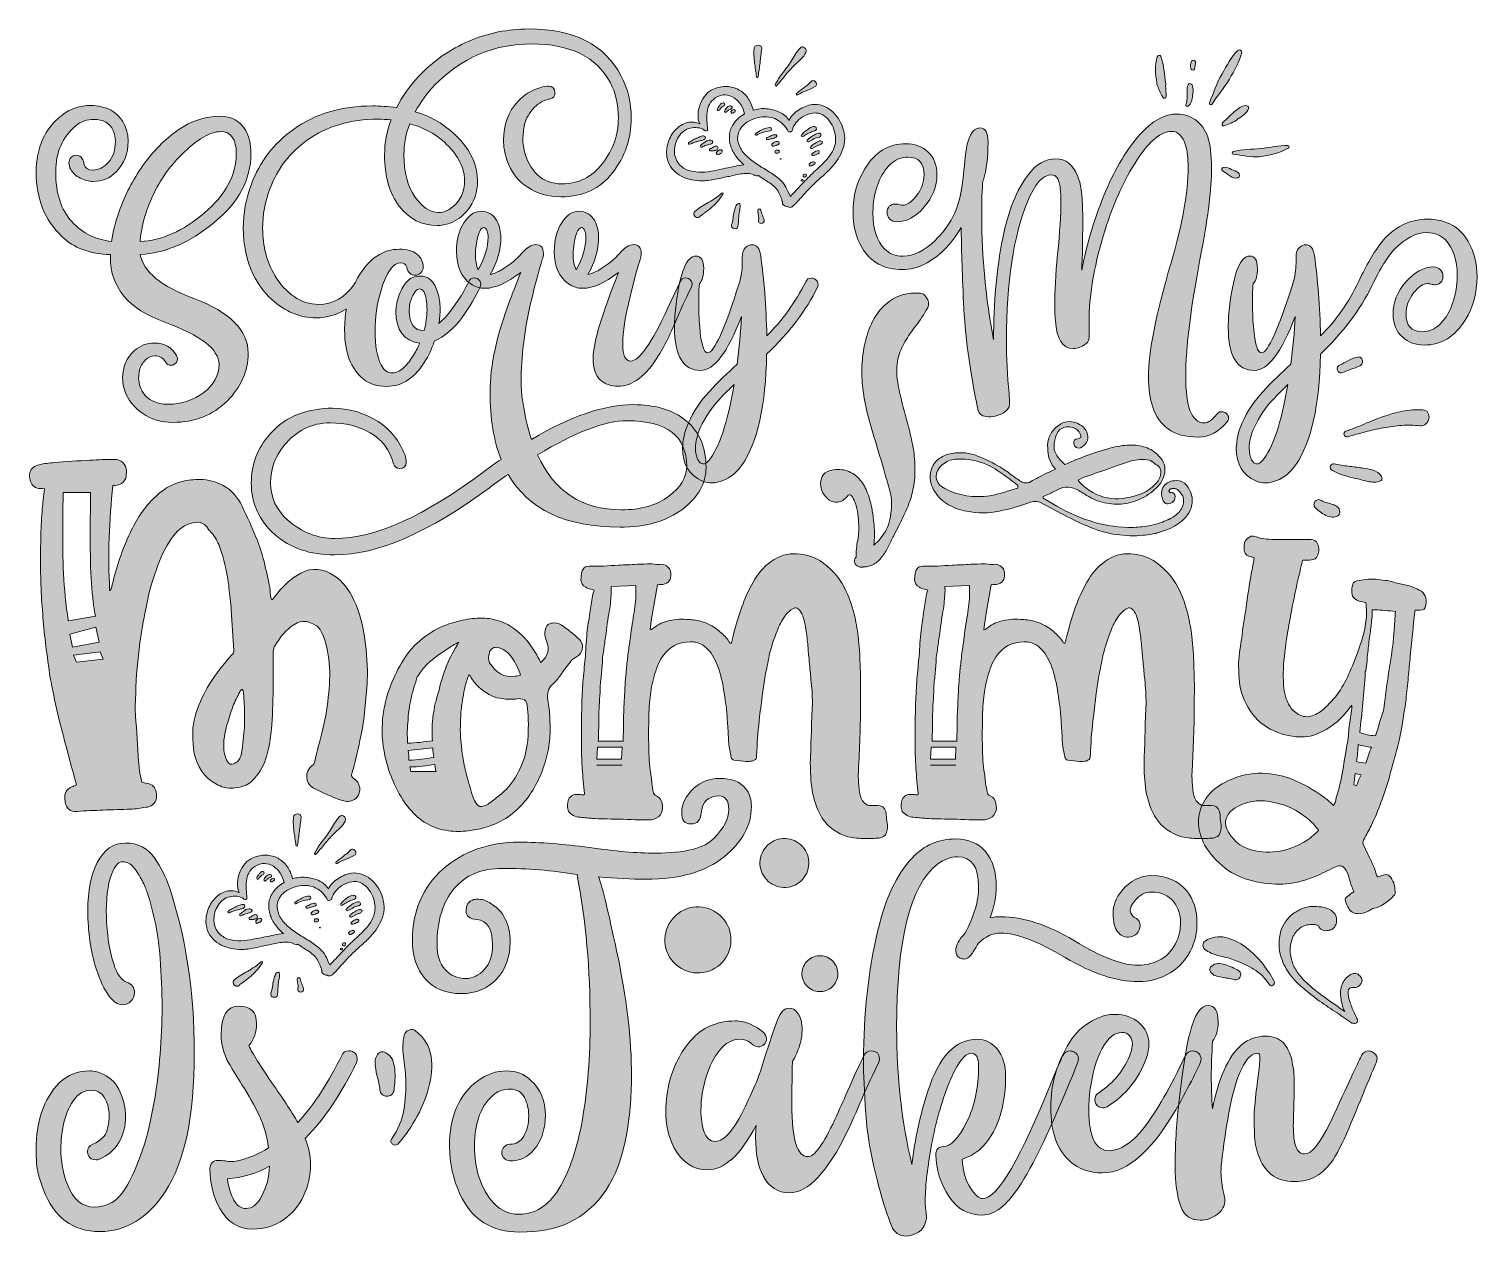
# Model space of a CAD drawing. Header units: inches. Extents: x 0.18 to 5.82, y 0.65 to 5.35.
import ezdxf

# ---------------------------------------------------------------- set-up
doc = ezdxf.new("R2010")
doc.units = ezdxf.units.IN
doc.header["$MEASUREMENT"] = 0
doc.layers.add('Layer 1', color=7, linetype='Continuous')

# ---------------------------------------------------------------- blocks, each defined once
blk = doc.blocks.new('block 3')
at = {"layer": 'Layer 1', "true_color": 0x231f20}
h = blk.add_hatch(color=250, dxfattribs=at)
h.dxf.hatch_style = 2
edge = h.paths.add_edge_path()
edge.add_spline(control_points=[(1.4626, 4.3871), (1.5041, 4.4575), (1.5569, 4.4927), (1.6217, 4.4927), (1.6505, 4.4927), (1.6732, 4.4864), (1.6895, 4.4739), (1.7059, 4.4606), (1.714, 4.4437), (1.714, 4.4229), (1.714, 4.4141), (1.7109, 4.4066), (1.7052, 4.4009), (1.699, 4.3947), (1.6914, 4.3915), (1.6833, 4.3915), (1.6663, 4.3915), (1.655, 4.4016), (1.6499, 4.4223), (1.6468, 4.4343), (1.6392, 4.4399), (1.6273, 4.4399), (1.5971, 4.4399), (1.5708, 4.4028), (1.5488, 4.3287), (1.5343, 4.2796), (1.5267, 4.2275), (1.5267, 4.1728), (1.5267, 4.1169), (1.5343, 4.0735), (1.55, 4.0427), (1.5607, 4.0219), (1.5751, 4.0113), (1.5934, 4.0113), (1.6091, 4.0113), (1.6242, 4.0182), (1.6386, 4.032), (1.6531, 4.0458), (1.6656, 4.0615), (1.6763, 4.0798), (1.687, 4.0974), (1.6952, 4.1131), (1.7009, 4.1263), (1.6386, 4.1357), (1.6078, 4.1766), (1.6078, 4.2495), (1.6078, 4.2702), (1.6122, 4.2922), (1.621, 4.3155), (1.6298, 4.3381), (1.6392, 4.3551), (1.6499, 4.3657), (1.6644, 4.3808), (1.682, 4.3884), (1.7027, 4.3884), (1.7354, 4.3884), (1.758, 4.3676), (1.77, 4.3255), (1.7769, 4.3029), (1.7801, 4.2815), (1.7801, 4.262), (1.7801, 4.2401), (1.7781, 4.2206), (1.775, 4.2036), (1.7844, 4.2118), (1.7932, 4.2199), (1.8008, 4.2281), (1.8372, 4.2702), (1.8674, 4.3161), (1.8913, 4.3664), (1.8957, 4.3758), (1.9032, 4.3808), (1.9133, 4.3808), (1.9164, 4.3808), (1.9202, 4.3802), (1.9239, 4.3783), (1.9334, 4.3739), (1.9384, 4.3664), (1.9384, 4.3563), (1.9384, 4.3526), (1.9378, 4.3488), (1.9359, 4.345), (1.9196, 4.3092), (1.8963, 4.2696), (1.8655, 4.2268), (1.8347, 4.1841), (1.7983, 4.1533), (1.7574, 4.1344), (1.748, 4.1055), (1.7354, 4.0779), (1.7184, 4.0515), (1.7015, 4.0245), (1.6814, 4.0025), (1.6568, 3.9849), (1.6323, 3.9673), (1.6034, 3.9585), (1.5701, 3.9585), (1.5337, 3.9585), (1.5041, 3.9679), (1.4809, 3.9874), (1.4325, 4.027), (1.408, 4.0911), (1.408, 4.1784), (1.408, 4.2067), (1.4105, 4.2338), (1.4149, 4.2595), (1.4149, 4.2595), (1.4142, 4.2589), (1.4142, 4.2589), (1.3772, 4.2369), (1.3388, 4.2256), (1.298, 4.2256), (1.2345, 4.2256), (1.1767, 4.2495), (1.1239, 4.2972), (1.0943, 4.3243), (1.0704, 4.3563), (1.0522, 4.394), (1.0265, 4.4481), (1.0133, 4.5084), (1.0133, 4.5744), (1.0133, 4.6329), (1.024, 4.69), (1.0447, 4.746), (1.0774, 4.8334), (1.132, 4.905), (1.2087, 4.9597), (1.2942, 5.0207), (1.3967, 5.0508), (1.5161, 5.0508), (1.5456, 5.0508), (1.577, 5.0483), (1.6104, 5.0439), (1.6336, 5.0892), (1.6625, 5.13), (1.6977, 5.1671), (1.7536, 5.2262), (1.819, 5.2714), (1.8932, 5.3035), (1.9667, 5.3349), (2.044, 5.3506), (2.1251, 5.3506), (2.3017, 5.3506), (2.4224, 5.2896), (2.4858, 5.1671), (2.5116, 5.1181), (2.5248, 5.0634), (2.5248, 5.0037), (2.5248, 4.9239), (2.5003, 4.8528), (2.4519, 4.7906), (2.4035, 4.7284), (2.3363, 4.697), (2.2508, 4.697), (2.2018, 4.697), (2.1584, 4.7095), (2.1213, 4.734), (2.0836, 4.7586), (2.0566, 4.7938), (2.0402, 4.8409), (2.0314, 4.866), (2.027, 4.8918), (2.027, 4.9176), (2.027, 4.9779), (2.0459, 5.0282), (2.083, 5.0684), (2.1069, 5.0942), (2.1358, 5.1124), (2.1691, 5.1218), (2.1835, 5.1262), (2.1948, 5.1281), (2.2018, 5.1281), (2.2187, 5.1281), (2.2275, 5.1199), (2.2275, 5.103), (2.2275, 5.0892), (2.2212, 5.081), (2.2081, 5.0785), (2.1848, 5.0734), (2.1647, 5.0628), (2.1477, 5.0458), (2.127, 5.0238), (2.1138, 5.0018), (2.1094, 4.9792), (2.105, 4.9565), (2.1025, 4.9377), (2.1025, 4.9232), (2.1025, 4.9075), (2.1043, 4.8924), (2.1081, 4.8773), (2.1176, 4.8377), (2.1345, 4.8063), (2.159, 4.7831), (2.1835, 4.7592), (2.215, 4.7473), (2.2546, 4.7473), (2.3187, 4.7473), (2.3715, 4.7736), (2.4129, 4.8271), (2.4538, 4.8805), (2.4745, 4.9389), (2.4745, 5.0037), (2.4745, 5.0565), (2.4639, 5.103), (2.4419, 5.1438), (2.3884, 5.2425), (2.2873, 5.2922), (2.1377, 5.2922), (1.9893, 5.2922), (1.863, 5.2387), (1.7593, 5.1325), (1.7291, 5.1011), (1.704, 5.0659), (1.6833, 5.0276), (1.753, 5.0081), (1.8121, 4.9704), (1.8605, 4.9157), (1.9039, 4.866), (1.9259, 4.8139), (1.9259, 4.7586), (1.9259, 4.7152), (1.9126, 4.6769), (1.8863, 4.6435), (1.868, 4.6209), (1.8454, 4.6046), (1.8177, 4.5945), (1.8008, 4.5882), (1.7844, 4.5851), (1.7681, 4.5851), (1.7084, 4.5851), (1.6594, 4.6102), (1.621, 4.6605), (1.5827, 4.7102), (1.5638, 4.7768), (1.5638, 4.8604), (1.5638, 4.9075), (1.572, 4.9528), (1.589, 4.9961), (1.572, 4.998), (1.5544, 4.9993), (1.5374, 4.9993), (1.4306, 4.9993), (1.3395, 4.9723), (1.2634, 4.9182), (1.1949, 4.8698), (1.1465, 4.8063), (1.117, 4.7284), (1.0981, 4.6781), (1.0887, 4.6272), (1.0887, 4.575), (1.0887, 4.5046), (1.1044, 4.4431), (1.1365, 4.3903), (1.1566, 4.3557), (1.1817, 4.3287), (1.2112, 4.3086), (1.2408, 4.2878), (1.2722, 4.2778), (1.3068, 4.2778), (1.3627, 4.2778), (1.4092, 4.3042), (1.4469, 4.3576), (1.452, 4.3676), (1.457, 4.3777), (1.4626, 4.3871)], knot_values=[0, 0, 0, 0, 1, 1, 1, 2, 2, 2, 3, 3, 3, 4, 4, 4, 5, 5, 5, 6, 6, 6, 7, 7, 7, 8, 8, 8, 9, 9, 9, 10, 10, 10, 11, 11, 11, 12, 12, 12, 13, 13, 13, 14, 14, 14, 15, 15, 15, 16, 16, 16, 17, 17, 17, 18, 18, 18, 19, 19, 19, 20, 20, 20, 21, 21, 21, 22, 22, 22, 23, 23, 23, 24, 24, 24, 25, 25, 25, 26, 26, 26, 27, 27, 27, 28, 28, 28, 29, 29, 29, 30, 30, 30, 31, 31, 31, 32, 32, 32, 33, 33, 33, 34, 34, 34, 35, 35, 35, 36, 36, 36, 37, 37, 37, 38, 38, 38, 39, 39, 39, 40, 40, 40, 41, 41, 41, 42, 42, 42, 43, 43, 43, 44, 44, 44, 45, 45, 45, 46, 46, 46, 47, 47, 47, 48, 48, 48, 49, 49, 49, 50, 50, 50, 51, 51, 51, 52, 52, 52, 53, 53, 53, 54, 54, 54, 55, 55, 55, 56, 56, 56, 57, 57, 57, 58, 58, 58, 59, 59, 59, 60, 60, 60, 61, 61, 61, 62, 62, 62, 63, 63, 63, 64, 64, 64, 65, 65, 65, 66, 66, 66, 67, 67, 67, 68, 68, 68, 69, 69, 69, 70, 70, 70, 71, 71, 71, 72, 72, 72, 73, 73, 73, 74, 74, 74, 75, 75, 75, 76, 76, 76, 77, 77, 77, 78, 78, 78, 79, 79, 79, 80, 80, 80, 81, 81, 81, 82, 82, 82, 83, 83, 83, 84, 84, 84, 85, 85, 85, 86, 86, 86, 87, 87, 87, 88, 88, 88, 88], degree=3, periodic=1)
edge = h.paths.add_edge_path()
edge.add_spline(control_points=[(1.8008, 4.641), (1.8397, 4.658), (1.8636, 4.6875), (1.8724, 4.7296), (1.8743, 4.7397), (1.8756, 4.7498), (1.8756, 4.7592), (1.8756, 4.7774), (1.8724, 4.795), (1.8655, 4.812), (1.8555, 4.8384), (1.841, 4.8623), (1.8222, 4.8836), (1.7788, 4.932), (1.726, 4.9647), (1.6625, 4.9811), (1.6468, 4.9446), (1.6392, 4.9044), (1.6392, 4.861), (1.6392, 4.7919), (1.6537, 4.7372), (1.682, 4.697), (1.7103, 4.6561), (1.7411, 4.636), (1.7744, 4.636), (1.7851, 4.636), (1.7939, 4.6379), (1.8008, 4.641)], knot_values=[0, 0, 0, 0, 1, 1, 1, 2, 2, 2, 3, 3, 3, 4, 4, 4, 5, 5, 5, 6, 6, 6, 7, 7, 7, 8, 8, 8, 9, 9, 9, 9], degree=3, periodic=1)
edge = h.paths.add_edge_path()
edge.add_spline(control_points=[(1.7291, 4.257), (1.7291, 4.2727), (1.7279, 4.2859), (1.726, 4.2972), (1.7209, 4.3243), (1.7128, 4.3381), (1.7009, 4.3381), (1.6895, 4.3381), (1.6795, 4.3268), (1.6701, 4.3048), (1.6631, 4.2891), (1.66, 4.2715), (1.66, 4.252), (1.66, 4.2011), (1.6795, 4.1759), (1.7178, 4.1759), (1.7254, 4.203), (1.7291, 4.23), (1.7291, 4.257)], knot_values=[0, 0, 0, 0, 1, 1, 1, 2, 2, 2, 3, 3, 3, 4, 4, 4, 5, 5, 5, 6, 6, 6, 6], degree=3, periodic=1)
h = blk.add_hatch(color=250, dxfattribs=at)
h.dxf.hatch_style = 2
edge = h.paths.add_edge_path()
edge.add_spline(control_points=[(0.6214, 3.8529), (0.5875, 3.8761), (0.5642, 3.905), (0.5522, 3.9402), (0.5466, 3.9572), (0.5434, 3.9742), (0.5434, 3.9912), (0.5434, 4.0345), (0.5585, 4.0697), (0.5887, 4.0974), (0.6107, 4.1175), (0.6365, 4.1275), (0.6673, 4.1275), (0.7056, 4.1275), (0.7345, 4.1112), (0.7534, 4.0785), (0.7559, 4.0741), (0.7571, 4.0703), (0.7571, 4.0659), (0.7571, 4.0565), (0.7527, 4.0496), (0.7446, 4.0446), (0.7408, 4.0421), (0.737, 4.0408), (0.7326, 4.0408), (0.7232, 4.0408), (0.7157, 4.0452), (0.71, 4.054), (0.7006, 4.0697), (0.6874, 4.0773), (0.6692, 4.0773), (0.6547, 4.0773), (0.6421, 4.0722), (0.6327, 4.0622), (0.6195, 4.0484), (0.612, 4.0352), (0.6094, 4.0219), (0.6069, 4.0088), (0.6057, 3.9981), (0.6057, 3.9912), (0.6057, 3.9792), (0.6076, 3.9679), (0.612, 3.9566), (0.6208, 3.9321), (0.6358, 3.9138), (0.6572, 3.9032), (0.6767, 3.8937), (0.6974, 3.8887), (0.7201, 3.8887), (0.7735, 3.8887), (0.82, 3.9044), (0.8596, 3.9352), (0.8992, 3.966), (0.9187, 4.0025), (0.9187, 4.044), (0.9187, 4.1024), (0.8483, 4.1571), (0.7075, 4.2086), (0.5661, 4.2595), (0.4957, 4.3437), (0.4957, 4.4613), (0.4957, 4.4613), (0.4957, 4.472), (0.4957, 4.472), (0.4152, 4.4745), (0.3517, 4.4977), (0.3065, 4.5424), (0.2399, 4.6071), (0.2066, 4.69), (0.2066, 4.7906), (0.2066, 4.8893), (0.2399, 4.9634), (0.3071, 5.0144), (0.3404, 5.0401), (0.3782, 5.0527), (0.4196, 5.0527), (0.4479, 5.0527), (0.4743, 5.0464), (0.4982, 5.0338), (0.5214, 5.0213), (0.5397, 5.0018), (0.5516, 4.9748), (0.5604, 4.9553), (0.5648, 4.9352), (0.5648, 4.9138), (0.5648, 4.8654), (0.5491, 4.8252), (0.5171, 4.7931), (0.4932, 4.7686), (0.4636, 4.7567), (0.4278, 4.7567), (0.4115, 4.7567), (0.3951, 4.7611), (0.3782, 4.7699), (0.3612, 4.778), (0.3492, 4.7894), (0.3411, 4.8038), (0.3367, 4.812), (0.3342, 4.8208), (0.3342, 4.8296), (0.3342, 4.8384), (0.3367, 4.8453), (0.3423, 4.8509), (0.3474, 4.856), (0.3543, 4.8585), (0.3624, 4.8585), (0.3731, 4.8585), (0.3813, 4.8541), (0.3863, 4.8453), (0.3895, 4.8396), (0.3913, 4.8321), (0.3932, 4.8227), (0.3964, 4.8082), (0.4077, 4.8013), (0.4278, 4.8013), (0.4504, 4.8013), (0.4705, 4.8114), (0.4888, 4.8321), (0.5064, 4.8522), (0.5152, 4.8792), (0.5152, 4.9138), (0.5152, 4.9276), (0.512, 4.9415), (0.5064, 4.9546), (0.4932, 4.9842), (0.4674, 4.9986), (0.4303, 4.9986), (0.4039, 4.9986), (0.3813, 4.9905), (0.3618, 4.9741), (0.309, 4.9295), (0.2826, 4.8698), (0.2826, 4.7956), (0.2826, 4.7108), (0.3033, 4.646), (0.3455, 4.6002), (0.3876, 4.5543), (0.4391, 4.5291), (0.5001, 4.5235), (0.5051, 4.5606), (0.5152, 4.5995), (0.5296, 4.6398), (0.5516, 4.7033), (0.583, 4.763), (0.6226, 4.8189), (0.6622, 4.8748), (0.7081, 4.9213), (0.7597, 4.9572), (0.8112, 4.993), (0.8659, 5.0106), (0.9237, 5.0106), (0.9677, 5.0106), (1.0004, 4.9924), (1.0224, 4.9559), (1.0362, 4.9327), (1.0431, 4.9025), (1.0431, 4.8654), (1.0431, 4.7636), (0.9947, 4.6737), (0.8985, 4.5958), (0.8024, 4.5172), (0.7068, 4.4764), (0.612, 4.4726), (0.6233, 4.4053), (0.693, 4.3481), (0.8213, 4.3004), (0.962, 4.2476), (1.0324, 4.1766), (1.0324, 4.0873), (1.0324, 4.0182), (1.0048, 3.956), (0.9501, 3.9013), (0.8948, 3.846), (0.8244, 3.8183), (0.7383, 3.8183), (0.6937, 3.8183), (0.6547, 3.8296), (0.6214, 3.8529)], knot_values=[0, 0, 0, 0, 1, 1, 1, 2, 2, 2, 3, 3, 3, 4, 4, 4, 5, 5, 5, 6, 6, 6, 7, 7, 7, 8, 8, 8, 9, 9, 9, 10, 10, 10, 11, 11, 11, 12, 12, 12, 13, 13, 13, 14, 14, 14, 15, 15, 15, 16, 16, 16, 17, 17, 17, 18, 18, 18, 19, 19, 19, 20, 20, 20, 21, 21, 21, 22, 22, 22, 23, 23, 23, 24, 24, 24, 25, 25, 25, 26, 26, 26, 27, 27, 27, 28, 28, 28, 29, 29, 29, 30, 30, 30, 31, 31, 31, 32, 32, 32, 33, 33, 33, 34, 34, 34, 35, 35, 35, 36, 36, 36, 37, 37, 37, 38, 38, 38, 39, 39, 39, 40, 40, 40, 41, 41, 41, 42, 42, 42, 43, 43, 43, 44, 44, 44, 45, 45, 45, 46, 46, 46, 47, 47, 47, 48, 48, 48, 49, 49, 49, 50, 50, 50, 51, 51, 51, 52, 52, 52, 53, 53, 53, 54, 54, 54, 55, 55, 55, 56, 56, 56, 57, 57, 57, 58, 58, 58, 59, 59, 59, 59], degree=3, periodic=1)
edge = h.paths.add_edge_path()
edge.add_spline(control_points=[(0.8621, 4.6341), (0.9444, 4.7045), (0.9859, 4.7812), (0.9859, 4.8648), (0.9859, 4.922), (0.9652, 4.9509), (0.9243, 4.9509), (0.8841, 4.9509), (0.8332, 4.9207), (0.7722, 4.8604), (0.7226, 4.8114), (0.6836, 4.7535), (0.6541, 4.6869), (0.6296, 4.631), (0.6151, 4.5763), (0.6113, 4.5229), (0.6955, 4.5266), (0.7791, 4.5637), (0.8621, 4.6341)], knot_values=[0, 0, 0, 0, 1, 1, 1, 2, 2, 2, 3, 3, 3, 4, 4, 4, 5, 5, 5, 6, 6, 6, 6], degree=3, periodic=1)
h = blk.add_hatch(color=250, dxfattribs=at)
h.dxf.hatch_style = 2
edge = h.paths.add_edge_path()
edge.add_spline(control_points=[(4.616, 3.7932), (4.5877, 3.8139), (4.5676, 3.8422), (4.5563, 3.8774), (4.545, 3.912), (4.5393, 3.9509), (4.5393, 3.993), (4.5393, 4.0917), (4.5689, 4.2407), (4.6273, 4.4399), (4.6719, 4.5914), (4.6939, 4.7152), (4.6939, 4.8107), (4.6939, 4.8459), (4.6908, 4.8748), (4.6839, 4.8975), (4.6732, 4.9333), (4.6549, 4.9515), (4.6298, 4.9515), (4.5883, 4.9515), (4.5444, 4.9157), (4.4972, 4.844), (4.4425, 4.7604), (4.3973, 4.6599), (4.3627, 4.543), (4.3263, 4.4198), (4.308, 4.3092), (4.308, 4.2124), (4.308, 4.2124), (4.308, 4.1477), (4.308, 4.1477), (4.308, 4.1382), (4.3043, 4.1307), (4.2967, 4.125), (4.2804, 4.1125), (4.2634, 4.1062), (4.2458, 4.1062), (4.205, 4.1062), (4.1823, 4.1426), (4.1767, 4.2149), (4.1748, 4.2375), (4.1742, 4.2583), (4.1742, 4.2771), (4.1742, 4.3268), (4.1779, 4.3921), (4.1855, 4.4739), (4.1943, 4.5625), (4.1987, 4.6297), (4.1987, 4.6769), (4.1987, 4.6982), (4.1974, 4.7177), (4.1949, 4.7353), (4.1905, 4.7667), (4.1798, 4.7824), (4.1628, 4.7824), (4.1283, 4.7824), (4.0962, 4.7473), (4.0679, 4.6769), (4.0133, 4.5436), (3.9862, 4.3645), (3.9862, 4.1401), (3.9862, 4.0703), (3.9894, 4), (3.9963, 3.9302), (3.9976, 3.9183), (3.9982, 3.9038), (3.9982, 3.8868), (3.9982, 3.8768), (3.9919, 3.8673), (3.98, 3.8592), (3.9617, 3.8466), (3.9404, 3.8403), (3.9165, 3.8403), (3.8926, 3.8403), (3.8788, 3.8498), (3.875, 3.868), (3.843, 4.0232), (3.8247, 4.1621), (3.8191, 4.284), (3.8134, 4.406), (3.8102, 4.5034), (3.8102, 4.5769), (3.77, 4.5097), (3.7223, 4.4625), (3.667, 4.4343), (3.6399, 4.4204), (3.6117, 4.4135), (3.5809, 4.4135), (3.5092, 4.4135), (3.4564, 4.4424), (3.4231, 4.5002), (3.3998, 4.5398), (3.3885, 4.5851), (3.3885, 4.6373), (3.3885, 4.6995), (3.4036, 4.7554), (3.4344, 4.8063), (3.474, 4.8711), (3.5274, 4.9038), (3.5947, 4.9038), (3.628, 4.9038), (3.6563, 4.8931), (3.6801, 4.8723), (3.7034, 4.8509), (3.7154, 4.8214), (3.7154, 4.7831), (3.7154, 4.7378), (3.699, 4.6957), (3.6663, 4.6574), (3.633, 4.619), (3.5966, 4.5995), (3.557, 4.5995), (3.5469, 4.5995), (3.5388, 4.6033), (3.5318, 4.6102), (3.5249, 4.6171), (3.5212, 4.626), (3.5212, 4.6354), (3.5212, 4.6454), (3.5243, 4.6536), (3.53, 4.6599), (3.5356, 4.6655), (3.5425, 4.6687), (3.5501, 4.6687), (3.5563, 4.6687), (3.562, 4.6681), (3.5676, 4.6668), (3.5733, 4.6649), (3.5783, 4.6643), (3.5827, 4.6643), (3.5984, 4.6643), (3.6167, 4.6769), (3.6362, 4.7014), (3.6556, 4.7259), (3.6651, 4.7529), (3.6651, 4.7824), (3.6651, 4.8283), (3.6443, 4.8516), (3.6022, 4.8516), (3.5764, 4.8516), (3.5538, 4.8421), (3.5343, 4.8239), (3.5149, 4.8051), (3.4992, 4.7812), (3.4878, 4.7517), (3.4765, 4.7221), (3.4702, 4.6976), (3.4684, 4.6769), (3.4665, 4.6561), (3.4658, 4.6417), (3.4658, 4.6335), (3.4658, 4.5719), (3.4809, 4.5254), (3.5117, 4.494), (3.53, 4.4751), (3.5538, 4.4657), (3.584, 4.4657), (3.6248, 4.4657), (3.6663, 4.4864), (3.7084, 4.5273), (3.7656, 4.5826), (3.8002, 4.6492), (3.8115, 4.7271), (3.8165, 4.763), (3.8216, 4.8044), (3.826, 4.8516), (3.8335, 4.9276), (3.8524, 4.9653), (3.8832, 4.9653), (3.9039, 4.9653), (3.9146, 4.9471), (3.9146, 4.91), (3.9146, 4.8503), (3.9083, 4.8013), (3.8964, 4.7636), (3.892, 4.751), (3.8901, 4.7039), (3.8901, 4.6228), (3.8901, 4.46), (3.9052, 4.2991), (3.936, 4.1414), (3.936, 4.2828), (3.9479, 4.4148), (3.9718, 4.5361), (3.9925, 4.641), (4.0258, 4.724), (4.0717, 4.7843), (4.1019, 4.8246), (4.1377, 4.8447), (4.1792, 4.8447), (4.2175, 4.8447), (4.2458, 4.822), (4.264, 4.7762), (4.2735, 4.7535), (4.2791, 4.7246), (4.281, 4.6907), (4.2829, 4.6599), (4.2835, 4.6285), (4.2835, 4.597), (4.2829, 4.521), (4.2823, 4.4757), (4.2816, 4.4613), (4.2804, 4.4443), (4.2798, 4.4273), (4.2798, 4.4116), (4.2998, 4.5172), (4.3313, 4.6203), (4.3734, 4.7202), (4.4117, 4.8101), (4.4557, 4.883), (4.506, 4.9396), (4.5532, 4.993), (4.6022, 5.0194), (4.6524, 5.0194), (4.6776, 5.0194), (4.7002, 5.0118), (4.721, 4.9974), (4.7442, 4.9811), (4.7606, 4.9584), (4.7706, 4.9301), (4.78, 4.9019), (4.7851, 4.8604), (4.7851, 4.8069), (4.7851, 4.729), (4.7725, 4.6241), (4.7474, 4.4927), (4.7053, 4.274), (4.6845, 4.1093), (4.6845, 3.9993), (4.6845, 3.8774), (4.7084, 3.8164), (4.7568, 3.8164), (4.7712, 3.8164), (4.7882, 3.8277), (4.8064, 3.851), (4.8108, 3.8567), (4.8152, 3.8592), (4.8196, 3.8598), (4.8234, 3.8598), (4.8259, 3.8598), (4.8266, 3.8598), (4.8316, 3.8598), (4.8372, 3.8579), (4.8429, 3.8535), (4.8486, 3.8491), (4.8511, 3.8428), (4.8511, 3.8359), (4.8511, 3.8303), (4.8492, 3.8246), (4.8448, 3.8196), (4.814, 3.7806), (4.7769, 3.7611), (4.7329, 3.7611), (4.6832, 3.7611), (4.6443, 3.7718), (4.616, 3.7932)], knot_values=[0, 0, 0, 0, 1, 1, 1, 2, 2, 2, 3, 3, 3, 4, 4, 4, 5, 5, 5, 6, 6, 6, 7, 7, 7, 8, 8, 8, 9, 9, 9, 10, 10, 10, 11, 11, 11, 12, 12, 12, 13, 13, 13, 14, 14, 14, 15, 15, 15, 16, 16, 16, 17, 17, 17, 18, 18, 18, 19, 19, 19, 20, 20, 20, 21, 21, 21, 22, 22, 22, 23, 23, 23, 24, 24, 24, 25, 25, 25, 26, 26, 26, 27, 27, 27, 28, 28, 28, 29, 29, 29, 30, 30, 30, 31, 31, 31, 32, 32, 32, 33, 33, 33, 34, 34, 34, 35, 35, 35, 36, 36, 36, 37, 37, 37, 38, 38, 38, 39, 39, 39, 40, 40, 40, 41, 41, 41, 42, 42, 42, 43, 43, 43, 44, 44, 44, 45, 45, 45, 46, 46, 46, 47, 47, 47, 48, 48, 48, 49, 49, 49, 50, 50, 50, 51, 51, 51, 52, 52, 52, 53, 53, 53, 54, 54, 54, 55, 55, 55, 56, 56, 56, 57, 57, 57, 58, 58, 58, 59, 59, 59, 60, 60, 60, 61, 61, 61, 62, 62, 62, 63, 63, 63, 64, 64, 64, 65, 65, 65, 66, 66, 66, 67, 67, 67, 68, 68, 68, 69, 69, 69, 70, 70, 70, 71, 71, 71, 72, 72, 72, 73, 73, 73, 74, 74, 74, 75, 75, 75, 76, 76, 76, 77, 77, 77, 78, 78, 78, 79, 79, 79, 80, 80, 80, 81, 81, 81, 82, 82, 82, 83, 83, 83, 84, 84, 84, 85, 85, 85, 85], degree=3, periodic=1)
h = blk.add_hatch(color=250, dxfattribs=at)
h.dxf.hatch_style = 2
edge = h.paths.add_edge_path()
edge.add_spline(control_points=[(1.1361, 3.3815), (1.0752, 3.4356), (1.0444, 3.5028), (1.0444, 3.5826), (1.0444, 3.6543), (1.0689, 3.7178), (1.1173, 3.7731), (1.1481, 3.8083), (1.1851, 3.834), (1.2279, 3.8498), (1.27, 3.8654), (1.3146, 3.8736), (1.3605, 3.8736), (1.4252, 3.8736), (1.4843, 3.856), (1.539, 3.8215), (1.5874, 3.79), (1.6226, 3.746), (1.6433, 3.6901), (1.6465, 3.6807), (1.6483, 3.6725), (1.6483, 3.6643), (1.6483, 3.6474), (1.6395, 3.6386), (1.6226, 3.6386), (1.61, 3.6386), (1.6018, 3.6449), (1.5987, 3.6574), (1.5836, 3.7121), (1.5534, 3.7523), (1.5082, 3.7781), (1.4623, 3.8039), (1.4108, 3.8164), (1.3523, 3.8164), (1.28, 3.8164), (1.2197, 3.7869), (1.1713, 3.7272), (1.1367, 3.6851), (1.1198, 3.6367), (1.1198, 3.5833), (1.1198, 3.5248), (1.1424, 3.4758), (1.187, 3.4374), (1.2423, 3.3897), (1.3033, 3.3658), (1.3693, 3.3658), (1.5245, 3.3658), (1.7187, 3.4525), (1.9513, 3.6266), (1.9733, 3.6436), (1.9953, 3.6593), (2.0173, 3.6744), (1.989, 3.7467), (1.9745, 3.834), (1.9745, 3.9358), (1.9745, 4.0396), (2.0009, 4.1602), (2.0531, 4.2966), (2.065, 4.3287), (2.0788, 4.3632), (2.0939, 4.4016), (2.0393, 4.3607), (1.9934, 4.3406), (1.9569, 4.3406), (1.9349, 4.3406), (1.9161, 4.3463), (1.8991, 4.3582), (1.862, 4.3846), (1.8438, 4.4261), (1.8438, 4.4833), (1.8438, 4.5285), (1.8532, 4.5662), (1.8727, 4.5958), (1.8922, 4.6253), (1.9136, 4.6404), (1.9381, 4.6404), (1.9676, 4.6404), (1.989, 4.6278), (2.0016, 4.6027), (2.0116, 4.582), (2.0167, 4.5606), (2.0167, 4.5392), (2.0167, 4.4921), (2.0028, 4.4437), (1.9751, 4.394), (1.9921, 4.3984), (2.0059, 4.4047), (2.0179, 4.4116), (2.0525, 4.433), (2.0795, 4.455), (2.099, 4.4776), (2.1178, 4.4996), (2.136, 4.5109), (2.153, 4.5109), (2.1725, 4.5109), (2.1826, 4.4996), (2.1826, 4.4764), (2.1826, 4.4676), (2.1813, 4.4594), (2.1782, 4.4525), (2.17, 4.4305), (2.1543, 4.372), (2.131, 4.2759), (2.1078, 4.1703), (2.0958, 4.0716), (2.0958, 3.9805), (2.0958, 3.9572), (2.0971, 3.9377), (2.099, 3.9214), (2.1071, 3.8579), (2.1197, 3.8013), (2.136, 3.7517), (2.2881, 3.8422), (2.4208, 3.8875), (2.5333, 3.8875), (2.6137, 3.8875), (2.6785, 3.8692), (2.7275, 3.8334), (2.7865, 3.79), (2.8161, 3.7266), (2.8161, 3.643), (2.8161, 3.5814), (2.7859, 3.5273), (2.725, 3.4808), (2.664, 3.4337), (2.5823, 3.4104), (2.4798, 3.4104), (2.2693, 3.4104), (2.1241, 3.4789), (2.0455, 3.6159), (2.0217, 3.5996), (1.9971, 3.582), (1.9726, 3.5638), (1.737, 3.3897), (1.5358, 3.3023), (1.3693, 3.3023), (1.2737, 3.3023), (1.1958, 3.3287), (1.1361, 3.3815)], knot_values=[0, 0, 0, 0, 1, 1, 1, 2, 2, 2, 3, 3, 3, 4, 4, 4, 5, 5, 5, 6, 6, 6, 7, 7, 7, 8, 8, 8, 9, 9, 9, 10, 10, 10, 11, 11, 11, 12, 12, 12, 13, 13, 13, 14, 14, 14, 15, 15, 15, 16, 16, 16, 17, 17, 17, 18, 18, 18, 19, 19, 19, 20, 20, 20, 21, 21, 21, 22, 22, 22, 23, 23, 23, 24, 24, 24, 25, 25, 25, 26, 26, 26, 27, 27, 27, 28, 28, 28, 29, 29, 29, 30, 30, 30, 31, 31, 31, 32, 32, 32, 33, 33, 33, 34, 34, 34, 35, 35, 35, 36, 36, 36, 37, 37, 37, 38, 38, 38, 39, 39, 39, 40, 40, 40, 41, 41, 41, 42, 42, 42, 43, 43, 43, 44, 44, 44, 45, 45, 45, 46, 46, 46, 46], degree=3, periodic=1)
edge = h.paths.add_edge_path()
edge.add_spline(control_points=[(1.967, 4.5392), (1.967, 4.5486), (1.9657, 4.5568), (1.9632, 4.5637), (1.9601, 4.5731), (1.9557, 4.5775), (1.9506, 4.5775), (1.9362, 4.5775), (1.9255, 4.5505), (1.9186, 4.4971), (1.918, 4.4908), (1.9173, 4.4839), (1.9173, 4.4757), (1.9173, 4.4493), (1.9211, 4.4286), (1.9287, 4.4129), (1.9544, 4.4581), (1.967, 4.5002), (1.967, 4.5392)], knot_values=[0, 0, 0, 0, 1, 1, 1, 2, 2, 2, 3, 3, 3, 4, 4, 4, 5, 5, 5, 6, 6, 6, 6], degree=3, periodic=1)
edge = h.paths.add_edge_path()
edge.add_spline(control_points=[(2.6709, 3.5305), (2.7174, 3.5657), (2.7407, 3.6046), (2.7407, 3.6474), (2.7407, 3.7655), (2.6634, 3.8246), (2.5081, 3.8246), (2.4214, 3.8246), (2.3051, 3.78), (2.1599, 3.6914), (2.2253, 3.5487), (2.334, 3.4777), (2.4861, 3.4777), (2.5622, 3.4777), (2.6238, 3.4953), (2.6709, 3.5305)], knot_values=[0, 0, 0, 0, 1, 1, 1, 2, 2, 2, 3, 3, 3, 4, 4, 4, 5, 5, 5, 5], degree=3, periodic=1)
h = blk.add_hatch(color=250, dxfattribs=at)
h.dxf.hatch_style = 2
edge = h.paths.add_edge_path()
edge.add_spline(control_points=[(2.3763, 4.0697), (2.3763, 4.1263), (2.4089, 4.2369), (2.4749, 4.4016), (2.4202, 4.3607), (2.3744, 4.3406), (2.3379, 4.3406), (2.3159, 4.3406), (2.2971, 4.3463), (2.2801, 4.3582), (2.243, 4.3846), (2.2248, 4.4261), (2.2248, 4.4833), (2.2248, 4.5285), (2.2342, 4.5662), (2.2537, 4.5958), (2.2732, 4.6253), (2.2946, 4.6404), (2.3191, 4.6404), (2.3486, 4.6404), (2.37, 4.6278), (2.3826, 4.6027), (2.3926, 4.582), (2.3976, 4.5606), (2.3976, 4.5392), (2.3976, 4.4921), (2.3838, 4.4437), (2.3561, 4.394), (2.3731, 4.3984), (2.3869, 4.4047), (2.3989, 4.4116), (2.4335, 4.433), (2.4605, 4.455), (2.48, 4.4776), (2.4988, 4.4996), (2.517, 4.5109), (2.534, 4.5109), (2.5535, 4.5109), (2.5636, 4.4996), (2.5636, 4.4764), (2.5636, 4.4676), (2.5623, 4.4594), (2.5591, 4.4525), (2.5523, 4.4343), (2.539, 4.3859), (2.5202, 4.3079), (2.5007, 4.2306), (2.4913, 4.169), (2.4913, 4.1244), (2.4913, 4.0798), (2.5013, 4.0571), (2.5221, 4.0571), (2.5554, 4.0571), (2.6038, 4.1263), (2.6673, 4.2639), (2.6673, 4.2639), (2.715, 4.3664), (2.715, 4.3664), (2.7194, 4.3758), (2.7263, 4.3808), (2.7364, 4.3808), (2.7395, 4.3808), (2.7433, 4.3802), (2.7471, 4.3783), (2.7565, 4.3739), (2.7615, 4.3664), (2.7615, 4.3563), (2.7615, 4.3526), (2.7609, 4.3488), (2.759, 4.345), (2.732, 4.2891), (2.7169, 4.2557), (2.7131, 4.2463), (2.6855, 4.1791), (2.6578, 4.1231), (2.6308, 4.0785), (2.5824, 3.9987), (2.5296, 3.9591), (2.4731, 3.9591), (2.4448, 3.9591), (2.4215, 3.9673), (2.4033, 3.9842), (2.3851, 4.0006), (2.3763, 4.0289), (2.3763, 4.0697)], knot_values=[0, 0, 0, 0, 1, 1, 1, 2, 2, 2, 3, 3, 3, 4, 4, 4, 5, 5, 5, 6, 6, 6, 7, 7, 7, 8, 8, 8, 9, 9, 9, 10, 10, 10, 11, 11, 11, 12, 12, 12, 13, 13, 13, 14, 14, 14, 15, 15, 15, 16, 16, 16, 17, 17, 17, 18, 18, 18, 19, 19, 19, 20, 20, 20, 21, 21, 21, 22, 22, 22, 23, 23, 23, 24, 24, 24, 25, 25, 25, 26, 26, 26, 27, 27, 27, 28, 28, 28, 28], degree=3, periodic=1)
edge = h.paths.add_edge_path()
edge.add_spline(control_points=[(2.348, 4.5392), (2.348, 4.5486), (2.3467, 4.5568), (2.3442, 4.5637), (2.341, 4.5731), (2.3367, 4.5775), (2.3316, 4.5775), (2.3172, 4.5775), (2.3065, 4.5505), (2.2996, 4.4971), (2.2989, 4.4908), (2.2983, 4.4839), (2.2983, 4.4757), (2.2983, 4.4493), (2.3021, 4.4286), (2.3096, 4.4129), (2.3354, 4.4581), (2.348, 4.5002), (2.348, 4.5392)], knot_values=[0, 0, 0, 0, 1, 1, 1, 2, 2, 2, 3, 3, 3, 4, 4, 4, 5, 5, 5, 6, 6, 6, 6], degree=3, periodic=1)
h = blk.add_hatch(color=250, dxfattribs=at)
h.dxf.hatch_style = 2
edge = h.paths.add_edge_path()
edge.add_spline(control_points=[(4.9571, 3.5908), (4.9068, 3.6122), (4.8817, 3.6549), (4.8817, 3.7184), (4.8817, 3.7492), (4.8892, 3.7819), (4.9043, 3.8164), (4.9238, 3.8604), (4.9509, 3.9013), (4.986, 3.939), (5.0206, 3.9767), (5.0571, 4.0119), (5.0942, 4.0446), (5.1023, 4.1081), (5.108, 4.1703), (5.1111, 4.2306), (5.0577, 4.0905), (5.0043, 4.0207), (4.9521, 4.0207), (4.8842, 4.0207), (4.8503, 4.0766), (4.8503, 4.1885), (4.8503, 4.2168), (4.8522, 4.247), (4.8566, 4.279), (4.8723, 4.4041), (4.8974, 4.4663), (4.9333, 4.4663), (4.954, 4.4663), (4.964, 4.45), (4.964, 4.4173), (4.964, 4.3903), (4.9584, 4.3708), (4.9471, 4.3576), (4.9452, 4.34), (4.9446, 4.3186), (4.9446, 4.2928), (4.9446, 4.2557), (4.9458, 4.2224), (4.9483, 4.1917), (4.954, 4.1231), (4.964, 4.0892), (4.9797, 4.0892), (5.0043, 4.0892), (5.0458, 4.1803), (5.103, 4.3626), (5.1105, 4.3865), (5.1143, 4.4116), (5.1143, 4.438), (5.1143, 4.438), (5.1143, 4.46), (5.1143, 4.46), (5.1143, 4.4795), (5.1187, 4.4927), (5.1275, 4.4996), (5.1363, 4.5065), (5.1444, 4.5103), (5.1513, 4.5103), (5.1708, 4.5103), (5.1821, 4.4965), (5.1859, 4.4688), (5.1991, 4.3758), (5.2073, 4.2715), (5.2098, 4.1552), (5.2708, 4.2155), (5.3204, 4.2866), (5.3587, 4.3683), (5.3883, 4.4311), (5.4178, 4.4808), (5.4461, 4.5178), (5.4939, 4.5788), (5.5542, 4.6096), (5.6271, 4.6096), (5.6988, 4.6096), (5.7515, 4.5807), (5.7849, 4.5229), (5.8081, 4.4833), (5.8194, 4.438), (5.8194, 4.3859), (5.8194, 4.3236), (5.8044, 4.2677), (5.7736, 4.2168), (5.734, 4.1521), (5.6805, 4.1194), (5.6133, 4.1194), (5.58, 4.1194), (5.5517, 4.1301), (5.5285, 4.1514), (5.5046, 4.1722), (5.4926, 4.2017), (5.4926, 4.2401), (5.4926, 4.2853), (5.5089, 4.3274), (5.5423, 4.3657), (5.5749, 4.4041), (5.6114, 4.4236), (5.651, 4.4236), (5.6611, 4.4236), (5.6698, 4.4198), (5.6768, 4.4129), (5.6837, 4.406), (5.6868, 4.3972), (5.6868, 4.3877), (5.6868, 4.3777), (5.6837, 4.3695), (5.678, 4.3639), (5.6724, 4.3576), (5.6655, 4.3544), (5.6579, 4.3544), (5.6516, 4.3544), (5.646, 4.3551), (5.6403, 4.357), (5.6347, 4.3582), (5.6296, 4.3588), (5.6252, 4.3588), (5.6095, 4.3588), (5.5919, 4.3469), (5.5724, 4.3224), (5.553, 4.2979), (5.5429, 4.2702), (5.5429, 4.2407), (5.5429, 4.1948), (5.5636, 4.1715), (5.6057, 4.1715), (5.6315, 4.1715), (5.6548, 4.181), (5.6743, 4.1998), (5.6937, 4.218), (5.7088, 4.2419), (5.7201, 4.2715), (5.7315, 4.301), (5.7377, 4.3255), (5.7396, 4.3463), (5.7415, 4.367), (5.7421, 4.3815), (5.7421, 4.3896), (5.7421, 4.4512), (5.727, 4.4977), (5.6962, 4.5291), (5.678, 4.548), (5.6541, 4.5574), (5.624, 4.5574), (5.5819, 4.5574), (5.5398, 4.5361), (5.4989, 4.494), (5.4725, 4.4669), (5.443, 4.4185), (5.4097, 4.35), (5.3663, 4.2589), (5.299, 4.1697), (5.2092, 4.0836), (5.206, 3.8849), (5.1739, 3.741), (5.1124, 3.6518), (5.0935, 3.6241), (5.069, 3.604), (5.0382, 3.5914), (5.0244, 3.5858), (5.0105, 3.5826), (4.9967, 3.5826), (4.9835, 3.5826), (4.9703, 3.5851), (4.9571, 3.5908)], knot_values=[0, 0, 0, 0, 1, 1, 1, 2, 2, 2, 3, 3, 3, 4, 4, 4, 5, 5, 5, 6, 6, 6, 7, 7, 7, 8, 8, 8, 9, 9, 9, 10, 10, 10, 11, 11, 11, 12, 12, 12, 13, 13, 13, 14, 14, 14, 15, 15, 15, 16, 16, 16, 17, 17, 17, 18, 18, 18, 19, 19, 19, 20, 20, 20, 21, 21, 21, 22, 22, 22, 23, 23, 23, 24, 24, 24, 25, 25, 25, 26, 26, 26, 27, 27, 27, 28, 28, 28, 29, 29, 29, 30, 30, 30, 31, 31, 31, 32, 32, 32, 33, 33, 33, 34, 34, 34, 35, 35, 35, 36, 36, 36, 37, 37, 37, 38, 38, 38, 39, 39, 39, 40, 40, 40, 41, 41, 41, 42, 42, 42, 43, 43, 43, 44, 44, 44, 45, 45, 45, 46, 46, 46, 47, 47, 47, 48, 48, 48, 49, 49, 49, 50, 50, 50, 51, 51, 51, 52, 52, 52, 53, 53, 53, 54, 54, 54, 54], degree=3, periodic=1)
edge = h.paths.add_edge_path()
edge.add_spline(control_points=[(4.9829, 3.6687), (5.0231, 3.7159), (5.0564, 3.8145), (5.0828, 3.9654), (5.0646, 3.9484), (5.047, 3.9315), (5.03, 3.9132), (4.9967, 3.8793), (4.9703, 3.8403), (4.9509, 3.7969), (4.9383, 3.7687), (4.932, 3.7429), (4.932, 3.7184), (4.932, 3.7002), (4.9351, 3.6851), (4.9414, 3.6725), (4.9471, 3.6618), (4.9534, 3.6568), (4.9609, 3.6568), (4.9691, 3.6568), (4.976, 3.6606), (4.9829, 3.6687)], knot_values=[0, 0, 0, 0, 1, 1, 1, 2, 2, 2, 3, 3, 3, 4, 4, 4, 5, 5, 5, 6, 6, 6, 7, 7, 7, 7], degree=3, periodic=1)
h = blk.add_hatch(color=250, dxfattribs=at)
h.dxf.hatch_style = 2
edge = h.paths.add_edge_path()
edge.add_spline(control_points=[(2.8, 3.5908), (2.7497, 3.6122), (2.7246, 3.6549), (2.7246, 3.7184), (2.7246, 3.7492), (2.7321, 3.7819), (2.7472, 3.8164), (2.7667, 3.8604), (2.7937, 3.9013), (2.8289, 3.939), (2.8635, 3.9767), (2.8999, 4.0119), (2.937, 4.0446), (2.9452, 4.1081), (2.9508, 4.1703), (2.954, 4.2306), (2.9006, 4.0905), (2.8471, 4.0207), (2.795, 4.0207), (2.7271, 4.0207), (2.6932, 4.0766), (2.6932, 4.1885), (2.6932, 4.2168), (2.6951, 4.247), (2.6994, 4.279), (2.7152, 4.4041), (2.7403, 4.4663), (2.7761, 4.4663), (2.7969, 4.4663), (2.8069, 4.45), (2.8069, 4.4173), (2.8069, 4.3903), (2.8013, 4.3708), (2.7899, 4.3576), (2.7881, 4.34), (2.7874, 4.3186), (2.7874, 4.2928), (2.7874, 4.2557), (2.7887, 4.2224), (2.7912, 4.1917), (2.7969, 4.1231), (2.8069, 4.0892), (2.8226, 4.0892), (2.8471, 4.0892), (2.8886, 4.1803), (2.9458, 4.3626), (2.9534, 4.3865), (2.9571, 4.4116), (2.9571, 4.438), (2.9571, 4.438), (2.9571, 4.46), (2.9571, 4.46), (2.9571, 4.4795), (2.9615, 4.4927), (2.9703, 4.4996), (2.9791, 4.5065), (2.9873, 4.5103), (2.9942, 4.5103), (3.0137, 4.5103), (3.025, 4.4965), (3.0288, 4.4688), (3.042, 4.3758), (3.0502, 4.2715), (3.0527, 4.1552), (3.1136, 4.2155), (3.1639, 4.2859), (3.2041, 4.3664), (3.2085, 4.3758), (3.2161, 4.3802), (3.2268, 4.3802), (3.2305, 4.3802), (3.2343, 4.3796), (3.2381, 4.3777), (3.2475, 4.3733), (3.2525, 4.3651), (3.2525, 4.3544), (3.2525, 4.3513), (3.2519, 4.3475), (3.25, 4.3444), (3.2066, 4.2551), (3.1407, 4.1684), (3.052, 4.0836), (3.0489, 3.8849), (3.0169, 3.741), (2.9553, 3.6518), (2.9364, 3.6241), (2.9119, 3.604), (2.8811, 3.5914), (2.8673, 3.5858), (2.8534, 3.5826), (2.8396, 3.5826), (2.8264, 3.5826), (2.8132, 3.5851), (2.8, 3.5908)], knot_values=[0, 0, 0, 0, 1, 1, 1, 2, 2, 2, 3, 3, 3, 4, 4, 4, 5, 5, 5, 6, 6, 6, 7, 7, 7, 8, 8, 8, 9, 9, 9, 10, 10, 10, 11, 11, 11, 12, 12, 12, 13, 13, 13, 14, 14, 14, 15, 15, 15, 16, 16, 16, 17, 17, 17, 18, 18, 18, 19, 19, 19, 20, 20, 20, 21, 21, 21, 22, 22, 22, 23, 23, 23, 24, 24, 24, 25, 25, 25, 26, 26, 26, 27, 27, 27, 28, 28, 28, 29, 29, 29, 30, 30, 30, 31, 31, 31, 31], degree=3, periodic=1)
edge = h.paths.add_edge_path()
edge.add_spline(control_points=[(2.8258, 3.6687), (2.866, 3.7159), (2.8993, 3.8145), (2.9257, 3.9654), (2.9075, 3.9484), (2.8899, 3.9315), (2.8729, 3.9132), (2.8396, 3.8793), (2.8132, 3.8403), (2.7937, 3.7969), (2.7811, 3.7687), (2.7749, 3.7429), (2.7749, 3.7184), (2.7749, 3.7002), (2.778, 3.6851), (2.7843, 3.6725), (2.7899, 3.6618), (2.7962, 3.6568), (2.8038, 3.6568), (2.8119, 3.6568), (2.8189, 3.6606), (2.8258, 3.6687)], knot_values=[0, 0, 0, 0, 1, 1, 1, 2, 2, 2, 3, 3, 3, 4, 4, 4, 5, 5, 5, 6, 6, 6, 7, 7, 7, 7], degree=3, periodic=1)
at = {"layer": 'Layer 1', "lineweight": 0}
for points, knots in [([(1.4626, 4.3871), (1.5041, 4.4575), (1.5569, 4.4927), (1.6217, 4.4927), (1.6505, 4.4927), (1.6732, 4.4864), (1.6895, 4.4739), (1.7059, 4.4606), (1.714, 4.4437), (1.714, 4.4229), (1.714, 4.4141), (1.7109, 4.4066), (1.7052, 4.4009), (1.699, 4.3947), (1.6914, 4.3915), (1.6833, 4.3915), (1.6663, 4.3915), (1.655, 4.4016), (1.6499, 4.4223), (1.6468, 4.4343), (1.6392, 4.4399), (1.6273, 4.4399), (1.5971, 4.4399), (1.5708, 4.4028), (1.5488, 4.3287), (1.5343, 4.2796), (1.5267, 4.2275), (1.5267, 4.1728), (1.5267, 4.1169), (1.5343, 4.0735), (1.55, 4.0427), (1.5607, 4.0219), (1.5751, 4.0113), (1.5934, 4.0113), (1.6091, 4.0113), (1.6242, 4.0182), (1.6386, 4.032), (1.6531, 4.0458), (1.6656, 4.0615), (1.6763, 4.0798), (1.687, 4.0974), (1.6952, 4.1131), (1.7009, 4.1263), (1.6386, 4.1357), (1.6078, 4.1766), (1.6078, 4.2495), (1.6078, 4.2702), (1.6122, 4.2922), (1.621, 4.3155), (1.6298, 4.3381), (1.6392, 4.3551), (1.6499, 4.3657), (1.6644, 4.3808), (1.682, 4.3884), (1.7027, 4.3884), (1.7354, 4.3884), (1.758, 4.3676), (1.77, 4.3255), (1.7769, 4.3029), (1.7801, 4.2815), (1.7801, 4.262), (1.7801, 4.2401), (1.7781, 4.2206), (1.775, 4.2036), (1.7844, 4.2118), (1.7932, 4.2199), (1.8008, 4.2281), (1.8372, 4.2702), (1.8674, 4.3161), (1.8913, 4.3664), (1.8957, 4.3758), (1.9032, 4.3808), (1.9133, 4.3808), (1.9164, 4.3808), (1.9202, 4.3802), (1.9239, 4.3783), (1.9334, 4.3739), (1.9384, 4.3664), (1.9384, 4.3563), (1.9384, 4.3526), (1.9378, 4.3488), (1.9359, 4.345), (1.9196, 4.3092), (1.8963, 4.2696), (1.8655, 4.2268), (1.8347, 4.1841), (1.7983, 4.1533), (1.7574, 4.1344), (1.748, 4.1055), (1.7354, 4.0779), (1.7184, 4.0515), (1.7015, 4.0245), (1.6814, 4.0025), (1.6568, 3.9849), (1.6323, 3.9673), (1.6034, 3.9585), (1.5701, 3.9585), (1.5337, 3.9585), (1.5041, 3.9679), (1.4809, 3.9874), (1.4325, 4.027), (1.408, 4.0911), (1.408, 4.1784), (1.408, 4.2067), (1.4105, 4.2338), (1.4149, 4.2595), (1.4149, 4.2595), (1.4142, 4.2589), (1.4142, 4.2589), (1.3772, 4.2369), (1.3388, 4.2256), (1.298, 4.2256), (1.2345, 4.2256), (1.1767, 4.2495), (1.1239, 4.2972), (1.0943, 4.3243), (1.0704, 4.3563), (1.0522, 4.394), (1.0265, 4.4481), (1.0133, 4.5084), (1.0133, 4.5744), (1.0133, 4.6329), (1.024, 4.69), (1.0447, 4.746), (1.0774, 4.8334), (1.132, 4.905), (1.2087, 4.9597), (1.2942, 5.0207), (1.3967, 5.0508), (1.5161, 5.0508), (1.5456, 5.0508), (1.577, 5.0483), (1.6104, 5.0439), (1.6336, 5.0892), (1.6625, 5.13), (1.6977, 5.1671), (1.7536, 5.2262), (1.819, 5.2714), (1.8932, 5.3035), (1.9667, 5.3349), (2.044, 5.3506), (2.1251, 5.3506), (2.3017, 5.3506), (2.4224, 5.2896), (2.4858, 5.1671), (2.5116, 5.1181), (2.5248, 5.0634), (2.5248, 5.0037), (2.5248, 4.9239), (2.5003, 4.8528), (2.4519, 4.7906), (2.4035, 4.7284), (2.3363, 4.697), (2.2508, 4.697), (2.2018, 4.697), (2.1584, 4.7095), (2.1213, 4.734), (2.0836, 4.7586), (2.0566, 4.7938), (2.0402, 4.8409), (2.0314, 4.866), (2.027, 4.8918), (2.027, 4.9176), (2.027, 4.9779), (2.0459, 5.0282), (2.083, 5.0684), (2.1069, 5.0942), (2.1358, 5.1124), (2.1691, 5.1218), (2.1835, 5.1262), (2.1948, 5.1281), (2.2018, 5.1281), (2.2187, 5.1281), (2.2275, 5.1199), (2.2275, 5.103), (2.2275, 5.0892), (2.2212, 5.081), (2.2081, 5.0785), (2.1848, 5.0734), (2.1647, 5.0628), (2.1477, 5.0458), (2.127, 5.0238), (2.1138, 5.0018), (2.1094, 4.9792), (2.105, 4.9565), (2.1025, 4.9377), (2.1025, 4.9232), (2.1025, 4.9075), (2.1043, 4.8924), (2.1081, 4.8773), (2.1176, 4.8377), (2.1345, 4.8063), (2.159, 4.7831), (2.1835, 4.7592), (2.215, 4.7473), (2.2546, 4.7473), (2.3187, 4.7473), (2.3715, 4.7736), (2.4129, 4.8271), (2.4538, 4.8805), (2.4745, 4.9389), (2.4745, 5.0037), (2.4745, 5.0565), (2.4639, 5.103), (2.4419, 5.1438), (2.3884, 5.2425), (2.2873, 5.2922), (2.1377, 5.2922), (1.9893, 5.2922), (1.863, 5.2387), (1.7593, 5.1325), (1.7291, 5.1011), (1.704, 5.0659), (1.6833, 5.0276), (1.753, 5.0081), (1.8121, 4.9704), (1.8605, 4.9157), (1.9039, 4.866), (1.9259, 4.8139), (1.9259, 4.7586), (1.9259, 4.7152), (1.9126, 4.6769), (1.8863, 4.6435), (1.868, 4.6209), (1.8454, 4.6046), (1.8177, 4.5945), (1.8008, 4.5882), (1.7844, 4.5851), (1.7681, 4.5851), (1.7084, 4.5851), (1.6594, 4.6102), (1.621, 4.6605), (1.5827, 4.7102), (1.5638, 4.7768), (1.5638, 4.8604), (1.5638, 4.9075), (1.572, 4.9528), (1.589, 4.9961), (1.572, 4.998), (1.5544, 4.9993), (1.5374, 4.9993), (1.4306, 4.9993), (1.3395, 4.9723), (1.2634, 4.9182), (1.1949, 4.8698), (1.1465, 4.8063), (1.117, 4.7284), (1.0981, 4.6781), (1.0887, 4.6272), (1.0887, 4.575), (1.0887, 4.5046), (1.1044, 4.4431), (1.1365, 4.3903), (1.1566, 4.3557), (1.1817, 4.3287), (1.2112, 4.3086), (1.2408, 4.2878), (1.2722, 4.2778), (1.3068, 4.2778), (1.3627, 4.2778), (1.4092, 4.3042), (1.4469, 4.3576), (1.452, 4.3676), (1.457, 4.3777), (1.4626, 4.3871)], [0, 0, 0, 0, 1, 1, 1, 2, 2, 2, 3, 3, 3, 4, 4, 4, 5, 5, 5, 6, 6, 6, 7, 7, 7, 8, 8, 8, 9, 9, 9, 10, 10, 10, 11, 11, 11, 12, 12, 12, 13, 13, 13, 14, 14, 14, 15, 15, 15, 16, 16, 16, 17, 17, 17, 18, 18, 18, 19, 19, 19, 20, 20, 20, 21, 21, 21, 22, 22, 22, 23, 23, 23, 24, 24, 24, 25, 25, 25, 26, 26, 26, 27, 27, 27, 28, 28, 28, 29, 29, 29, 30, 30, 30, 31, 31, 31, 32, 32, 32, 33, 33, 33, 34, 34, 34, 35, 35, 35, 36, 36, 36, 37, 37, 37, 38, 38, 38, 39, 39, 39, 40, 40, 40, 41, 41, 41, 42, 42, 42, 43, 43, 43, 44, 44, 44, 45, 45, 45, 46, 46, 46, 47, 47, 47, 48, 48, 48, 49, 49, 49, 50, 50, 50, 51, 51, 51, 52, 52, 52, 53, 53, 53, 54, 54, 54, 55, 55, 55, 56, 56, 56, 57, 57, 57, 58, 58, 58, 59, 59, 59, 60, 60, 60, 61, 61, 61, 62, 62, 62, 63, 63, 63, 64, 64, 64, 65, 65, 65, 66, 66, 66, 67, 67, 67, 68, 68, 68, 69, 69, 69, 70, 70, 70, 71, 71, 71, 72, 72, 72, 73, 73, 73, 74, 74, 74, 75, 75, 75, 76, 76, 76, 77, 77, 77, 78, 78, 78, 79, 79, 79, 80, 80, 80, 81, 81, 81, 82, 82, 82, 83, 83, 83, 84, 84, 84, 85, 85, 85, 86, 86, 86, 87, 87, 87, 88, 88, 88, 88]), ([(0.6214, 3.8529), (0.5875, 3.8761), (0.5642, 3.905), (0.5522, 3.9402), (0.5466, 3.9572), (0.5434, 3.9742), (0.5434, 3.9912), (0.5434, 4.0345), (0.5585, 4.0697), (0.5887, 4.0974), (0.6107, 4.1175), (0.6365, 4.1275), (0.6673, 4.1275), (0.7056, 4.1275), (0.7345, 4.1112), (0.7534, 4.0785), (0.7559, 4.0741), (0.7571, 4.0703), (0.7571, 4.0659), (0.7571, 4.0565), (0.7527, 4.0496), (0.7446, 4.0446), (0.7408, 4.0421), (0.737, 4.0408), (0.7326, 4.0408), (0.7232, 4.0408), (0.7157, 4.0452), (0.71, 4.054), (0.7006, 4.0697), (0.6874, 4.0773), (0.6692, 4.0773), (0.6547, 4.0773), (0.6421, 4.0722), (0.6327, 4.0622), (0.6195, 4.0484), (0.612, 4.0352), (0.6094, 4.0219), (0.6069, 4.0088), (0.6057, 3.9981), (0.6057, 3.9912), (0.6057, 3.9792), (0.6076, 3.9679), (0.612, 3.9566), (0.6208, 3.9321), (0.6358, 3.9138), (0.6572, 3.9032), (0.6767, 3.8937), (0.6974, 3.8887), (0.7201, 3.8887), (0.7735, 3.8887), (0.82, 3.9044), (0.8596, 3.9352), (0.8992, 3.966), (0.9187, 4.0025), (0.9187, 4.044), (0.9187, 4.1024), (0.8483, 4.1571), (0.7075, 4.2086), (0.5661, 4.2595), (0.4957, 4.3437), (0.4957, 4.4613), (0.4957, 4.4613), (0.4957, 4.472), (0.4957, 4.472), (0.4152, 4.4745), (0.3517, 4.4977), (0.3065, 4.5424), (0.2399, 4.6071), (0.2066, 4.69), (0.2066, 4.7906), (0.2066, 4.8893), (0.2399, 4.9634), (0.3071, 5.0144), (0.3404, 5.0401), (0.3782, 5.0527), (0.4196, 5.0527), (0.4479, 5.0527), (0.4743, 5.0464), (0.4982, 5.0338), (0.5214, 5.0213), (0.5397, 5.0018), (0.5516, 4.9748), (0.5604, 4.9553), (0.5648, 4.9352), (0.5648, 4.9138), (0.5648, 4.8654), (0.5491, 4.8252), (0.5171, 4.7931), (0.4932, 4.7686), (0.4636, 4.7567), (0.4278, 4.7567), (0.4115, 4.7567), (0.3951, 4.7611), (0.3782, 4.7699), (0.3612, 4.778), (0.3492, 4.7894), (0.3411, 4.8038), (0.3367, 4.812), (0.3342, 4.8208), (0.3342, 4.8296), (0.3342, 4.8384), (0.3367, 4.8453), (0.3423, 4.8509), (0.3474, 4.856), (0.3543, 4.8585), (0.3624, 4.8585), (0.3731, 4.8585), (0.3813, 4.8541), (0.3863, 4.8453), (0.3895, 4.8396), (0.3913, 4.8321), (0.3932, 4.8227), (0.3964, 4.8082), (0.4077, 4.8013), (0.4278, 4.8013), (0.4504, 4.8013), (0.4705, 4.8114), (0.4888, 4.8321), (0.5064, 4.8522), (0.5152, 4.8792), (0.5152, 4.9138), (0.5152, 4.9276), (0.512, 4.9415), (0.5064, 4.9546), (0.4932, 4.9842), (0.4674, 4.9986), (0.4303, 4.9986), (0.4039, 4.9986), (0.3813, 4.9905), (0.3618, 4.9741), (0.309, 4.9295), (0.2826, 4.8698), (0.2826, 4.7956), (0.2826, 4.7108), (0.3033, 4.646), (0.3455, 4.6002), (0.3876, 4.5543), (0.4391, 4.5291), (0.5001, 4.5235), (0.5051, 4.5606), (0.5152, 4.5995), (0.5296, 4.6398), (0.5516, 4.7033), (0.583, 4.763), (0.6226, 4.8189), (0.6622, 4.8748), (0.7081, 4.9213), (0.7597, 4.9572), (0.8112, 4.993), (0.8659, 5.0106), (0.9237, 5.0106), (0.9677, 5.0106), (1.0004, 4.9924), (1.0224, 4.9559), (1.0362, 4.9327), (1.0431, 4.9025), (1.0431, 4.8654), (1.0431, 4.7636), (0.9947, 4.6737), (0.8985, 4.5958), (0.8024, 4.5172), (0.7068, 4.4764), (0.612, 4.4726), (0.6233, 4.4053), (0.693, 4.3481), (0.8213, 4.3004), (0.962, 4.2476), (1.0324, 4.1766), (1.0324, 4.0873), (1.0324, 4.0182), (1.0048, 3.956), (0.9501, 3.9013), (0.8948, 3.846), (0.8244, 3.8183), (0.7383, 3.8183), (0.6937, 3.8183), (0.6547, 3.8296), (0.6214, 3.8529)], [0, 0, 0, 0, 1, 1, 1, 2, 2, 2, 3, 3, 3, 4, 4, 4, 5, 5, 5, 6, 6, 6, 7, 7, 7, 8, 8, 8, 9, 9, 9, 10, 10, 10, 11, 11, 11, 12, 12, 12, 13, 13, 13, 14, 14, 14, 15, 15, 15, 16, 16, 16, 17, 17, 17, 18, 18, 18, 19, 19, 19, 20, 20, 20, 21, 21, 21, 22, 22, 22, 23, 23, 23, 24, 24, 24, 25, 25, 25, 26, 26, 26, 27, 27, 27, 28, 28, 28, 29, 29, 29, 30, 30, 30, 31, 31, 31, 32, 32, 32, 33, 33, 33, 34, 34, 34, 35, 35, 35, 36, 36, 36, 37, 37, 37, 38, 38, 38, 39, 39, 39, 40, 40, 40, 41, 41, 41, 42, 42, 42, 43, 43, 43, 44, 44, 44, 45, 45, 45, 46, 46, 46, 47, 47, 47, 48, 48, 48, 49, 49, 49, 50, 50, 50, 51, 51, 51, 52, 52, 52, 53, 53, 53, 54, 54, 54, 55, 55, 55, 56, 56, 56, 57, 57, 57, 58, 58, 58, 59, 59, 59, 59]), ([(1.8008, 4.641), (1.8397, 4.658), (1.8636, 4.6875), (1.8724, 4.7296), (1.8743, 4.7397), (1.8756, 4.7498), (1.8756, 4.7592), (1.8756, 4.7774), (1.8724, 4.795), (1.8655, 4.812), (1.8555, 4.8384), (1.841, 4.8623), (1.8222, 4.8836), (1.7788, 4.932), (1.726, 4.9647), (1.6625, 4.9811), (1.6468, 4.9446), (1.6392, 4.9044), (1.6392, 4.861), (1.6392, 4.7919), (1.6537, 4.7372), (1.682, 4.697), (1.7103, 4.6561), (1.7411, 4.636), (1.7744, 4.636), (1.7851, 4.636), (1.7939, 4.6379), (1.8008, 4.641)], [0, 0, 0, 0, 1, 1, 1, 2, 2, 2, 3, 3, 3, 4, 4, 4, 5, 5, 5, 6, 6, 6, 7, 7, 7, 8, 8, 8, 9, 9, 9, 9]), ([(4.616, 3.7932), (4.5877, 3.8139), (4.5676, 3.8422), (4.5563, 3.8774), (4.545, 3.912), (4.5393, 3.9509), (4.5393, 3.993), (4.5393, 4.0917), (4.5689, 4.2407), (4.6273, 4.4399), (4.6719, 4.5914), (4.6939, 4.7152), (4.6939, 4.8107), (4.6939, 4.8459), (4.6908, 4.8748), (4.6839, 4.8975), (4.6732, 4.9333), (4.6549, 4.9515), (4.6298, 4.9515), (4.5883, 4.9515), (4.5444, 4.9157), (4.4972, 4.844), (4.4425, 4.7604), (4.3973, 4.6599), (4.3627, 4.543), (4.3263, 4.4198), (4.308, 4.3092), (4.308, 4.2124), (4.308, 4.2124), (4.308, 4.1477), (4.308, 4.1477), (4.308, 4.1382), (4.3043, 4.1307), (4.2967, 4.125), (4.2804, 4.1125), (4.2634, 4.1062), (4.2458, 4.1062), (4.205, 4.1062), (4.1823, 4.1426), (4.1767, 4.2149), (4.1748, 4.2375), (4.1742, 4.2583), (4.1742, 4.2771), (4.1742, 4.3268), (4.1779, 4.3921), (4.1855, 4.4739), (4.1943, 4.5625), (4.1987, 4.6297), (4.1987, 4.6769), (4.1987, 4.6982), (4.1974, 4.7177), (4.1949, 4.7353), (4.1905, 4.7667), (4.1798, 4.7824), (4.1628, 4.7824), (4.1283, 4.7824), (4.0962, 4.7473), (4.0679, 4.6769), (4.0133, 4.5436), (3.9862, 4.3645), (3.9862, 4.1401), (3.9862, 4.0703), (3.9894, 4), (3.9963, 3.9302), (3.9976, 3.9183), (3.9982, 3.9038), (3.9982, 3.8868), (3.9982, 3.8768), (3.9919, 3.8673), (3.98, 3.8592), (3.9617, 3.8466), (3.9404, 3.8403), (3.9165, 3.8403), (3.8926, 3.8403), (3.8788, 3.8498), (3.875, 3.868), (3.843, 4.0232), (3.8247, 4.1621), (3.8191, 4.284), (3.8134, 4.406), (3.8102, 4.5034), (3.8102, 4.5769), (3.77, 4.5097), (3.7223, 4.4625), (3.667, 4.4343), (3.6399, 4.4204), (3.6117, 4.4135), (3.5809, 4.4135), (3.5092, 4.4135), (3.4564, 4.4424), (3.4231, 4.5002), (3.3998, 4.5398), (3.3885, 4.5851), (3.3885, 4.6373), (3.3885, 4.6995), (3.4036, 4.7554), (3.4344, 4.8063), (3.474, 4.8711), (3.5274, 4.9038), (3.5947, 4.9038), (3.628, 4.9038), (3.6563, 4.8931), (3.6801, 4.8723), (3.7034, 4.8509), (3.7154, 4.8214), (3.7154, 4.7831), (3.7154, 4.7378), (3.699, 4.6957), (3.6663, 4.6574), (3.633, 4.619), (3.5966, 4.5995), (3.557, 4.5995), (3.5469, 4.5995), (3.5388, 4.6033), (3.5318, 4.6102), (3.5249, 4.6171), (3.5212, 4.626), (3.5212, 4.6354), (3.5212, 4.6454), (3.5243, 4.6536), (3.53, 4.6599), (3.5356, 4.6655), (3.5425, 4.6687), (3.5501, 4.6687), (3.5563, 4.6687), (3.562, 4.6681), (3.5676, 4.6668), (3.5733, 4.6649), (3.5783, 4.6643), (3.5827, 4.6643), (3.5984, 4.6643), (3.6167, 4.6769), (3.6362, 4.7014), (3.6556, 4.7259), (3.6651, 4.7529), (3.6651, 4.7824), (3.6651, 4.8283), (3.6443, 4.8516), (3.6022, 4.8516), (3.5764, 4.8516), (3.5538, 4.8421), (3.5343, 4.8239), (3.5149, 4.8051), (3.4992, 4.7812), (3.4878, 4.7517), (3.4765, 4.7221), (3.4702, 4.6976), (3.4684, 4.6769), (3.4665, 4.6561), (3.4658, 4.6417), (3.4658, 4.6335), (3.4658, 4.5719), (3.4809, 4.5254), (3.5117, 4.494), (3.53, 4.4751), (3.5538, 4.4657), (3.584, 4.4657), (3.6248, 4.4657), (3.6663, 4.4864), (3.7084, 4.5273), (3.7656, 4.5826), (3.8002, 4.6492), (3.8115, 4.7271), (3.8165, 4.763), (3.8216, 4.8044), (3.826, 4.8516), (3.8335, 4.9276), (3.8524, 4.9653), (3.8832, 4.9653), (3.9039, 4.9653), (3.9146, 4.9471), (3.9146, 4.91), (3.9146, 4.8503), (3.9083, 4.8013), (3.8964, 4.7636), (3.892, 4.751), (3.8901, 4.7039), (3.8901, 4.6228), (3.8901, 4.46), (3.9052, 4.2991), (3.936, 4.1414), (3.936, 4.2828), (3.9479, 4.4148), (3.9718, 4.5361), (3.9925, 4.641), (4.0258, 4.724), (4.0717, 4.7843), (4.1019, 4.8246), (4.1377, 4.8447), (4.1792, 4.8447), (4.2175, 4.8447), (4.2458, 4.822), (4.264, 4.7762), (4.2735, 4.7535), (4.2791, 4.7246), (4.281, 4.6907), (4.2829, 4.6599), (4.2835, 4.6285), (4.2835, 4.597), (4.2829, 4.521), (4.2823, 4.4757), (4.2816, 4.4613), (4.2804, 4.4443), (4.2798, 4.4273), (4.2798, 4.4116), (4.2998, 4.5172), (4.3313, 4.6203), (4.3734, 4.7202), (4.4117, 4.8101), (4.4557, 4.883), (4.506, 4.9396), (4.5532, 4.993), (4.6022, 5.0194), (4.6524, 5.0194), (4.6776, 5.0194), (4.7002, 5.0118), (4.721, 4.9974), (4.7442, 4.9811), (4.7606, 4.9584), (4.7706, 4.9301), (4.78, 4.9019), (4.7851, 4.8604), (4.7851, 4.8069), (4.7851, 4.729), (4.7725, 4.6241), (4.7474, 4.4927), (4.7053, 4.274), (4.6845, 4.1093), (4.6845, 3.9993), (4.6845, 3.8774), (4.7084, 3.8164), (4.7568, 3.8164), (4.7712, 3.8164), (4.7882, 3.8277), (4.8064, 3.851), (4.8108, 3.8567), (4.8152, 3.8592), (4.8196, 3.8598), (4.8234, 3.8598), (4.8259, 3.8598), (4.8266, 3.8598), (4.8316, 3.8598), (4.8372, 3.8579), (4.8429, 3.8535), (4.8486, 3.8491), (4.8511, 3.8428), (4.8511, 3.8359), (4.8511, 3.8303), (4.8492, 3.8246), (4.8448, 3.8196), (4.814, 3.7806), (4.7769, 3.7611), (4.7329, 3.7611), (4.6832, 3.7611), (4.6443, 3.7718), (4.616, 3.7932)], [0, 0, 0, 0, 1, 1, 1, 2, 2, 2, 3, 3, 3, 4, 4, 4, 5, 5, 5, 6, 6, 6, 7, 7, 7, 8, 8, 8, 9, 9, 9, 10, 10, 10, 11, 11, 11, 12, 12, 12, 13, 13, 13, 14, 14, 14, 15, 15, 15, 16, 16, 16, 17, 17, 17, 18, 18, 18, 19, 19, 19, 20, 20, 20, 21, 21, 21, 22, 22, 22, 23, 23, 23, 24, 24, 24, 25, 25, 25, 26, 26, 26, 27, 27, 27, 28, 28, 28, 29, 29, 29, 30, 30, 30, 31, 31, 31, 32, 32, 32, 33, 33, 33, 34, 34, 34, 35, 35, 35, 36, 36, 36, 37, 37, 37, 38, 38, 38, 39, 39, 39, 40, 40, 40, 41, 41, 41, 42, 42, 42, 43, 43, 43, 44, 44, 44, 45, 45, 45, 46, 46, 46, 47, 47, 47, 48, 48, 48, 49, 49, 49, 50, 50, 50, 51, 51, 51, 52, 52, 52, 53, 53, 53, 54, 54, 54, 55, 55, 55, 56, 56, 56, 57, 57, 57, 58, 58, 58, 59, 59, 59, 60, 60, 60, 61, 61, 61, 62, 62, 62, 63, 63, 63, 64, 64, 64, 65, 65, 65, 66, 66, 66, 67, 67, 67, 68, 68, 68, 69, 69, 69, 70, 70, 70, 71, 71, 71, 72, 72, 72, 73, 73, 73, 74, 74, 74, 75, 75, 75, 76, 76, 76, 77, 77, 77, 78, 78, 78, 79, 79, 79, 80, 80, 80, 81, 81, 81, 82, 82, 82, 83, 83, 83, 84, 84, 84, 85, 85, 85, 85]), ([(0.8621, 4.6341), (0.9444, 4.7045), (0.9859, 4.7812), (0.9859, 4.8648), (0.9859, 4.922), (0.9652, 4.9509), (0.9243, 4.9509), (0.8841, 4.9509), (0.8332, 4.9207), (0.7722, 4.8604), (0.7226, 4.8114), (0.6836, 4.7535), (0.6541, 4.6869), (0.6296, 4.631), (0.6151, 4.5763), (0.6113, 4.5229), (0.6955, 4.5266), (0.7791, 4.5637), (0.8621, 4.6341)], [0, 0, 0, 0, 1, 1, 1, 2, 2, 2, 3, 3, 3, 4, 4, 4, 5, 5, 5, 6, 6, 6, 6]), ([(1.1361, 3.3815), (1.0752, 3.4356), (1.0444, 3.5028), (1.0444, 3.5826), (1.0444, 3.6543), (1.0689, 3.7178), (1.1173, 3.7731), (1.1481, 3.8083), (1.1851, 3.834), (1.2279, 3.8498), (1.27, 3.8654), (1.3146, 3.8736), (1.3605, 3.8736), (1.4252, 3.8736), (1.4843, 3.856), (1.539, 3.8215), (1.5874, 3.79), (1.6226, 3.746), (1.6433, 3.6901), (1.6465, 3.6807), (1.6483, 3.6725), (1.6483, 3.6643), (1.6483, 3.6474), (1.6395, 3.6386), (1.6226, 3.6386), (1.61, 3.6386), (1.6018, 3.6449), (1.5987, 3.6574), (1.5836, 3.7121), (1.5534, 3.7523), (1.5082, 3.7781), (1.4623, 3.8039), (1.4108, 3.8164), (1.3523, 3.8164), (1.28, 3.8164), (1.2197, 3.7869), (1.1713, 3.7272), (1.1367, 3.6851), (1.1198, 3.6367), (1.1198, 3.5833), (1.1198, 3.5248), (1.1424, 3.4758), (1.187, 3.4374), (1.2423, 3.3897), (1.3033, 3.3658), (1.3693, 3.3658), (1.5245, 3.3658), (1.7187, 3.4525), (1.9513, 3.6266), (1.9733, 3.6436), (1.9953, 3.6593), (2.0173, 3.6744), (1.989, 3.7467), (1.9745, 3.834), (1.9745, 3.9358), (1.9745, 4.0396), (2.0009, 4.1602), (2.0531, 4.2966), (2.065, 4.3287), (2.0788, 4.3632), (2.0939, 4.4016), (2.0393, 4.3607), (1.9934, 4.3406), (1.9569, 4.3406), (1.9349, 4.3406), (1.9161, 4.3463), (1.8991, 4.3582), (1.862, 4.3846), (1.8438, 4.4261), (1.8438, 4.4833), (1.8438, 4.5285), (1.8532, 4.5662), (1.8727, 4.5958), (1.8922, 4.6253), (1.9136, 4.6404), (1.9381, 4.6404), (1.9676, 4.6404), (1.989, 4.6278), (2.0016, 4.6027), (2.0116, 4.582), (2.0167, 4.5606), (2.0167, 4.5392), (2.0167, 4.4921), (2.0028, 4.4437), (1.9751, 4.394), (1.9921, 4.3984), (2.0059, 4.4047), (2.0179, 4.4116), (2.0525, 4.433), (2.0795, 4.455), (2.099, 4.4776), (2.1178, 4.4996), (2.136, 4.5109), (2.153, 4.5109), (2.1725, 4.5109), (2.1826, 4.4996), (2.1826, 4.4764), (2.1826, 4.4676), (2.1813, 4.4594), (2.1782, 4.4525), (2.17, 4.4305), (2.1543, 4.372), (2.131, 4.2759), (2.1078, 4.1703), (2.0958, 4.0716), (2.0958, 3.9805), (2.0958, 3.9572), (2.0971, 3.9377), (2.099, 3.9214), (2.1071, 3.8579), (2.1197, 3.8013), (2.136, 3.7517), (2.2881, 3.8422), (2.4208, 3.8875), (2.5333, 3.8875), (2.6137, 3.8875), (2.6785, 3.8692), (2.7275, 3.8334), (2.7865, 3.79), (2.8161, 3.7266), (2.8161, 3.643), (2.8161, 3.5814), (2.7859, 3.5273), (2.725, 3.4808), (2.664, 3.4337), (2.5823, 3.4104), (2.4798, 3.4104), (2.2693, 3.4104), (2.1241, 3.4789), (2.0455, 3.6159), (2.0217, 3.5996), (1.9971, 3.582), (1.9726, 3.5638), (1.737, 3.3897), (1.5358, 3.3023), (1.3693, 3.3023), (1.2737, 3.3023), (1.1958, 3.3287), (1.1361, 3.3815)], [0, 0, 0, 0, 1, 1, 1, 2, 2, 2, 3, 3, 3, 4, 4, 4, 5, 5, 5, 6, 6, 6, 7, 7, 7, 8, 8, 8, 9, 9, 9, 10, 10, 10, 11, 11, 11, 12, 12, 12, 13, 13, 13, 14, 14, 14, 15, 15, 15, 16, 16, 16, 17, 17, 17, 18, 18, 18, 19, 19, 19, 20, 20, 20, 21, 21, 21, 22, 22, 22, 23, 23, 23, 24, 24, 24, 25, 25, 25, 26, 26, 26, 27, 27, 27, 28, 28, 28, 29, 29, 29, 30, 30, 30, 31, 31, 31, 32, 32, 32, 33, 33, 33, 34, 34, 34, 35, 35, 35, 36, 36, 36, 37, 37, 37, 38, 38, 38, 39, 39, 39, 40, 40, 40, 41, 41, 41, 42, 42, 42, 43, 43, 43, 44, 44, 44, 45, 45, 45, 46, 46, 46, 46]), ([(2.3763, 4.0697), (2.3763, 4.1263), (2.4089, 4.2369), (2.4749, 4.4016), (2.4202, 4.3607), (2.3744, 4.3406), (2.3379, 4.3406), (2.3159, 4.3406), (2.2971, 4.3463), (2.2801, 4.3582), (2.243, 4.3846), (2.2248, 4.4261), (2.2248, 4.4833), (2.2248, 4.5285), (2.2342, 4.5662), (2.2537, 4.5958), (2.2732, 4.6253), (2.2946, 4.6404), (2.3191, 4.6404), (2.3486, 4.6404), (2.37, 4.6278), (2.3826, 4.6027), (2.3926, 4.582), (2.3976, 4.5606), (2.3976, 4.5392), (2.3976, 4.4921), (2.3838, 4.4437), (2.3561, 4.394), (2.3731, 4.3984), (2.3869, 4.4047), (2.3989, 4.4116), (2.4335, 4.433), (2.4605, 4.455), (2.48, 4.4776), (2.4988, 4.4996), (2.517, 4.5109), (2.534, 4.5109), (2.5535, 4.5109), (2.5636, 4.4996), (2.5636, 4.4764), (2.5636, 4.4676), (2.5623, 4.4594), (2.5591, 4.4525), (2.5523, 4.4343), (2.539, 4.3859), (2.5202, 4.3079), (2.5007, 4.2306), (2.4913, 4.169), (2.4913, 4.1244), (2.4913, 4.0798), (2.5013, 4.0571), (2.5221, 4.0571), (2.5554, 4.0571), (2.6038, 4.1263), (2.6673, 4.2639), (2.6673, 4.2639), (2.715, 4.3664), (2.715, 4.3664), (2.7194, 4.3758), (2.7263, 4.3808), (2.7364, 4.3808), (2.7395, 4.3808), (2.7433, 4.3802), (2.7471, 4.3783), (2.7565, 4.3739), (2.7615, 4.3664), (2.7615, 4.3563), (2.7615, 4.3526), (2.7609, 4.3488), (2.759, 4.345), (2.732, 4.2891), (2.7169, 4.2557), (2.7131, 4.2463), (2.6855, 4.1791), (2.6578, 4.1231), (2.6308, 4.0785), (2.5824, 3.9987), (2.5296, 3.9591), (2.4731, 3.9591), (2.4448, 3.9591), (2.4215, 3.9673), (2.4033, 3.9842), (2.3851, 4.0006), (2.3763, 4.0289), (2.3763, 4.0697)], [0, 0, 0, 0, 1, 1, 1, 2, 2, 2, 3, 3, 3, 4, 4, 4, 5, 5, 5, 6, 6, 6, 7, 7, 7, 8, 8, 8, 9, 9, 9, 10, 10, 10, 11, 11, 11, 12, 12, 12, 13, 13, 13, 14, 14, 14, 15, 15, 15, 16, 16, 16, 17, 17, 17, 18, 18, 18, 19, 19, 19, 20, 20, 20, 21, 21, 21, 22, 22, 22, 23, 23, 23, 24, 24, 24, 25, 25, 25, 26, 26, 26, 27, 27, 27, 28, 28, 28, 28]), ([(1.967, 4.5392), (1.967, 4.5486), (1.9657, 4.5568), (1.9632, 4.5637), (1.9601, 4.5731), (1.9557, 4.5775), (1.9506, 4.5775), (1.9362, 4.5775), (1.9255, 4.5505), (1.9186, 4.4971), (1.918, 4.4908), (1.9173, 4.4839), (1.9173, 4.4757), (1.9173, 4.4493), (1.9211, 4.4286), (1.9287, 4.4129), (1.9544, 4.4581), (1.967, 4.5002), (1.967, 4.5392)], [0, 0, 0, 0, 1, 1, 1, 2, 2, 2, 3, 3, 3, 4, 4, 4, 5, 5, 5, 6, 6, 6, 6]), ([(2.348, 4.5392), (2.348, 4.5486), (2.3467, 4.5568), (2.3442, 4.5637), (2.341, 4.5731), (2.3367, 4.5775), (2.3316, 4.5775), (2.3172, 4.5775), (2.3065, 4.5505), (2.2996, 4.4971), (2.2989, 4.4908), (2.2983, 4.4839), (2.2983, 4.4757), (2.2983, 4.4493), (2.3021, 4.4286), (2.3096, 4.4129), (2.3354, 4.4581), (2.348, 4.5002), (2.348, 4.5392)], [0, 0, 0, 0, 1, 1, 1, 2, 2, 2, 3, 3, 3, 4, 4, 4, 5, 5, 5, 6, 6, 6, 6]), ([(4.9571, 3.5908), (4.9068, 3.6122), (4.8817, 3.6549), (4.8817, 3.7184), (4.8817, 3.7492), (4.8892, 3.7819), (4.9043, 3.8164), (4.9238, 3.8604), (4.9509, 3.9013), (4.986, 3.939), (5.0206, 3.9767), (5.0571, 4.0119), (5.0942, 4.0446), (5.1023, 4.1081), (5.108, 4.1703), (5.1111, 4.2306), (5.0577, 4.0905), (5.0043, 4.0207), (4.9521, 4.0207), (4.8842, 4.0207), (4.8503, 4.0766), (4.8503, 4.1885), (4.8503, 4.2168), (4.8522, 4.247), (4.8566, 4.279), (4.8723, 4.4041), (4.8974, 4.4663), (4.9333, 4.4663), (4.954, 4.4663), (4.964, 4.45), (4.964, 4.4173), (4.964, 4.3903), (4.9584, 4.3708), (4.9471, 4.3576), (4.9452, 4.34), (4.9446, 4.3186), (4.9446, 4.2928), (4.9446, 4.2557), (4.9458, 4.2224), (4.9483, 4.1917), (4.954, 4.1231), (4.964, 4.0892), (4.9797, 4.0892), (5.0043, 4.0892), (5.0458, 4.1803), (5.103, 4.3626), (5.1105, 4.3865), (5.1143, 4.4116), (5.1143, 4.438), (5.1143, 4.438), (5.1143, 4.46), (5.1143, 4.46), (5.1143, 4.4795), (5.1187, 4.4927), (5.1275, 4.4996), (5.1363, 4.5065), (5.1444, 4.5103), (5.1513, 4.5103), (5.1708, 4.5103), (5.1821, 4.4965), (5.1859, 4.4688), (5.1991, 4.3758), (5.2073, 4.2715), (5.2098, 4.1552), (5.2708, 4.2155), (5.3204, 4.2866), (5.3587, 4.3683), (5.3883, 4.4311), (5.4178, 4.4808), (5.4461, 4.5178), (5.4939, 4.5788), (5.5542, 4.6096), (5.6271, 4.6096), (5.6988, 4.6096), (5.7515, 4.5807), (5.7849, 4.5229), (5.8081, 4.4833), (5.8194, 4.438), (5.8194, 4.3859), (5.8194, 4.3236), (5.8044, 4.2677), (5.7736, 4.2168), (5.734, 4.1521), (5.6805, 4.1194), (5.6133, 4.1194), (5.58, 4.1194), (5.5517, 4.1301), (5.5285, 4.1514), (5.5046, 4.1722), (5.4926, 4.2017), (5.4926, 4.2401), (5.4926, 4.2853), (5.5089, 4.3274), (5.5423, 4.3657), (5.5749, 4.4041), (5.6114, 4.4236), (5.651, 4.4236), (5.6611, 4.4236), (5.6698, 4.4198), (5.6768, 4.4129), (5.6837, 4.406), (5.6868, 4.3972), (5.6868, 4.3877), (5.6868, 4.3777), (5.6837, 4.3695), (5.678, 4.3639), (5.6724, 4.3576), (5.6655, 4.3544), (5.6579, 4.3544), (5.6516, 4.3544), (5.646, 4.3551), (5.6403, 4.357), (5.6347, 4.3582), (5.6296, 4.3588), (5.6252, 4.3588), (5.6095, 4.3588), (5.5919, 4.3469), (5.5724, 4.3224), (5.553, 4.2979), (5.5429, 4.2702), (5.5429, 4.2407), (5.5429, 4.1948), (5.5636, 4.1715), (5.6057, 4.1715), (5.6315, 4.1715), (5.6548, 4.181), (5.6743, 4.1998), (5.6937, 4.218), (5.7088, 4.2419), (5.7201, 4.2715), (5.7315, 4.301), (5.7377, 4.3255), (5.7396, 4.3463), (5.7415, 4.367), (5.7421, 4.3815), (5.7421, 4.3896), (5.7421, 4.4512), (5.727, 4.4977), (5.6962, 4.5291), (5.678, 4.548), (5.6541, 4.5574), (5.624, 4.5574), (5.5819, 4.5574), (5.5398, 4.5361), (5.4989, 4.494), (5.4725, 4.4669), (5.443, 4.4185), (5.4097, 4.35), (5.3663, 4.2589), (5.299, 4.1697), (5.2092, 4.0836), (5.206, 3.8849), (5.1739, 3.741), (5.1124, 3.6518), (5.0935, 3.6241), (5.069, 3.604), (5.0382, 3.5914), (5.0244, 3.5858), (5.0105, 3.5826), (4.9967, 3.5826), (4.9835, 3.5826), (4.9703, 3.5851), (4.9571, 3.5908)], [0, 0, 0, 0, 1, 1, 1, 2, 2, 2, 3, 3, 3, 4, 4, 4, 5, 5, 5, 6, 6, 6, 7, 7, 7, 8, 8, 8, 9, 9, 9, 10, 10, 10, 11, 11, 11, 12, 12, 12, 13, 13, 13, 14, 14, 14, 15, 15, 15, 16, 16, 16, 17, 17, 17, 18, 18, 18, 19, 19, 19, 20, 20, 20, 21, 21, 21, 22, 22, 22, 23, 23, 23, 24, 24, 24, 25, 25, 25, 26, 26, 26, 27, 27, 27, 28, 28, 28, 29, 29, 29, 30, 30, 30, 31, 31, 31, 32, 32, 32, 33, 33, 33, 34, 34, 34, 35, 35, 35, 36, 36, 36, 37, 37, 37, 38, 38, 38, 39, 39, 39, 40, 40, 40, 41, 41, 41, 42, 42, 42, 43, 43, 43, 44, 44, 44, 45, 45, 45, 46, 46, 46, 47, 47, 47, 48, 48, 48, 49, 49, 49, 50, 50, 50, 51, 51, 51, 52, 52, 52, 53, 53, 53, 54, 54, 54, 54]), ([(2.8, 3.5908), (2.7497, 3.6122), (2.7246, 3.6549), (2.7246, 3.7184), (2.7246, 3.7492), (2.7321, 3.7819), (2.7472, 3.8164), (2.7667, 3.8604), (2.7937, 3.9013), (2.8289, 3.939), (2.8635, 3.9767), (2.8999, 4.0119), (2.937, 4.0446), (2.9452, 4.1081), (2.9508, 4.1703), (2.954, 4.2306), (2.9006, 4.0905), (2.8471, 4.0207), (2.795, 4.0207), (2.7271, 4.0207), (2.6932, 4.0766), (2.6932, 4.1885), (2.6932, 4.2168), (2.6951, 4.247), (2.6994, 4.279), (2.7152, 4.4041), (2.7403, 4.4663), (2.7761, 4.4663), (2.7969, 4.4663), (2.8069, 4.45), (2.8069, 4.4173), (2.8069, 4.3903), (2.8013, 4.3708), (2.7899, 4.3576), (2.7881, 4.34), (2.7874, 4.3186), (2.7874, 4.2928), (2.7874, 4.2557), (2.7887, 4.2224), (2.7912, 4.1917), (2.7969, 4.1231), (2.8069, 4.0892), (2.8226, 4.0892), (2.8471, 4.0892), (2.8886, 4.1803), (2.9458, 4.3626), (2.9534, 4.3865), (2.9571, 4.4116), (2.9571, 4.438), (2.9571, 4.438), (2.9571, 4.46), (2.9571, 4.46), (2.9571, 4.4795), (2.9615, 4.4927), (2.9703, 4.4996), (2.9791, 4.5065), (2.9873, 4.5103), (2.9942, 4.5103), (3.0137, 4.5103), (3.025, 4.4965), (3.0288, 4.4688), (3.042, 4.3758), (3.0502, 4.2715), (3.0527, 4.1552), (3.1136, 4.2155), (3.1639, 4.2859), (3.2041, 4.3664), (3.2085, 4.3758), (3.2161, 4.3802), (3.2268, 4.3802), (3.2305, 4.3802), (3.2343, 4.3796), (3.2381, 4.3777), (3.2475, 4.3733), (3.2525, 4.3651), (3.2525, 4.3544), (3.2525, 4.3513), (3.2519, 4.3475), (3.25, 4.3444), (3.2066, 4.2551), (3.1407, 4.1684), (3.052, 4.0836), (3.0489, 3.8849), (3.0169, 3.741), (2.9553, 3.6518), (2.9364, 3.6241), (2.9119, 3.604), (2.8811, 3.5914), (2.8673, 3.5858), (2.8534, 3.5826), (2.8396, 3.5826), (2.8264, 3.5826), (2.8132, 3.5851), (2.8, 3.5908)], [0, 0, 0, 0, 1, 1, 1, 2, 2, 2, 3, 3, 3, 4, 4, 4, 5, 5, 5, 6, 6, 6, 7, 7, 7, 8, 8, 8, 9, 9, 9, 10, 10, 10, 11, 11, 11, 12, 12, 12, 13, 13, 13, 14, 14, 14, 15, 15, 15, 16, 16, 16, 17, 17, 17, 18, 18, 18, 19, 19, 19, 20, 20, 20, 21, 21, 21, 22, 22, 22, 23, 23, 23, 24, 24, 24, 25, 25, 25, 26, 26, 26, 27, 27, 27, 28, 28, 28, 29, 29, 29, 30, 30, 30, 31, 31, 31, 31]), ([(1.7291, 4.257), (1.7291, 4.2727), (1.7279, 4.2859), (1.726, 4.2972), (1.7209, 4.3243), (1.7128, 4.3381), (1.7009, 4.3381), (1.6895, 4.3381), (1.6795, 4.3268), (1.6701, 4.3048), (1.6631, 4.2891), (1.66, 4.2715), (1.66, 4.252), (1.66, 4.2011), (1.6795, 4.1759), (1.7178, 4.1759), (1.7254, 4.203), (1.7291, 4.23), (1.7291, 4.257)], [0, 0, 0, 0, 1, 1, 1, 2, 2, 2, 3, 3, 3, 4, 4, 4, 5, 5, 5, 6, 6, 6, 6]), ([(2.8258, 3.6687), (2.866, 3.7159), (2.8993, 3.8145), (2.9257, 3.9654), (2.9075, 3.9484), (2.8899, 3.9315), (2.8729, 3.9132), (2.8396, 3.8793), (2.8132, 3.8403), (2.7937, 3.7969), (2.7811, 3.7687), (2.7749, 3.7429), (2.7749, 3.7184), (2.7749, 3.7002), (2.778, 3.6851), (2.7843, 3.6725), (2.7899, 3.6618), (2.7962, 3.6568), (2.8038, 3.6568), (2.8119, 3.6568), (2.8189, 3.6606), (2.8258, 3.6687)], [0, 0, 0, 0, 1, 1, 1, 2, 2, 2, 3, 3, 3, 4, 4, 4, 5, 5, 5, 6, 6, 6, 7, 7, 7, 7]), ([(4.9829, 3.6687), (5.0231, 3.7159), (5.0564, 3.8145), (5.0828, 3.9654), (5.0646, 3.9484), (5.047, 3.9315), (5.03, 3.9132), (4.9967, 3.8793), (4.9703, 3.8403), (4.9509, 3.7969), (4.9383, 3.7687), (4.932, 3.7429), (4.932, 3.7184), (4.932, 3.7002), (4.9351, 3.6851), (4.9414, 3.6725), (4.9471, 3.6618), (4.9534, 3.6568), (4.9609, 3.6568), (4.9691, 3.6568), (4.976, 3.6606), (4.9829, 3.6687)], [0, 0, 0, 0, 1, 1, 1, 2, 2, 2, 3, 3, 3, 4, 4, 4, 5, 5, 5, 6, 6, 6, 7, 7, 7, 7]), ([(2.6709, 3.5305), (2.7174, 3.5657), (2.7407, 3.6046), (2.7407, 3.6474), (2.7407, 3.7655), (2.6634, 3.8246), (2.5081, 3.8246), (2.4214, 3.8246), (2.3051, 3.78), (2.1599, 3.6914), (2.2253, 3.5487), (2.334, 3.4777), (2.4861, 3.4777), (2.5622, 3.4777), (2.6238, 3.4953), (2.6709, 3.5305)], [0, 0, 0, 0, 1, 1, 1, 2, 2, 2, 3, 3, 3, 4, 4, 4, 5, 5, 5, 5])]:
    blk.add_open_spline(points, degree=3, knots=knots, dxfattribs=at)
blk = doc.blocks.new('block 4')
at = {"layer": 'Layer 1', "true_color": 0x231f20}
h = blk.add_hatch(color=250, dxfattribs=at)
h.dxf.hatch_style = 2
edge = h.paths.add_edge_path()
edge.add_spline(control_points=[(0.1891, 3.578), (0.182, 3.5923), (0.1784, 3.6065), (0.182, 3.6226), (0.1855, 3.6405), (0.2016, 3.6494), (0.2177, 3.653), (0.2373, 3.6583), (0.257, 3.6601), (0.2784, 3.6619), (0.323, 3.6655), (0.3695, 3.669), (0.4159, 3.6708), (0.448, 3.6726), (0.4784, 3.6744), (0.5105, 3.6744), (0.5373, 3.6744), (0.5569, 3.6565), (0.5587, 3.628), (0.5587, 3.619), (0.5569, 3.6083), (0.5552, 3.6012), (0.548, 3.5833), (0.5337, 3.5744), (0.5141, 3.5726), (0.5123, 3.5726), (0.5087, 3.5726), (0.5052, 3.5726), (0.4909, 3.4369), (0.4855, 3.3012), (0.4927, 3.1637), (0.4945, 3.1637), (0.4945, 3.1637), (0.4962, 3.1637), (0.4962, 3.1673), (0.498, 3.1691), (0.4998, 3.1726), (0.5159, 3.244), (0.5373, 3.3119), (0.5677, 3.378), (0.5909, 3.4298), (0.6212, 3.4798), (0.6623, 3.5208), (0.6944, 3.553), (0.7319, 3.578), (0.7766, 3.5887), (0.798, 3.594), (0.8212, 3.5958), (0.8444, 3.5958), (0.8766, 3.5958), (0.9069, 3.5869), (0.9355, 3.5726), (0.9694, 3.553), (0.9926, 3.5262), (1.0087, 3.4923), (1.0283, 3.4512), (1.0462, 3.4101), (1.0641, 3.3691), (1.0748, 3.3423), (1.0837, 3.3155), (1.0909, 3.2887), (1.0998, 3.2548), (1.1069, 3.2208), (1.1141, 3.1869), (1.1177, 3.1726), (1.1177, 3.1583), (1.1194, 3.1423), (1.1212, 3.1387), (1.1212, 3.1333), (1.123, 3.128), (1.1248, 3.128), (1.1248, 3.128), (1.1266, 3.128), (1.1337, 3.1369), (1.1408, 3.1458), (1.148, 3.1548), (1.173, 3.1851), (1.2016, 3.2119), (1.2373, 3.2316), (1.2819, 3.2548), (1.3248, 3.2494), (1.3658, 3.2226), (1.4016, 3.1994), (1.4266, 3.1655), (1.4444, 3.1262), (1.4676, 3.078), (1.4801, 3.0262), (1.4873, 2.9726), (1.4944, 2.9209), (1.498, 2.8673), (1.4962, 2.8137), (1.4944, 2.7762), (1.4908, 2.7387), (1.4873, 2.7012), (1.4837, 2.6655), (1.4784, 2.6298), (1.4712, 2.5959), (1.4623, 2.553), (1.4516, 2.5084), (1.4408, 2.4655), (1.4391, 2.4637), (1.4391, 2.4637), (1.4391, 2.4619), (1.4355, 2.4387), (1.4283, 2.4441), (1.4516, 2.4244), (1.4748, 2.4066), (1.4712, 2.3637), (1.4462, 2.3494), (1.4301, 2.3405), (1.4159, 2.3405), (1.398, 2.3459), (1.3587, 2.3584), (1.323, 2.3762), (1.2873, 2.3941), (1.2533, 2.4119), (1.2516, 2.4602), (1.2819, 2.4816), (1.2873, 2.4851), (1.2891, 2.4887), (1.2908, 2.4941), (1.3016, 2.5387), (1.3123, 2.5816), (1.323, 2.6244), (1.3355, 2.6709), (1.3408, 2.7173), (1.3462, 2.7655), (1.3498, 2.8083), (1.3533, 2.853), (1.3462, 2.8976), (1.3408, 2.9369), (1.3337, 2.9762), (1.3123, 3.0119), (1.3087, 3.0173), (1.3034, 3.0226), (1.298, 3.0262), (1.2605, 3.0494), (1.2337, 3.0494), (1.1962, 3.0209), (1.173, 3.0012), (1.1534, 2.9762), (1.1373, 2.9494), (1.1319, 2.9423), (1.1301, 2.9351), (1.1301, 2.9262), (1.1301, 2.8833), (1.1301, 2.8405), (1.1301, 2.7994), (1.1284, 2.7459), (1.1284, 2.6923), (1.1248, 2.6405), (1.1212, 2.6012), (1.1158, 2.5619), (1.1051, 2.5226), (1.0962, 2.487), (1.0801, 2.4566), (1.0552, 2.4298), (1.0409, 2.4119), (1.023, 2.403), (1.0016, 2.3976), (0.9766, 2.3923), (0.9534, 2.3905), (0.9301, 2.3995), (0.9105, 2.4066), (0.8926, 2.4173), (0.8766, 2.4316), (0.8373, 2.4691), (0.8194, 2.5137), (0.8177, 2.5673), (0.8141, 2.6084), (0.8159, 2.6494), (0.8302, 2.6887), (0.8426, 2.7262), (0.8605, 2.7637), (0.8802, 2.7976), (0.9069, 2.8387), (0.9355, 2.878), (0.9694, 2.9137), (0.9748, 2.9191), (0.9766, 2.9226), (0.9766, 2.9298), (0.973, 2.9816), (0.9694, 3.0351), (0.9658, 3.0869), (0.9658, 3.1012), (0.9641, 3.1173), (0.9623, 3.1316), (0.9587, 3.1601), (0.9569, 3.1887), (0.9516, 3.2173), (0.9427, 3.2601), (0.9337, 3.303), (0.9176, 3.3423), (0.9087, 3.3619), (0.8998, 3.3798), (0.8837, 3.3941), (0.8819, 3.3958), (0.8802, 3.3994), (0.8783, 3.4012), (0.8605, 3.4333), (0.8337, 3.4333), (0.8069, 3.4244), (0.7748, 3.4155), (0.7534, 3.3941), (0.7337, 3.3655), (0.7087, 3.3298), (0.6891, 3.2887), (0.6748, 3.2458), (0.6569, 3.1958), (0.6427, 3.1441), (0.6337, 3.0905), (0.6248, 3.0476), (0.6159, 3.003), (0.6105, 2.9601), (0.6016, 2.8941), (0.5962, 2.8298), (0.5944, 2.7637), (0.5944, 2.7423), (0.5909, 2.7191), (0.5927, 2.6976), (0.5962, 2.6387), (0.5998, 2.5798), (0.6034, 2.5209), (0.6051, 2.5012), (0.607, 2.4834), (0.6087, 2.4637), (0.6105, 2.4476), (0.6141, 2.4316), (0.6177, 2.4173), (0.6301, 2.4137), (0.6409, 2.4137), (0.6516, 2.4084), (0.6695, 2.4012), (0.6784, 2.378), (0.6748, 2.3548), (0.6712, 2.3334), (0.6534, 2.3191), (0.6337, 2.3191), (0.6141, 2.3173), (0.5944, 2.312), (0.5748, 2.312), (0.5391, 2.3102), (0.5034, 2.3102), (0.4677, 2.3084), (0.4337, 2.3066), (0.3998, 2.3066), (0.3659, 2.303), (0.3373, 2.2994), (0.323, 2.3173), (0.3195, 2.3387), (0.3195, 2.3423), (0.3195, 2.3477), (0.3177, 2.3512), (0.3159, 2.3744), (0.3248, 2.3905), (0.3462, 2.3995), (0.3516, 2.4012), (0.3569, 2.403), (0.3641, 2.4066), (0.3605, 2.4191), (0.3569, 2.4316), (0.3534, 2.4441), (0.3445, 2.4762), (0.3355, 2.5084), (0.3266, 2.5423), (0.3177, 2.578), (0.3069, 2.6155), (0.298, 2.653), (0.2873, 2.6976), (0.2766, 2.7441), (0.2677, 2.7905), (0.2587, 2.8334), (0.2534, 2.8762), (0.248, 2.9191), (0.2373, 2.9941), (0.232, 3.0691), (0.2266, 3.1423), (0.223, 3.2226), (0.223, 3.3012), (0.2248, 3.3798), (0.2248, 3.4155), (0.2284, 3.4494), (0.2302, 3.4833), (0.232, 3.494), (0.232, 3.5048), (0.2337, 3.5173), (0.2355, 3.5315), (0.2373, 3.5458), (0.2391, 3.5601), (0.2284, 3.5619), (0.2194, 3.5583), (0.2105, 3.5619), (0.2016, 3.5655), (0.1945, 3.5708), (0.1891, 3.578)], knot_values=[0, 0, 0, 0, 1, 1, 1, 2, 2, 2, 3, 3, 3, 4, 4, 4, 5, 5, 5, 6, 6, 6, 7, 7, 7, 8, 8, 8, 9, 9, 9, 10, 10, 10, 11, 11, 11, 12, 12, 12, 13, 13, 13, 14, 14, 14, 15, 15, 15, 16, 16, 16, 17, 17, 17, 18, 18, 18, 19, 19, 19, 20, 20, 20, 21, 21, 21, 22, 22, 22, 23, 23, 23, 24, 24, 24, 25, 25, 25, 26, 26, 26, 27, 27, 27, 28, 28, 28, 29, 29, 29, 30, 30, 30, 31, 31, 31, 32, 32, 32, 33, 33, 33, 34, 34, 34, 35, 35, 35, 36, 36, 36, 37, 37, 37, 38, 38, 38, 39, 39, 39, 40, 40, 40, 41, 41, 41, 42, 42, 42, 43, 43, 43, 44, 44, 44, 45, 45, 45, 46, 46, 46, 47, 47, 47, 48, 48, 48, 49, 49, 49, 50, 50, 50, 51, 51, 51, 52, 52, 52, 53, 53, 53, 54, 54, 54, 55, 55, 55, 56, 56, 56, 57, 57, 57, 58, 58, 58, 59, 59, 59, 60, 60, 60, 61, 61, 61, 62, 62, 62, 63, 63, 63, 64, 64, 64, 65, 65, 65, 66, 66, 66, 67, 67, 67, 68, 68, 68, 69, 69, 69, 70, 70, 70, 71, 71, 71, 72, 72, 72, 73, 73, 73, 74, 74, 74, 75, 75, 75, 76, 76, 76, 77, 77, 77, 78, 78, 78, 79, 79, 79, 80, 80, 80, 81, 81, 81, 82, 82, 82, 83, 83, 83, 84, 84, 84, 85, 85, 85, 86, 86, 86, 87, 87, 87, 88, 88, 88, 89, 89, 89, 90, 90, 90, 91, 91, 91, 92, 92, 92, 93, 93, 93, 94, 94, 94, 95, 95, 95, 96, 96, 96, 97, 97, 97, 98, 98, 98, 98], degree=3, periodic=1)
edge = h.paths.add_edge_path()
edge.add_spline(control_points=[(0.3105, 3.2976), (0.3123, 3.2351), (0.3159, 3.1726), (0.3212, 3.1244), (0.3212, 3.1191), (0.323, 3.1119), (0.323, 3.1066), (0.323, 3.1012), (0.3248, 3.0976), (0.3248, 3.0923), (0.3266, 3.0816), (0.3284, 3.0744), (0.3284, 3.0673), (0.3302, 3.053), (0.3319, 3.0458), (0.3319, 3.0458), (0.3319, 3.0458), (0.4373, 3.0637), (0.4373, 3.0637), (0.4373, 3.0637), (0.4355, 3.0708), (0.4337, 3.0833), (0.432, 3.0905), (0.432, 3.0976), (0.4301, 3.1066), (0.4301, 3.1101), (0.4284, 3.1155), (0.4284, 3.1208), (0.4284, 3.1262), (0.4266, 3.1316), (0.4266, 3.1369), (0.4212, 3.1798), (0.4177, 3.2387), (0.4177, 3.2994), (0.4159, 3.3601), (0.4159, 3.4208), (0.4177, 3.4673), (0.4177, 3.5119), (0.4177, 3.5458), (0.4177, 3.5458), (0.4177, 3.5458), (0.3123, 3.5458), (0.3123, 3.5458), (0.3123, 3.5458), (0.3105, 3.5137), (0.3105, 3.4673), (0.3105, 3.4226), (0.3105, 3.3583), (0.3105, 3.2976)], knot_values=[0, 0, 0, 0, 1, 1, 1, 2, 2, 2, 3, 3, 3, 4, 4, 4, 5, 5, 5, 6, 6, 6, 7, 7, 7, 8, 8, 8, 9, 9, 9, 10, 10, 10, 11, 11, 11, 12, 12, 12, 13, 13, 13, 14, 14, 14, 15, 15, 15, 16, 16, 16, 16], degree=3, periodic=1)
h.paths.add_polyline_path([(0.4391, 3.0209), (0.3373, 2.9941), (0.348, 2.9423), (0.4516, 2.9619)])
h.paths.add_polyline_path([(0.4552, 2.9244), (0.3516, 2.9119), (0.3641, 2.8851), (0.4677, 2.8958)])
edge = h.paths.add_edge_path()
edge.add_spline(control_points=[(0.9998, 2.7691), (0.9909, 2.7494), (0.9801, 2.7316), (0.973, 2.7119), (0.9641, 2.6887), (0.9569, 2.6637), (0.9498, 2.6405), (0.9409, 2.6101), (0.9355, 2.578), (0.9373, 2.5476), (0.9391, 2.5298), (0.9427, 2.5137), (0.9516, 2.4977), (0.9569, 2.4887), (0.9658, 2.4834), (0.9748, 2.4887), (0.9891, 2.4941), (0.9998, 2.5048), (1.0034, 2.5191), (1.0069, 2.5316), (1.0087, 2.5441), (1.0105, 2.5566), (1.0123, 2.5727), (1.0123, 2.5905), (1.0159, 2.6084), (1.0212, 2.6619), (1.0176, 2.7137), (1.0141, 2.7673), (1.0141, 2.7709), (1.0123, 2.7744), (1.0105, 2.7762), (1.0105, 2.778), (1.0087, 2.778), (1.0069, 2.778), (1.0051, 2.7762), (1.0016, 2.7726), (0.9998, 2.7691)], knot_values=[0, 0, 0, 0, 1, 1, 1, 2, 2, 2, 3, 3, 3, 4, 4, 4, 5, 5, 5, 6, 6, 6, 7, 7, 7, 8, 8, 8, 9, 9, 9, 10, 10, 10, 11, 11, 11, 12, 12, 12, 12], degree=3, periodic=1)
h = blk.add_hatch(color=250, dxfattribs=at)
h.dxf.hatch_style = 2
edge = h.paths.add_edge_path()
edge.add_spline(control_points=[(5.6195, 3.1066), (5.6177, 3.0905), (5.6141, 3.0869), (5.5981, 3.0869), (5.5909, 3.0869), (5.5856, 3.0869), (5.5784, 3.0869), (5.5766, 3.0851), (5.5766, 3.0816), (5.5766, 3.0798), (5.5731, 3.0512), (5.5713, 3.0226), (5.5677, 2.9941), (5.5641, 2.9601), (5.5606, 2.928), (5.5588, 2.8958), (5.557, 2.8833), (5.5552, 2.8709), (5.5552, 2.8584), (5.5516, 2.8298), (5.5499, 2.8012), (5.5463, 2.7709), (5.5427, 2.7441), (5.5409, 2.7173), (5.5356, 2.6905), (5.5302, 2.6548), (5.5249, 2.6209), (5.5177, 2.5852), (5.5106, 2.5548), (5.5016, 2.5262), (5.4945, 2.4959), (5.4874, 2.4744), (5.482, 2.453), (5.4766, 2.4316), (5.457, 2.3691), (5.4356, 2.3066), (5.407, 2.2476), (5.3981, 2.2298), (5.3891, 2.2119), (5.3784, 2.1941), (5.3749, 2.1852), (5.3731, 2.178), (5.3784, 2.1691), (5.3909, 2.1441), (5.4034, 2.1173), (5.4159, 2.0905), (5.4213, 2.0798), (5.4248, 2.0673), (5.4284, 2.0548), (5.4302, 2.0477), (5.432, 2.0477), (5.4391, 2.0495), (5.4463, 2.053), (5.4516, 2.0548), (5.4588, 2.0566), (5.4695, 2.0584), (5.4766, 2.0548), (5.4838, 2.0459), (5.4963, 2.028), (5.5016, 2.0066), (5.4999, 1.9834), (5.4999, 1.9798), (5.4963, 1.9763), (5.4945, 1.9744), (5.4713, 1.9513), (5.4463, 1.9316), (5.4141, 1.9245), (5.4088, 1.9227), (5.4034, 1.9191), (5.3981, 1.9155), (5.3856, 1.9102), (5.3731, 1.9048), (5.3588, 1.9048), (5.3427, 1.9048), (5.3284, 1.9102), (5.3195, 1.9245), (5.3142, 1.9334), (5.3106, 1.9441), (5.307, 1.953), (5.3052, 1.962), (5.307, 1.9691), (5.3159, 1.9727), (5.3231, 1.978), (5.3302, 1.9852), (5.3392, 1.9905), (5.3338, 2.003), (5.3284, 2.0173), (5.3249, 2.0298), (5.3213, 2.0423), (5.3177, 2.053), (5.3142, 2.0637), (5.3034, 2.0923), (5.2874, 2.0977), (5.2624, 2.0852), (5.2391, 2.0727), (5.2159, 2.0619), (5.1927, 2.0512), (5.1731, 2.0441), (5.1535, 2.0369), (5.1338, 2.0316), (5.0963, 2.0209), (5.0588, 2.0173), (5.0195, 2.0209), (4.9374, 2.0262), (4.8624, 2.0512), (4.8035, 2.1137), (4.7767, 2.1405), (4.7535, 2.1727), (4.7427, 2.2119), (4.7338, 2.2387), (4.732, 2.2655), (4.7374, 2.2923), (4.7445, 2.328), (4.7624, 2.3584), (4.7892, 2.3834), (4.8124, 2.4048), (4.8392, 2.4191), (4.8677, 2.4298), (4.9106, 2.4476), (4.9552, 2.4548), (4.9999, 2.4512), (5.0392, 2.4476), (5.0767, 2.4387), (5.1124, 2.4226), (5.157, 2.403), (5.1999, 2.378), (5.2374, 2.3477), (5.2463, 2.3405), (5.2534, 2.3334), (5.2606, 2.3262), (5.2641, 2.3316), (5.2659, 2.337), (5.2677, 2.3423), (5.2767, 2.378), (5.2874, 2.4119), (5.2945, 2.4494), (5.2999, 2.487), (5.307, 2.5244), (5.3124, 2.5619), (5.3177, 2.5852), (5.3195, 2.6101), (5.3213, 2.6334), (5.3249, 2.6566), (5.3284, 2.6798), (5.332, 2.7048), (5.332, 2.7084), (5.332, 2.7119), (5.332, 2.7155), (5.332, 2.7155), (5.3302, 2.7155), (5.3302, 2.7155), (5.3231, 2.7066), (5.3177, 2.6976), (5.3106, 2.6905), (5.2802, 2.653), (5.2445, 2.6244), (5.1999, 2.6066), (5.1731, 2.5941), (5.1445, 2.5923), (5.1142, 2.5941), (5.0749, 2.5976), (5.0374, 2.6101), (5.0034, 2.6298), (4.9659, 2.653), (4.9392, 2.6834), (4.9195, 2.7226), (4.8981, 2.7637), (4.891, 2.8083), (4.891, 2.8548), (4.8891, 2.8887), (4.8945, 2.9244), (4.8999, 2.9583), (4.9034, 2.978), (4.9052, 2.9976), (4.907, 3.0173), (4.9106, 3.0387), (4.9142, 3.0601), (4.9177, 3.0816), (4.9195, 3.0869), (4.9195, 3.0923), (4.9195, 3.0994), (4.9249, 3.1351), (4.9302, 3.1726), (4.9374, 3.2101), (4.9409, 3.2333), (4.9445, 3.2548), (4.9499, 3.278), (4.9499, 3.2816), (4.9499, 3.2869), (4.9517, 3.2905), (4.9463, 3.2923), (4.9427, 3.2941), (4.9392, 3.2941), (4.9213, 3.2976), (4.9124, 3.3083), (4.9124, 3.3262), (4.9124, 3.3298), (4.9124, 3.3351), (4.9124, 3.3405), (4.9124, 3.3548), (4.9213, 3.3655), (4.9338, 3.3726), (4.9409, 3.3762), (4.9463, 3.3762), (4.9535, 3.3744), (4.982, 3.3637), (5.0124, 3.3619), (5.0427, 3.3619), (5.0856, 3.3619), (5.1284, 3.3619), (5.1731, 3.3619), (5.1838, 3.3619), (5.1927, 3.3565), (5.1981, 3.3458), (5.2052, 3.3298), (5.2052, 3.3155), (5.1981, 3.2994), (5.1945, 3.2887), (5.1856, 3.2833), (5.1749, 3.2833), (5.1642, 3.2816), (5.1535, 3.2816), (5.1409, 3.2816), (5.1392, 3.278), (5.1374, 3.2744), (5.1374, 3.2691), (5.1302, 3.2423), (5.1249, 3.2155), (5.1177, 3.1887), (5.1124, 3.1583), (5.1052, 3.1298), (5.0999, 3.1012), (5.0927, 3.0691), (5.0891, 3.0369), (5.082, 3.0066), (5.0749, 2.9619), (5.0695, 2.9191), (5.066, 2.8744), (5.0641, 2.8476), (5.0641, 2.8209), (5.066, 2.7941), (5.0677, 2.7655), (5.0749, 2.7369), (5.0909, 2.7119), (5.0999, 2.6976), (5.1142, 2.6851), (5.1302, 2.678), (5.1481, 2.6691), (5.1659, 2.6709), (5.1838, 2.678), (5.2017, 2.6851), (5.2159, 2.6959), (5.2284, 2.7084), (5.2749, 2.7494), (5.3052, 2.8012), (5.3284, 2.8566), (5.3427, 2.8923), (5.357, 2.9298), (5.3695, 2.9655), (5.382, 3.003), (5.3874, 3.0405), (5.3891, 3.078), (5.3891, 3.0905), (5.3874, 3.1048), (5.3856, 3.1173), (5.3766, 3.1191), (5.3695, 3.1191), (5.3606, 3.1226), (5.3392, 3.128), (5.3302, 3.1405), (5.332, 3.1637), (5.332, 3.1691), (5.332, 3.1762), (5.3338, 3.1816), (5.3338, 3.1923), (5.3409, 3.1994), (5.3516, 3.2012), (5.3624, 3.203), (5.3731, 3.2048), (5.3856, 3.2066), (5.4106, 3.2101), (5.4356, 3.2066), (5.4624, 3.203), (5.4802, 3.2012), (5.4981, 3.1941), (5.5142, 3.1905), (5.5302, 3.1869), (5.5463, 3.1851), (5.5624, 3.1798), (5.5731, 3.1762), (5.5838, 3.1708), (5.5945, 3.1655), (5.6177, 3.153), (5.6248, 3.1333), (5.6195, 3.1066)], knot_values=[0, 0, 0, 0, 1, 1, 1, 2, 2, 2, 3, 3, 3, 4, 4, 4, 5, 5, 5, 6, 6, 6, 7, 7, 7, 8, 8, 8, 9, 9, 9, 10, 10, 10, 11, 11, 11, 12, 12, 12, 13, 13, 13, 14, 14, 14, 15, 15, 15, 16, 16, 16, 17, 17, 17, 18, 18, 18, 19, 19, 19, 20, 20, 20, 21, 21, 21, 22, 22, 22, 23, 23, 23, 24, 24, 24, 25, 25, 25, 26, 26, 26, 27, 27, 27, 28, 28, 28, 29, 29, 29, 30, 30, 30, 31, 31, 31, 32, 32, 32, 33, 33, 33, 34, 34, 34, 35, 35, 35, 36, 36, 36, 37, 37, 37, 38, 38, 38, 39, 39, 39, 40, 40, 40, 41, 41, 41, 42, 42, 42, 43, 43, 43, 44, 44, 44, 45, 45, 45, 46, 46, 46, 47, 47, 47, 48, 48, 48, 49, 49, 49, 50, 50, 50, 51, 51, 51, 52, 52, 52, 53, 53, 53, 54, 54, 54, 55, 55, 55, 56, 56, 56, 57, 57, 57, 58, 58, 58, 59, 59, 59, 60, 60, 60, 61, 61, 61, 62, 62, 62, 63, 63, 63, 64, 64, 64, 65, 65, 65, 66, 66, 66, 67, 67, 67, 68, 68, 68, 69, 69, 69, 70, 70, 70, 71, 71, 71, 72, 72, 72, 73, 73, 73, 74, 74, 74, 75, 75, 75, 76, 76, 76, 77, 77, 77, 78, 78, 78, 79, 79, 79, 80, 80, 80, 81, 81, 81, 82, 82, 82, 83, 83, 83, 84, 84, 84, 85, 85, 85, 86, 86, 86, 87, 87, 87, 88, 88, 88, 89, 89, 89, 90, 90, 90, 91, 91, 91, 92, 92, 92, 93, 93, 93, 94, 94, 94, 95, 95, 95, 96, 96, 96, 97, 97, 97, 98, 98, 98, 98], degree=3, periodic=1)
edge = h.paths.add_edge_path()
edge.add_spline(control_points=[(5.2017, 2.2298), (5.1999, 2.2334), (5.1963, 2.2369), (5.1945, 2.2387), (5.1838, 2.2548), (5.1695, 2.2673), (5.1535, 2.2798), (5.1177, 2.3084), (5.0784, 2.328), (5.0338, 2.337), (5.0052, 2.3441), (4.9766, 2.3477), (4.9481, 2.3423), (4.9177, 2.337), (4.891, 2.328), (4.8677, 2.3102), (4.8392, 2.2869), (4.8302, 2.2566), (4.8517, 2.2227), (4.8749, 2.1816), (4.9106, 2.1566), (4.957, 2.1494), (4.9927, 2.1423), (5.0302, 2.1441), (5.066, 2.1512), (5.1034, 2.162), (5.1374, 2.1762), (5.1695, 2.1995), (5.1802, 2.2084), (5.1909, 2.2173), (5.2017, 2.2298)], knot_values=[0, 0, 0, 0, 1, 1, 1, 2, 2, 2, 3, 3, 3, 4, 4, 4, 5, 5, 5, 6, 6, 6, 7, 7, 7, 8, 8, 8, 9, 9, 9, 10, 10, 10, 10], degree=3, periodic=1)
edge = h.paths.add_edge_path()
edge.add_spline(control_points=[(5.3677, 2.4459), (5.3588, 2.4476), (5.3516, 2.4494), (5.3445, 2.4512), (5.3427, 2.4352), (5.3409, 2.4209), (5.3392, 2.4066), (5.3427, 2.4048), (5.3463, 2.4048), (5.3499, 2.403), (5.3552, 2.4173), (5.3606, 2.4316), (5.3677, 2.4459)], knot_values=[0, 0, 0, 0, 1, 1, 1, 2, 2, 2, 3, 3, 3, 4, 4, 4, 4], degree=3, periodic=1)
edge = h.paths.add_edge_path()
edge.add_spline(control_points=[(5.4088, 2.553), (5.3909, 2.5548), (5.3749, 2.5584), (5.357, 2.5637), (5.3552, 2.5423), (5.3534, 2.5191), (5.3499, 2.4977), (5.3624, 2.4941), (5.3731, 2.4923), (5.3856, 2.4905), (5.3927, 2.5119), (5.3999, 2.5334), (5.4088, 2.553)], knot_values=[0, 0, 0, 0, 1, 1, 1, 2, 2, 2, 3, 3, 3, 4, 4, 4, 4], degree=3, periodic=1)
edge = h.paths.add_edge_path()
edge.add_spline(control_points=[(5.5016, 3.0816), (5.4749, 3.0851), (5.4481, 3.0869), (5.4213, 3.0887), (5.4177, 3.0887), (5.4141, 3.0887), (5.4106, 3.0887), (5.4106, 3.0869), (5.4106, 3.0833), (5.4106, 3.078), (5.4106, 3.0691), (5.4106, 3.0583), (5.4088, 3.0423), (5.407, 3.028), (5.4052, 3.0101), (5.4017, 2.9887), (5.3999, 2.978), (5.3981, 2.9655), (5.3981, 2.9548), (5.3963, 2.9441), (5.3945, 2.9334), (5.3945, 2.9226), (5.3927, 2.9119), (5.3909, 2.8994), (5.3909, 2.8887), (5.3891, 2.8762), (5.3874, 2.8637), (5.3856, 2.8512), (5.3838, 2.8476), (5.3838, 2.8459), (5.3838, 2.8423), (5.3802, 2.7655), (5.3713, 2.6869), (5.3624, 2.6101), (5.382, 2.603), (5.4017, 2.5994), (5.4231, 2.5976), (5.4231, 2.5994), (5.4248, 2.6012), (5.4248, 2.6012), (5.4356, 2.6334), (5.4445, 2.6655), (5.4552, 2.6959), (5.4606, 2.7369), (5.4659, 2.778), (5.4713, 2.8191), (5.4802, 2.8798), (5.4927, 2.9423), (5.4963, 3.0048), (5.4981, 3.0298), (5.4999, 3.0566), (5.5016, 3.0816)], knot_values=[0, 0, 0, 0, 1, 1, 1, 2, 2, 2, 3, 3, 3, 4, 4, 4, 5, 5, 5, 6, 6, 6, 7, 7, 7, 8, 8, 8, 9, 9, 9, 10, 10, 10, 11, 11, 11, 12, 12, 12, 13, 13, 13, 14, 14, 14, 15, 15, 15, 16, 16, 16, 17, 17, 17, 17], degree=3, periodic=1)
h = blk.add_hatch(color=250, dxfattribs=at)
h.dxf.hatch_style = 2
edge = h.paths.add_edge_path()
edge.add_spline(control_points=[(2.6445, 3.2655), (2.6534, 3.2655), (2.6605, 3.2619), (2.6677, 3.2548), (2.6784, 3.2458), (2.6802, 3.2333), (2.6784, 3.2208), (2.6784, 3.1994), (2.6641, 3.1869), (2.6391, 3.1869), (2.6355, 3.1869), (2.6338, 3.1869), (2.6302, 3.1851), (2.6284, 3.1851), (2.6284, 3.1851), (2.6266, 3.1851), (2.6159, 3.1262), (2.6052, 3.0691), (2.598, 3.0101), (2.6034, 3.0101), (2.6052, 3.0119), (2.607, 3.0137), (2.6248, 3.028), (2.6427, 3.0387), (2.6641, 3.0441), (2.6891, 3.0512), (2.7141, 3.053), (2.7409, 3.0512), (2.7587, 3.0512), (2.7766, 3.0476), (2.7945, 3.0441), (2.8266, 3.0351), (2.8534, 3.0191), (2.8766, 2.9976), (2.8891, 2.9851), (2.8998, 2.9744), (2.9087, 2.9601), (2.9105, 2.9583), (2.9123, 2.9583), (2.9141, 2.9566), (2.9159, 2.9619), (2.9177, 2.9673), (2.9177, 2.9708), (2.9284, 3.0155), (2.9409, 3.0583), (2.9552, 3.0994), (2.9677, 3.1333), (2.9819, 3.1655), (2.9998, 3.1958), (3.0176, 3.228), (3.0391, 3.2548), (3.0694, 3.2762), (3.0998, 3.2994), (3.1337, 3.3083), (3.1712, 3.3066), (3.2034, 3.3048), (3.2319, 3.2958), (3.2587, 3.2798), (3.2998, 3.253), (3.3319, 3.2191), (3.3552, 3.1744), (3.3712, 3.1423), (3.3837, 3.1066), (3.3926, 3.0726), (3.3998, 3.0423), (3.4051, 3.0137), (3.4087, 2.9851), (3.4123, 2.9476), (3.4159, 2.9119), (3.4159, 2.8762), (3.4176, 2.8334), (3.4194, 2.7923), (3.4176, 2.7494), (3.4176, 2.703), (3.4176, 2.6548), (3.4159, 2.6084), (3.4141, 2.5637), (3.4123, 2.5209), (3.4105, 2.478), (3.4105, 2.4637), (3.4087, 2.4512), (3.4087, 2.4369), (3.4105, 2.4173), (3.4105, 2.3976), (3.4141, 2.378), (3.4159, 2.3619), (3.4212, 2.3477), (3.4337, 2.3351), (3.4408, 2.3298), (3.4498, 2.3244), (3.4587, 2.3262), (3.4677, 2.3262), (3.4766, 2.3262), (3.4837, 2.3262), (3.5016, 2.3262), (3.5105, 2.3191), (3.5159, 2.303), (3.5176, 2.2941), (3.5194, 2.2852), (3.5194, 2.2744), (3.5212, 2.2637), (3.523, 2.253), (3.523, 2.2423), (3.523, 2.2352), (3.5212, 2.228), (3.5194, 2.2209), (3.5141, 2.2066), (3.5034, 2.2012), (3.4909, 2.1995), (3.4712, 2.1977), (3.4534, 2.1977), (3.4337, 2.1977), (3.4123, 2.1977), (3.3909, 2.1995), (3.3694, 2.2048), (3.3266, 2.2173), (3.2927, 2.2405), (3.2677, 2.278), (3.2551, 2.2977), (3.2462, 2.3209), (3.2391, 2.3441), (3.2284, 2.3798), (3.2248, 2.4155), (3.223, 2.453), (3.223, 2.4709), (3.2212, 2.4905), (3.223, 2.5101), (3.223, 2.5262), (3.2248, 2.5441), (3.2248, 2.5619), (3.2248, 2.578), (3.2248, 2.5941), (3.2266, 2.6084), (3.2266, 2.6477), (3.2284, 2.6851), (3.2302, 2.7226), (3.2302, 2.7548), (3.2284, 2.7851), (3.2248, 2.8173), (3.2248, 2.8226), (3.2248, 2.8262), (3.223, 2.8316), (3.2212, 2.8548), (3.2194, 2.8798), (3.2159, 2.9048), (3.2159, 2.9137), (3.2141, 2.9226), (3.2141, 2.9334), (3.2123, 2.953), (3.2105, 2.9744), (3.2069, 2.9958), (3.2034, 3.0191), (3.2016, 3.0423), (3.1926, 3.0637), (3.1909, 3.0708), (3.1873, 3.078), (3.1819, 3.0851), (3.1784, 3.0905), (3.173, 3.0941), (3.1659, 3.0958), (3.1641, 3.0958), (3.1587, 3.0958), (3.1569, 3.0941), (3.1427, 3.0869), (3.1319, 3.0762), (3.123, 3.0637), (3.1105, 3.0458), (3.0998, 3.0262), (3.0927, 3.0048), (3.0801, 2.9744), (3.0694, 2.9423), (3.0623, 2.9101), (3.0569, 2.8833), (3.0516, 2.8566), (3.0462, 2.8316), (3.0427, 2.8083), (3.0391, 2.7851), (3.0355, 2.7619), (3.0319, 2.7316), (3.0284, 2.7012), (3.0248, 2.6709), (3.0195, 2.6262), (3.0159, 2.5816), (3.0141, 2.5387), (3.0141, 2.5298), (3.0123, 2.5209), (3.0123, 2.5137), (3.0123, 2.5084), (3.0069, 2.503), (2.9962, 2.4994), (2.9873, 2.4977), (2.9802, 2.4977), (2.9712, 2.4977), (2.9569, 2.4994), (2.9409, 2.5012), (2.9248, 2.503), (2.9194, 2.5048), (2.9159, 2.5084), (2.9141, 2.5137), (2.9141, 2.5173), (2.9123, 2.5191), (2.9123, 2.5226), (2.9087, 2.5405), (2.9052, 2.5566), (2.9034, 2.5762), (2.9034, 2.5976), (2.9016, 2.6209), (2.8998, 2.6441), (2.8998, 2.6548), (2.898, 2.6655), (2.898, 2.6762), (2.8962, 2.6959), (2.8944, 2.7155), (2.8909, 2.7369), (2.8855, 2.7726), (2.8802, 2.8101), (2.8694, 2.8441), (2.8623, 2.8709), (2.8516, 2.8958), (2.8355, 2.9191), (2.8195, 2.9405), (2.8016, 2.9566), (2.7748, 2.9619), (2.7694, 2.9637), (2.7623, 2.9637), (2.7552, 2.9637), (2.7087, 2.9637), (2.673, 2.9441), (2.6462, 2.9066), (2.6302, 2.8833), (2.6212, 2.8566), (2.6141, 2.8298), (2.6052, 2.803), (2.6016, 2.7762), (2.598, 2.7494), (2.5945, 2.7155), (2.5927, 2.6834), (2.5927, 2.6494), (2.5927, 2.6226), (2.5909, 2.5941), (2.5927, 2.5673), (2.5927, 2.5334), (2.5945, 2.4977), (2.598, 2.4637), (2.6016, 2.4476), (2.6034, 2.4298), (2.6052, 2.4119), (2.607, 2.4012), (2.6087, 2.3905), (2.6105, 2.3798), (2.6123, 2.3709), (2.6141, 2.3673), (2.623, 2.3637), (2.6355, 2.3584), (2.6427, 2.3477), (2.6445, 2.3334), (2.648, 2.3227), (2.648, 2.3102), (2.6427, 2.2977), (2.6355, 2.2852), (2.6266, 2.2762), (2.6123, 2.2727), (2.598, 2.2691), (2.5855, 2.2709), (2.5713, 2.2709), (2.5605, 2.2691), (2.5498, 2.2709), (2.5391, 2.2709), (2.498, 2.2727), (2.457, 2.2727), (2.4159, 2.2744), (2.4016, 2.2744), (2.3873, 2.2744), (2.3748, 2.2762), (2.3659, 2.2762), (2.3587, 2.2762), (2.3498, 2.278), (2.3427, 2.278), (2.3373, 2.2798), (2.332, 2.2798), (2.3123, 2.2798), (2.2962, 2.2869), (2.2838, 2.2994), (2.2802, 2.3012), (2.2784, 2.3048), (2.2784, 2.3084), (2.2748, 2.3227), (2.2748, 2.3351), (2.2802, 2.3494), (2.2873, 2.3637), (2.2998, 2.3709), (2.3159, 2.3691), (2.323, 2.3691), (2.3302, 2.3691), (2.3373, 2.3673), (2.3373, 2.3673), (2.3391, 2.3673), (2.3409, 2.3673), (2.3427, 2.3709), (2.3427, 2.3709), (2.3427, 2.3727), (2.3391, 2.4048), (2.3355, 2.4369), (2.3338, 2.4709), (2.332, 2.4923), (2.332, 2.5155), (2.3302, 2.5369), (2.3302, 2.5655), (2.3302, 2.5923), (2.3302, 2.6209), (2.3302, 2.6548), (2.332, 2.6905), (2.332, 2.7262), (2.3338, 2.7566), (2.3355, 2.7887), (2.3373, 2.8191), (2.3409, 2.8494), (2.3427, 2.8798), (2.3463, 2.9084), (2.348, 2.9423), (2.3498, 2.9744), (2.3534, 3.0084), (2.357, 3.0334), (2.3606, 3.0601), (2.3641, 3.0851), (2.3677, 3.1066), (2.3713, 3.128), (2.3748, 3.1494), (2.3766, 3.1548), (2.3784, 3.1601), (2.3802, 3.1655), (2.3713, 3.1673), (2.3623, 3.1691), (2.3534, 3.1726), (2.3516, 3.1726), (2.3498, 3.1744), (2.348, 3.1762), (2.3338, 3.1816), (2.3284, 3.1941), (2.3284, 3.2083), (2.3302, 3.2137), (2.3284, 3.2208), (2.3302, 3.2262), (2.3302, 3.2316), (2.332, 3.2387), (2.3355, 3.244), (2.3409, 3.2548), (2.3498, 3.2583), (2.3606, 3.2583), (2.3998, 3.2565), (2.4373, 3.2601), (2.4748, 3.2619), (2.4998, 3.2637), (2.523, 3.2637), (2.548, 3.2655), (2.5659, 3.2655), (2.582, 3.2673), (2.5998, 3.2673), (2.6016, 3.2673), (2.6034, 3.2673), (2.6052, 3.2673), (2.6177, 3.2637), (2.6302, 3.2655), (2.6445, 3.2655)], knot_values=[0, 0, 0, 0, 1, 1, 1, 2, 2, 2, 3, 3, 3, 4, 4, 4, 5, 5, 5, 6, 6, 6, 7, 7, 7, 8, 8, 8, 9, 9, 9, 10, 10, 10, 11, 11, 11, 12, 12, 12, 13, 13, 13, 14, 14, 14, 15, 15, 15, 16, 16, 16, 17, 17, 17, 18, 18, 18, 19, 19, 19, 20, 20, 20, 21, 21, 21, 22, 22, 22, 23, 23, 23, 24, 24, 24, 25, 25, 25, 26, 26, 26, 27, 27, 27, 28, 28, 28, 29, 29, 29, 30, 30, 30, 31, 31, 31, 32, 32, 32, 33, 33, 33, 34, 34, 34, 35, 35, 35, 36, 36, 36, 37, 37, 37, 38, 38, 38, 39, 39, 39, 40, 40, 40, 41, 41, 41, 42, 42, 42, 43, 43, 43, 44, 44, 44, 45, 45, 45, 46, 46, 46, 47, 47, 47, 48, 48, 48, 49, 49, 49, 50, 50, 50, 51, 51, 51, 52, 52, 52, 53, 53, 53, 54, 54, 54, 55, 55, 55, 56, 56, 56, 57, 57, 57, 58, 58, 58, 59, 59, 59, 60, 60, 60, 61, 61, 61, 62, 62, 62, 63, 63, 63, 64, 64, 64, 65, 65, 65, 66, 66, 66, 67, 67, 67, 68, 68, 68, 69, 69, 69, 70, 70, 70, 71, 71, 71, 72, 72, 72, 73, 73, 73, 74, 74, 74, 75, 75, 75, 76, 76, 76, 77, 77, 77, 78, 78, 78, 79, 79, 79, 80, 80, 80, 81, 81, 81, 82, 82, 82, 83, 83, 83, 84, 84, 84, 85, 85, 85, 86, 86, 86, 87, 87, 87, 88, 88, 88, 89, 89, 89, 90, 90, 90, 91, 91, 91, 92, 92, 92, 93, 93, 93, 94, 94, 94, 95, 95, 95, 96, 96, 96, 97, 97, 97, 98, 98, 98, 99, 99, 99, 100, 100, 100, 101, 101, 101, 102, 102, 102, 103, 103, 103, 104, 104, 104, 105, 105, 105, 106, 106, 106, 107, 107, 107, 108, 108, 108, 109, 109, 109, 110, 110, 110, 111, 111, 111, 112, 112, 112, 113, 113, 113, 114, 114, 114, 115, 115, 115, 116, 116, 116, 117, 117, 117, 118, 118, 118, 119, 119, 119, 120, 120, 120, 121, 121, 121, 121], degree=3, periodic=1)
h.paths.add_polyline_path([(2.4891, 2.553), (2.3927, 2.553), (2.3909, 2.5066), (2.4873, 2.5066)])
edge = h.paths.add_edge_path()
edge.add_spline(control_points=[(2.4891, 2.4834), (2.4891, 2.4834), (2.3927, 2.4834), (2.3927, 2.4834), (2.3927, 2.4834), (2.3909, 2.4834), (2.3909, 2.4834), (2.3909, 2.4834), (2.3927, 2.4834), (2.3927, 2.4834), (2.3927, 2.4834), (2.4873, 2.4834), (2.4873, 2.4834), (2.4873, 2.4834), (2.4891, 2.4834), (2.4891, 2.4834)], knot_values=[0, 0, 0, 0, 1, 1, 1, 2, 2, 2, 3, 3, 3, 4, 4, 4, 5, 5, 5, 5], degree=3, periodic=1)
edge = h.paths.add_edge_path()
edge.add_spline(control_points=[(2.5427, 3.1762), (2.5427, 3.1816), (2.5427, 3.1833), (2.5427, 3.1833), (2.5427, 3.1833), (2.4462, 3.1798), (2.4462, 3.1798), (2.4462, 3.1798), (2.4462, 3.178), (2.4462, 3.1744), (2.4462, 3.1691), (2.4481, 3.1637), (2.4462, 3.1566), (2.4462, 3.1423), (2.4445, 3.1208), (2.4409, 3.0923), (2.4355, 3.0655), (2.4302, 3.0316), (2.4266, 2.9958), (2.423, 2.9762), (2.4213, 2.9583), (2.4177, 2.9387), (2.4177, 2.9298), (2.4159, 2.9191), (2.4141, 2.9101), (2.4123, 2.9012), (2.4123, 2.8905), (2.4123, 2.8816), (2.4105, 2.8619), (2.4087, 2.8423), (2.407, 2.8226), (2.4052, 2.8137), (2.4052, 2.8048), (2.4034, 2.7941), (2.4034, 2.7851), (2.4034, 2.7762), (2.4034, 2.7673), (2.4016, 2.7494), (2.4016, 2.7316), (2.3998, 2.7155), (2.3998, 2.6976), (2.398, 2.6851), (2.398, 2.6709), (2.398, 2.6119), (2.3963, 2.5762), (2.3963, 2.5762), (2.3963, 2.5762), (2.4927, 2.5762), (2.4927, 2.5762), (2.4927, 2.5762), (2.4945, 2.6101), (2.4945, 2.6673), (2.4945, 2.6816), (2.4962, 2.6941), (2.4962, 2.7101), (2.4962, 2.7262), (2.498, 2.7423), (2.498, 2.7601), (2.4998, 2.7691), (2.4998, 2.778), (2.4998, 2.7869), (2.5016, 2.7959), (2.5016, 2.8066), (2.5016, 2.8155), (2.5034, 2.8334), (2.5052, 2.853), (2.507, 2.8709), (2.5087, 2.8816), (2.5087, 2.8905), (2.5105, 2.8994), (2.5105, 2.9084), (2.5123, 2.9173), (2.5141, 2.928), (2.5159, 2.9459), (2.5195, 2.9637), (2.5213, 2.9816), (2.5248, 3.0173), (2.532, 3.0494), (2.5355, 3.078), (2.5409, 3.1084), (2.5427, 3.1351), (2.5427, 3.153), (2.5427, 3.1637), (2.5427, 3.1708), (2.5427, 3.1762)], knot_values=[0, 0, 0, 0, 1, 1, 1, 2, 2, 2, 3, 3, 3, 4, 4, 4, 5, 5, 5, 6, 6, 6, 7, 7, 7, 8, 8, 8, 9, 9, 9, 10, 10, 10, 11, 11, 11, 12, 12, 12, 13, 13, 13, 14, 14, 14, 15, 15, 15, 16, 16, 16, 17, 17, 17, 18, 18, 18, 19, 19, 19, 20, 20, 20, 21, 21, 21, 22, 22, 22, 23, 23, 23, 24, 24, 24, 25, 25, 25, 26, 26, 26, 27, 27, 27, 28, 28, 28, 28], degree=3, periodic=1)
h = blk.add_hatch(color=250, dxfattribs=at)
h.dxf.hatch_style = 2
edge = h.paths.add_edge_path()
edge.add_spline(control_points=[(3.9445, 3.2655), (3.9534, 3.2655), (3.9606, 3.2619), (3.9677, 3.2548), (3.9784, 3.2458), (3.9802, 3.2333), (3.9784, 3.2208), (3.9784, 3.1994), (3.9641, 3.1869), (3.9391, 3.1869), (3.9356, 3.1869), (3.9338, 3.1869), (3.9302, 3.1851), (3.9284, 3.1851), (3.9284, 3.1851), (3.9266, 3.1851), (3.9159, 3.1262), (3.9052, 3.0691), (3.8981, 3.0101), (3.9034, 3.0101), (3.9052, 3.0119), (3.907, 3.0137), (3.9249, 3.028), (3.9427, 3.0387), (3.9641, 3.0441), (3.9891, 3.0512), (4.0141, 3.053), (4.0409, 3.0512), (4.0588, 3.0512), (4.0766, 3.0476), (4.0945, 3.0441), (4.1266, 3.0351), (4.1534, 3.0191), (4.1766, 2.9976), (4.1891, 2.9851), (4.1998, 2.9744), (4.2088, 2.9601), (4.2105, 2.9583), (4.2123, 2.9583), (4.2141, 2.9566), (4.2159, 2.9619), (4.2177, 2.9673), (4.2177, 2.9708), (4.2284, 3.0155), (4.2409, 3.0583), (4.2552, 3.0994), (4.2677, 3.1333), (4.282, 3.1655), (4.2998, 3.1958), (4.3177, 3.228), (4.3391, 3.2548), (4.3695, 3.2762), (4.3998, 3.2994), (4.4338, 3.3083), (4.4713, 3.3066), (4.5034, 3.3048), (4.532, 3.2958), (4.5588, 3.2798), (4.5998, 3.253), (4.632, 3.2191), (4.6552, 3.1744), (4.6713, 3.1423), (4.6837, 3.1066), (4.6927, 3.0726), (4.6998, 3.0423), (4.7052, 3.0137), (4.7087, 2.9851), (4.7123, 2.9476), (4.7159, 2.9119), (4.7159, 2.8762), (4.7177, 2.8334), (4.7195, 2.7923), (4.7177, 2.7494), (4.7177, 2.703), (4.7177, 2.6548), (4.7159, 2.6084), (4.7141, 2.5637), (4.7123, 2.5209), (4.7105, 2.478), (4.7105, 2.4637), (4.7087, 2.4512), (4.7087, 2.4369), (4.7105, 2.4173), (4.7105, 2.3976), (4.7141, 2.378), (4.7159, 2.3619), (4.7212, 2.3477), (4.7338, 2.3351), (4.7409, 2.3298), (4.7498, 2.3244), (4.7588, 2.3262), (4.7677, 2.3262), (4.7766, 2.3262), (4.7837, 2.3262), (4.8016, 2.3262), (4.8105, 2.3191), (4.8159, 2.303), (4.8177, 2.2941), (4.8194, 2.2852), (4.8194, 2.2744), (4.8212, 2.2637), (4.823, 2.253), (4.823, 2.2423), (4.823, 2.2352), (4.8212, 2.228), (4.8194, 2.2209), (4.8141, 2.2066), (4.8034, 2.2012), (4.7909, 2.1995), (4.7712, 2.1977), (4.7534, 2.1977), (4.7338, 2.1977), (4.7123, 2.1977), (4.6909, 2.1995), (4.6694, 2.2048), (4.6266, 2.2173), (4.5927, 2.2405), (4.5677, 2.278), (4.5552, 2.2977), (4.5462, 2.3209), (4.5391, 2.3441), (4.5284, 2.3798), (4.5248, 2.4155), (4.523, 2.453), (4.523, 2.4709), (4.5212, 2.4905), (4.523, 2.5101), (4.523, 2.5262), (4.5248, 2.5441), (4.5248, 2.5619), (4.5248, 2.578), (4.5248, 2.5941), (4.5266, 2.6084), (4.5266, 2.6477), (4.5284, 2.6851), (4.5302, 2.7226), (4.5302, 2.7548), (4.5284, 2.7851), (4.5248, 2.8173), (4.5248, 2.8226), (4.5248, 2.8262), (4.523, 2.8316), (4.5212, 2.8548), (4.5195, 2.8798), (4.5159, 2.9048), (4.5159, 2.9137), (4.5141, 2.9226), (4.5141, 2.9334), (4.5123, 2.953), (4.5105, 2.9744), (4.507, 2.9958), (4.5034, 3.0191), (4.5016, 3.0423), (4.4927, 3.0637), (4.4909, 3.0708), (4.4873, 3.078), (4.482, 3.0851), (4.4784, 3.0905), (4.473, 3.0941), (4.4659, 3.0958), (4.4641, 3.0958), (4.4587, 3.0958), (4.457, 3.0941), (4.4427, 3.0869), (4.432, 3.0762), (4.423, 3.0637), (4.4105, 3.0458), (4.3998, 3.0262), (4.3927, 3.0048), (4.3802, 2.9744), (4.3695, 2.9423), (4.3623, 2.9101), (4.357, 2.8833), (4.3516, 2.8566), (4.3463, 2.8316), (4.3427, 2.8083), (4.3391, 2.7851), (4.3355, 2.7619), (4.332, 2.7316), (4.3284, 2.7012), (4.3248, 2.6709), (4.3195, 2.6262), (4.3159, 2.5816), (4.3141, 2.5387), (4.3141, 2.5298), (4.3123, 2.5209), (4.3123, 2.5137), (4.3123, 2.5084), (4.307, 2.503), (4.2963, 2.4994), (4.2873, 2.4977), (4.2802, 2.4977), (4.2713, 2.4977), (4.257, 2.4994), (4.2409, 2.5012), (4.2248, 2.503), (4.2195, 2.5048), (4.2159, 2.5084), (4.2141, 2.5137), (4.2141, 2.5173), (4.2123, 2.5191), (4.2123, 2.5226), (4.2088, 2.5405), (4.2052, 2.5566), (4.2034, 2.5762), (4.2034, 2.5976), (4.2016, 2.6209), (4.1998, 2.6441), (4.1998, 2.6548), (4.1981, 2.6655), (4.1981, 2.6762), (4.1963, 2.6959), (4.1945, 2.7155), (4.1909, 2.7369), (4.1855, 2.7726), (4.1802, 2.8101), (4.1695, 2.8441), (4.1623, 2.8709), (4.1516, 2.8958), (4.1356, 2.9191), (4.1195, 2.9405), (4.1016, 2.9566), (4.0748, 2.9619), (4.0695, 2.9637), (4.0623, 2.9637), (4.0552, 2.9637), (4.0088, 2.9637), (3.973, 2.9441), (3.9463, 2.9066), (3.9302, 2.8833), (3.9213, 2.8566), (3.9141, 2.8298), (3.9052, 2.803), (3.9016, 2.7762), (3.8981, 2.7494), (3.8945, 2.7155), (3.8927, 2.6834), (3.8927, 2.6494), (3.8927, 2.6226), (3.8909, 2.5941), (3.8927, 2.5673), (3.8927, 2.5334), (3.8945, 2.4977), (3.8981, 2.4637), (3.9016, 2.4476), (3.9034, 2.4298), (3.9052, 2.4119), (3.907, 2.4012), (3.9088, 2.3905), (3.9106, 2.3798), (3.9123, 2.3709), (3.9141, 2.3673), (3.923, 2.3637), (3.9356, 2.3584), (3.9427, 2.3477), (3.9445, 2.3334), (3.948, 2.3227), (3.948, 2.3102), (3.9427, 2.2977), (3.9356, 2.2852), (3.9266, 2.2762), (3.9123, 2.2727), (3.8981, 2.2691), (3.8855, 2.2709), (3.8713, 2.2709), (3.8605, 2.2691), (3.8498, 2.2709), (3.8391, 2.2709), (3.7981, 2.2727), (3.757, 2.2727), (3.7159, 2.2744), (3.7016, 2.2744), (3.6874, 2.2744), (3.6748, 2.2762), (3.6659, 2.2762), (3.6588, 2.2762), (3.6498, 2.278), (3.6427, 2.278), (3.6374, 2.2798), (3.632, 2.2798), (3.6123, 2.2798), (3.5963, 2.2869), (3.5838, 2.2994), (3.5802, 2.3012), (3.5784, 2.3048), (3.5784, 2.3084), (3.5749, 2.3227), (3.5749, 2.3351), (3.5802, 2.3494), (3.5873, 2.3637), (3.5999, 2.3709), (3.6159, 2.3691), (3.6231, 2.3691), (3.6302, 2.3691), (3.6374, 2.3673), (3.6374, 2.3673), (3.6391, 2.3673), (3.6409, 2.3673), (3.6427, 2.3709), (3.6427, 2.3709), (3.6427, 2.3727), (3.6391, 2.4048), (3.6356, 2.4369), (3.6338, 2.4709), (3.632, 2.4923), (3.632, 2.5155), (3.6302, 2.5369), (3.6302, 2.5655), (3.6302, 2.5923), (3.6302, 2.6209), (3.6302, 2.6548), (3.632, 2.6905), (3.632, 2.7262), (3.6338, 2.7566), (3.6356, 2.7887), (3.6374, 2.8191), (3.6409, 2.8494), (3.6427, 2.8798), (3.6463, 2.9084), (3.6481, 2.9423), (3.6498, 2.9744), (3.6534, 3.0084), (3.657, 3.0334), (3.6606, 3.0601), (3.6641, 3.0851), (3.6677, 3.1066), (3.6713, 3.128), (3.6748, 3.1494), (3.6766, 3.1548), (3.6784, 3.1601), (3.6802, 3.1655), (3.6713, 3.1673), (3.6624, 3.1691), (3.6534, 3.1726), (3.6516, 3.1726), (3.6498, 3.1744), (3.6481, 3.1762), (3.6338, 3.1816), (3.6284, 3.1941), (3.6284, 3.2083), (3.6302, 3.2137), (3.6284, 3.2208), (3.6302, 3.2262), (3.6302, 3.2316), (3.632, 3.2387), (3.6356, 3.244), (3.6409, 3.2548), (3.6498, 3.2583), (3.6606, 3.2583), (3.6998, 3.2565), (3.7373, 3.2601), (3.7749, 3.2619), (3.7998, 3.2637), (3.8231, 3.2637), (3.8481, 3.2655), (3.8659, 3.2655), (3.882, 3.2673), (3.8998, 3.2673), (3.9016, 3.2673), (3.9034, 3.2673), (3.9052, 3.2673), (3.9177, 3.2637), (3.9302, 3.2655), (3.9445, 3.2655)], knot_values=[0, 0, 0, 0, 1, 1, 1, 2, 2, 2, 3, 3, 3, 4, 4, 4, 5, 5, 5, 6, 6, 6, 7, 7, 7, 8, 8, 8, 9, 9, 9, 10, 10, 10, 11, 11, 11, 12, 12, 12, 13, 13, 13, 14, 14, 14, 15, 15, 15, 16, 16, 16, 17, 17, 17, 18, 18, 18, 19, 19, 19, 20, 20, 20, 21, 21, 21, 22, 22, 22, 23, 23, 23, 24, 24, 24, 25, 25, 25, 26, 26, 26, 27, 27, 27, 28, 28, 28, 29, 29, 29, 30, 30, 30, 31, 31, 31, 32, 32, 32, 33, 33, 33, 34, 34, 34, 35, 35, 35, 36, 36, 36, 37, 37, 37, 38, 38, 38, 39, 39, 39, 40, 40, 40, 41, 41, 41, 42, 42, 42, 43, 43, 43, 44, 44, 44, 45, 45, 45, 46, 46, 46, 47, 47, 47, 48, 48, 48, 49, 49, 49, 50, 50, 50, 51, 51, 51, 52, 52, 52, 53, 53, 53, 54, 54, 54, 55, 55, 55, 56, 56, 56, 57, 57, 57, 58, 58, 58, 59, 59, 59, 60, 60, 60, 61, 61, 61, 62, 62, 62, 63, 63, 63, 64, 64, 64, 65, 65, 65, 66, 66, 66, 67, 67, 67, 68, 68, 68, 69, 69, 69, 70, 70, 70, 71, 71, 71, 72, 72, 72, 73, 73, 73, 74, 74, 74, 75, 75, 75, 76, 76, 76, 77, 77, 77, 78, 78, 78, 79, 79, 79, 80, 80, 80, 81, 81, 81, 82, 82, 82, 83, 83, 83, 84, 84, 84, 85, 85, 85, 86, 86, 86, 87, 87, 87, 88, 88, 88, 89, 89, 89, 90, 90, 90, 91, 91, 91, 92, 92, 92, 93, 93, 93, 94, 94, 94, 95, 95, 95, 96, 96, 96, 97, 97, 97, 98, 98, 98, 99, 99, 99, 100, 100, 100, 101, 101, 101, 102, 102, 102, 103, 103, 103, 104, 104, 104, 105, 105, 105, 106, 106, 106, 107, 107, 107, 108, 108, 108, 109, 109, 109, 110, 110, 110, 111, 111, 111, 112, 112, 112, 113, 113, 113, 114, 114, 114, 115, 115, 115, 116, 116, 116, 117, 117, 117, 118, 118, 118, 119, 119, 119, 120, 120, 120, 121, 121, 121, 121], degree=3, periodic=1)
h.paths.add_polyline_path([(3.7891, 2.553), (3.6927, 2.553), (3.6909, 2.5066), (3.7873, 2.5066)])
edge = h.paths.add_edge_path()
edge.add_spline(control_points=[(3.7891, 2.4834), (3.7891, 2.4834), (3.6927, 2.4834), (3.6927, 2.4834), (3.6927, 2.4834), (3.6909, 2.4834), (3.6909, 2.4834), (3.6909, 2.4834), (3.6927, 2.4834), (3.6927, 2.4834), (3.6927, 2.4834), (3.7873, 2.4834), (3.7873, 2.4834), (3.7873, 2.4834), (3.7891, 2.4834), (3.7891, 2.4834)], knot_values=[0, 0, 0, 0, 1, 1, 1, 2, 2, 2, 3, 3, 3, 4, 4, 4, 5, 5, 5, 5], degree=3, periodic=1)
edge = h.paths.add_edge_path()
edge.add_spline(control_points=[(3.8427, 3.1762), (3.8427, 3.1816), (3.8427, 3.1833), (3.8427, 3.1833), (3.8427, 3.1833), (3.7463, 3.1798), (3.7463, 3.1798), (3.7463, 3.1798), (3.7463, 3.178), (3.7463, 3.1744), (3.7463, 3.1691), (3.7481, 3.1637), (3.7463, 3.1566), (3.7463, 3.1423), (3.7445, 3.1208), (3.7409, 3.0923), (3.7356, 3.0655), (3.7302, 3.0316), (3.7266, 2.9958), (3.7231, 2.9762), (3.7213, 2.9583), (3.7177, 2.9387), (3.7177, 2.9298), (3.7159, 2.9191), (3.7141, 2.9101), (3.7123, 2.9012), (3.7123, 2.8905), (3.7123, 2.8816), (3.7106, 2.8619), (3.7088, 2.8423), (3.707, 2.8226), (3.7052, 2.8137), (3.7052, 2.8048), (3.7034, 2.7941), (3.7034, 2.7851), (3.7034, 2.7762), (3.7034, 2.7673), (3.7016, 2.7494), (3.7016, 2.7316), (3.6998, 2.7155), (3.6998, 2.6976), (3.6981, 2.6851), (3.6981, 2.6709), (3.6981, 2.6119), (3.6963, 2.5762), (3.6963, 2.5762), (3.6963, 2.5762), (3.7927, 2.5762), (3.7927, 2.5762), (3.7927, 2.5762), (3.7945, 2.6101), (3.7945, 2.6673), (3.7945, 2.6816), (3.7963, 2.6941), (3.7963, 2.7101), (3.7963, 2.7262), (3.7981, 2.7423), (3.7981, 2.7601), (3.7998, 2.7691), (3.7998, 2.778), (3.7998, 2.7869), (3.8016, 2.7959), (3.8016, 2.8066), (3.8016, 2.8155), (3.8034, 2.8334), (3.8052, 2.853), (3.807, 2.8709), (3.8088, 2.8816), (3.8088, 2.8905), (3.8106, 2.8994), (3.8106, 2.9084), (3.8123, 2.9173), (3.8141, 2.928), (3.8159, 2.9459), (3.8195, 2.9637), (3.8213, 2.9816), (3.8248, 3.0173), (3.832, 3.0494), (3.8355, 3.078), (3.8409, 3.1084), (3.8427, 3.1351), (3.8427, 3.153), (3.8427, 3.1637), (3.8427, 3.1708), (3.8427, 3.1762)], knot_values=[0, 0, 0, 0, 1, 1, 1, 2, 2, 2, 3, 3, 3, 4, 4, 4, 5, 5, 5, 6, 6, 6, 7, 7, 7, 8, 8, 8, 9, 9, 9, 10, 10, 10, 11, 11, 11, 12, 12, 12, 13, 13, 13, 14, 14, 14, 15, 15, 15, 16, 16, 16, 17, 17, 17, 18, 18, 18, 19, 19, 19, 20, 20, 20, 21, 21, 21, 22, 22, 22, 23, 23, 23, 24, 24, 24, 25, 25, 25, 26, 26, 26, 27, 27, 27, 28, 28, 28, 28], degree=3, periodic=1)
h = blk.add_hatch(color=250, dxfattribs=at)
h.dxf.hatch_style = 2
edge = h.paths.add_edge_path()
edge.add_spline(control_points=[(1.8373, 3.0405), (1.8641, 3.0476), (1.8891, 3.053), (1.9159, 3.0548), (1.9373, 3.0566), (1.9587, 3.0566), (1.9784, 3.053), (2.0052, 3.0476), (2.0302, 3.0387), (2.0516, 3.0262), (2.0945, 2.9994), (2.1266, 2.9637), (2.1516, 2.9209), (2.1587, 2.9101), (2.1641, 2.8994), (2.1694, 2.8869), (2.1713, 2.8851), (2.1713, 2.8851), (2.173, 2.8833), (2.198, 2.9066), (2.2087, 2.9334), (2.1962, 2.9619), (2.1944, 2.9673), (2.1927, 2.9726), (2.1909, 2.978), (2.1855, 2.9941), (2.1873, 3.0101), (2.1962, 3.0262), (2.2016, 3.0351), (2.2105, 3.0351), (2.2177, 3.0369), (2.2302, 3.0387), (2.2409, 3.0369), (2.2516, 3.0298), (2.2766, 3.0137), (2.2998, 2.9941), (2.323, 2.9726), (2.3409, 2.9548), (2.3373, 2.9316), (2.323, 2.9137), (2.3177, 2.9101), (2.3123, 2.9048), (2.307, 2.903), (2.298, 2.8976), (2.2909, 2.8905), (2.2855, 2.8816), (2.273, 2.8673), (2.2605, 2.8512), (2.2498, 2.8351), (2.2409, 2.8226), (2.2319, 2.8101), (2.2195, 2.7994), (2.1998, 2.7834), (2.1962, 2.7619), (2.1998, 2.7369), (2.2034, 2.7137), (2.207, 2.6887), (2.207, 2.6655), (2.207, 2.6548), (2.2087, 2.6459), (2.2087, 2.6369), (2.2087, 2.6262), (2.2087, 2.6155), (2.2087, 2.6066), (2.207, 2.5923), (2.207, 2.5798), (2.2052, 2.5673), (2.2016, 2.5387), (2.1944, 2.5119), (2.1855, 2.4834), (2.1766, 2.4566), (2.1659, 2.4298), (2.1516, 2.4048), (2.1248, 2.353), (2.0855, 2.3084), (2.0355, 2.2762), (2.0105, 2.2602), (1.982, 2.2476), (1.9534, 2.2405), (1.932, 2.2334), (1.9105, 2.2298), (1.8891, 2.228), (1.8641, 2.2245), (1.8373, 2.2245), (1.8123, 2.228), (1.7498, 2.2352), (1.6998, 2.2655), (1.6605, 2.3137), (1.6356, 2.3423), (1.6177, 2.3762), (1.6016, 2.4102), (1.5891, 2.4387), (1.5766, 2.4709), (1.5695, 2.5012), (1.557, 2.5494), (1.5516, 2.5976), (1.5552, 2.6477), (1.5552, 2.6709), (1.5588, 2.6923), (1.5641, 2.7155), (1.5713, 2.7548), (1.5856, 2.7941), (1.6034, 2.8316), (1.6195, 2.8655), (1.6373, 2.8976), (1.6623, 2.928), (1.6855, 2.9566), (1.7141, 2.9816), (1.7463, 3.0012), (1.7748, 3.0191), (1.8052, 3.0316), (1.8373, 3.0405)], knot_values=[0, 0, 0, 0, 1, 1, 1, 2, 2, 2, 3, 3, 3, 4, 4, 4, 5, 5, 5, 6, 6, 6, 7, 7, 7, 8, 8, 8, 9, 9, 9, 10, 10, 10, 11, 11, 11, 12, 12, 12, 13, 13, 13, 14, 14, 14, 15, 15, 15, 16, 16, 16, 17, 17, 17, 18, 18, 18, 19, 19, 19, 20, 20, 20, 21, 21, 21, 22, 22, 22, 23, 23, 23, 24, 24, 24, 25, 25, 25, 26, 26, 26, 27, 27, 27, 28, 28, 28, 29, 29, 29, 30, 30, 30, 31, 31, 31, 32, 32, 32, 33, 33, 33, 34, 34, 34, 35, 35, 35, 36, 36, 36, 37, 37, 37, 37], degree=3, periodic=1)
edge = h.paths.add_edge_path()
edge.add_spline(control_points=[(1.8534, 2.9619), (1.8373, 2.9548), (1.823, 2.9459), (1.807, 2.9351), (1.7588, 2.9048), (1.7212, 2.8744), (1.6927, 2.8298), (1.6927, 2.8298), (1.6927, 2.828), (1.6909, 2.828), (1.6909, 2.828), (1.6838, 2.803), (1.6838, 2.803), (1.6784, 2.7887), (1.6748, 2.7726), (1.6695, 2.7566), (1.6677, 2.7477), (1.6659, 2.7405), (1.6641, 2.7316), (1.6623, 2.7244), (1.6605, 2.7155), (1.6605, 2.7084), (1.6588, 2.6994), (1.657, 2.6905), (1.657, 2.6834), (1.6552, 2.6744), (1.6552, 2.6673), (1.6552, 2.6602), (1.6516, 2.628), (1.6516, 2.5976), (1.6534, 2.5691), (1.6855, 2.5691), (1.7177, 2.5744), (1.7498, 2.578), (1.748, 2.603), (1.748, 2.628), (1.7498, 2.653), (1.7516, 2.6584), (1.7516, 2.6655), (1.7516, 2.6726), (1.7534, 2.6798), (1.7534, 2.6851), (1.7552, 2.6923), (1.757, 2.6994), (1.757, 2.7066), (1.7588, 2.7137), (1.7605, 2.7191), (1.7605, 2.7262), (1.7641, 2.7334), (1.7677, 2.7459), (1.7695, 2.7584), (1.7748, 2.7709), (1.7891, 2.8387), (1.8159, 2.9048), (1.8534, 2.9619)], knot_values=[0, 0, 0, 0, 1, 1, 1, 2, 2, 2, 3, 3, 3, 4, 4, 4, 5, 5, 5, 6, 6, 6, 7, 7, 7, 8, 8, 8, 9, 9, 9, 10, 10, 10, 11, 11, 11, 12, 12, 12, 13, 13, 13, 14, 14, 14, 15, 15, 15, 16, 16, 16, 17, 17, 17, 18, 18, 18, 18], degree=3, periodic=1)
edge = h.paths.add_edge_path()
edge.add_spline(control_points=[(1.7552, 2.5137), (1.7534, 2.5262), (1.7516, 2.5387), (1.7516, 2.5512), (1.7195, 2.5476), (1.6873, 2.5423), (1.6552, 2.5405), (1.657, 2.528), (1.6588, 2.5155), (1.6588, 2.503), (1.6927, 2.503), (1.7231, 2.5084), (1.7552, 2.5137)], knot_values=[0, 0, 0, 0, 1, 1, 1, 2, 2, 2, 3, 3, 3, 4, 4, 4, 4], degree=3, periodic=1)
edge = h.paths.add_edge_path()
edge.add_spline(control_points=[(1.7641, 2.4584), (1.7623, 2.4637), (1.7623, 2.4673), (1.7605, 2.4727), (1.7605, 2.4762), (1.7605, 2.4816), (1.7588, 2.487), (1.7266, 2.4798), (1.6962, 2.4762), (1.6623, 2.4762), (1.6641, 2.4709), (1.6641, 2.4655), (1.6659, 2.4584), (1.6981, 2.4584), (1.7302, 2.4584), (1.7641, 2.4584)], knot_values=[0, 0, 0, 0, 1, 1, 1, 2, 2, 2, 3, 3, 3, 4, 4, 4, 5, 5, 5, 5], degree=3, periodic=1)
edge = h.paths.add_edge_path()
edge.add_spline(control_points=[(1.8623, 2.5673), (1.8641, 2.5476), (1.8659, 2.528), (1.8695, 2.5084), (1.8731, 2.487), (1.8784, 2.4637), (1.8838, 2.4423), (1.8909, 2.4155), (1.8998, 2.3887), (1.9069, 2.3619), (1.9105, 2.3512), (1.9159, 2.3405), (1.923, 2.3316), (1.9302, 2.3227), (1.9391, 2.3191), (1.9516, 2.3244), (1.9587, 2.3262), (1.9659, 2.3298), (1.9713, 2.3351), (1.9873, 2.3459), (2.0016, 2.3584), (2.0177, 2.3709), (2.0462, 2.3959), (2.0695, 2.4244), (2.0855, 2.4584), (2.1034, 2.4905), (2.1141, 2.5262), (2.1195, 2.5637), (2.1212, 2.5744), (2.1212, 2.5834), (2.123, 2.5941), (2.123, 2.6173), (2.1248, 2.6405), (2.123, 2.6637), (2.123, 2.6816), (2.1195, 2.6976), (2.1195, 2.7155), (2.1195, 2.7298), (2.1123, 2.7387), (2.0998, 2.7405), (2.0962, 2.7423), (2.0909, 2.7423), (2.0873, 2.7423), (2.0819, 2.7423), (2.0784, 2.7405), (2.0748, 2.7405), (2.0534, 2.7405), (2.0338, 2.7387), (2.0123, 2.7441), (1.998, 2.7459), (1.9837, 2.7512), (1.9713, 2.7584), (1.9409, 2.7744), (1.9177, 2.7976), (1.8998, 2.8262), (1.898, 2.8298), (1.8962, 2.8316), (1.8927, 2.8369), (1.8909, 2.8334), (1.8891, 2.8298), (1.8891, 2.828), (1.8838, 2.8119), (1.8784, 2.7959), (1.8748, 2.7798), (1.8712, 2.7655), (1.8695, 2.7494), (1.8677, 2.7351), (1.8641, 2.7155), (1.8605, 2.6941), (1.8605, 2.6744), (1.8588, 2.6387), (1.857, 2.603), (1.8623, 2.5673)], knot_values=[0, 0, 0, 0, 1, 1, 1, 2, 2, 2, 3, 3, 3, 4, 4, 4, 5, 5, 5, 6, 6, 6, 7, 7, 7, 8, 8, 8, 9, 9, 9, 10, 10, 10, 11, 11, 11, 12, 12, 12, 13, 13, 13, 14, 14, 14, 15, 15, 15, 16, 16, 16, 17, 17, 17, 18, 18, 18, 19, 19, 19, 20, 20, 20, 21, 21, 21, 22, 22, 22, 23, 23, 23, 24, 24, 24, 24], degree=3, periodic=1)
edge = h.paths.add_edge_path()
edge.add_spline(control_points=[(1.973, 2.8816), (1.9963, 2.8441), (2.0302, 2.8226), (2.073, 2.8298), (2.0802, 2.8298), (2.0855, 2.8316), (2.0927, 2.8334), (2.0873, 2.8601), (2.073, 2.8816), (2.0588, 2.903), (2.0462, 2.9209), (2.032, 2.9334), (2.0105, 2.9405), (1.9963, 2.9441), (1.982, 2.9441), (1.973, 2.9244), (1.973, 2.9226), (1.973, 2.9226), (1.973, 2.9209), (1.9677, 2.9084), (1.9659, 2.8941), (1.973, 2.8816)], knot_values=[0, 0, 0, 0, 1, 1, 1, 2, 2, 2, 3, 3, 3, 4, 4, 4, 5, 5, 5, 6, 6, 6, 7, 7, 7, 7], degree=3, periodic=1)
at = {"layer": 'Layer 1', "lineweight": 0}
for points in [[(0.4391, 3.0209), (0.3373, 2.9941), (0.348, 2.9423), (0.4516, 2.9619), (0.4391, 3.0209)], [(0.4552, 2.9244), (0.3516, 2.9119), (0.3641, 2.8851), (0.4677, 2.8958), (0.4552, 2.9244)], [(2.4891, 2.553), (2.3927, 2.553), (2.3909, 2.5066), (2.4873, 2.5066), (2.4891, 2.553)], [(3.7891, 2.553), (3.6927, 2.553), (3.6909, 2.5066), (3.7873, 2.5066), (3.7891, 2.553)]]:
    blk.add_lwpolyline(points, dxfattribs=at)
for points, knots in [([(0.1891, 3.578), (0.182, 3.5923), (0.1784, 3.6065), (0.182, 3.6226), (0.1855, 3.6405), (0.2016, 3.6494), (0.2177, 3.653), (0.2373, 3.6583), (0.257, 3.6601), (0.2784, 3.6619), (0.323, 3.6655), (0.3695, 3.669), (0.4159, 3.6708), (0.448, 3.6726), (0.4784, 3.6744), (0.5105, 3.6744), (0.5373, 3.6744), (0.5569, 3.6565), (0.5587, 3.628), (0.5587, 3.619), (0.5569, 3.6083), (0.5552, 3.6012), (0.548, 3.5833), (0.5337, 3.5744), (0.5141, 3.5726), (0.5123, 3.5726), (0.5087, 3.5726), (0.5052, 3.5726), (0.4909, 3.4369), (0.4855, 3.3012), (0.4927, 3.1637), (0.4945, 3.1637), (0.4945, 3.1637), (0.4962, 3.1637), (0.4962, 3.1673), (0.498, 3.1691), (0.4998, 3.1726), (0.5159, 3.244), (0.5373, 3.3119), (0.5677, 3.378), (0.5909, 3.4298), (0.6212, 3.4798), (0.6623, 3.5208), (0.6944, 3.553), (0.7319, 3.578), (0.7766, 3.5887), (0.798, 3.594), (0.8212, 3.5958), (0.8444, 3.5958), (0.8766, 3.5958), (0.9069, 3.5869), (0.9355, 3.5726), (0.9694, 3.553), (0.9926, 3.5262), (1.0087, 3.4923), (1.0283, 3.4512), (1.0462, 3.4101), (1.0641, 3.3691), (1.0748, 3.3423), (1.0837, 3.3155), (1.0909, 3.2887), (1.0998, 3.2548), (1.1069, 3.2208), (1.1141, 3.1869), (1.1177, 3.1726), (1.1177, 3.1583), (1.1194, 3.1423), (1.1212, 3.1387), (1.1212, 3.1333), (1.123, 3.128), (1.1248, 3.128), (1.1248, 3.128), (1.1266, 3.128), (1.1337, 3.1369), (1.1408, 3.1458), (1.148, 3.1548), (1.173, 3.1851), (1.2016, 3.2119), (1.2373, 3.2316), (1.2819, 3.2548), (1.3248, 3.2494), (1.3658, 3.2226), (1.4016, 3.1994), (1.4266, 3.1655), (1.4444, 3.1262), (1.4676, 3.078), (1.4801, 3.0262), (1.4873, 2.9726), (1.4944, 2.9209), (1.498, 2.8673), (1.4962, 2.8137), (1.4944, 2.7762), (1.4908, 2.7387), (1.4873, 2.7012), (1.4837, 2.6655), (1.4784, 2.6298), (1.4712, 2.5959), (1.4623, 2.553), (1.4516, 2.5084), (1.4408, 2.4655), (1.4391, 2.4637), (1.4391, 2.4637), (1.4391, 2.4619), (1.4355, 2.4387), (1.4283, 2.4441), (1.4516, 2.4244), (1.4748, 2.4066), (1.4712, 2.3637), (1.4462, 2.3494), (1.4301, 2.3405), (1.4159, 2.3405), (1.398, 2.3459), (1.3587, 2.3584), (1.323, 2.3762), (1.2873, 2.3941), (1.2533, 2.4119), (1.2516, 2.4602), (1.2819, 2.4816), (1.2873, 2.4851), (1.2891, 2.4887), (1.2908, 2.4941), (1.3016, 2.5387), (1.3123, 2.5816), (1.323, 2.6244), (1.3355, 2.6709), (1.3408, 2.7173), (1.3462, 2.7655), (1.3498, 2.8083), (1.3533, 2.853), (1.3462, 2.8976), (1.3408, 2.9369), (1.3337, 2.9762), (1.3123, 3.0119), (1.3087, 3.0173), (1.3034, 3.0226), (1.298, 3.0262), (1.2605, 3.0494), (1.2337, 3.0494), (1.1962, 3.0209), (1.173, 3.0012), (1.1534, 2.9762), (1.1373, 2.9494), (1.1319, 2.9423), (1.1301, 2.9351), (1.1301, 2.9262), (1.1301, 2.8833), (1.1301, 2.8405), (1.1301, 2.7994), (1.1284, 2.7459), (1.1284, 2.6923), (1.1248, 2.6405), (1.1212, 2.6012), (1.1158, 2.5619), (1.1051, 2.5226), (1.0962, 2.487), (1.0801, 2.4566), (1.0552, 2.4298), (1.0409, 2.4119), (1.023, 2.403), (1.0016, 2.3976), (0.9766, 2.3923), (0.9534, 2.3905), (0.9301, 2.3995), (0.9105, 2.4066), (0.8926, 2.4173), (0.8766, 2.4316), (0.8373, 2.4691), (0.8194, 2.5137), (0.8177, 2.5673), (0.8141, 2.6084), (0.8159, 2.6494), (0.8302, 2.6887), (0.8426, 2.7262), (0.8605, 2.7637), (0.8802, 2.7976), (0.9069, 2.8387), (0.9355, 2.878), (0.9694, 2.9137), (0.9748, 2.9191), (0.9766, 2.9226), (0.9766, 2.9298), (0.973, 2.9816), (0.9694, 3.0351), (0.9658, 3.0869), (0.9658, 3.1012), (0.9641, 3.1173), (0.9623, 3.1316), (0.9587, 3.1601), (0.9569, 3.1887), (0.9516, 3.2173), (0.9427, 3.2601), (0.9337, 3.303), (0.9176, 3.3423), (0.9087, 3.3619), (0.8998, 3.3798), (0.8837, 3.3941), (0.8819, 3.3958), (0.8802, 3.3994), (0.8783, 3.4012), (0.8605, 3.4333), (0.8337, 3.4333), (0.8069, 3.4244), (0.7748, 3.4155), (0.7534, 3.3941), (0.7337, 3.3655), (0.7087, 3.3298), (0.6891, 3.2887), (0.6748, 3.2458), (0.6569, 3.1958), (0.6427, 3.1441), (0.6337, 3.0905), (0.6248, 3.0476), (0.6159, 3.003), (0.6105, 2.9601), (0.6016, 2.8941), (0.5962, 2.8298), (0.5944, 2.7637), (0.5944, 2.7423), (0.5909, 2.7191), (0.5927, 2.6976), (0.5962, 2.6387), (0.5998, 2.5798), (0.6034, 2.5209), (0.6051, 2.5012), (0.607, 2.4834), (0.6087, 2.4637), (0.6105, 2.4476), (0.6141, 2.4316), (0.6177, 2.4173), (0.6301, 2.4137), (0.6409, 2.4137), (0.6516, 2.4084), (0.6695, 2.4012), (0.6784, 2.378), (0.6748, 2.3548), (0.6712, 2.3334), (0.6534, 2.3191), (0.6337, 2.3191), (0.6141, 2.3173), (0.5944, 2.312), (0.5748, 2.312), (0.5391, 2.3102), (0.5034, 2.3102), (0.4677, 2.3084), (0.4337, 2.3066), (0.3998, 2.3066), (0.3659, 2.303), (0.3373, 2.2994), (0.323, 2.3173), (0.3195, 2.3387), (0.3195, 2.3423), (0.3195, 2.3477), (0.3177, 2.3512), (0.3159, 2.3744), (0.3248, 2.3905), (0.3462, 2.3995), (0.3516, 2.4012), (0.3569, 2.403), (0.3641, 2.4066), (0.3605, 2.4191), (0.3569, 2.4316), (0.3534, 2.4441), (0.3445, 2.4762), (0.3355, 2.5084), (0.3266, 2.5423), (0.3177, 2.578), (0.3069, 2.6155), (0.298, 2.653), (0.2873, 2.6976), (0.2766, 2.7441), (0.2677, 2.7905), (0.2587, 2.8334), (0.2534, 2.8762), (0.248, 2.9191), (0.2373, 2.9941), (0.232, 3.0691), (0.2266, 3.1423), (0.223, 3.2226), (0.223, 3.3012), (0.2248, 3.3798), (0.2248, 3.4155), (0.2284, 3.4494), (0.2302, 3.4833), (0.232, 3.494), (0.232, 3.5048), (0.2337, 3.5173), (0.2355, 3.5315), (0.2373, 3.5458), (0.2391, 3.5601), (0.2284, 3.5619), (0.2194, 3.5583), (0.2105, 3.5619), (0.2016, 3.5655), (0.1945, 3.5708), (0.1891, 3.578)], [0, 0, 0, 0, 1, 1, 1, 2, 2, 2, 3, 3, 3, 4, 4, 4, 5, 5, 5, 6, 6, 6, 7, 7, 7, 8, 8, 8, 9, 9, 9, 10, 10, 10, 11, 11, 11, 12, 12, 12, 13, 13, 13, 14, 14, 14, 15, 15, 15, 16, 16, 16, 17, 17, 17, 18, 18, 18, 19, 19, 19, 20, 20, 20, 21, 21, 21, 22, 22, 22, 23, 23, 23, 24, 24, 24, 25, 25, 25, 26, 26, 26, 27, 27, 27, 28, 28, 28, 29, 29, 29, 30, 30, 30, 31, 31, 31, 32, 32, 32, 33, 33, 33, 34, 34, 34, 35, 35, 35, 36, 36, 36, 37, 37, 37, 38, 38, 38, 39, 39, 39, 40, 40, 40, 41, 41, 41, 42, 42, 42, 43, 43, 43, 44, 44, 44, 45, 45, 45, 46, 46, 46, 47, 47, 47, 48, 48, 48, 49, 49, 49, 50, 50, 50, 51, 51, 51, 52, 52, 52, 53, 53, 53, 54, 54, 54, 55, 55, 55, 56, 56, 56, 57, 57, 57, 58, 58, 58, 59, 59, 59, 60, 60, 60, 61, 61, 61, 62, 62, 62, 63, 63, 63, 64, 64, 64, 65, 65, 65, 66, 66, 66, 67, 67, 67, 68, 68, 68, 69, 69, 69, 70, 70, 70, 71, 71, 71, 72, 72, 72, 73, 73, 73, 74, 74, 74, 75, 75, 75, 76, 76, 76, 77, 77, 77, 78, 78, 78, 79, 79, 79, 80, 80, 80, 81, 81, 81, 82, 82, 82, 83, 83, 83, 84, 84, 84, 85, 85, 85, 86, 86, 86, 87, 87, 87, 88, 88, 88, 89, 89, 89, 90, 90, 90, 91, 91, 91, 92, 92, 92, 93, 93, 93, 94, 94, 94, 95, 95, 95, 96, 96, 96, 97, 97, 97, 98, 98, 98, 98]), ([(0.3105, 3.2976), (0.3123, 3.2351), (0.3159, 3.1726), (0.3212, 3.1244), (0.3212, 3.1191), (0.323, 3.1119), (0.323, 3.1066), (0.323, 3.1012), (0.3248, 3.0976), (0.3248, 3.0923), (0.3266, 3.0816), (0.3284, 3.0744), (0.3284, 3.0673), (0.3302, 3.053), (0.3319, 3.0458), (0.3319, 3.0458), (0.3319, 3.0458), (0.4373, 3.0637), (0.4373, 3.0637), (0.4373, 3.0637), (0.4355, 3.0708), (0.4337, 3.0833), (0.432, 3.0905), (0.432, 3.0976), (0.4301, 3.1066), (0.4301, 3.1101), (0.4284, 3.1155), (0.4284, 3.1208), (0.4284, 3.1262), (0.4266, 3.1316), (0.4266, 3.1369), (0.4212, 3.1798), (0.4177, 3.2387), (0.4177, 3.2994), (0.4159, 3.3601), (0.4159, 3.4208), (0.4177, 3.4673), (0.4177, 3.5119), (0.4177, 3.5458), (0.4177, 3.5458), (0.4177, 3.5458), (0.3123, 3.5458), (0.3123, 3.5458), (0.3123, 3.5458), (0.3105, 3.5137), (0.3105, 3.4673), (0.3105, 3.4226), (0.3105, 3.3583), (0.3105, 3.2976)], [0, 0, 0, 0, 1, 1, 1, 2, 2, 2, 3, 3, 3, 4, 4, 4, 5, 5, 5, 6, 6, 6, 7, 7, 7, 8, 8, 8, 9, 9, 9, 10, 10, 10, 11, 11, 11, 12, 12, 12, 13, 13, 13, 14, 14, 14, 15, 15, 15, 16, 16, 16, 16]), ([(5.6195, 3.1066), (5.6177, 3.0905), (5.6141, 3.0869), (5.5981, 3.0869), (5.5909, 3.0869), (5.5856, 3.0869), (5.5784, 3.0869), (5.5766, 3.0851), (5.5766, 3.0816), (5.5766, 3.0798), (5.5731, 3.0512), (5.5713, 3.0226), (5.5677, 2.9941), (5.5641, 2.9601), (5.5606, 2.928), (5.5588, 2.8958), (5.557, 2.8833), (5.5552, 2.8709), (5.5552, 2.8584), (5.5516, 2.8298), (5.5499, 2.8012), (5.5463, 2.7709), (5.5427, 2.7441), (5.5409, 2.7173), (5.5356, 2.6905), (5.5302, 2.6548), (5.5249, 2.6209), (5.5177, 2.5852), (5.5106, 2.5548), (5.5016, 2.5262), (5.4945, 2.4959), (5.4874, 2.4744), (5.482, 2.453), (5.4766, 2.4316), (5.457, 2.3691), (5.4356, 2.3066), (5.407, 2.2476), (5.3981, 2.2298), (5.3891, 2.2119), (5.3784, 2.1941), (5.3749, 2.1852), (5.3731, 2.178), (5.3784, 2.1691), (5.3909, 2.1441), (5.4034, 2.1173), (5.4159, 2.0905), (5.4213, 2.0798), (5.4248, 2.0673), (5.4284, 2.0548), (5.4302, 2.0477), (5.432, 2.0477), (5.4391, 2.0495), (5.4463, 2.053), (5.4516, 2.0548), (5.4588, 2.0566), (5.4695, 2.0584), (5.4766, 2.0548), (5.4838, 2.0459), (5.4963, 2.028), (5.5016, 2.0066), (5.4999, 1.9834), (5.4999, 1.9798), (5.4963, 1.9763), (5.4945, 1.9744), (5.4713, 1.9513), (5.4463, 1.9316), (5.4141, 1.9245), (5.4088, 1.9227), (5.4034, 1.9191), (5.3981, 1.9155), (5.3856, 1.9102), (5.3731, 1.9048), (5.3588, 1.9048), (5.3427, 1.9048), (5.3284, 1.9102), (5.3195, 1.9245), (5.3142, 1.9334), (5.3106, 1.9441), (5.307, 1.953), (5.3052, 1.962), (5.307, 1.9691), (5.3159, 1.9727), (5.3231, 1.978), (5.3302, 1.9852), (5.3392, 1.9905), (5.3338, 2.003), (5.3284, 2.0173), (5.3249, 2.0298), (5.3213, 2.0423), (5.3177, 2.053), (5.3142, 2.0637), (5.3034, 2.0923), (5.2874, 2.0977), (5.2624, 2.0852), (5.2391, 2.0727), (5.2159, 2.0619), (5.1927, 2.0512), (5.1731, 2.0441), (5.1535, 2.0369), (5.1338, 2.0316), (5.0963, 2.0209), (5.0588, 2.0173), (5.0195, 2.0209), (4.9374, 2.0262), (4.8624, 2.0512), (4.8035, 2.1137), (4.7767, 2.1405), (4.7535, 2.1727), (4.7427, 2.2119), (4.7338, 2.2387), (4.732, 2.2655), (4.7374, 2.2923), (4.7445, 2.328), (4.7624, 2.3584), (4.7892, 2.3834), (4.8124, 2.4048), (4.8392, 2.4191), (4.8677, 2.4298), (4.9106, 2.4476), (4.9552, 2.4548), (4.9999, 2.4512), (5.0392, 2.4476), (5.0767, 2.4387), (5.1124, 2.4226), (5.157, 2.403), (5.1999, 2.378), (5.2374, 2.3477), (5.2463, 2.3405), (5.2534, 2.3334), (5.2606, 2.3262), (5.2641, 2.3316), (5.2659, 2.337), (5.2677, 2.3423), (5.2767, 2.378), (5.2874, 2.4119), (5.2945, 2.4494), (5.2999, 2.487), (5.307, 2.5244), (5.3124, 2.5619), (5.3177, 2.5852), (5.3195, 2.6101), (5.3213, 2.6334), (5.3249, 2.6566), (5.3284, 2.6798), (5.332, 2.7048), (5.332, 2.7084), (5.332, 2.7119), (5.332, 2.7155), (5.332, 2.7155), (5.3302, 2.7155), (5.3302, 2.7155), (5.3231, 2.7066), (5.3177, 2.6976), (5.3106, 2.6905), (5.2802, 2.653), (5.2445, 2.6244), (5.1999, 2.6066), (5.1731, 2.5941), (5.1445, 2.5923), (5.1142, 2.5941), (5.0749, 2.5976), (5.0374, 2.6101), (5.0034, 2.6298), (4.9659, 2.653), (4.9392, 2.6834), (4.9195, 2.7226), (4.8981, 2.7637), (4.891, 2.8083), (4.891, 2.8548), (4.8891, 2.8887), (4.8945, 2.9244), (4.8999, 2.9583), (4.9034, 2.978), (4.9052, 2.9976), (4.907, 3.0173), (4.9106, 3.0387), (4.9142, 3.0601), (4.9177, 3.0816), (4.9195, 3.0869), (4.9195, 3.0923), (4.9195, 3.0994), (4.9249, 3.1351), (4.9302, 3.1726), (4.9374, 3.2101), (4.9409, 3.2333), (4.9445, 3.2548), (4.9499, 3.278), (4.9499, 3.2816), (4.9499, 3.2869), (4.9517, 3.2905), (4.9463, 3.2923), (4.9427, 3.2941), (4.9392, 3.2941), (4.9213, 3.2976), (4.9124, 3.3083), (4.9124, 3.3262), (4.9124, 3.3298), (4.9124, 3.3351), (4.9124, 3.3405), (4.9124, 3.3548), (4.9213, 3.3655), (4.9338, 3.3726), (4.9409, 3.3762), (4.9463, 3.3762), (4.9535, 3.3744), (4.982, 3.3637), (5.0124, 3.3619), (5.0427, 3.3619), (5.0856, 3.3619), (5.1284, 3.3619), (5.1731, 3.3619), (5.1838, 3.3619), (5.1927, 3.3565), (5.1981, 3.3458), (5.2052, 3.3298), (5.2052, 3.3155), (5.1981, 3.2994), (5.1945, 3.2887), (5.1856, 3.2833), (5.1749, 3.2833), (5.1642, 3.2816), (5.1535, 3.2816), (5.1409, 3.2816), (5.1392, 3.278), (5.1374, 3.2744), (5.1374, 3.2691), (5.1302, 3.2423), (5.1249, 3.2155), (5.1177, 3.1887), (5.1124, 3.1583), (5.1052, 3.1298), (5.0999, 3.1012), (5.0927, 3.0691), (5.0891, 3.0369), (5.082, 3.0066), (5.0749, 2.9619), (5.0695, 2.9191), (5.066, 2.8744), (5.0641, 2.8476), (5.0641, 2.8209), (5.066, 2.7941), (5.0677, 2.7655), (5.0749, 2.7369), (5.0909, 2.7119), (5.0999, 2.6976), (5.1142, 2.6851), (5.1302, 2.678), (5.1481, 2.6691), (5.1659, 2.6709), (5.1838, 2.678), (5.2017, 2.6851), (5.2159, 2.6959), (5.2284, 2.7084), (5.2749, 2.7494), (5.3052, 2.8012), (5.3284, 2.8566), (5.3427, 2.8923), (5.357, 2.9298), (5.3695, 2.9655), (5.382, 3.003), (5.3874, 3.0405), (5.3891, 3.078), (5.3891, 3.0905), (5.3874, 3.1048), (5.3856, 3.1173), (5.3766, 3.1191), (5.3695, 3.1191), (5.3606, 3.1226), (5.3392, 3.128), (5.3302, 3.1405), (5.332, 3.1637), (5.332, 3.1691), (5.332, 3.1762), (5.3338, 3.1816), (5.3338, 3.1923), (5.3409, 3.1994), (5.3516, 3.2012), (5.3624, 3.203), (5.3731, 3.2048), (5.3856, 3.2066), (5.4106, 3.2101), (5.4356, 3.2066), (5.4624, 3.203), (5.4802, 3.2012), (5.4981, 3.1941), (5.5142, 3.1905), (5.5302, 3.1869), (5.5463, 3.1851), (5.5624, 3.1798), (5.5731, 3.1762), (5.5838, 3.1708), (5.5945, 3.1655), (5.6177, 3.153), (5.6248, 3.1333), (5.6195, 3.1066)], [0, 0, 0, 0, 1, 1, 1, 2, 2, 2, 3, 3, 3, 4, 4, 4, 5, 5, 5, 6, 6, 6, 7, 7, 7, 8, 8, 8, 9, 9, 9, 10, 10, 10, 11, 11, 11, 12, 12, 12, 13, 13, 13, 14, 14, 14, 15, 15, 15, 16, 16, 16, 17, 17, 17, 18, 18, 18, 19, 19, 19, 20, 20, 20, 21, 21, 21, 22, 22, 22, 23, 23, 23, 24, 24, 24, 25, 25, 25, 26, 26, 26, 27, 27, 27, 28, 28, 28, 29, 29, 29, 30, 30, 30, 31, 31, 31, 32, 32, 32, 33, 33, 33, 34, 34, 34, 35, 35, 35, 36, 36, 36, 37, 37, 37, 38, 38, 38, 39, 39, 39, 40, 40, 40, 41, 41, 41, 42, 42, 42, 43, 43, 43, 44, 44, 44, 45, 45, 45, 46, 46, 46, 47, 47, 47, 48, 48, 48, 49, 49, 49, 50, 50, 50, 51, 51, 51, 52, 52, 52, 53, 53, 53, 54, 54, 54, 55, 55, 55, 56, 56, 56, 57, 57, 57, 58, 58, 58, 59, 59, 59, 60, 60, 60, 61, 61, 61, 62, 62, 62, 63, 63, 63, 64, 64, 64, 65, 65, 65, 66, 66, 66, 67, 67, 67, 68, 68, 68, 69, 69, 69, 70, 70, 70, 71, 71, 71, 72, 72, 72, 73, 73, 73, 74, 74, 74, 75, 75, 75, 76, 76, 76, 77, 77, 77, 78, 78, 78, 79, 79, 79, 80, 80, 80, 81, 81, 81, 82, 82, 82, 83, 83, 83, 84, 84, 84, 85, 85, 85, 86, 86, 86, 87, 87, 87, 88, 88, 88, 89, 89, 89, 90, 90, 90, 91, 91, 91, 92, 92, 92, 93, 93, 93, 94, 94, 94, 95, 95, 95, 96, 96, 96, 97, 97, 97, 98, 98, 98, 98]), ([(2.6445, 3.2655), (2.6534, 3.2655), (2.6605, 3.2619), (2.6677, 3.2548), (2.6784, 3.2458), (2.6802, 3.2333), (2.6784, 3.2208), (2.6784, 3.1994), (2.6641, 3.1869), (2.6391, 3.1869), (2.6355, 3.1869), (2.6338, 3.1869), (2.6302, 3.1851), (2.6284, 3.1851), (2.6284, 3.1851), (2.6266, 3.1851), (2.6159, 3.1262), (2.6052, 3.0691), (2.598, 3.0101), (2.6034, 3.0101), (2.6052, 3.0119), (2.607, 3.0137), (2.6248, 3.028), (2.6427, 3.0387), (2.6641, 3.0441), (2.6891, 3.0512), (2.7141, 3.053), (2.7409, 3.0512), (2.7587, 3.0512), (2.7766, 3.0476), (2.7945, 3.0441), (2.8266, 3.0351), (2.8534, 3.0191), (2.8766, 2.9976), (2.8891, 2.9851), (2.8998, 2.9744), (2.9087, 2.9601), (2.9105, 2.9583), (2.9123, 2.9583), (2.9141, 2.9566), (2.9159, 2.9619), (2.9177, 2.9673), (2.9177, 2.9708), (2.9284, 3.0155), (2.9409, 3.0583), (2.9552, 3.0994), (2.9677, 3.1333), (2.9819, 3.1655), (2.9998, 3.1958), (3.0176, 3.228), (3.0391, 3.2548), (3.0694, 3.2762), (3.0998, 3.2994), (3.1337, 3.3083), (3.1712, 3.3066), (3.2034, 3.3048), (3.2319, 3.2958), (3.2587, 3.2798), (3.2998, 3.253), (3.3319, 3.2191), (3.3552, 3.1744), (3.3712, 3.1423), (3.3837, 3.1066), (3.3926, 3.0726), (3.3998, 3.0423), (3.4051, 3.0137), (3.4087, 2.9851), (3.4123, 2.9476), (3.4159, 2.9119), (3.4159, 2.8762), (3.4176, 2.8334), (3.4194, 2.7923), (3.4176, 2.7494), (3.4176, 2.703), (3.4176, 2.6548), (3.4159, 2.6084), (3.4141, 2.5637), (3.4123, 2.5209), (3.4105, 2.478), (3.4105, 2.4637), (3.4087, 2.4512), (3.4087, 2.4369), (3.4105, 2.4173), (3.4105, 2.3976), (3.4141, 2.378), (3.4159, 2.3619), (3.4212, 2.3477), (3.4337, 2.3351), (3.4408, 2.3298), (3.4498, 2.3244), (3.4587, 2.3262), (3.4677, 2.3262), (3.4766, 2.3262), (3.4837, 2.3262), (3.5016, 2.3262), (3.5105, 2.3191), (3.5159, 2.303), (3.5176, 2.2941), (3.5194, 2.2852), (3.5194, 2.2744), (3.5212, 2.2637), (3.523, 2.253), (3.523, 2.2423), (3.523, 2.2352), (3.5212, 2.228), (3.5194, 2.2209), (3.5141, 2.2066), (3.5034, 2.2012), (3.4909, 2.1995), (3.4712, 2.1977), (3.4534, 2.1977), (3.4337, 2.1977), (3.4123, 2.1977), (3.3909, 2.1995), (3.3694, 2.2048), (3.3266, 2.2173), (3.2927, 2.2405), (3.2677, 2.278), (3.2551, 2.2977), (3.2462, 2.3209), (3.2391, 2.3441), (3.2284, 2.3798), (3.2248, 2.4155), (3.223, 2.453), (3.223, 2.4709), (3.2212, 2.4905), (3.223, 2.5101), (3.223, 2.5262), (3.2248, 2.5441), (3.2248, 2.5619), (3.2248, 2.578), (3.2248, 2.5941), (3.2266, 2.6084), (3.2266, 2.6477), (3.2284, 2.6851), (3.2302, 2.7226), (3.2302, 2.7548), (3.2284, 2.7851), (3.2248, 2.8173), (3.2248, 2.8226), (3.2248, 2.8262), (3.223, 2.8316), (3.2212, 2.8548), (3.2194, 2.8798), (3.2159, 2.9048), (3.2159, 2.9137), (3.2141, 2.9226), (3.2141, 2.9334), (3.2123, 2.953), (3.2105, 2.9744), (3.2069, 2.9958), (3.2034, 3.0191), (3.2016, 3.0423), (3.1926, 3.0637), (3.1909, 3.0708), (3.1873, 3.078), (3.1819, 3.0851), (3.1784, 3.0905), (3.173, 3.0941), (3.1659, 3.0958), (3.1641, 3.0958), (3.1587, 3.0958), (3.1569, 3.0941), (3.1427, 3.0869), (3.1319, 3.0762), (3.123, 3.0637), (3.1105, 3.0458), (3.0998, 3.0262), (3.0927, 3.0048), (3.0801, 2.9744), (3.0694, 2.9423), (3.0623, 2.9101), (3.0569, 2.8833), (3.0516, 2.8566), (3.0462, 2.8316), (3.0427, 2.8083), (3.0391, 2.7851), (3.0355, 2.7619), (3.0319, 2.7316), (3.0284, 2.7012), (3.0248, 2.6709), (3.0195, 2.6262), (3.0159, 2.5816), (3.0141, 2.5387), (3.0141, 2.5298), (3.0123, 2.5209), (3.0123, 2.5137), (3.0123, 2.5084), (3.0069, 2.503), (2.9962, 2.4994), (2.9873, 2.4977), (2.9802, 2.4977), (2.9712, 2.4977), (2.9569, 2.4994), (2.9409, 2.5012), (2.9248, 2.503), (2.9194, 2.5048), (2.9159, 2.5084), (2.9141, 2.5137), (2.9141, 2.5173), (2.9123, 2.5191), (2.9123, 2.5226), (2.9087, 2.5405), (2.9052, 2.5566), (2.9034, 2.5762), (2.9034, 2.5976), (2.9016, 2.6209), (2.8998, 2.6441), (2.8998, 2.6548), (2.898, 2.6655), (2.898, 2.6762), (2.8962, 2.6959), (2.8944, 2.7155), (2.8909, 2.7369), (2.8855, 2.7726), (2.8802, 2.8101), (2.8694, 2.8441), (2.8623, 2.8709), (2.8516, 2.8958), (2.8355, 2.9191), (2.8195, 2.9405), (2.8016, 2.9566), (2.7748, 2.9619), (2.7694, 2.9637), (2.7623, 2.9637), (2.7552, 2.9637), (2.7087, 2.9637), (2.673, 2.9441), (2.6462, 2.9066), (2.6302, 2.8833), (2.6212, 2.8566), (2.6141, 2.8298), (2.6052, 2.803), (2.6016, 2.7762), (2.598, 2.7494), (2.5945, 2.7155), (2.5927, 2.6834), (2.5927, 2.6494), (2.5927, 2.6226), (2.5909, 2.5941), (2.5927, 2.5673), (2.5927, 2.5334), (2.5945, 2.4977), (2.598, 2.4637), (2.6016, 2.4476), (2.6034, 2.4298), (2.6052, 2.4119), (2.607, 2.4012), (2.6087, 2.3905), (2.6105, 2.3798), (2.6123, 2.3709), (2.6141, 2.3673), (2.623, 2.3637), (2.6355, 2.3584), (2.6427, 2.3477), (2.6445, 2.3334), (2.648, 2.3227), (2.648, 2.3102), (2.6427, 2.2977), (2.6355, 2.2852), (2.6266, 2.2762), (2.6123, 2.2727), (2.598, 2.2691), (2.5855, 2.2709), (2.5713, 2.2709), (2.5605, 2.2691), (2.5498, 2.2709), (2.5391, 2.2709), (2.498, 2.2727), (2.457, 2.2727), (2.4159, 2.2744), (2.4016, 2.2744), (2.3873, 2.2744), (2.3748, 2.2762), (2.3659, 2.2762), (2.3587, 2.2762), (2.3498, 2.278), (2.3427, 2.278), (2.3373, 2.2798), (2.332, 2.2798), (2.3123, 2.2798), (2.2962, 2.2869), (2.2838, 2.2994), (2.2802, 2.3012), (2.2784, 2.3048), (2.2784, 2.3084), (2.2748, 2.3227), (2.2748, 2.3351), (2.2802, 2.3494), (2.2873, 2.3637), (2.2998, 2.3709), (2.3159, 2.3691), (2.323, 2.3691), (2.3302, 2.3691), (2.3373, 2.3673), (2.3373, 2.3673), (2.3391, 2.3673), (2.3409, 2.3673), (2.3427, 2.3709), (2.3427, 2.3709), (2.3427, 2.3727), (2.3391, 2.4048), (2.3355, 2.4369), (2.3338, 2.4709), (2.332, 2.4923), (2.332, 2.5155), (2.3302, 2.5369), (2.3302, 2.5655), (2.3302, 2.5923), (2.3302, 2.6209), (2.3302, 2.6548), (2.332, 2.6905), (2.332, 2.7262), (2.3338, 2.7566), (2.3355, 2.7887), (2.3373, 2.8191), (2.3409, 2.8494), (2.3427, 2.8798), (2.3463, 2.9084), (2.348, 2.9423), (2.3498, 2.9744), (2.3534, 3.0084), (2.357, 3.0334), (2.3606, 3.0601), (2.3641, 3.0851), (2.3677, 3.1066), (2.3713, 3.128), (2.3748, 3.1494), (2.3766, 3.1548), (2.3784, 3.1601), (2.3802, 3.1655), (2.3713, 3.1673), (2.3623, 3.1691), (2.3534, 3.1726), (2.3516, 3.1726), (2.3498, 3.1744), (2.348, 3.1762), (2.3338, 3.1816), (2.3284, 3.1941), (2.3284, 3.2083), (2.3302, 3.2137), (2.3284, 3.2208), (2.3302, 3.2262), (2.3302, 3.2316), (2.332, 3.2387), (2.3355, 3.244), (2.3409, 3.2548), (2.3498, 3.2583), (2.3606, 3.2583), (2.3998, 3.2565), (2.4373, 3.2601), (2.4748, 3.2619), (2.4998, 3.2637), (2.523, 3.2637), (2.548, 3.2655), (2.5659, 3.2655), (2.582, 3.2673), (2.5998, 3.2673), (2.6016, 3.2673), (2.6034, 3.2673), (2.6052, 3.2673), (2.6177, 3.2637), (2.6302, 3.2655), (2.6445, 3.2655)], [0, 0, 0, 0, 1, 1, 1, 2, 2, 2, 3, 3, 3, 4, 4, 4, 5, 5, 5, 6, 6, 6, 7, 7, 7, 8, 8, 8, 9, 9, 9, 10, 10, 10, 11, 11, 11, 12, 12, 12, 13, 13, 13, 14, 14, 14, 15, 15, 15, 16, 16, 16, 17, 17, 17, 18, 18, 18, 19, 19, 19, 20, 20, 20, 21, 21, 21, 22, 22, 22, 23, 23, 23, 24, 24, 24, 25, 25, 25, 26, 26, 26, 27, 27, 27, 28, 28, 28, 29, 29, 29, 30, 30, 30, 31, 31, 31, 32, 32, 32, 33, 33, 33, 34, 34, 34, 35, 35, 35, 36, 36, 36, 37, 37, 37, 38, 38, 38, 39, 39, 39, 40, 40, 40, 41, 41, 41, 42, 42, 42, 43, 43, 43, 44, 44, 44, 45, 45, 45, 46, 46, 46, 47, 47, 47, 48, 48, 48, 49, 49, 49, 50, 50, 50, 51, 51, 51, 52, 52, 52, 53, 53, 53, 54, 54, 54, 55, 55, 55, 56, 56, 56, 57, 57, 57, 58, 58, 58, 59, 59, 59, 60, 60, 60, 61, 61, 61, 62, 62, 62, 63, 63, 63, 64, 64, 64, 65, 65, 65, 66, 66, 66, 67, 67, 67, 68, 68, 68, 69, 69, 69, 70, 70, 70, 71, 71, 71, 72, 72, 72, 73, 73, 73, 74, 74, 74, 75, 75, 75, 76, 76, 76, 77, 77, 77, 78, 78, 78, 79, 79, 79, 80, 80, 80, 81, 81, 81, 82, 82, 82, 83, 83, 83, 84, 84, 84, 85, 85, 85, 86, 86, 86, 87, 87, 87, 88, 88, 88, 89, 89, 89, 90, 90, 90, 91, 91, 91, 92, 92, 92, 93, 93, 93, 94, 94, 94, 95, 95, 95, 96, 96, 96, 97, 97, 97, 98, 98, 98, 99, 99, 99, 100, 100, 100, 101, 101, 101, 102, 102, 102, 103, 103, 103, 104, 104, 104, 105, 105, 105, 106, 106, 106, 107, 107, 107, 108, 108, 108, 109, 109, 109, 110, 110, 110, 111, 111, 111, 112, 112, 112, 113, 113, 113, 114, 114, 114, 115, 115, 115, 116, 116, 116, 117, 117, 117, 118, 118, 118, 119, 119, 119, 120, 120, 120, 121, 121, 121, 121]), ([(3.9445, 3.2655), (3.9534, 3.2655), (3.9606, 3.2619), (3.9677, 3.2548), (3.9784, 3.2458), (3.9802, 3.2333), (3.9784, 3.2208), (3.9784, 3.1994), (3.9641, 3.1869), (3.9391, 3.1869), (3.9356, 3.1869), (3.9338, 3.1869), (3.9302, 3.1851), (3.9284, 3.1851), (3.9284, 3.1851), (3.9266, 3.1851), (3.9159, 3.1262), (3.9052, 3.0691), (3.8981, 3.0101), (3.9034, 3.0101), (3.9052, 3.0119), (3.907, 3.0137), (3.9249, 3.028), (3.9427, 3.0387), (3.9641, 3.0441), (3.9891, 3.0512), (4.0141, 3.053), (4.0409, 3.0512), (4.0588, 3.0512), (4.0766, 3.0476), (4.0945, 3.0441), (4.1266, 3.0351), (4.1534, 3.0191), (4.1766, 2.9976), (4.1891, 2.9851), (4.1998, 2.9744), (4.2088, 2.9601), (4.2105, 2.9583), (4.2123, 2.9583), (4.2141, 2.9566), (4.2159, 2.9619), (4.2177, 2.9673), (4.2177, 2.9708), (4.2284, 3.0155), (4.2409, 3.0583), (4.2552, 3.0994), (4.2677, 3.1333), (4.282, 3.1655), (4.2998, 3.1958), (4.3177, 3.228), (4.3391, 3.2548), (4.3695, 3.2762), (4.3998, 3.2994), (4.4338, 3.3083), (4.4713, 3.3066), (4.5034, 3.3048), (4.532, 3.2958), (4.5588, 3.2798), (4.5998, 3.253), (4.632, 3.2191), (4.6552, 3.1744), (4.6713, 3.1423), (4.6837, 3.1066), (4.6927, 3.0726), (4.6998, 3.0423), (4.7052, 3.0137), (4.7087, 2.9851), (4.7123, 2.9476), (4.7159, 2.9119), (4.7159, 2.8762), (4.7177, 2.8334), (4.7195, 2.7923), (4.7177, 2.7494), (4.7177, 2.703), (4.7177, 2.6548), (4.7159, 2.6084), (4.7141, 2.5637), (4.7123, 2.5209), (4.7105, 2.478), (4.7105, 2.4637), (4.7087, 2.4512), (4.7087, 2.4369), (4.7105, 2.4173), (4.7105, 2.3976), (4.7141, 2.378), (4.7159, 2.3619), (4.7212, 2.3477), (4.7338, 2.3351), (4.7409, 2.3298), (4.7498, 2.3244), (4.7588, 2.3262), (4.7677, 2.3262), (4.7766, 2.3262), (4.7837, 2.3262), (4.8016, 2.3262), (4.8105, 2.3191), (4.8159, 2.303), (4.8177, 2.2941), (4.8194, 2.2852), (4.8194, 2.2744), (4.8212, 2.2637), (4.823, 2.253), (4.823, 2.2423), (4.823, 2.2352), (4.8212, 2.228), (4.8194, 2.2209), (4.8141, 2.2066), (4.8034, 2.2012), (4.7909, 2.1995), (4.7712, 2.1977), (4.7534, 2.1977), (4.7338, 2.1977), (4.7123, 2.1977), (4.6909, 2.1995), (4.6694, 2.2048), (4.6266, 2.2173), (4.5927, 2.2405), (4.5677, 2.278), (4.5552, 2.2977), (4.5462, 2.3209), (4.5391, 2.3441), (4.5284, 2.3798), (4.5248, 2.4155), (4.523, 2.453), (4.523, 2.4709), (4.5212, 2.4905), (4.523, 2.5101), (4.523, 2.5262), (4.5248, 2.5441), (4.5248, 2.5619), (4.5248, 2.578), (4.5248, 2.5941), (4.5266, 2.6084), (4.5266, 2.6477), (4.5284, 2.6851), (4.5302, 2.7226), (4.5302, 2.7548), (4.5284, 2.7851), (4.5248, 2.8173), (4.5248, 2.8226), (4.5248, 2.8262), (4.523, 2.8316), (4.5212, 2.8548), (4.5195, 2.8798), (4.5159, 2.9048), (4.5159, 2.9137), (4.5141, 2.9226), (4.5141, 2.9334), (4.5123, 2.953), (4.5105, 2.9744), (4.507, 2.9958), (4.5034, 3.0191), (4.5016, 3.0423), (4.4927, 3.0637), (4.4909, 3.0708), (4.4873, 3.078), (4.482, 3.0851), (4.4784, 3.0905), (4.473, 3.0941), (4.4659, 3.0958), (4.4641, 3.0958), (4.4587, 3.0958), (4.457, 3.0941), (4.4427, 3.0869), (4.432, 3.0762), (4.423, 3.0637), (4.4105, 3.0458), (4.3998, 3.0262), (4.3927, 3.0048), (4.3802, 2.9744), (4.3695, 2.9423), (4.3623, 2.9101), (4.357, 2.8833), (4.3516, 2.8566), (4.3463, 2.8316), (4.3427, 2.8083), (4.3391, 2.7851), (4.3355, 2.7619), (4.332, 2.7316), (4.3284, 2.7012), (4.3248, 2.6709), (4.3195, 2.6262), (4.3159, 2.5816), (4.3141, 2.5387), (4.3141, 2.5298), (4.3123, 2.5209), (4.3123, 2.5137), (4.3123, 2.5084), (4.307, 2.503), (4.2963, 2.4994), (4.2873, 2.4977), (4.2802, 2.4977), (4.2713, 2.4977), (4.257, 2.4994), (4.2409, 2.5012), (4.2248, 2.503), (4.2195, 2.5048), (4.2159, 2.5084), (4.2141, 2.5137), (4.2141, 2.5173), (4.2123, 2.5191), (4.2123, 2.5226), (4.2088, 2.5405), (4.2052, 2.5566), (4.2034, 2.5762), (4.2034, 2.5976), (4.2016, 2.6209), (4.1998, 2.6441), (4.1998, 2.6548), (4.1981, 2.6655), (4.1981, 2.6762), (4.1963, 2.6959), (4.1945, 2.7155), (4.1909, 2.7369), (4.1855, 2.7726), (4.1802, 2.8101), (4.1695, 2.8441), (4.1623, 2.8709), (4.1516, 2.8958), (4.1356, 2.9191), (4.1195, 2.9405), (4.1016, 2.9566), (4.0748, 2.9619), (4.0695, 2.9637), (4.0623, 2.9637), (4.0552, 2.9637), (4.0088, 2.9637), (3.973, 2.9441), (3.9463, 2.9066), (3.9302, 2.8833), (3.9213, 2.8566), (3.9141, 2.8298), (3.9052, 2.803), (3.9016, 2.7762), (3.8981, 2.7494), (3.8945, 2.7155), (3.8927, 2.6834), (3.8927, 2.6494), (3.8927, 2.6226), (3.8909, 2.5941), (3.8927, 2.5673), (3.8927, 2.5334), (3.8945, 2.4977), (3.8981, 2.4637), (3.9016, 2.4476), (3.9034, 2.4298), (3.9052, 2.4119), (3.907, 2.4012), (3.9088, 2.3905), (3.9106, 2.3798), (3.9123, 2.3709), (3.9141, 2.3673), (3.923, 2.3637), (3.9356, 2.3584), (3.9427, 2.3477), (3.9445, 2.3334), (3.948, 2.3227), (3.948, 2.3102), (3.9427, 2.2977), (3.9356, 2.2852), (3.9266, 2.2762), (3.9123, 2.2727), (3.8981, 2.2691), (3.8855, 2.2709), (3.8713, 2.2709), (3.8605, 2.2691), (3.8498, 2.2709), (3.8391, 2.2709), (3.7981, 2.2727), (3.757, 2.2727), (3.7159, 2.2744), (3.7016, 2.2744), (3.6874, 2.2744), (3.6748, 2.2762), (3.6659, 2.2762), (3.6588, 2.2762), (3.6498, 2.278), (3.6427, 2.278), (3.6374, 2.2798), (3.632, 2.2798), (3.6123, 2.2798), (3.5963, 2.2869), (3.5838, 2.2994), (3.5802, 2.3012), (3.5784, 2.3048), (3.5784, 2.3084), (3.5749, 2.3227), (3.5749, 2.3351), (3.5802, 2.3494), (3.5873, 2.3637), (3.5999, 2.3709), (3.6159, 2.3691), (3.6231, 2.3691), (3.6302, 2.3691), (3.6374, 2.3673), (3.6374, 2.3673), (3.6391, 2.3673), (3.6409, 2.3673), (3.6427, 2.3709), (3.6427, 2.3709), (3.6427, 2.3727), (3.6391, 2.4048), (3.6356, 2.4369), (3.6338, 2.4709), (3.632, 2.4923), (3.632, 2.5155), (3.6302, 2.5369), (3.6302, 2.5655), (3.6302, 2.5923), (3.6302, 2.6209), (3.6302, 2.6548), (3.632, 2.6905), (3.632, 2.7262), (3.6338, 2.7566), (3.6356, 2.7887), (3.6374, 2.8191), (3.6409, 2.8494), (3.6427, 2.8798), (3.6463, 2.9084), (3.6481, 2.9423), (3.6498, 2.9744), (3.6534, 3.0084), (3.657, 3.0334), (3.6606, 3.0601), (3.6641, 3.0851), (3.6677, 3.1066), (3.6713, 3.128), (3.6748, 3.1494), (3.6766, 3.1548), (3.6784, 3.1601), (3.6802, 3.1655), (3.6713, 3.1673), (3.6624, 3.1691), (3.6534, 3.1726), (3.6516, 3.1726), (3.6498, 3.1744), (3.6481, 3.1762), (3.6338, 3.1816), (3.6284, 3.1941), (3.6284, 3.2083), (3.6302, 3.2137), (3.6284, 3.2208), (3.6302, 3.2262), (3.6302, 3.2316), (3.632, 3.2387), (3.6356, 3.244), (3.6409, 3.2548), (3.6498, 3.2583), (3.6606, 3.2583), (3.6998, 3.2565), (3.7373, 3.2601), (3.7749, 3.2619), (3.7998, 3.2637), (3.8231, 3.2637), (3.8481, 3.2655), (3.8659, 3.2655), (3.882, 3.2673), (3.8998, 3.2673), (3.9016, 3.2673), (3.9034, 3.2673), (3.9052, 3.2673), (3.9177, 3.2637), (3.9302, 3.2655), (3.9445, 3.2655)], [0, 0, 0, 0, 1, 1, 1, 2, 2, 2, 3, 3, 3, 4, 4, 4, 5, 5, 5, 6, 6, 6, 7, 7, 7, 8, 8, 8, 9, 9, 9, 10, 10, 10, 11, 11, 11, 12, 12, 12, 13, 13, 13, 14, 14, 14, 15, 15, 15, 16, 16, 16, 17, 17, 17, 18, 18, 18, 19, 19, 19, 20, 20, 20, 21, 21, 21, 22, 22, 22, 23, 23, 23, 24, 24, 24, 25, 25, 25, 26, 26, 26, 27, 27, 27, 28, 28, 28, 29, 29, 29, 30, 30, 30, 31, 31, 31, 32, 32, 32, 33, 33, 33, 34, 34, 34, 35, 35, 35, 36, 36, 36, 37, 37, 37, 38, 38, 38, 39, 39, 39, 40, 40, 40, 41, 41, 41, 42, 42, 42, 43, 43, 43, 44, 44, 44, 45, 45, 45, 46, 46, 46, 47, 47, 47, 48, 48, 48, 49, 49, 49, 50, 50, 50, 51, 51, 51, 52, 52, 52, 53, 53, 53, 54, 54, 54, 55, 55, 55, 56, 56, 56, 57, 57, 57, 58, 58, 58, 59, 59, 59, 60, 60, 60, 61, 61, 61, 62, 62, 62, 63, 63, 63, 64, 64, 64, 65, 65, 65, 66, 66, 66, 67, 67, 67, 68, 68, 68, 69, 69, 69, 70, 70, 70, 71, 71, 71, 72, 72, 72, 73, 73, 73, 74, 74, 74, 75, 75, 75, 76, 76, 76, 77, 77, 77, 78, 78, 78, 79, 79, 79, 80, 80, 80, 81, 81, 81, 82, 82, 82, 83, 83, 83, 84, 84, 84, 85, 85, 85, 86, 86, 86, 87, 87, 87, 88, 88, 88, 89, 89, 89, 90, 90, 90, 91, 91, 91, 92, 92, 92, 93, 93, 93, 94, 94, 94, 95, 95, 95, 96, 96, 96, 97, 97, 97, 98, 98, 98, 99, 99, 99, 100, 100, 100, 101, 101, 101, 102, 102, 102, 103, 103, 103, 104, 104, 104, 105, 105, 105, 106, 106, 106, 107, 107, 107, 108, 108, 108, 109, 109, 109, 110, 110, 110, 111, 111, 111, 112, 112, 112, 113, 113, 113, 114, 114, 114, 115, 115, 115, 116, 116, 116, 117, 117, 117, 118, 118, 118, 119, 119, 119, 120, 120, 120, 121, 121, 121, 121]), ([(2.5427, 3.1762), (2.5427, 3.1816), (2.5427, 3.1833), (2.5427, 3.1833), (2.5427, 3.1833), (2.4462, 3.1798), (2.4462, 3.1798), (2.4462, 3.1798), (2.4462, 3.178), (2.4462, 3.1744), (2.4462, 3.1691), (2.4481, 3.1637), (2.4462, 3.1566), (2.4462, 3.1423), (2.4445, 3.1208), (2.4409, 3.0923), (2.4355, 3.0655), (2.4302, 3.0316), (2.4266, 2.9958), (2.423, 2.9762), (2.4213, 2.9583), (2.4177, 2.9387), (2.4177, 2.9298), (2.4159, 2.9191), (2.4141, 2.9101), (2.4123, 2.9012), (2.4123, 2.8905), (2.4123, 2.8816), (2.4105, 2.8619), (2.4087, 2.8423), (2.407, 2.8226), (2.4052, 2.8137), (2.4052, 2.8048), (2.4034, 2.7941), (2.4034, 2.7851), (2.4034, 2.7762), (2.4034, 2.7673), (2.4016, 2.7494), (2.4016, 2.7316), (2.3998, 2.7155), (2.3998, 2.6976), (2.398, 2.6851), (2.398, 2.6709), (2.398, 2.6119), (2.3963, 2.5762), (2.3963, 2.5762), (2.3963, 2.5762), (2.4927, 2.5762), (2.4927, 2.5762), (2.4927, 2.5762), (2.4945, 2.6101), (2.4945, 2.6673), (2.4945, 2.6816), (2.4962, 2.6941), (2.4962, 2.7101), (2.4962, 2.7262), (2.498, 2.7423), (2.498, 2.7601), (2.4998, 2.7691), (2.4998, 2.778), (2.4998, 2.7869), (2.5016, 2.7959), (2.5016, 2.8066), (2.5016, 2.8155), (2.5034, 2.8334), (2.5052, 2.853), (2.507, 2.8709), (2.5087, 2.8816), (2.5087, 2.8905), (2.5105, 2.8994), (2.5105, 2.9084), (2.5123, 2.9173), (2.5141, 2.928), (2.5159, 2.9459), (2.5195, 2.9637), (2.5213, 2.9816), (2.5248, 3.0173), (2.532, 3.0494), (2.5355, 3.078), (2.5409, 3.1084), (2.5427, 3.1351), (2.5427, 3.153), (2.5427, 3.1637), (2.5427, 3.1708), (2.5427, 3.1762)], [0, 0, 0, 0, 1, 1, 1, 2, 2, 2, 3, 3, 3, 4, 4, 4, 5, 5, 5, 6, 6, 6, 7, 7, 7, 8, 8, 8, 9, 9, 9, 10, 10, 10, 11, 11, 11, 12, 12, 12, 13, 13, 13, 14, 14, 14, 15, 15, 15, 16, 16, 16, 17, 17, 17, 18, 18, 18, 19, 19, 19, 20, 20, 20, 21, 21, 21, 22, 22, 22, 23, 23, 23, 24, 24, 24, 25, 25, 25, 26, 26, 26, 27, 27, 27, 28, 28, 28, 28]), ([(3.8427, 3.1762), (3.8427, 3.1816), (3.8427, 3.1833), (3.8427, 3.1833), (3.8427, 3.1833), (3.7463, 3.1798), (3.7463, 3.1798), (3.7463, 3.1798), (3.7463, 3.178), (3.7463, 3.1744), (3.7463, 3.1691), (3.7481, 3.1637), (3.7463, 3.1566), (3.7463, 3.1423), (3.7445, 3.1208), (3.7409, 3.0923), (3.7356, 3.0655), (3.7302, 3.0316), (3.7266, 2.9958), (3.7231, 2.9762), (3.7213, 2.9583), (3.7177, 2.9387), (3.7177, 2.9298), (3.7159, 2.9191), (3.7141, 2.9101), (3.7123, 2.9012), (3.7123, 2.8905), (3.7123, 2.8816), (3.7106, 2.8619), (3.7088, 2.8423), (3.707, 2.8226), (3.7052, 2.8137), (3.7052, 2.8048), (3.7034, 2.7941), (3.7034, 2.7851), (3.7034, 2.7762), (3.7034, 2.7673), (3.7016, 2.7494), (3.7016, 2.7316), (3.6998, 2.7155), (3.6998, 2.6976), (3.6981, 2.6851), (3.6981, 2.6709), (3.6981, 2.6119), (3.6963, 2.5762), (3.6963, 2.5762), (3.6963, 2.5762), (3.7927, 2.5762), (3.7927, 2.5762), (3.7927, 2.5762), (3.7945, 2.6101), (3.7945, 2.6673), (3.7945, 2.6816), (3.7963, 2.6941), (3.7963, 2.7101), (3.7963, 2.7262), (3.7981, 2.7423), (3.7981, 2.7601), (3.7998, 2.7691), (3.7998, 2.778), (3.7998, 2.7869), (3.8016, 2.7959), (3.8016, 2.8066), (3.8016, 2.8155), (3.8034, 2.8334), (3.8052, 2.853), (3.807, 2.8709), (3.8088, 2.8816), (3.8088, 2.8905), (3.8106, 2.8994), (3.8106, 2.9084), (3.8123, 2.9173), (3.8141, 2.928), (3.8159, 2.9459), (3.8195, 2.9637), (3.8213, 2.9816), (3.8248, 3.0173), (3.832, 3.0494), (3.8355, 3.078), (3.8409, 3.1084), (3.8427, 3.1351), (3.8427, 3.153), (3.8427, 3.1637), (3.8427, 3.1708), (3.8427, 3.1762)], [0, 0, 0, 0, 1, 1, 1, 2, 2, 2, 3, 3, 3, 4, 4, 4, 5, 5, 5, 6, 6, 6, 7, 7, 7, 8, 8, 8, 9, 9, 9, 10, 10, 10, 11, 11, 11, 12, 12, 12, 13, 13, 13, 14, 14, 14, 15, 15, 15, 16, 16, 16, 17, 17, 17, 18, 18, 18, 19, 19, 19, 20, 20, 20, 21, 21, 21, 22, 22, 22, 23, 23, 23, 24, 24, 24, 25, 25, 25, 26, 26, 26, 27, 27, 27, 28, 28, 28, 28]), ([(1.8373, 3.0405), (1.8641, 3.0476), (1.8891, 3.053), (1.9159, 3.0548), (1.9373, 3.0566), (1.9587, 3.0566), (1.9784, 3.053), (2.0052, 3.0476), (2.0302, 3.0387), (2.0516, 3.0262), (2.0945, 2.9994), (2.1266, 2.9637), (2.1516, 2.9209), (2.1587, 2.9101), (2.1641, 2.8994), (2.1694, 2.8869), (2.1713, 2.8851), (2.1713, 2.8851), (2.173, 2.8833), (2.198, 2.9066), (2.2087, 2.9334), (2.1962, 2.9619), (2.1944, 2.9673), (2.1927, 2.9726), (2.1909, 2.978), (2.1855, 2.9941), (2.1873, 3.0101), (2.1962, 3.0262), (2.2016, 3.0351), (2.2105, 3.0351), (2.2177, 3.0369), (2.2302, 3.0387), (2.2409, 3.0369), (2.2516, 3.0298), (2.2766, 3.0137), (2.2998, 2.9941), (2.323, 2.9726), (2.3409, 2.9548), (2.3373, 2.9316), (2.323, 2.9137), (2.3177, 2.9101), (2.3123, 2.9048), (2.307, 2.903), (2.298, 2.8976), (2.2909, 2.8905), (2.2855, 2.8816), (2.273, 2.8673), (2.2605, 2.8512), (2.2498, 2.8351), (2.2409, 2.8226), (2.2319, 2.8101), (2.2195, 2.7994), (2.1998, 2.7834), (2.1962, 2.7619), (2.1998, 2.7369), (2.2034, 2.7137), (2.207, 2.6887), (2.207, 2.6655), (2.207, 2.6548), (2.2087, 2.6459), (2.2087, 2.6369), (2.2087, 2.6262), (2.2087, 2.6155), (2.2087, 2.6066), (2.207, 2.5923), (2.207, 2.5798), (2.2052, 2.5673), (2.2016, 2.5387), (2.1944, 2.5119), (2.1855, 2.4834), (2.1766, 2.4566), (2.1659, 2.4298), (2.1516, 2.4048), (2.1248, 2.353), (2.0855, 2.3084), (2.0355, 2.2762), (2.0105, 2.2602), (1.982, 2.2476), (1.9534, 2.2405), (1.932, 2.2334), (1.9105, 2.2298), (1.8891, 2.228), (1.8641, 2.2245), (1.8373, 2.2245), (1.8123, 2.228), (1.7498, 2.2352), (1.6998, 2.2655), (1.6605, 2.3137), (1.6356, 2.3423), (1.6177, 2.3762), (1.6016, 2.4102), (1.5891, 2.4387), (1.5766, 2.4709), (1.5695, 2.5012), (1.557, 2.5494), (1.5516, 2.5976), (1.5552, 2.6477), (1.5552, 2.6709), (1.5588, 2.6923), (1.5641, 2.7155), (1.5713, 2.7548), (1.5856, 2.7941), (1.6034, 2.8316), (1.6195, 2.8655), (1.6373, 2.8976), (1.6623, 2.928), (1.6855, 2.9566), (1.7141, 2.9816), (1.7463, 3.0012), (1.7748, 3.0191), (1.8052, 3.0316), (1.8373, 3.0405)], [0, 0, 0, 0, 1, 1, 1, 2, 2, 2, 3, 3, 3, 4, 4, 4, 5, 5, 5, 6, 6, 6, 7, 7, 7, 8, 8, 8, 9, 9, 9, 10, 10, 10, 11, 11, 11, 12, 12, 12, 13, 13, 13, 14, 14, 14, 15, 15, 15, 16, 16, 16, 17, 17, 17, 18, 18, 18, 19, 19, 19, 20, 20, 20, 21, 21, 21, 22, 22, 22, 23, 23, 23, 24, 24, 24, 25, 25, 25, 26, 26, 26, 27, 27, 27, 28, 28, 28, 29, 29, 29, 30, 30, 30, 31, 31, 31, 32, 32, 32, 33, 33, 33, 34, 34, 34, 35, 35, 35, 36, 36, 36, 37, 37, 37, 37]), ([(5.5016, 3.0816), (5.4749, 3.0851), (5.4481, 3.0869), (5.4213, 3.0887), (5.4177, 3.0887), (5.4141, 3.0887), (5.4106, 3.0887), (5.4106, 3.0869), (5.4106, 3.0833), (5.4106, 3.078), (5.4106, 3.0691), (5.4106, 3.0583), (5.4088, 3.0423), (5.407, 3.028), (5.4052, 3.0101), (5.4017, 2.9887), (5.3999, 2.978), (5.3981, 2.9655), (5.3981, 2.9548), (5.3963, 2.9441), (5.3945, 2.9334), (5.3945, 2.9226), (5.3927, 2.9119), (5.3909, 2.8994), (5.3909, 2.8887), (5.3891, 2.8762), (5.3874, 2.8637), (5.3856, 2.8512), (5.3838, 2.8476), (5.3838, 2.8459), (5.3838, 2.8423), (5.3802, 2.7655), (5.3713, 2.6869), (5.3624, 2.6101), (5.382, 2.603), (5.4017, 2.5994), (5.4231, 2.5976), (5.4231, 2.5994), (5.4248, 2.6012), (5.4248, 2.6012), (5.4356, 2.6334), (5.4445, 2.6655), (5.4552, 2.6959), (5.4606, 2.7369), (5.4659, 2.778), (5.4713, 2.8191), (5.4802, 2.8798), (5.4927, 2.9423), (5.4963, 3.0048), (5.4981, 3.0298), (5.4999, 3.0566), (5.5016, 3.0816)], [0, 0, 0, 0, 1, 1, 1, 2, 2, 2, 3, 3, 3, 4, 4, 4, 5, 5, 5, 6, 6, 6, 7, 7, 7, 8, 8, 8, 9, 9, 9, 10, 10, 10, 11, 11, 11, 12, 12, 12, 13, 13, 13, 14, 14, 14, 15, 15, 15, 16, 16, 16, 17, 17, 17, 17]), ([(1.8534, 2.9619), (1.8373, 2.9548), (1.823, 2.9459), (1.807, 2.9351), (1.7588, 2.9048), (1.7212, 2.8744), (1.6927, 2.8298), (1.6927, 2.8298), (1.6927, 2.828), (1.6909, 2.828), (1.6909, 2.828), (1.6838, 2.803), (1.6838, 2.803), (1.6784, 2.7887), (1.6748, 2.7726), (1.6695, 2.7566), (1.6677, 2.7477), (1.6659, 2.7405), (1.6641, 2.7316), (1.6623, 2.7244), (1.6605, 2.7155), (1.6605, 2.7084), (1.6588, 2.6994), (1.657, 2.6905), (1.657, 2.6834), (1.6552, 2.6744), (1.6552, 2.6673), (1.6552, 2.6602), (1.6516, 2.628), (1.6516, 2.5976), (1.6534, 2.5691), (1.6855, 2.5691), (1.7177, 2.5744), (1.7498, 2.578), (1.748, 2.603), (1.748, 2.628), (1.7498, 2.653), (1.7516, 2.6584), (1.7516, 2.6655), (1.7516, 2.6726), (1.7534, 2.6798), (1.7534, 2.6851), (1.7552, 2.6923), (1.757, 2.6994), (1.757, 2.7066), (1.7588, 2.7137), (1.7605, 2.7191), (1.7605, 2.7262), (1.7641, 2.7334), (1.7677, 2.7459), (1.7695, 2.7584), (1.7748, 2.7709), (1.7891, 2.8387), (1.8159, 2.9048), (1.8534, 2.9619)], [0, 0, 0, 0, 1, 1, 1, 2, 2, 2, 3, 3, 3, 4, 4, 4, 5, 5, 5, 6, 6, 6, 7, 7, 7, 8, 8, 8, 9, 9, 9, 10, 10, 10, 11, 11, 11, 12, 12, 12, 13, 13, 13, 14, 14, 14, 15, 15, 15, 16, 16, 16, 17, 17, 17, 18, 18, 18, 18]), ([(1.973, 2.8816), (1.9963, 2.8441), (2.0302, 2.8226), (2.073, 2.8298), (2.0802, 2.8298), (2.0855, 2.8316), (2.0927, 2.8334), (2.0873, 2.8601), (2.073, 2.8816), (2.0588, 2.903), (2.0462, 2.9209), (2.032, 2.9334), (2.0105, 2.9405), (1.9963, 2.9441), (1.982, 2.9441), (1.973, 2.9244), (1.973, 2.9226), (1.973, 2.9226), (1.973, 2.9209), (1.9677, 2.9084), (1.9659, 2.8941), (1.973, 2.8816)], [0, 0, 0, 0, 1, 1, 1, 2, 2, 2, 3, 3, 3, 4, 4, 4, 5, 5, 5, 6, 6, 6, 7, 7, 7, 7]), ([(1.8623, 2.5673), (1.8641, 2.5476), (1.8659, 2.528), (1.8695, 2.5084), (1.8731, 2.487), (1.8784, 2.4637), (1.8838, 2.4423), (1.8909, 2.4155), (1.8998, 2.3887), (1.9069, 2.3619), (1.9105, 2.3512), (1.9159, 2.3405), (1.923, 2.3316), (1.9302, 2.3227), (1.9391, 2.3191), (1.9516, 2.3244), (1.9587, 2.3262), (1.9659, 2.3298), (1.9713, 2.3351), (1.9873, 2.3459), (2.0016, 2.3584), (2.0177, 2.3709), (2.0462, 2.3959), (2.0695, 2.4244), (2.0855, 2.4584), (2.1034, 2.4905), (2.1141, 2.5262), (2.1195, 2.5637), (2.1212, 2.5744), (2.1212, 2.5834), (2.123, 2.5941), (2.123, 2.6173), (2.1248, 2.6405), (2.123, 2.6637), (2.123, 2.6816), (2.1195, 2.6976), (2.1195, 2.7155), (2.1195, 2.7298), (2.1123, 2.7387), (2.0998, 2.7405), (2.0962, 2.7423), (2.0909, 2.7423), (2.0873, 2.7423), (2.0819, 2.7423), (2.0784, 2.7405), (2.0748, 2.7405), (2.0534, 2.7405), (2.0338, 2.7387), (2.0123, 2.7441), (1.998, 2.7459), (1.9837, 2.7512), (1.9713, 2.7584), (1.9409, 2.7744), (1.9177, 2.7976), (1.8998, 2.8262), (1.898, 2.8298), (1.8962, 2.8316), (1.8927, 2.8369), (1.8909, 2.8334), (1.8891, 2.8298), (1.8891, 2.828), (1.8838, 2.8119), (1.8784, 2.7959), (1.8748, 2.7798), (1.8712, 2.7655), (1.8695, 2.7494), (1.8677, 2.7351), (1.8641, 2.7155), (1.8605, 2.6941), (1.8605, 2.6744), (1.8588, 2.6387), (1.857, 2.603), (1.8623, 2.5673)], [0, 0, 0, 0, 1, 1, 1, 2, 2, 2, 3, 3, 3, 4, 4, 4, 5, 5, 5, 6, 6, 6, 7, 7, 7, 8, 8, 8, 9, 9, 9, 10, 10, 10, 11, 11, 11, 12, 12, 12, 13, 13, 13, 14, 14, 14, 15, 15, 15, 16, 16, 16, 17, 17, 17, 18, 18, 18, 19, 19, 19, 20, 20, 20, 21, 21, 21, 22, 22, 22, 23, 23, 23, 24, 24, 24, 24]), ([(0.9998, 2.7691), (0.9909, 2.7494), (0.9801, 2.7316), (0.973, 2.7119), (0.9641, 2.6887), (0.9569, 2.6637), (0.9498, 2.6405), (0.9409, 2.6101), (0.9355, 2.578), (0.9373, 2.5476), (0.9391, 2.5298), (0.9427, 2.5137), (0.9516, 2.4977), (0.9569, 2.4887), (0.9658, 2.4834), (0.9748, 2.4887), (0.9891, 2.4941), (0.9998, 2.5048), (1.0034, 2.5191), (1.0069, 2.5316), (1.0087, 2.5441), (1.0105, 2.5566), (1.0123, 2.5727), (1.0123, 2.5905), (1.0159, 2.6084), (1.0212, 2.6619), (1.0176, 2.7137), (1.0141, 2.7673), (1.0141, 2.7709), (1.0123, 2.7744), (1.0105, 2.7762), (1.0105, 2.778), (1.0087, 2.778), (1.0069, 2.778), (1.0051, 2.7762), (1.0016, 2.7726), (0.9998, 2.7691)], [0, 0, 0, 0, 1, 1, 1, 2, 2, 2, 3, 3, 3, 4, 4, 4, 5, 5, 5, 6, 6, 6, 7, 7, 7, 8, 8, 8, 9, 9, 9, 10, 10, 10, 11, 11, 11, 12, 12, 12, 12]), ([(1.7552, 2.5137), (1.7534, 2.5262), (1.7516, 2.5387), (1.7516, 2.5512), (1.7195, 2.5476), (1.6873, 2.5423), (1.6552, 2.5405), (1.657, 2.528), (1.6588, 2.5155), (1.6588, 2.503), (1.6927, 2.503), (1.7231, 2.5084), (1.7552, 2.5137)], [0, 0, 0, 0, 1, 1, 1, 2, 2, 2, 3, 3, 3, 4, 4, 4, 4]), ([(5.4088, 2.553), (5.3909, 2.5548), (5.3749, 2.5584), (5.357, 2.5637), (5.3552, 2.5423), (5.3534, 2.5191), (5.3499, 2.4977), (5.3624, 2.4941), (5.3731, 2.4923), (5.3856, 2.4905), (5.3927, 2.5119), (5.3999, 2.5334), (5.4088, 2.553)], [0, 0, 0, 0, 1, 1, 1, 2, 2, 2, 3, 3, 3, 4, 4, 4, 4]), ([(1.7641, 2.4584), (1.7623, 2.4637), (1.7623, 2.4673), (1.7605, 2.4727), (1.7605, 2.4762), (1.7605, 2.4816), (1.7588, 2.487), (1.7266, 2.4798), (1.6962, 2.4762), (1.6623, 2.4762), (1.6641, 2.4709), (1.6641, 2.4655), (1.6659, 2.4584), (1.6981, 2.4584), (1.7302, 2.4584), (1.7641, 2.4584)], [0, 0, 0, 0, 1, 1, 1, 2, 2, 2, 3, 3, 3, 4, 4, 4, 5, 5, 5, 5]), ([(2.4891, 2.4834), (2.4891, 2.4834), (2.3927, 2.4834), (2.3927, 2.4834), (2.3927, 2.4834), (2.3909, 2.4834), (2.3909, 2.4834), (2.3909, 2.4834), (2.3927, 2.4834), (2.3927, 2.4834), (2.3927, 2.4834), (2.4873, 2.4834), (2.4873, 2.4834), (2.4873, 2.4834), (2.4891, 2.4834), (2.4891, 2.4834)], [0, 0, 0, 0, 1, 1, 1, 2, 2, 2, 3, 3, 3, 4, 4, 4, 5, 5, 5, 5]), ([(3.7891, 2.4834), (3.7891, 2.4834), (3.6927, 2.4834), (3.6927, 2.4834), (3.6927, 2.4834), (3.6909, 2.4834), (3.6909, 2.4834), (3.6909, 2.4834), (3.6927, 2.4834), (3.6927, 2.4834), (3.6927, 2.4834), (3.7873, 2.4834), (3.7873, 2.4834), (3.7873, 2.4834), (3.7891, 2.4834), (3.7891, 2.4834)], [0, 0, 0, 0, 1, 1, 1, 2, 2, 2, 3, 3, 3, 4, 4, 4, 5, 5, 5, 5]), ([(5.3677, 2.4459), (5.3588, 2.4476), (5.3516, 2.4494), (5.3445, 2.4512), (5.3427, 2.4352), (5.3409, 2.4209), (5.3392, 2.4066), (5.3427, 2.4048), (5.3463, 2.4048), (5.3499, 2.403), (5.3552, 2.4173), (5.3606, 2.4316), (5.3677, 2.4459)], [0, 0, 0, 0, 1, 1, 1, 2, 2, 2, 3, 3, 3, 4, 4, 4, 4]), ([(5.2017, 2.2298), (5.1999, 2.2334), (5.1963, 2.2369), (5.1945, 2.2387), (5.1838, 2.2548), (5.1695, 2.2673), (5.1535, 2.2798), (5.1177, 2.3084), (5.0784, 2.328), (5.0338, 2.337), (5.0052, 2.3441), (4.9766, 2.3477), (4.9481, 2.3423), (4.9177, 2.337), (4.891, 2.328), (4.8677, 2.3102), (4.8392, 2.2869), (4.8302, 2.2566), (4.8517, 2.2227), (4.8749, 2.1816), (4.9106, 2.1566), (4.957, 2.1494), (4.9927, 2.1423), (5.0302, 2.1441), (5.066, 2.1512), (5.1034, 2.162), (5.1374, 2.1762), (5.1695, 2.1995), (5.1802, 2.2084), (5.1909, 2.2173), (5.2017, 2.2298)], [0, 0, 0, 0, 1, 1, 1, 2, 2, 2, 3, 3, 3, 4, 4, 4, 5, 5, 5, 6, 6, 6, 7, 7, 7, 8, 8, 8, 9, 9, 9, 10, 10, 10, 10])]:
    blk.add_open_spline(points, degree=3, knots=knots, dxfattribs=at)
blk = doc.blocks.new('block 5')
at = {"layer": 'Layer 1', "true_color": 0x231f20}
h = blk.add_hatch(color=250, dxfattribs=at)
h.dxf.hatch_style = 2
edge = h.paths.add_edge_path()
edge.add_spline(control_points=[(1.8585, 0.8103), (1.8305, 0.8696), (1.8168, 0.9321), (1.8168, 0.9978), (1.8168, 1.1147), (1.8537, 1.2004), (1.9266, 1.2541), (1.961, 1.2797), (1.9987, 1.2925), (2.0403, 1.2925), (2.0763, 1.2925), (2.1076, 1.2805), (2.134, 1.2557), (2.1717, 1.2213), (2.1901, 1.1756), (2.1901, 1.1179), (2.1901, 1.0899), (2.1853, 1.0627), (2.1757, 1.0362), (2.1653, 1.0098), (2.15, 0.9874), (2.13, 0.9698), (2.11, 0.9513), (2.0836, 0.9425), (2.0523, 0.9425), (2.0435, 0.9425), (2.0363, 0.9457), (2.0299, 0.9521), (2.0235, 0.9577), (2.0203, 0.9657), (2.0203, 0.9745), (2.0203, 0.9834), (2.0235, 0.9906), (2.0299, 0.997), (2.0363, 1.0034), (2.0435, 1.0066), (2.0523, 1.0066), (2.0756, 1.0066), (2.0932, 1.017), (2.106, 1.0386), (2.1188, 1.0603), (2.1252, 1.0867), (2.1252, 1.1187), (2.1252, 1.1444), (2.1196, 1.1676), (2.1084, 1.1892), (2.0972, 1.2108), (2.0788, 1.2213), (2.0523, 1.2213), (2.0291, 1.2213), (2.0099, 1.2157), (1.9946, 1.2044), (1.941, 1.1628), (1.9138, 1.0939), (1.9138, 0.9986), (1.9138, 0.9153), (1.9354, 0.8456), (1.9778, 0.7903), (2.0059, 0.7527), (2.0427, 0.7343), (2.0875, 0.7343), (2.1508, 0.7343), (2.2021, 0.7671), (2.2422, 0.8328), (2.2846, 0.9025), (2.315, 0.993), (2.3343, 1.1027), (2.3543, 1.222), (2.3647, 1.3494), (2.3647, 1.4839), (2.3647, 1.6866), (2.3479, 1.8772), (2.3134, 2.0574), (2.2149, 2.0734), (2.118, 2.0814), (2.0219, 2.0814), (1.9418, 2.0814), (1.8793, 2.055), (1.8353, 2.003), (1.7904, 1.9509), (1.768, 1.8772), (1.768, 1.7827), (1.768, 1.7419), (1.7784, 1.7106), (1.7992, 1.6874), (1.82, 1.6641), (1.8473, 1.6522), (1.8801, 1.6522), (1.9073, 1.6522), (1.9314, 1.6641), (1.953, 1.6882), (1.9738, 1.7114), (1.9842, 1.7434), (1.9842, 1.7843), (1.9842, 1.846), (1.9642, 1.878), (1.9234, 1.882), (1.8953, 1.8844), (1.8809, 1.8956), (1.8809, 1.9149), (1.8809, 1.9365), (1.8889, 1.9509), (1.9058, 1.9581), (1.9114, 1.9605), (1.9178, 1.9613), (1.925, 1.9613), (1.9418, 1.9613), (1.957, 1.9573), (1.9722, 1.9485), (2.0259, 1.9173), (2.0531, 1.866), (2.0531, 1.7947), (2.0531, 1.7371), (2.0355, 1.689), (2.0011, 1.6514), (1.9666, 1.6129), (1.9202, 1.5937), (1.8625, 1.5937), (1.8024, 1.5937), (1.7552, 1.6129), (1.7223, 1.6514), (1.6887, 1.6898), (1.6719, 1.7395), (1.6719, 1.8011), (1.6719, 1.9157), (1.7119, 2.0078), (1.7912, 2.0783), (1.8705, 2.1479), (1.969, 2.1832), (2.0875, 2.1832), (2.1701, 2.1832), (2.2614, 2.176), (2.3615, 2.1624), (2.4616, 2.1479), (2.5473, 2.1407), (2.6186, 2.1407), (2.7331, 2.1407), (2.81, 2.16), (2.8477, 2.1992), (2.8853, 2.2385), (2.9045, 2.2753), (2.9045, 2.3105), (2.9045, 2.3458), (2.8917, 2.3634), (2.8661, 2.3634), (2.8236, 2.3634), (2.8012, 2.341), (2.7972, 2.2969), (2.7948, 2.2689), (2.782, 2.2545), (2.7572, 2.2545), (2.7331, 2.2545), (2.7211, 2.2689), (2.7211, 2.2985), (2.7211, 2.3329), (2.7371, 2.365), (2.77, 2.3946), (2.798, 2.4194), (2.83, 2.4315), (2.8677, 2.4315), (2.9149, 2.4315), (2.9494, 2.4187), (2.9702, 2.393), (2.9854, 2.3738), (2.9926, 2.3506), (2.9926, 2.3225), (2.9926, 2.2497), (2.9574, 2.1848), (2.8861, 2.1263), (2.8148, 2.0678), (2.7131, 2.039), (2.5826, 2.039), (2.5249, 2.039), (2.4632, 2.0422), (2.3975, 2.0478), (2.4136, 2.003), (2.4368, 1.9077), (2.4672, 1.7619), (2.5065, 1.5785), (2.5257, 1.4151), (2.5257, 1.2717), (2.5257, 1.1892), (2.5185, 1.1107), (2.5048, 1.0362), (2.4736, 0.8696), (2.3991, 0.7575), (2.2798, 0.7006), (2.2293, 0.6766), (2.1661, 0.6646), (2.09, 0.6646), (1.9818, 0.6646), (1.9041, 0.7135), (1.8585, 0.8103)], knot_values=[0, 0, 0, 0, 1, 1, 1, 2, 2, 2, 3, 3, 3, 4, 4, 4, 5, 5, 5, 6, 6, 6, 7, 7, 7, 8, 8, 8, 9, 9, 9, 10, 10, 10, 11, 11, 11, 12, 12, 12, 13, 13, 13, 14, 14, 14, 15, 15, 15, 16, 16, 16, 17, 17, 17, 18, 18, 18, 19, 19, 19, 20, 20, 20, 21, 21, 21, 22, 22, 22, 23, 23, 23, 24, 24, 24, 25, 25, 25, 26, 26, 26, 27, 27, 27, 28, 28, 28, 29, 29, 29, 30, 30, 30, 31, 31, 31, 32, 32, 32, 33, 33, 33, 34, 34, 34, 35, 35, 35, 36, 36, 36, 37, 37, 37, 38, 38, 38, 39, 39, 39, 40, 40, 40, 41, 41, 41, 42, 42, 42, 43, 43, 43, 44, 44, 44, 45, 45, 45, 46, 46, 46, 47, 47, 47, 48, 48, 48, 49, 49, 49, 50, 50, 50, 51, 51, 51, 52, 52, 52, 53, 53, 53, 54, 54, 54, 55, 55, 55, 56, 56, 56, 57, 57, 57, 58, 58, 58, 59, 59, 59, 60, 60, 60, 61, 61, 61, 62, 62, 62, 63, 63, 63, 64, 64, 64, 64], degree=3, periodic=1)
h = blk.add_hatch(color=250, dxfattribs=at)
h.dxf.hatch_style = 2
edge = h.paths.add_edge_path()
edge.add_spline(control_points=[(0.2346, 0.8296), (0.217, 0.8768), (0.2082, 0.9145), (0.2074, 0.9425), (0.2066, 0.9706), (0.2066, 0.9866), (0.2066, 0.9898), (0.2066, 1.0394), (0.2138, 1.0859), (0.2274, 1.1299), (0.2426, 1.1772), (0.2666, 1.2164), (0.2979, 1.2469), (0.3291, 1.2773), (0.3683, 1.2925), (0.4156, 1.2925), (0.434, 1.2925), (0.4509, 1.2885), (0.4677, 1.2797), (0.4981, 1.2645), (0.5205, 1.2413), (0.5342, 1.21), (0.5478, 1.1788), (0.555, 1.1468), (0.555, 1.1155), (0.555, 1.0779), (0.5462, 1.0434), (0.5286, 1.0138), (0.5109, 0.9842), (0.4853, 0.9617), (0.4509, 0.9481), (0.4469, 0.9465), (0.4437, 0.9457), (0.4396, 0.9457), (0.4244, 0.9457), (0.4148, 0.9521), (0.4092, 0.9657), (0.4076, 0.9698), (0.4068, 0.9737), (0.4068, 0.9778), (0.4068, 0.9914), (0.414, 1.0018), (0.4276, 1.0074), (0.4589, 1.021), (0.4773, 1.0394), (0.4829, 1.0627), (0.4885, 1.0859), (0.4909, 1.1035), (0.4909, 1.1163), (0.4909, 1.1355), (0.4877, 1.1539), (0.4805, 1.1724), (0.4693, 1.202), (0.4493, 1.2172), (0.4212, 1.2172), (0.3924, 1.2172), (0.3692, 1.2036), (0.3508, 1.1756), (0.3323, 1.1476), (0.3203, 1.1171), (0.3131, 1.0843), (0.3059, 1.0514), (0.3027, 1.0202), (0.3027, 0.9906), (0.3027, 0.9401), (0.3115, 0.8929), (0.3283, 0.8496), (0.3508, 0.7911), (0.3852, 0.7623), (0.4324, 0.7623), (0.4837, 0.7623), (0.5237, 0.7855), (0.5518, 0.832), (0.6054, 0.9201), (0.6439, 1.0354), (0.6671, 1.1788), (0.6871, 1.2973), (0.6968, 1.4175), (0.6968, 1.5392), (0.6968, 1.6025), (0.6944, 1.6666), (0.6895, 1.7306), (0.6831, 1.8188), (0.6663, 1.9044), (0.6391, 1.9878), (0.6351, 1.9997), (0.6279, 2.0158), (0.619, 2.0342), (0.6103, 2.0526), (0.599, 2.0695), (0.5862, 2.0847), (0.5734, 2.0999), (0.559, 2.1071), (0.5438, 2.1071), (0.5293, 2.1071), (0.5165, 2.0959), (0.5061, 2.0727), (0.4885, 2.0358), (0.4797, 1.9829), (0.4797, 1.9133), (0.4797, 1.8388), (0.4893, 1.7707), (0.5085, 1.7098), (0.5213, 1.669), (0.5382, 1.6457), (0.5582, 1.6385), (0.579, 1.6321), (0.5894, 1.6177), (0.5894, 1.5961), (0.5894, 1.5833), (0.5846, 1.5729), (0.5758, 1.564), (0.567, 1.5552), (0.5558, 1.5504), (0.5438, 1.5504), (0.5053, 1.5504), (0.4709, 1.5969), (0.4405, 1.6906), (0.4188, 1.7579), (0.4076, 1.8331), (0.4076, 1.9157), (0.4076, 1.995), (0.4196, 2.0574), (0.4444, 2.1039), (0.4709, 2.1544), (0.5069, 2.18), (0.5526, 2.18), (0.603, 2.18), (0.6415, 2.1607), (0.6671, 2.1223), (0.6927, 2.0831), (0.7119, 2.0462), (0.724, 2.0102), (0.7897, 1.8179), (0.8225, 1.6017), (0.8225, 1.3614), (0.8225, 1.1163), (0.7849, 0.9361), (0.7088, 0.8216), (0.6407, 0.7182), (0.5558, 0.667), (0.4549, 0.667), (0.3491, 0.667), (0.2754, 0.7215), (0.2346, 0.8296)], knot_values=[0, 0, 0, 0, 1, 1, 1, 2, 2, 2, 3, 3, 3, 4, 4, 4, 5, 5, 5, 6, 6, 6, 7, 7, 7, 8, 8, 8, 9, 9, 9, 10, 10, 10, 11, 11, 11, 12, 12, 12, 13, 13, 13, 14, 14, 14, 15, 15, 15, 16, 16, 16, 17, 17, 17, 18, 18, 18, 19, 19, 19, 20, 20, 20, 21, 21, 21, 22, 22, 22, 23, 23, 23, 24, 24, 24, 25, 25, 25, 26, 26, 26, 27, 27, 27, 28, 28, 28, 29, 29, 29, 30, 30, 30, 31, 31, 31, 32, 32, 32, 33, 33, 33, 34, 34, 34, 35, 35, 35, 36, 36, 36, 37, 37, 37, 38, 38, 38, 39, 39, 39, 40, 40, 40, 41, 41, 41, 42, 42, 42, 43, 43, 43, 44, 44, 44, 45, 45, 45, 46, 46, 46, 47, 47, 47, 48, 48, 48, 48], degree=3, periodic=1)
h = blk.add_hatch(color=250, dxfattribs=at)
h.dxf.hatch_style = 2
edge = h.paths.add_edge_path()
edge.add_spline(control_points=[(3.7954, 2.1263), (3.769, 2.1263), (3.7426, 2.1167), (3.7178, 2.0975), (3.6112, 2.015), (3.5584, 1.8027), (3.5584, 1.4607), (3.5584, 1.2693), (3.5784, 1.0915), (3.6177, 0.9281), (3.6296, 1.0266), (3.6505, 1.1219), (3.6801, 1.214), (3.7234, 1.3486), (3.7874, 1.4159), (3.8723, 1.4159), (3.9036, 1.4159), (3.9292, 1.4031), (3.9508, 1.3774), (3.9725, 1.351), (3.9829, 1.3158), (3.9829, 1.2709), (3.9829, 1.1804), (3.9652, 1.1051), (3.9292, 1.0442), (3.9012, 0.9954), (3.8627, 0.9641), (3.8139, 0.9489), (3.8163, 0.9017), (3.8275, 0.864), (3.8459, 0.8368), (3.8643, 0.8088), (3.8796, 0.7951), (3.8932, 0.7951), (3.9516, 0.7951), (4.043, 0.9521), (4.1679, 1.2653), (4.1799, 1.2949), (4.1927, 1.3238), (4.2064, 1.3526), (4.212, 1.3646), (4.2215, 1.3702), (4.2344, 1.3702), (4.2392, 1.3702), (4.244, 1.3694), (4.2488, 1.367), (4.2608, 1.3614), (4.2664, 1.3526), (4.2664, 1.339), (4.2664, 1.3334), (4.26, 1.3142), (4.2472, 1.2829), (4.1583, 1.0675), (4.0878, 0.9193), (4.0349, 0.84), (3.9861, 0.7671), (3.9388, 0.7311), (3.8932, 0.7311), (3.8371, 0.7311), (3.7939, 0.7543), (3.7634, 0.8016), (3.729, 0.8544), (3.7113, 0.9089), (3.7113, 0.9657), (3.7113, 0.9874), (3.721, 0.9978), (3.741, 0.9978), (3.769, 0.9978), (3.7986, 1.029), (3.8307, 1.0915), (3.8619, 1.1532), (3.8779, 1.2269), (3.8779, 1.311), (3.8779, 1.3446), (3.8684, 1.3614), (3.8499, 1.3614), (3.8219, 1.3614), (3.7906, 1.3182), (3.757, 1.2308), (3.7282, 1.1548), (3.7065, 1.0747), (3.6921, 0.9898), (3.6769, 0.9041), (3.6697, 0.8344), (3.6697, 0.7799), (3.6697, 0.7711), (3.6705, 0.7615), (3.6721, 0.7503), (3.6737, 0.7391), (3.6745, 0.7295), (3.6745, 0.7223), (3.6745, 0.7158), (3.6737, 0.7094), (3.6713, 0.703), (3.6649, 0.683), (3.6537, 0.6694), (3.6385, 0.6614), (3.6233, 0.6534), (3.6088, 0.6494), (3.596, 0.6494), (3.568, 0.6494), (3.5488, 0.663), (3.5384, 0.6894), (3.5215, 0.7319), (3.5071, 0.7751), (3.4951, 0.82), (3.4631, 0.9361), (3.4438, 1.0386), (3.4382, 1.1259), (3.4326, 1.2132), (3.4294, 1.2829), (3.4294, 1.3334), (3.4294, 1.512), (3.4479, 1.681), (3.4855, 1.8404), (3.5143, 1.9629), (3.5584, 2.0566), (3.6184, 2.1215), (3.6649, 2.1712), (3.7218, 2.196), (3.7891, 2.196), (3.8379, 2.196), (3.8764, 2.18), (3.9044, 2.1471), (3.9324, 2.1143), (3.9468, 2.0678), (3.9468, 2.0094), (3.9468, 1.9733), (3.9388, 1.9325), (3.9228, 1.8884), (3.9364, 1.8916), (3.9501, 1.8932), (3.9644, 1.8932), (4.051, 1.8932), (4.1463, 1.862), (4.2512, 1.7987), (4.3553, 1.7354), (4.4378, 1.7042), (4.4987, 1.7042), (4.5323, 1.7042), (4.5628, 1.7122), (4.5892, 1.7283), (4.6156, 1.7434), (4.6364, 1.7675), (4.6501, 1.7987), (4.6597, 1.8212), (4.6645, 1.8452), (4.6645, 1.87), (4.6645, 1.9012), (4.6557, 1.9285), (4.6373, 1.9517), (4.6172, 1.9765), (4.5884, 1.9893), (4.5523, 1.9893), (4.5259, 1.9893), (4.5043, 1.9781), (4.4859, 1.9549), (4.4739, 1.9405), (4.4683, 1.9277), (4.4683, 1.9173), (4.4683, 1.9133), (4.4698, 1.9085), (4.4731, 1.9029), (4.4754, 1.8972), (4.4819, 1.8916), (4.4923, 1.886), (4.5019, 1.8804), (4.5067, 1.8716), (4.5067, 1.8588), (4.5067, 1.8468), (4.5027, 1.8356), (4.4939, 1.8268), (4.4851, 1.8179), (4.4739, 1.8132), (4.461, 1.8132), (4.4442, 1.8132), (4.4306, 1.8203), (4.4194, 1.8348), (4.4074, 1.8484), (4.4018, 1.8724), (4.4018, 1.9053), (4.4018, 1.9373), (4.413, 1.9669), (4.4354, 1.9941), (4.4683, 2.0334), (4.5067, 2.0534), (4.5523, 2.0534), (4.6092, 2.0534), (4.6549, 2.0334), (4.6885, 1.9934), (4.7149, 1.9613), (4.7285, 1.9189), (4.7285, 1.866), (4.7285, 1.834), (4.7222, 1.8027), (4.7093, 1.7731), (4.6901, 1.7298), (4.6621, 1.697), (4.6244, 1.6746), (4.5868, 1.6514), (4.5451, 1.6401), (4.4987, 1.6401), (4.4154, 1.6401), (4.3209, 1.6714), (4.2144, 1.7346), (4.1078, 1.7979), (4.0245, 1.8292), (3.9644, 1.8292), (3.9324, 1.8292), (3.9036, 1.8163), (3.8771, 1.7899), (3.8651, 1.7683), (3.8555, 1.7531), (3.8475, 1.7434), (3.8395, 1.733), (3.8307, 1.7283), (3.8219, 1.7283), (3.8163, 1.7283), (3.8115, 1.7298), (3.8059, 1.7322), (3.7947, 1.7378), (3.7891, 1.7475), (3.7891, 1.7603), (3.7891, 1.7827), (3.801, 1.8051), (3.8243, 1.8275), (3.8603, 1.894), (3.8779, 1.9549), (3.8779, 2.0094), (3.8779, 2.0871), (3.8507, 2.1263), (3.7954, 2.1263)], knot_values=[0, 0, 0, 0, 1, 1, 1, 2, 2, 2, 3, 3, 3, 4, 4, 4, 5, 5, 5, 6, 6, 6, 7, 7, 7, 8, 8, 8, 9, 9, 9, 10, 10, 10, 11, 11, 11, 12, 12, 12, 13, 13, 13, 14, 14, 14, 15, 15, 15, 16, 16, 16, 17, 17, 17, 18, 18, 18, 19, 19, 19, 20, 20, 20, 21, 21, 21, 22, 22, 22, 23, 23, 23, 24, 24, 24, 25, 25, 25, 26, 26, 26, 27, 27, 27, 28, 28, 28, 29, 29, 29, 30, 30, 30, 31, 31, 31, 32, 32, 32, 33, 33, 33, 34, 34, 34, 35, 35, 35, 36, 36, 36, 37, 37, 37, 38, 38, 38, 39, 39, 39, 40, 40, 40, 41, 41, 41, 42, 42, 42, 43, 43, 43, 44, 44, 44, 45, 45, 45, 46, 46, 46, 47, 47, 47, 48, 48, 48, 49, 49, 49, 50, 50, 50, 51, 51, 51, 52, 52, 52, 53, 53, 53, 54, 54, 54, 55, 55, 55, 56, 56, 56, 57, 57, 57, 58, 58, 58, 59, 59, 59, 60, 60, 60, 61, 61, 61, 62, 62, 62, 63, 63, 63, 64, 64, 64, 65, 65, 65, 66, 66, 66, 67, 67, 67, 68, 68, 68, 69, 69, 69, 70, 70, 70, 71, 71, 71, 72, 72, 72, 73, 73, 73, 74, 74, 74, 75, 75, 75, 76, 76, 76, 77, 77, 77, 77], degree=3, periodic=1)
h = blk.add_hatch(color=250, dxfattribs=at)
h.dxf.hatch_style = 2
edge = h.paths.add_edge_path()
edge.add_spline(control_points=[(0.9216, 0.7567), (0.8968, 0.8008), (0.8839, 0.8528), (0.8832, 0.9121), (0.8832, 0.9209), (0.8864, 0.9289), (0.892, 0.9353), (0.8976, 0.9409), (0.9056, 0.9441), (0.9144, 0.9441), (0.924, 0.9441), (0.9336, 0.9433), (0.9424, 0.9417), (0.9512, 0.9401), (0.9584, 0.9393), (0.964, 0.9393), (0.9721, 0.9393), (0.9809, 0.9401), (0.9913, 0.9425), (1.0337, 0.9521), (1.0738, 0.9689), (1.1114, 0.993), (1.1066, 1.0362), (1.0946, 1.0787), (1.0746, 1.1203), (1.057, 1.158), (1.0345, 1.198), (1.0081, 1.2389), (0.9897, 1.2669), (0.9729, 1.2949), (0.9569, 1.323), (0.9368, 1.3582), (0.9272, 1.3951), (0.9272, 1.4343), (0.9272, 1.508), (0.9504, 1.5448), (0.9961, 1.5448), (1.0417, 1.5448), (1.065, 1.5224), (1.065, 1.4776), (1.065, 1.4447), (1.0554, 1.4159), (1.0353, 1.3903), (1.0481, 1.3622), (1.0802, 1.311), (1.1315, 1.2365), (1.1747, 1.1748), (1.2059, 1.1267), (1.226, 1.0915), (1.2916, 1.1652), (1.3485, 1.2525), (1.3966, 1.3526), (1.4022, 1.3646), (1.4118, 1.371), (1.4246, 1.371), (1.4294, 1.371), (1.4342, 1.3702), (1.439, 1.3678), (1.451, 1.3622), (1.4574, 1.3526), (1.4574, 1.3382), (1.4574, 1.3342), (1.4566, 1.3294), (1.4542, 1.3254), (1.399, 1.2084), (1.3325, 1.1099), (1.2548, 1.029), (1.2684, 0.9954), (1.2756, 0.9617), (1.2756, 0.9289), (1.2756, 0.8857), (1.2668, 0.8448), (1.2484, 0.8064), (1.23, 0.7679), (1.2035, 0.7367), (1.1699, 0.7126), (1.1354, 0.6886), (1.0954, 0.6766), (1.0498, 0.6766), (0.9945, 0.6766), (0.9512, 0.703), (0.9216, 0.7567)], knot_values=[0, 0, 0, 0, 1, 1, 1, 2, 2, 2, 3, 3, 3, 4, 4, 4, 5, 5, 5, 6, 6, 6, 7, 7, 7, 8, 8, 8, 9, 9, 9, 10, 10, 10, 11, 11, 11, 12, 12, 12, 13, 13, 13, 14, 14, 14, 15, 15, 15, 16, 16, 16, 17, 17, 17, 18, 18, 18, 19, 19, 19, 20, 20, 20, 21, 21, 21, 22, 22, 22, 23, 23, 23, 24, 24, 24, 25, 25, 25, 26, 26, 26, 27, 27, 27, 27], degree=3, periodic=1)
edge = h.paths.add_edge_path()
edge.add_spline(control_points=[(1.0842, 0.8032), (1.1042, 0.8408), (1.1146, 0.8801), (1.1154, 0.9209), (1.065, 0.8929), (1.0097, 0.8768), (0.9512, 0.872), (0.9569, 0.8328), (0.9673, 0.8023), (0.9825, 0.7799), (0.9937, 0.7647), (1.0073, 0.7567), (1.0241, 0.7567), (1.0473, 0.7567), (1.0674, 0.7719), (1.0842, 0.8032)], knot_values=[0, 0, 0, 0, 1, 1, 1, 2, 2, 2, 3, 3, 3, 4, 4, 4, 5, 5, 5, 5], degree=3, periodic=1)
h = blk.add_hatch(color=250, dxfattribs=at)
h.dxf.hatch_style = 2
edge = h.paths.add_edge_path()
edge.add_spline(control_points=[(3.0388, 0.8833), (3.0187, 0.9193), (3.0091, 0.9698), (3.0091, 1.0346), (3.0091, 1.049), (3.0099, 1.0642), (3.0107, 1.0803), (2.9507, 0.965), (2.8874, 0.9073), (2.8225, 0.9073), (2.7656, 0.9073), (2.7224, 0.9361), (2.6911, 0.9946), (2.6695, 1.0346), (2.6591, 1.0827), (2.6591, 1.1379), (2.6591, 1.1772), (2.6647, 1.2164), (2.6751, 1.2557), (2.6904, 1.3142), (2.7176, 1.3654), (2.7568, 1.4111), (2.8009, 1.4615), (2.8577, 1.4871), (2.929, 1.4871), (2.9507, 1.4871), (2.9707, 1.4832), (2.9891, 1.4743), (3.0308, 1.4551), (3.0516, 1.4367), (3.0516, 1.4183), (3.0516, 1.4095), (3.0484, 1.4022), (3.0428, 1.3959), (3.0364, 1.3894), (3.0284, 1.3862), (3.0195, 1.3862), (3.0115, 1.3862), (3.0011, 1.391), (2.9891, 1.4015), (2.9771, 1.4111), (2.9635, 1.4159), (2.9498, 1.4159), (2.9186, 1.4159), (2.8914, 1.4015), (2.8681, 1.3726), (2.8465, 1.3454), (2.8297, 1.3125), (2.8177, 1.2733), (2.8033, 1.2276), (2.7961, 1.1828), (2.7961, 1.1396), (2.7961, 1.1083), (2.8001, 1.0811), (2.8073, 1.0579), (2.8161, 1.0314), (2.8313, 1.0178), (2.8521, 1.0178), (2.8866, 1.0178), (2.925, 1.0627), (2.9683, 1.1532), (2.9851, 1.1884), (3.0003, 1.2204), (3.0123, 1.2493), (3.0187, 1.2645), (3.0284, 1.2917), (3.0404, 1.331), (3.0652, 1.4087), (3.0836, 1.4623), (3.0956, 1.4936), (3.106, 1.5224), (3.1213, 1.5368), (3.1413, 1.5368), (3.1533, 1.5368), (3.1645, 1.5296), (3.1749, 1.5152), (3.1853, 1.5008), (3.1901, 1.4791), (3.1901, 1.4511), (3.1901, 1.4215), (3.1829, 1.3918), (3.1693, 1.3614), (3.1629, 1.3462), (3.1573, 1.3358), (3.1525, 1.3302), (3.1509, 1.2525), (3.1501, 1.1956), (3.1501, 1.1604), (3.1501, 1.0258), (3.1709, 0.9585), (3.2126, 0.9585), (3.2382, 0.9585), (3.2735, 1.0066), (3.3175, 1.1027), (3.3343, 1.1396), (3.3511, 1.1764), (3.3671, 1.2132), (3.3896, 1.2653), (3.4112, 1.3117), (3.4312, 1.3526), (3.4368, 1.3646), (3.4464, 1.3702), (3.4593, 1.3702), (3.4809, 1.3702), (3.4913, 1.3598), (3.4913, 1.339), (3.4913, 1.3342), (3.4905, 1.3294), (3.4881, 1.3246), (3.4537, 1.2533), (3.4344, 1.2116), (3.4296, 1.1996), (3.4112, 1.1539), (3.3904, 1.1067), (3.3671, 1.0586), (3.2895, 0.8976), (3.2134, 0.8176), (3.1397, 0.8176), (3.0964, 0.8176), (3.0628, 0.8392), (3.0388, 0.8833)], knot_values=[0, 0, 0, 0, 1, 1, 1, 2, 2, 2, 3, 3, 3, 4, 4, 4, 5, 5, 5, 6, 6, 6, 7, 7, 7, 8, 8, 8, 9, 9, 9, 10, 10, 10, 11, 11, 11, 12, 12, 12, 13, 13, 13, 14, 14, 14, 15, 15, 15, 16, 16, 16, 17, 17, 17, 18, 18, 18, 19, 19, 19, 20, 20, 20, 21, 21, 21, 22, 22, 22, 23, 23, 23, 24, 24, 24, 25, 25, 25, 26, 26, 26, 27, 27, 27, 28, 28, 28, 29, 29, 29, 30, 30, 30, 31, 31, 31, 32, 32, 32, 33, 33, 33, 34, 34, 34, 35, 35, 35, 36, 36, 36, 37, 37, 37, 38, 38, 38, 39, 39, 39, 40, 40, 40, 40], degree=3, periodic=1)
h = blk.add_hatch(color=250, dxfattribs=at)
h.dxf.hatch_style = 2
edge = h.paths.add_edge_path()
edge.add_spline(control_points=[(4.6657, 0.7639), (4.6505, 0.8047), (4.6433, 0.8576), (4.6433, 0.9233), (4.6433, 0.9994), (4.6481, 1.0811), (4.6577, 1.1668), (4.6713, 1.2885), (4.685, 1.379), (4.7002, 1.4375), (4.7186, 1.5104), (4.7426, 1.5472), (4.7723, 1.5472), (4.7979, 1.5472), (4.8107, 1.5264), (4.8107, 1.4847), (4.8107, 1.4503), (4.8035, 1.4255), (4.7891, 1.4087), (4.7859, 1.3574), (4.7843, 1.3117), (4.7843, 1.2717), (4.7843, 1.2293), (4.7859, 1.1876), (4.7883, 1.1452), (4.7995, 1.2012), (4.8147, 1.2509), (4.8339, 1.2949), (4.8732, 1.3838), (4.9268, 1.4279), (4.9949, 1.4279), (5.0245, 1.4279), (5.0478, 1.4199), (5.0638, 1.4031), (5.0798, 1.3862), (5.091, 1.3638), (5.0974, 1.3366), (5.1031, 1.3086), (5.1062, 1.2845), (5.107, 1.2645), (5.107, 1.2445), (5.107, 1.23), (5.107, 1.2213), (5.107, 1.1964), (5.1062, 1.1724), (5.1055, 1.1483), (5.1046, 1.1235), (5.1038, 1.1011), (5.1038, 1.0795), (5.1038, 1.0402), (5.107, 1.0122), (5.1143, 0.9954), (5.1207, 0.9778), (5.1319, 0.9689), (5.1479, 0.9689), (5.1743, 0.9689), (5.208, 1.0098), (5.248, 1.0923), (5.248, 1.0923), (5.2616, 1.1211), (5.2616, 1.1211), (5.3249, 1.2589), (5.3609, 1.3358), (5.3698, 1.3526), (5.3754, 1.3646), (5.385, 1.3702), (5.3978, 1.3702), (5.4018, 1.3702), (5.4066, 1.3694), (5.4114, 1.367), (5.4234, 1.3614), (5.4298, 1.3518), (5.4298, 1.339), (5.4298, 1.3342), (5.429, 1.3294), (5.4266, 1.3246), (5.4138, 1.2965), (5.3818, 1.2188), (5.3297, 1.0915), (5.3049, 1.029), (5.2808, 0.981), (5.2584, 0.9465), (5.2208, 0.8896), (5.1719, 0.8616), (5.1103, 0.8616), (5.071, 0.8616), (5.0398, 0.8712), (5.0173, 0.8896), (4.9949, 0.9081), (4.9789, 0.9321), (4.9685, 0.9625), (4.9581, 0.9922), (4.9533, 1.0194), (4.9525, 1.0434), (4.9517, 1.0666), (4.9509, 1.0851), (4.9509, 1.0971), (4.9509, 1.1347), (4.9557, 1.1908), (4.9661, 1.2661), (4.9709, 1.3037), (4.9733, 1.3286), (4.9733, 1.3422), (4.9733, 1.355), (4.9709, 1.3614), (4.9661, 1.3614), (4.9252, 1.3614), (4.89, 1.2989), (4.862, 1.1748), (4.8548, 1.1403), (4.8483, 1.1059), (4.8427, 1.0715), (4.8291, 0.9802), (4.8219, 0.9225), (4.8219, 0.8985), (4.8219, 0.872), (4.8259, 0.844), (4.8331, 0.8144), (4.8355, 0.804), (4.8371, 0.7959), (4.8371, 0.7903), (4.8371, 0.7671), (4.8275, 0.7479), (4.8075, 0.7335), (4.7875, 0.7182), (4.7658, 0.7111), (4.741, 0.7111), (4.7034, 0.7111), (4.6785, 0.7287), (4.6657, 0.7639)], knot_values=[0, 0, 0, 0, 1, 1, 1, 2, 2, 2, 3, 3, 3, 4, 4, 4, 5, 5, 5, 6, 6, 6, 7, 7, 7, 8, 8, 8, 9, 9, 9, 10, 10, 10, 11, 11, 11, 12, 12, 12, 13, 13, 13, 14, 14, 14, 15, 15, 15, 16, 16, 16, 17, 17, 17, 18, 18, 18, 19, 19, 19, 20, 20, 20, 21, 21, 21, 22, 22, 22, 23, 23, 23, 24, 24, 24, 25, 25, 25, 26, 26, 26, 27, 27, 27, 28, 28, 28, 29, 29, 29, 30, 30, 30, 31, 31, 31, 32, 32, 32, 33, 33, 33, 34, 34, 34, 35, 35, 35, 36, 36, 36, 37, 37, 37, 38, 38, 38, 39, 39, 39, 40, 40, 40, 41, 41, 41, 42, 42, 42, 43, 43, 43, 43], degree=3, periodic=1)
h = blk.add_hatch(color=250, dxfattribs=at)
h.dxf.hatch_style = 2
edge = h.paths.add_edge_path()
edge.add_spline(control_points=[(4.2342, 0.9401), (4.1837, 0.9842), (4.1589, 1.0538), (4.1589, 1.1508), (4.1589, 1.2405), (4.1829, 1.3246), (4.2318, 1.4031), (4.263, 1.4527), (4.3046, 1.4864), (4.3575, 1.5048), (4.3743, 1.5104), (4.3911, 1.5128), (4.408, 1.5128), (4.4464, 1.5128), (4.4784, 1.5016), (4.5033, 1.4791), (4.5281, 1.4559), (4.5409, 1.4303), (4.5409, 1.3998), (4.5409, 1.3798), (4.5377, 1.3598), (4.5305, 1.3414), (4.5017, 1.2605), (4.4512, 1.198), (4.3783, 1.1532), (4.3727, 1.15), (4.3671, 1.1483), (4.3615, 1.1483), (4.3495, 1.1483), (4.3407, 1.1539), (4.3343, 1.1644), (4.3319, 1.1692), (4.3303, 1.1748), (4.3303, 1.1804), (4.3303, 1.1924), (4.3351, 1.2012), (4.3455, 1.2076), (4.4056, 1.2469), (4.4464, 1.2981), (4.4696, 1.3622), (4.4745, 1.3758), (4.4769, 1.387), (4.4769, 1.3974), (4.4769, 1.4095), (4.4728, 1.4207), (4.4656, 1.4295), (4.4576, 1.4383), (4.448, 1.4423), (4.4352, 1.4423), (4.4216, 1.4423), (4.4088, 1.4375), (4.3967, 1.4279), (4.3687, 1.4055), (4.3463, 1.3646), (4.3295, 1.3045), (4.3142, 1.2493), (4.307, 1.1948), (4.307, 1.1396), (4.307, 1.0346), (4.3335, 0.9818), (4.3872, 0.9818), (4.4296, 0.9818), (4.4752, 1.0114), (4.5225, 1.0715), (4.5714, 1.1355), (4.625, 1.2293), (4.6835, 1.3526), (4.6891, 1.3646), (4.6987, 1.3702), (4.7123, 1.3702), (4.7171, 1.3702), (4.7219, 1.3686), (4.7275, 1.3662), (4.7388, 1.3606), (4.7444, 1.351), (4.7444, 1.3374), (4.7444, 1.3254), (4.7179, 1.2717), (4.6651, 1.1748), (4.5625, 0.9882), (4.4608, 0.8952), (4.3599, 0.8952), (4.3103, 0.8952), (4.2686, 0.9105), (4.2342, 0.9401)], knot_values=[0, 0, 0, 0, 1, 1, 1, 2, 2, 2, 3, 3, 3, 4, 4, 4, 5, 5, 5, 6, 6, 6, 7, 7, 7, 8, 8, 8, 9, 9, 9, 10, 10, 10, 11, 11, 11, 12, 12, 12, 13, 13, 13, 14, 14, 14, 15, 15, 15, 16, 16, 16, 17, 17, 17, 18, 18, 18, 19, 19, 19, 20, 20, 20, 21, 21, 21, 22, 22, 22, 23, 23, 23, 24, 24, 24, 25, 25, 25, 26, 26, 26, 27, 27, 27, 28, 28, 28, 28], degree=3, periodic=1)
at = {"layer": 'Layer 1', "lineweight": 0}
for points, knots in [([(1.8585, 0.8103), (1.8305, 0.8696), (1.8168, 0.9321), (1.8168, 0.9978), (1.8168, 1.1147), (1.8537, 1.2004), (1.9266, 1.2541), (1.961, 1.2797), (1.9987, 1.2925), (2.0403, 1.2925), (2.0763, 1.2925), (2.1076, 1.2805), (2.134, 1.2557), (2.1717, 1.2213), (2.1901, 1.1756), (2.1901, 1.1179), (2.1901, 1.0899), (2.1853, 1.0627), (2.1757, 1.0362), (2.1653, 1.0098), (2.15, 0.9874), (2.13, 0.9698), (2.11, 0.9513), (2.0836, 0.9425), (2.0523, 0.9425), (2.0435, 0.9425), (2.0363, 0.9457), (2.0299, 0.9521), (2.0235, 0.9577), (2.0203, 0.9657), (2.0203, 0.9745), (2.0203, 0.9834), (2.0235, 0.9906), (2.0299, 0.997), (2.0363, 1.0034), (2.0435, 1.0066), (2.0523, 1.0066), (2.0756, 1.0066), (2.0932, 1.017), (2.106, 1.0386), (2.1188, 1.0603), (2.1252, 1.0867), (2.1252, 1.1187), (2.1252, 1.1444), (2.1196, 1.1676), (2.1084, 1.1892), (2.0972, 1.2108), (2.0788, 1.2213), (2.0523, 1.2213), (2.0291, 1.2213), (2.0099, 1.2157), (1.9946, 1.2044), (1.941, 1.1628), (1.9138, 1.0939), (1.9138, 0.9986), (1.9138, 0.9153), (1.9354, 0.8456), (1.9778, 0.7903), (2.0059, 0.7527), (2.0427, 0.7343), (2.0875, 0.7343), (2.1508, 0.7343), (2.2021, 0.7671), (2.2422, 0.8328), (2.2846, 0.9025), (2.315, 0.993), (2.3343, 1.1027), (2.3543, 1.222), (2.3647, 1.3494), (2.3647, 1.4839), (2.3647, 1.6866), (2.3479, 1.8772), (2.3134, 2.0574), (2.2149, 2.0734), (2.118, 2.0814), (2.0219, 2.0814), (1.9418, 2.0814), (1.8793, 2.055), (1.8353, 2.003), (1.7904, 1.9509), (1.768, 1.8772), (1.768, 1.7827), (1.768, 1.7419), (1.7784, 1.7106), (1.7992, 1.6874), (1.82, 1.6641), (1.8473, 1.6522), (1.8801, 1.6522), (1.9073, 1.6522), (1.9314, 1.6641), (1.953, 1.6882), (1.9738, 1.7114), (1.9842, 1.7434), (1.9842, 1.7843), (1.9842, 1.846), (1.9642, 1.878), (1.9234, 1.882), (1.8953, 1.8844), (1.8809, 1.8956), (1.8809, 1.9149), (1.8809, 1.9365), (1.8889, 1.9509), (1.9058, 1.9581), (1.9114, 1.9605), (1.9178, 1.9613), (1.925, 1.9613), (1.9418, 1.9613), (1.957, 1.9573), (1.9722, 1.9485), (2.0259, 1.9173), (2.0531, 1.866), (2.0531, 1.7947), (2.0531, 1.7371), (2.0355, 1.689), (2.0011, 1.6514), (1.9666, 1.6129), (1.9202, 1.5937), (1.8625, 1.5937), (1.8024, 1.5937), (1.7552, 1.6129), (1.7223, 1.6514), (1.6887, 1.6898), (1.6719, 1.7395), (1.6719, 1.8011), (1.6719, 1.9157), (1.7119, 2.0078), (1.7912, 2.0783), (1.8705, 2.1479), (1.969, 2.1832), (2.0875, 2.1832), (2.1701, 2.1832), (2.2614, 2.176), (2.3615, 2.1624), (2.4616, 2.1479), (2.5473, 2.1407), (2.6186, 2.1407), (2.7331, 2.1407), (2.81, 2.16), (2.8477, 2.1992), (2.8853, 2.2385), (2.9045, 2.2753), (2.9045, 2.3105), (2.9045, 2.3458), (2.8917, 2.3634), (2.8661, 2.3634), (2.8236, 2.3634), (2.8012, 2.341), (2.7972, 2.2969), (2.7948, 2.2689), (2.782, 2.2545), (2.7572, 2.2545), (2.7331, 2.2545), (2.7211, 2.2689), (2.7211, 2.2985), (2.7211, 2.3329), (2.7371, 2.365), (2.77, 2.3946), (2.798, 2.4194), (2.83, 2.4315), (2.8677, 2.4315), (2.9149, 2.4315), (2.9494, 2.4187), (2.9702, 2.393), (2.9854, 2.3738), (2.9926, 2.3506), (2.9926, 2.3225), (2.9926, 2.2497), (2.9574, 2.1848), (2.8861, 2.1263), (2.8148, 2.0678), (2.7131, 2.039), (2.5826, 2.039), (2.5249, 2.039), (2.4632, 2.0422), (2.3975, 2.0478), (2.4136, 2.003), (2.4368, 1.9077), (2.4672, 1.7619), (2.5065, 1.5785), (2.5257, 1.4151), (2.5257, 1.2717), (2.5257, 1.1892), (2.5185, 1.1107), (2.5048, 1.0362), (2.4736, 0.8696), (2.3991, 0.7575), (2.2798, 0.7006), (2.2293, 0.6766), (2.1661, 0.6646), (2.09, 0.6646), (1.9818, 0.6646), (1.9041, 0.7135), (1.8585, 0.8103)], [0, 0, 0, 0, 1, 1, 1, 2, 2, 2, 3, 3, 3, 4, 4, 4, 5, 5, 5, 6, 6, 6, 7, 7, 7, 8, 8, 8, 9, 9, 9, 10, 10, 10, 11, 11, 11, 12, 12, 12, 13, 13, 13, 14, 14, 14, 15, 15, 15, 16, 16, 16, 17, 17, 17, 18, 18, 18, 19, 19, 19, 20, 20, 20, 21, 21, 21, 22, 22, 22, 23, 23, 23, 24, 24, 24, 25, 25, 25, 26, 26, 26, 27, 27, 27, 28, 28, 28, 29, 29, 29, 30, 30, 30, 31, 31, 31, 32, 32, 32, 33, 33, 33, 34, 34, 34, 35, 35, 35, 36, 36, 36, 37, 37, 37, 38, 38, 38, 39, 39, 39, 40, 40, 40, 41, 41, 41, 42, 42, 42, 43, 43, 43, 44, 44, 44, 45, 45, 45, 46, 46, 46, 47, 47, 47, 48, 48, 48, 49, 49, 49, 50, 50, 50, 51, 51, 51, 52, 52, 52, 53, 53, 53, 54, 54, 54, 55, 55, 55, 56, 56, 56, 57, 57, 57, 58, 58, 58, 59, 59, 59, 60, 60, 60, 61, 61, 61, 62, 62, 62, 63, 63, 63, 64, 64, 64, 64]), ([(0.2346, 0.8296), (0.217, 0.8768), (0.2082, 0.9145), (0.2074, 0.9425), (0.2066, 0.9706), (0.2066, 0.9866), (0.2066, 0.9898), (0.2066, 1.0394), (0.2138, 1.0859), (0.2274, 1.1299), (0.2426, 1.1772), (0.2666, 1.2164), (0.2979, 1.2469), (0.3291, 1.2773), (0.3683, 1.2925), (0.4156, 1.2925), (0.434, 1.2925), (0.4509, 1.2885), (0.4677, 1.2797), (0.4981, 1.2645), (0.5205, 1.2413), (0.5342, 1.21), (0.5478, 1.1788), (0.555, 1.1468), (0.555, 1.1155), (0.555, 1.0779), (0.5462, 1.0434), (0.5286, 1.0138), (0.5109, 0.9842), (0.4853, 0.9617), (0.4509, 0.9481), (0.4469, 0.9465), (0.4437, 0.9457), (0.4396, 0.9457), (0.4244, 0.9457), (0.4148, 0.9521), (0.4092, 0.9657), (0.4076, 0.9698), (0.4068, 0.9737), (0.4068, 0.9778), (0.4068, 0.9914), (0.414, 1.0018), (0.4276, 1.0074), (0.4589, 1.021), (0.4773, 1.0394), (0.4829, 1.0627), (0.4885, 1.0859), (0.4909, 1.1035), (0.4909, 1.1163), (0.4909, 1.1355), (0.4877, 1.1539), (0.4805, 1.1724), (0.4693, 1.202), (0.4493, 1.2172), (0.4212, 1.2172), (0.3924, 1.2172), (0.3692, 1.2036), (0.3508, 1.1756), (0.3323, 1.1476), (0.3203, 1.1171), (0.3131, 1.0843), (0.3059, 1.0514), (0.3027, 1.0202), (0.3027, 0.9906), (0.3027, 0.9401), (0.3115, 0.8929), (0.3283, 0.8496), (0.3508, 0.7911), (0.3852, 0.7623), (0.4324, 0.7623), (0.4837, 0.7623), (0.5237, 0.7855), (0.5518, 0.832), (0.6054, 0.9201), (0.6439, 1.0354), (0.6671, 1.1788), (0.6871, 1.2973), (0.6968, 1.4175), (0.6968, 1.5392), (0.6968, 1.6025), (0.6944, 1.6666), (0.6895, 1.7306), (0.6831, 1.8188), (0.6663, 1.9044), (0.6391, 1.9878), (0.6351, 1.9997), (0.6279, 2.0158), (0.619, 2.0342), (0.6103, 2.0526), (0.599, 2.0695), (0.5862, 2.0847), (0.5734, 2.0999), (0.559, 2.1071), (0.5438, 2.1071), (0.5293, 2.1071), (0.5165, 2.0959), (0.5061, 2.0727), (0.4885, 2.0358), (0.4797, 1.9829), (0.4797, 1.9133), (0.4797, 1.8388), (0.4893, 1.7707), (0.5085, 1.7098), (0.5213, 1.669), (0.5382, 1.6457), (0.5582, 1.6385), (0.579, 1.6321), (0.5894, 1.6177), (0.5894, 1.5961), (0.5894, 1.5833), (0.5846, 1.5729), (0.5758, 1.564), (0.567, 1.5552), (0.5558, 1.5504), (0.5438, 1.5504), (0.5053, 1.5504), (0.4709, 1.5969), (0.4405, 1.6906), (0.4188, 1.7579), (0.4076, 1.8331), (0.4076, 1.9157), (0.4076, 1.995), (0.4196, 2.0574), (0.4444, 2.1039), (0.4709, 2.1544), (0.5069, 2.18), (0.5526, 2.18), (0.603, 2.18), (0.6415, 2.1607), (0.6671, 2.1223), (0.6927, 2.0831), (0.7119, 2.0462), (0.724, 2.0102), (0.7897, 1.8179), (0.8225, 1.6017), (0.8225, 1.3614), (0.8225, 1.1163), (0.7849, 0.9361), (0.7088, 0.8216), (0.6407, 0.7182), (0.5558, 0.667), (0.4549, 0.667), (0.3491, 0.667), (0.2754, 0.7215), (0.2346, 0.8296)], [0, 0, 0, 0, 1, 1, 1, 2, 2, 2, 3, 3, 3, 4, 4, 4, 5, 5, 5, 6, 6, 6, 7, 7, 7, 8, 8, 8, 9, 9, 9, 10, 10, 10, 11, 11, 11, 12, 12, 12, 13, 13, 13, 14, 14, 14, 15, 15, 15, 16, 16, 16, 17, 17, 17, 18, 18, 18, 19, 19, 19, 20, 20, 20, 21, 21, 21, 22, 22, 22, 23, 23, 23, 24, 24, 24, 25, 25, 25, 26, 26, 26, 27, 27, 27, 28, 28, 28, 29, 29, 29, 30, 30, 30, 31, 31, 31, 32, 32, 32, 33, 33, 33, 34, 34, 34, 35, 35, 35, 36, 36, 36, 37, 37, 37, 38, 38, 38, 39, 39, 39, 40, 40, 40, 41, 41, 41, 42, 42, 42, 43, 43, 43, 44, 44, 44, 45, 45, 45, 46, 46, 46, 47, 47, 47, 48, 48, 48, 48]), ([(3.7954, 2.1263), (3.769, 2.1263), (3.7426, 2.1167), (3.7178, 2.0975), (3.6112, 2.015), (3.5584, 1.8027), (3.5584, 1.4607), (3.5584, 1.2693), (3.5784, 1.0915), (3.6177, 0.9281), (3.6296, 1.0266), (3.6505, 1.1219), (3.6801, 1.214), (3.7234, 1.3486), (3.7874, 1.4159), (3.8723, 1.4159), (3.9036, 1.4159), (3.9292, 1.4031), (3.9508, 1.3774), (3.9725, 1.351), (3.9829, 1.3158), (3.9829, 1.2709), (3.9829, 1.1804), (3.9652, 1.1051), (3.9292, 1.0442), (3.9012, 0.9954), (3.8627, 0.9641), (3.8139, 0.9489), (3.8163, 0.9017), (3.8275, 0.864), (3.8459, 0.8368), (3.8643, 0.8088), (3.8796, 0.7951), (3.8932, 0.7951), (3.9516, 0.7951), (4.043, 0.9521), (4.1679, 1.2653), (4.1799, 1.2949), (4.1927, 1.3238), (4.2064, 1.3526), (4.212, 1.3646), (4.2215, 1.3702), (4.2344, 1.3702), (4.2392, 1.3702), (4.244, 1.3694), (4.2488, 1.367), (4.2608, 1.3614), (4.2664, 1.3526), (4.2664, 1.339), (4.2664, 1.3334), (4.26, 1.3142), (4.2472, 1.2829), (4.1583, 1.0675), (4.0878, 0.9193), (4.0349, 0.84), (3.9861, 0.7671), (3.9388, 0.7311), (3.8932, 0.7311), (3.8371, 0.7311), (3.7939, 0.7543), (3.7634, 0.8016), (3.729, 0.8544), (3.7113, 0.9089), (3.7113, 0.9657), (3.7113, 0.9874), (3.721, 0.9978), (3.741, 0.9978), (3.769, 0.9978), (3.7986, 1.029), (3.8307, 1.0915), (3.8619, 1.1532), (3.8779, 1.2269), (3.8779, 1.311), (3.8779, 1.3446), (3.8684, 1.3614), (3.8499, 1.3614), (3.8219, 1.3614), (3.7906, 1.3182), (3.757, 1.2308), (3.7282, 1.1548), (3.7065, 1.0747), (3.6921, 0.9898), (3.6769, 0.9041), (3.6697, 0.8344), (3.6697, 0.7799), (3.6697, 0.7711), (3.6705, 0.7615), (3.6721, 0.7503), (3.6737, 0.7391), (3.6745, 0.7295), (3.6745, 0.7223), (3.6745, 0.7158), (3.6737, 0.7094), (3.6713, 0.703), (3.6649, 0.683), (3.6537, 0.6694), (3.6385, 0.6614), (3.6233, 0.6534), (3.6088, 0.6494), (3.596, 0.6494), (3.568, 0.6494), (3.5488, 0.663), (3.5384, 0.6894), (3.5215, 0.7319), (3.5071, 0.7751), (3.4951, 0.82), (3.4631, 0.9361), (3.4438, 1.0386), (3.4382, 1.1259), (3.4326, 1.2132), (3.4294, 1.2829), (3.4294, 1.3334), (3.4294, 1.512), (3.4479, 1.681), (3.4855, 1.8404), (3.5143, 1.9629), (3.5584, 2.0566), (3.6184, 2.1215), (3.6649, 2.1712), (3.7218, 2.196), (3.7891, 2.196), (3.8379, 2.196), (3.8764, 2.18), (3.9044, 2.1471), (3.9324, 2.1143), (3.9468, 2.0678), (3.9468, 2.0094), (3.9468, 1.9733), (3.9388, 1.9325), (3.9228, 1.8884), (3.9364, 1.8916), (3.9501, 1.8932), (3.9644, 1.8932), (4.051, 1.8932), (4.1463, 1.862), (4.2512, 1.7987), (4.3553, 1.7354), (4.4378, 1.7042), (4.4987, 1.7042), (4.5323, 1.7042), (4.5628, 1.7122), (4.5892, 1.7283), (4.6156, 1.7434), (4.6364, 1.7675), (4.6501, 1.7987), (4.6597, 1.8212), (4.6645, 1.8452), (4.6645, 1.87), (4.6645, 1.9012), (4.6557, 1.9285), (4.6373, 1.9517), (4.6172, 1.9765), (4.5884, 1.9893), (4.5523, 1.9893), (4.5259, 1.9893), (4.5043, 1.9781), (4.4859, 1.9549), (4.4739, 1.9405), (4.4683, 1.9277), (4.4683, 1.9173), (4.4683, 1.9133), (4.4698, 1.9085), (4.4731, 1.9029), (4.4754, 1.8972), (4.4819, 1.8916), (4.4923, 1.886), (4.5019, 1.8804), (4.5067, 1.8716), (4.5067, 1.8588), (4.5067, 1.8468), (4.5027, 1.8356), (4.4939, 1.8268), (4.4851, 1.8179), (4.4739, 1.8132), (4.461, 1.8132), (4.4442, 1.8132), (4.4306, 1.8203), (4.4194, 1.8348), (4.4074, 1.8484), (4.4018, 1.8724), (4.4018, 1.9053), (4.4018, 1.9373), (4.413, 1.9669), (4.4354, 1.9941), (4.4683, 2.0334), (4.5067, 2.0534), (4.5523, 2.0534), (4.6092, 2.0534), (4.6549, 2.0334), (4.6885, 1.9934), (4.7149, 1.9613), (4.7285, 1.9189), (4.7285, 1.866), (4.7285, 1.834), (4.7222, 1.8027), (4.7093, 1.7731), (4.6901, 1.7298), (4.6621, 1.697), (4.6244, 1.6746), (4.5868, 1.6514), (4.5451, 1.6401), (4.4987, 1.6401), (4.4154, 1.6401), (4.3209, 1.6714), (4.2144, 1.7346), (4.1078, 1.7979), (4.0245, 1.8292), (3.9644, 1.8292), (3.9324, 1.8292), (3.9036, 1.8163), (3.8771, 1.7899), (3.8651, 1.7683), (3.8555, 1.7531), (3.8475, 1.7434), (3.8395, 1.733), (3.8307, 1.7283), (3.8219, 1.7283), (3.8163, 1.7283), (3.8115, 1.7298), (3.8059, 1.7322), (3.7947, 1.7378), (3.7891, 1.7475), (3.7891, 1.7603), (3.7891, 1.7827), (3.801, 1.8051), (3.8243, 1.8275), (3.8603, 1.894), (3.8779, 1.9549), (3.8779, 2.0094), (3.8779, 2.0871), (3.8507, 2.1263), (3.7954, 2.1263)], [0, 0, 0, 0, 1, 1, 1, 2, 2, 2, 3, 3, 3, 4, 4, 4, 5, 5, 5, 6, 6, 6, 7, 7, 7, 8, 8, 8, 9, 9, 9, 10, 10, 10, 11, 11, 11, 12, 12, 12, 13, 13, 13, 14, 14, 14, 15, 15, 15, 16, 16, 16, 17, 17, 17, 18, 18, 18, 19, 19, 19, 20, 20, 20, 21, 21, 21, 22, 22, 22, 23, 23, 23, 24, 24, 24, 25, 25, 25, 26, 26, 26, 27, 27, 27, 28, 28, 28, 29, 29, 29, 30, 30, 30, 31, 31, 31, 32, 32, 32, 33, 33, 33, 34, 34, 34, 35, 35, 35, 36, 36, 36, 37, 37, 37, 38, 38, 38, 39, 39, 39, 40, 40, 40, 41, 41, 41, 42, 42, 42, 43, 43, 43, 44, 44, 44, 45, 45, 45, 46, 46, 46, 47, 47, 47, 48, 48, 48, 49, 49, 49, 50, 50, 50, 51, 51, 51, 52, 52, 52, 53, 53, 53, 54, 54, 54, 55, 55, 55, 56, 56, 56, 57, 57, 57, 58, 58, 58, 59, 59, 59, 60, 60, 60, 61, 61, 61, 62, 62, 62, 63, 63, 63, 64, 64, 64, 65, 65, 65, 66, 66, 66, 67, 67, 67, 68, 68, 68, 69, 69, 69, 70, 70, 70, 71, 71, 71, 72, 72, 72, 73, 73, 73, 74, 74, 74, 75, 75, 75, 76, 76, 76, 77, 77, 77, 77]), ([(0.9216, 0.7567), (0.8968, 0.8008), (0.8839, 0.8528), (0.8832, 0.9121), (0.8832, 0.9209), (0.8864, 0.9289), (0.892, 0.9353), (0.8976, 0.9409), (0.9056, 0.9441), (0.9144, 0.9441), (0.924, 0.9441), (0.9336, 0.9433), (0.9424, 0.9417), (0.9512, 0.9401), (0.9584, 0.9393), (0.964, 0.9393), (0.9721, 0.9393), (0.9809, 0.9401), (0.9913, 0.9425), (1.0337, 0.9521), (1.0738, 0.9689), (1.1114, 0.993), (1.1066, 1.0362), (1.0946, 1.0787), (1.0746, 1.1203), (1.057, 1.158), (1.0345, 1.198), (1.0081, 1.2389), (0.9897, 1.2669), (0.9729, 1.2949), (0.9569, 1.323), (0.9368, 1.3582), (0.9272, 1.3951), (0.9272, 1.4343), (0.9272, 1.508), (0.9504, 1.5448), (0.9961, 1.5448), (1.0417, 1.5448), (1.065, 1.5224), (1.065, 1.4776), (1.065, 1.4447), (1.0554, 1.4159), (1.0353, 1.3903), (1.0481, 1.3622), (1.0802, 1.311), (1.1315, 1.2365), (1.1747, 1.1748), (1.2059, 1.1267), (1.226, 1.0915), (1.2916, 1.1652), (1.3485, 1.2525), (1.3966, 1.3526), (1.4022, 1.3646), (1.4118, 1.371), (1.4246, 1.371), (1.4294, 1.371), (1.4342, 1.3702), (1.439, 1.3678), (1.451, 1.3622), (1.4574, 1.3526), (1.4574, 1.3382), (1.4574, 1.3342), (1.4566, 1.3294), (1.4542, 1.3254), (1.399, 1.2084), (1.3325, 1.1099), (1.2548, 1.029), (1.2684, 0.9954), (1.2756, 0.9617), (1.2756, 0.9289), (1.2756, 0.8857), (1.2668, 0.8448), (1.2484, 0.8064), (1.23, 0.7679), (1.2035, 0.7367), (1.1699, 0.7126), (1.1354, 0.6886), (1.0954, 0.6766), (1.0498, 0.6766), (0.9945, 0.6766), (0.9512, 0.703), (0.9216, 0.7567)], [0, 0, 0, 0, 1, 1, 1, 2, 2, 2, 3, 3, 3, 4, 4, 4, 5, 5, 5, 6, 6, 6, 7, 7, 7, 8, 8, 8, 9, 9, 9, 10, 10, 10, 11, 11, 11, 12, 12, 12, 13, 13, 13, 14, 14, 14, 15, 15, 15, 16, 16, 16, 17, 17, 17, 18, 18, 18, 19, 19, 19, 20, 20, 20, 21, 21, 21, 22, 22, 22, 23, 23, 23, 24, 24, 24, 25, 25, 25, 26, 26, 26, 27, 27, 27, 27]), ([(3.0388, 0.8833), (3.0187, 0.9193), (3.0091, 0.9698), (3.0091, 1.0346), (3.0091, 1.049), (3.0099, 1.0642), (3.0107, 1.0803), (2.9507, 0.965), (2.8874, 0.9073), (2.8225, 0.9073), (2.7656, 0.9073), (2.7224, 0.9361), (2.6911, 0.9946), (2.6695, 1.0346), (2.6591, 1.0827), (2.6591, 1.1379), (2.6591, 1.1772), (2.6647, 1.2164), (2.6751, 1.2557), (2.6904, 1.3142), (2.7176, 1.3654), (2.7568, 1.4111), (2.8009, 1.4615), (2.8577, 1.4871), (2.929, 1.4871), (2.9507, 1.4871), (2.9707, 1.4832), (2.9891, 1.4743), (3.0308, 1.4551), (3.0516, 1.4367), (3.0516, 1.4183), (3.0516, 1.4095), (3.0484, 1.4022), (3.0428, 1.3959), (3.0364, 1.3894), (3.0284, 1.3862), (3.0195, 1.3862), (3.0115, 1.3862), (3.0011, 1.391), (2.9891, 1.4015), (2.9771, 1.4111), (2.9635, 1.4159), (2.9498, 1.4159), (2.9186, 1.4159), (2.8914, 1.4015), (2.8681, 1.3726), (2.8465, 1.3454), (2.8297, 1.3125), (2.8177, 1.2733), (2.8033, 1.2276), (2.7961, 1.1828), (2.7961, 1.1396), (2.7961, 1.1083), (2.8001, 1.0811), (2.8073, 1.0579), (2.8161, 1.0314), (2.8313, 1.0178), (2.8521, 1.0178), (2.8866, 1.0178), (2.925, 1.0627), (2.9683, 1.1532), (2.9851, 1.1884), (3.0003, 1.2204), (3.0123, 1.2493), (3.0187, 1.2645), (3.0284, 1.2917), (3.0404, 1.331), (3.0652, 1.4087), (3.0836, 1.4623), (3.0956, 1.4936), (3.106, 1.5224), (3.1213, 1.5368), (3.1413, 1.5368), (3.1533, 1.5368), (3.1645, 1.5296), (3.1749, 1.5152), (3.1853, 1.5008), (3.1901, 1.4791), (3.1901, 1.4511), (3.1901, 1.4215), (3.1829, 1.3918), (3.1693, 1.3614), (3.1629, 1.3462), (3.1573, 1.3358), (3.1525, 1.3302), (3.1509, 1.2525), (3.1501, 1.1956), (3.1501, 1.1604), (3.1501, 1.0258), (3.1709, 0.9585), (3.2126, 0.9585), (3.2382, 0.9585), (3.2735, 1.0066), (3.3175, 1.1027), (3.3343, 1.1396), (3.3511, 1.1764), (3.3671, 1.2132), (3.3896, 1.2653), (3.4112, 1.3117), (3.4312, 1.3526), (3.4368, 1.3646), (3.4464, 1.3702), (3.4593, 1.3702), (3.4809, 1.3702), (3.4913, 1.3598), (3.4913, 1.339), (3.4913, 1.3342), (3.4905, 1.3294), (3.4881, 1.3246), (3.4537, 1.2533), (3.4344, 1.2116), (3.4296, 1.1996), (3.4112, 1.1539), (3.3904, 1.1067), (3.3671, 1.0586), (3.2895, 0.8976), (3.2134, 0.8176), (3.1397, 0.8176), (3.0964, 0.8176), (3.0628, 0.8392), (3.0388, 0.8833)], [0, 0, 0, 0, 1, 1, 1, 2, 2, 2, 3, 3, 3, 4, 4, 4, 5, 5, 5, 6, 6, 6, 7, 7, 7, 8, 8, 8, 9, 9, 9, 10, 10, 10, 11, 11, 11, 12, 12, 12, 13, 13, 13, 14, 14, 14, 15, 15, 15, 16, 16, 16, 17, 17, 17, 18, 18, 18, 19, 19, 19, 20, 20, 20, 21, 21, 21, 22, 22, 22, 23, 23, 23, 24, 24, 24, 25, 25, 25, 26, 26, 26, 27, 27, 27, 28, 28, 28, 29, 29, 29, 30, 30, 30, 31, 31, 31, 32, 32, 32, 33, 33, 33, 34, 34, 34, 35, 35, 35, 36, 36, 36, 37, 37, 37, 38, 38, 38, 39, 39, 39, 40, 40, 40, 40]), ([(4.6657, 0.7639), (4.6505, 0.8047), (4.6433, 0.8576), (4.6433, 0.9233), (4.6433, 0.9994), (4.6481, 1.0811), (4.6577, 1.1668), (4.6713, 1.2885), (4.685, 1.379), (4.7002, 1.4375), (4.7186, 1.5104), (4.7426, 1.5472), (4.7723, 1.5472), (4.7979, 1.5472), (4.8107, 1.5264), (4.8107, 1.4847), (4.8107, 1.4503), (4.8035, 1.4255), (4.7891, 1.4087), (4.7859, 1.3574), (4.7843, 1.3117), (4.7843, 1.2717), (4.7843, 1.2293), (4.7859, 1.1876), (4.7883, 1.1452), (4.7995, 1.2012), (4.8147, 1.2509), (4.8339, 1.2949), (4.8732, 1.3838), (4.9268, 1.4279), (4.9949, 1.4279), (5.0245, 1.4279), (5.0478, 1.4199), (5.0638, 1.4031), (5.0798, 1.3862), (5.091, 1.3638), (5.0974, 1.3366), (5.1031, 1.3086), (5.1062, 1.2845), (5.107, 1.2645), (5.107, 1.2445), (5.107, 1.23), (5.107, 1.2213), (5.107, 1.1964), (5.1062, 1.1724), (5.1055, 1.1483), (5.1046, 1.1235), (5.1038, 1.1011), (5.1038, 1.0795), (5.1038, 1.0402), (5.107, 1.0122), (5.1143, 0.9954), (5.1207, 0.9778), (5.1319, 0.9689), (5.1479, 0.9689), (5.1743, 0.9689), (5.208, 1.0098), (5.248, 1.0923), (5.248, 1.0923), (5.2616, 1.1211), (5.2616, 1.1211), (5.3249, 1.2589), (5.3609, 1.3358), (5.3698, 1.3526), (5.3754, 1.3646), (5.385, 1.3702), (5.3978, 1.3702), (5.4018, 1.3702), (5.4066, 1.3694), (5.4114, 1.367), (5.4234, 1.3614), (5.4298, 1.3518), (5.4298, 1.339), (5.4298, 1.3342), (5.429, 1.3294), (5.4266, 1.3246), (5.4138, 1.2965), (5.3818, 1.2188), (5.3297, 1.0915), (5.3049, 1.029), (5.2808, 0.981), (5.2584, 0.9465), (5.2208, 0.8896), (5.1719, 0.8616), (5.1103, 0.8616), (5.071, 0.8616), (5.0398, 0.8712), (5.0173, 0.8896), (4.9949, 0.9081), (4.9789, 0.9321), (4.9685, 0.9625), (4.9581, 0.9922), (4.9533, 1.0194), (4.9525, 1.0434), (4.9517, 1.0666), (4.9509, 1.0851), (4.9509, 1.0971), (4.9509, 1.1347), (4.9557, 1.1908), (4.9661, 1.2661), (4.9709, 1.3037), (4.9733, 1.3286), (4.9733, 1.3422), (4.9733, 1.355), (4.9709, 1.3614), (4.9661, 1.3614), (4.9252, 1.3614), (4.89, 1.2989), (4.862, 1.1748), (4.8548, 1.1403), (4.8483, 1.1059), (4.8427, 1.0715), (4.8291, 0.9802), (4.8219, 0.9225), (4.8219, 0.8985), (4.8219, 0.872), (4.8259, 0.844), (4.8331, 0.8144), (4.8355, 0.804), (4.8371, 0.7959), (4.8371, 0.7903), (4.8371, 0.7671), (4.8275, 0.7479), (4.8075, 0.7335), (4.7875, 0.7182), (4.7658, 0.7111), (4.741, 0.7111), (4.7034, 0.7111), (4.6785, 0.7287), (4.6657, 0.7639)], [0, 0, 0, 0, 1, 1, 1, 2, 2, 2, 3, 3, 3, 4, 4, 4, 5, 5, 5, 6, 6, 6, 7, 7, 7, 8, 8, 8, 9, 9, 9, 10, 10, 10, 11, 11, 11, 12, 12, 12, 13, 13, 13, 14, 14, 14, 15, 15, 15, 16, 16, 16, 17, 17, 17, 18, 18, 18, 19, 19, 19, 20, 20, 20, 21, 21, 21, 22, 22, 22, 23, 23, 23, 24, 24, 24, 25, 25, 25, 26, 26, 26, 27, 27, 27, 28, 28, 28, 29, 29, 29, 30, 30, 30, 31, 31, 31, 32, 32, 32, 33, 33, 33, 34, 34, 34, 35, 35, 35, 36, 36, 36, 37, 37, 37, 38, 38, 38, 39, 39, 39, 40, 40, 40, 41, 41, 41, 42, 42, 42, 43, 43, 43, 43]), ([(4.2342, 0.9401), (4.1837, 0.9842), (4.1589, 1.0538), (4.1589, 1.1508), (4.1589, 1.2405), (4.1829, 1.3246), (4.2318, 1.4031), (4.263, 1.4527), (4.3046, 1.4864), (4.3575, 1.5048), (4.3743, 1.5104), (4.3911, 1.5128), (4.408, 1.5128), (4.4464, 1.5128), (4.4784, 1.5016), (4.5033, 1.4791), (4.5281, 1.4559), (4.5409, 1.4303), (4.5409, 1.3998), (4.5409, 1.3798), (4.5377, 1.3598), (4.5305, 1.3414), (4.5017, 1.2605), (4.4512, 1.198), (4.3783, 1.1532), (4.3727, 1.15), (4.3671, 1.1483), (4.3615, 1.1483), (4.3495, 1.1483), (4.3407, 1.1539), (4.3343, 1.1644), (4.3319, 1.1692), (4.3303, 1.1748), (4.3303, 1.1804), (4.3303, 1.1924), (4.3351, 1.2012), (4.3455, 1.2076), (4.4056, 1.2469), (4.4464, 1.2981), (4.4696, 1.3622), (4.4745, 1.3758), (4.4769, 1.387), (4.4769, 1.3974), (4.4769, 1.4095), (4.4728, 1.4207), (4.4656, 1.4295), (4.4576, 1.4383), (4.448, 1.4423), (4.4352, 1.4423), (4.4216, 1.4423), (4.4088, 1.4375), (4.3967, 1.4279), (4.3687, 1.4055), (4.3463, 1.3646), (4.3295, 1.3045), (4.3142, 1.2493), (4.307, 1.1948), (4.307, 1.1396), (4.307, 1.0346), (4.3335, 0.9818), (4.3872, 0.9818), (4.4296, 0.9818), (4.4752, 1.0114), (4.5225, 1.0715), (4.5714, 1.1355), (4.625, 1.2293), (4.6835, 1.3526), (4.6891, 1.3646), (4.6987, 1.3702), (4.7123, 1.3702), (4.7171, 1.3702), (4.7219, 1.3686), (4.7275, 1.3662), (4.7388, 1.3606), (4.7444, 1.351), (4.7444, 1.3374), (4.7444, 1.3254), (4.7179, 1.2717), (4.6651, 1.1748), (4.5625, 0.9882), (4.4608, 0.8952), (4.3599, 0.8952), (4.3103, 0.8952), (4.2686, 0.9105), (4.2342, 0.9401)], [0, 0, 0, 0, 1, 1, 1, 2, 2, 2, 3, 3, 3, 4, 4, 4, 5, 5, 5, 6, 6, 6, 7, 7, 7, 8, 8, 8, 9, 9, 9, 10, 10, 10, 11, 11, 11, 12, 12, 12, 13, 13, 13, 14, 14, 14, 15, 15, 15, 16, 16, 16, 17, 17, 17, 18, 18, 18, 19, 19, 19, 20, 20, 20, 21, 21, 21, 22, 22, 22, 23, 23, 23, 24, 24, 24, 25, 25, 25, 26, 26, 26, 27, 27, 27, 28, 28, 28, 28]), ([(1.0842, 0.8032), (1.1042, 0.8408), (1.1146, 0.8801), (1.1154, 0.9209), (1.065, 0.8929), (1.0097, 0.8768), (0.9512, 0.872), (0.9569, 0.8328), (0.9673, 0.8023), (0.9825, 0.7799), (0.9937, 0.7647), (1.0073, 0.7567), (1.0241, 0.7567), (1.0473, 0.7567), (1.0674, 0.7719), (1.0842, 0.8032)], [0, 0, 0, 0, 1, 1, 1, 2, 2, 2, 3, 3, 3, 4, 4, 4, 5, 5, 5, 5])]:
    blk.add_open_spline(points, degree=3, knots=knots, dxfattribs=at)
blk = doc.blocks.new('block 2')
at = {"layer": 'Layer 1', "true_color": 0x231f20}
h = blk.add_hatch(color=250, dxfattribs=at)
h.dxf.hatch_style = 2
edge = h.paths.add_edge_path()
edge.add_spline(control_points=[(3.1338, 4.6586), (3.1282, 4.6586), (3.1232, 4.6605), (3.1188, 4.6641), (3.1144, 4.6677), (3.1127, 4.672), (3.1138, 4.677), (3.1127, 4.6775), (3.112, 4.6795), (3.1117, 4.6828), (3.1114, 4.6862), (3.1107, 4.6883), (3.1096, 4.6895), (3.108, 4.6939), (3.1063, 4.6979), (3.1046, 4.7016), (3.103, 4.7052), (3.1013, 4.7089), (3.0996, 4.7128), (3.0958, 4.7212), (3.0908, 4.7283), (3.0846, 4.7341), (3.0785, 4.7399), (3.0715, 4.7456), (3.0638, 4.7512), (3.0566, 4.7556), (3.0493, 4.7602), (3.0421, 4.7649), (3.0349, 4.7696), (3.0276, 4.7745), (3.0204, 4.7795), (3.0193, 4.779), (3.0171, 4.7787), (3.0137, 4.7787), (3.0137, 4.7787), (3.0121, 4.7787), (3.0121, 4.7787), (3.0082, 4.7787), (3.0049, 4.7801), (3.0021, 4.7829), (2.9943, 4.7862), (2.9861, 4.7878), (2.9775, 4.7878), (2.9689, 4.7878), (2.9601, 4.7872), (2.9512, 4.7858), (2.9423, 4.7844), (2.9336, 4.7827), (2.925, 4.7808), (2.9163, 4.7788), (2.9084, 4.777), (2.9012, 4.7754), (2.8829, 4.772), (2.8644, 4.7683), (2.8458, 4.7641), (2.8272, 4.7599), (2.8087, 4.7584), (2.7903, 4.7595), (2.777, 4.7601), (2.7636, 4.7621), (2.7503, 4.7658), (2.737, 4.7694), (2.7246, 4.7745), (2.7132, 4.7812), (2.7018, 4.7878), (2.6918, 4.7963), (2.6832, 4.8066), (2.6746, 4.8169), (2.6686, 4.8293), (2.6653, 4.8437), (2.6608, 4.8626), (2.6612, 4.8819), (2.6665, 4.9017), (2.6718, 4.9214), (2.6804, 4.9385), (2.6924, 4.9529), (2.7043, 4.9674), (2.7189, 4.9777), (2.7361, 4.9838), (2.7534, 4.9899), (2.7717, 4.989), (2.7912, 4.9813), (2.7862, 4.993), (2.7841, 5.0057), (2.7849, 5.0196), (2.7857, 5.0335), (2.7888, 5.0468), (2.7941, 5.0597), (2.7993, 5.0724), (2.8063, 5.0839), (2.8149, 5.0943), (2.8235, 5.1045), (2.8334, 5.1119), (2.8445, 5.1164), (2.8623, 5.1236), (2.8797, 5.1269), (2.8966, 5.1263), (2.9136, 5.1258), (2.929, 5.1217), (2.9429, 5.1142), (2.9568, 5.1067), (2.9686, 5.0962), (2.9783, 5.0826), (2.988, 5.0689), (2.9951, 5.053), (2.9996, 5.0346), (3.0079, 5.0368), (3.0165, 5.0385), (3.0254, 5.0396), (3.0343, 5.0407), (3.0432, 5.0407), (3.0521, 5.0396), (3.0682, 5.0385), (3.0846, 5.0343), (3.1013, 5.0271), (3.118, 5.0199), (3.1305, 5.0091), (3.1388, 4.9946), (3.1427, 5.003), (3.1481, 5.0106), (3.1551, 5.0176), (3.162, 5.0245), (3.1697, 5.0306), (3.178, 5.0359), (3.1863, 5.0412), (3.1949, 5.0456), (3.2038, 5.0492), (3.2127, 5.0528), (3.2211, 5.0552), (3.2289, 5.0563), (3.2427, 5.058), (3.256, 5.0567), (3.2685, 5.0526), (3.2809, 5.0484), (3.2925, 5.042), (3.303, 5.0334), (3.3136, 5.0247), (3.3226, 5.0147), (3.3301, 5.0034), (3.3376, 4.992), (3.3436, 4.9801), (3.3481, 4.9679), (3.3586, 4.9385), (3.359, 4.9103), (3.3493, 4.8833), (3.3396, 4.8564), (3.3244, 4.832), (3.3039, 4.8104), (3.2922, 4.7976), (3.2798, 4.7856), (3.2668, 4.7745), (3.2537, 4.7634), (3.2411, 4.7517), (3.2289, 4.7395), (3.216, 4.7267), (3.2037, 4.7135), (3.1918, 4.6999), (3.1798, 4.6863), (3.1674, 4.6731), (3.1547, 4.6603), (3.1513, 4.6575), (3.1477, 4.656), (3.1438, 4.6557), (3.1399, 4.6554), (3.1366, 4.6564), (3.1338, 4.6586)], knot_values=[0, 0, 0, 0, 1, 1, 1, 2, 2, 2, 3, 3, 3, 4, 4, 4, 5, 5, 5, 6, 6, 6, 7, 7, 7, 8, 8, 8, 9, 9, 9, 10, 10, 10, 11, 11, 11, 12, 12, 12, 13, 13, 13, 14, 14, 14, 15, 15, 15, 16, 16, 16, 17, 17, 17, 18, 18, 18, 19, 19, 19, 20, 20, 20, 21, 21, 21, 22, 22, 22, 23, 23, 23, 24, 24, 24, 25, 25, 25, 26, 26, 26, 27, 27, 27, 28, 28, 28, 29, 29, 29, 30, 30, 30, 31, 31, 31, 32, 32, 32, 33, 33, 33, 34, 34, 34, 35, 35, 35, 36, 36, 36, 37, 37, 37, 38, 38, 38, 39, 39, 39, 40, 40, 40, 41, 41, 41, 42, 42, 42, 43, 43, 43, 44, 44, 44, 45, 45, 45, 46, 46, 46, 47, 47, 47, 48, 48, 48, 49, 49, 49, 50, 50, 50, 51, 51, 51, 52, 52, 52, 53, 53, 53, 54, 54, 54, 55, 55, 55, 55], degree=3, periodic=1)
edge = h.paths.add_edge_path()
edge.add_spline(control_points=[(2.892, 4.8079), (2.9032, 4.8101), (2.9148, 4.8126), (2.9271, 4.8154), (2.9393, 4.8182), (2.9515, 4.8201), (2.9638, 4.8212), (2.9526, 4.8307), (2.9423, 4.8418), (2.9329, 4.8545), (2.9234, 4.8673), (2.9165, 4.8807), (2.9121, 4.8946), (2.9076, 4.9085), (2.9059, 4.9228), (2.9071, 4.9375), (2.9082, 4.9522), (2.9134, 4.9665), (2.9229, 4.9804), (2.9284, 4.9888), (2.935, 4.9963), (2.9425, 5.003), (2.95, 5.0096), (2.9579, 5.0155), (2.9663, 5.0205), (2.9634, 5.0327), (2.9584, 5.0445), (2.9512, 5.0559), (2.944, 5.0673), (2.9353, 5.0763), (2.925, 5.083), (2.9147, 5.0896), (2.9033, 5.0934), (2.8908, 5.0943), (2.8783, 5.0951), (2.8654, 5.091), (2.852, 5.0822), (2.8415, 5.0749), (2.8338, 5.0664), (2.8291, 5.0567), (2.8244, 5.047), (2.8213, 5.0367), (2.8199, 5.0259), (2.8185, 5.015), (2.8183, 5.0039), (2.8191, 4.9925), (2.8199, 4.9811), (2.8209, 4.9702), (2.822, 4.9596), (2.8226, 4.9563), (2.8213, 4.9542), (2.8183, 4.9533), (2.8152, 4.9525), (2.8126, 4.9532), (2.8103, 4.9554), (2.8092, 4.9565), (2.8083, 4.9574), (2.8074, 4.9579), (2.8066, 4.9585), (2.8056, 4.9593), (2.8045, 4.9604), (2.785, 4.9682), (2.7661, 4.9689), (2.7478, 4.9625), (2.7295, 4.9561), (2.7153, 4.9432), (2.7053, 4.9237), (2.7008, 4.916), (2.6976, 4.9073), (2.6957, 4.8979), (2.6937, 4.8885), (2.6929, 4.8791), (2.6932, 4.87), (2.6935, 4.8608), (2.6954, 4.8519), (2.699, 4.8433), (2.7026, 4.8347), (2.7078, 4.827), (2.7145, 4.8204), (2.7267, 4.8087), (2.74, 4.8011), (2.7545, 4.7975), (2.7689, 4.7938), (2.784, 4.7923), (2.7995, 4.7928), (2.8151, 4.7934), (2.8308, 4.7953), (2.8466, 4.7987), (2.8624, 4.8021), (2.8776, 4.8051), (2.892, 4.8079)], knot_values=[0, 0, 0, 0, 1, 1, 1, 2, 2, 2, 3, 3, 3, 4, 4, 4, 5, 5, 5, 6, 6, 6, 7, 7, 7, 8, 8, 8, 9, 9, 9, 10, 10, 10, 11, 11, 11, 12, 12, 12, 13, 13, 13, 14, 14, 14, 15, 15, 15, 16, 16, 16, 17, 17, 17, 18, 18, 18, 19, 19, 19, 20, 20, 20, 21, 21, 21, 22, 22, 22, 23, 23, 23, 24, 24, 24, 25, 25, 25, 26, 26, 26, 27, 27, 27, 28, 28, 28, 29, 29, 29, 30, 30, 30, 30], degree=3, periodic=1)
edge = h.paths.add_edge_path()
edge.add_spline(control_points=[(2.812, 4.9229), (2.8092, 4.9201), (2.8051, 4.9181), (2.7995, 4.9167), (2.794, 4.9153), (2.789, 4.914), (2.7845, 4.9129), (2.7789, 4.9112), (2.7735, 4.9096), (2.7682, 4.9079), (2.763, 4.9062), (2.7575, 4.9043), (2.752, 4.9021), (2.7498, 4.901), (2.7484, 4.9015), (2.7478, 4.9037), (2.7472, 4.906), (2.7478, 4.9076), (2.7495, 4.9087), (2.755, 4.9126), (2.7606, 4.916), (2.7661, 4.9187), (2.7717, 4.9215), (2.7775, 4.9243), (2.7837, 4.9271), (2.7876, 4.9288), (2.7924, 4.9308), (2.7982, 4.9333), (2.8041, 4.9358), (2.8087, 4.9351), (2.812, 4.9313), (2.8148, 4.9285), (2.8148, 4.9257), (2.812, 4.9229)], knot_values=[0, 0, 0, 0, 1, 1, 1, 2, 2, 2, 3, 3, 3, 4, 4, 4, 5, 5, 5, 6, 6, 6, 7, 7, 7, 8, 8, 8, 9, 9, 9, 10, 10, 10, 11, 11, 11, 11], degree=3, periodic=1)
edge = h.paths.add_edge_path()
edge.add_spline(control_points=[(2.7828, 4.6161), (2.7767, 4.6161), (2.7722, 4.619), (2.7695, 4.6249), (2.7667, 4.6307), (2.7678, 4.6359), (2.7728, 4.6403), (2.7806, 4.6475), (2.789, 4.6538), (2.7978, 4.6591), (2.8067, 4.6643), (2.8158, 4.6696), (2.8249, 4.6749), (2.8341, 4.6802), (2.8431, 4.6856), (2.852, 4.6912), (2.8609, 4.6967), (2.869, 4.7034), (2.8762, 4.7112), (2.8779, 4.7123), (2.8795, 4.7123), (2.8812, 4.7112), (2.8829, 4.71), (2.8831, 4.7087), (2.882, 4.707), (2.8759, 4.6981), (2.8696, 4.6896), (2.8633, 4.6816), (2.8569, 4.6735), (2.8495, 4.6659), (2.8412, 4.6586), (2.8367, 4.6542), (2.832, 4.6501), (2.827, 4.6465), (2.822, 4.6429), (2.817, 4.6392), (2.812, 4.6353), (2.8103, 4.6336), (2.8071, 4.6313), (2.8024, 4.6282), (2.7977, 4.6251), (2.7951, 4.6233), (2.7945, 4.6228), (2.7917, 4.6183), (2.7881, 4.6161), (2.7837, 4.6161), (2.7837, 4.6161), (2.7828, 4.6161), (2.7828, 4.6161)], knot_values=[0, 0, 0, 0, 1, 1, 1, 2, 2, 2, 3, 3, 3, 4, 4, 4, 5, 5, 5, 6, 6, 6, 7, 7, 7, 8, 8, 8, 9, 9, 9, 10, 10, 10, 11, 11, 11, 12, 12, 12, 13, 13, 13, 14, 14, 14, 15, 15, 15, 16, 16, 16, 16], degree=3, periodic=1)
edge = h.paths.add_edge_path()
edge.add_spline(control_points=[(2.8345, 4.9171), (2.8389, 4.9165), (2.8415, 4.9144), (2.842, 4.9108), (2.8426, 4.9072), (2.8409, 4.9048), (2.837, 4.9037), (2.8303, 4.9015), (2.8239, 4.8996), (2.8178, 4.8979), (2.8117, 4.8962), (2.8056, 4.8937), (2.7995, 4.8904), (2.7978, 4.8893), (2.7962, 4.8897), (2.7945, 4.8916), (2.7928, 4.8936), (2.7928, 4.8954), (2.7945, 4.8971), (2.8001, 4.9015), (2.8062, 4.9062), (2.8128, 4.9112), (2.8195, 4.9162), (2.8267, 4.9182), (2.8345, 4.9171)], knot_values=[0, 0, 0, 0, 1, 1, 1, 2, 2, 2, 3, 3, 3, 4, 4, 4, 5, 5, 5, 6, 6, 6, 7, 7, 7, 8, 8, 8, 8], degree=3, periodic=1)
edge = h.paths.add_edge_path()
edge.add_spline(control_points=[(2.8529, 4.8946), (2.8573, 4.8957), (2.8604, 4.8942), (2.862, 4.89), (2.8637, 4.8858), (2.8626, 4.8826), (2.8587, 4.8804), (2.8554, 4.8782), (2.8518, 4.8768), (2.8479, 4.8762), (2.844, 4.8757), (2.8398, 4.8754), (2.8354, 4.8754), (2.8326, 4.8754), (2.8308, 4.8766), (2.8299, 4.8791), (2.8291, 4.8816), (2.8301, 4.8835), (2.8328, 4.8846), (2.8362, 4.8857), (2.8394, 4.8874), (2.8424, 4.8896), (2.8455, 4.8918), (2.849, 4.8935), (2.8529, 4.8946)], knot_values=[0, 0, 0, 0, 1, 1, 1, 2, 2, 2, 3, 3, 3, 4, 4, 4, 5, 5, 5, 6, 6, 6, 7, 7, 7, 8, 8, 8, 8], degree=3, periodic=1)
edge = h.paths.add_edge_path()
edge.add_spline(control_points=[(2.872, 4.8804), (2.8748, 4.8804), (2.8769, 4.8794), (2.8783, 4.8775), (2.8797, 4.8755), (2.8798, 4.8737), (2.8787, 4.8721), (2.8776, 4.8682), (2.8756, 4.8658), (2.8729, 4.865), (2.8701, 4.8641), (2.8673, 4.8632), (2.8645, 4.862), (2.8606, 4.8609), (2.858, 4.862), (2.8566, 4.8654), (2.8552, 4.8687), (2.8559, 4.8715), (2.8587, 4.8737), (2.8609, 4.8749), (2.863, 4.8762), (2.8649, 4.8779), (2.8669, 4.8796), (2.8693, 4.8804), (2.872, 4.8804)], knot_values=[0, 0, 0, 0, 1, 1, 1, 2, 2, 2, 3, 3, 3, 4, 4, 4, 5, 5, 5, 6, 6, 6, 7, 7, 7, 8, 8, 8, 8], degree=3, periodic=1)
edge = h.paths.add_edge_path()
edge.add_spline(control_points=[(2.8879, 5.0597), (2.889, 5.0568), (2.889, 5.0549), (2.8879, 5.0538), (2.8867, 5.0522), (2.8851, 5.0509), (2.8829, 5.0501), (2.8806, 5.0492), (2.8787, 5.048), (2.877, 5.0463), (2.8731, 5.0424), (2.8701, 5.0385), (2.8679, 5.0346), (2.8662, 5.0324), (2.8643, 5.0318), (2.862, 5.033), (2.8598, 5.0341), (2.8593, 5.036), (2.8604, 5.0388), (2.8609, 5.0405), (2.8623, 5.043), (2.8645, 5.0463), (2.8668, 5.0497), (2.8691, 5.0528), (2.8716, 5.0559), (2.8741, 5.0589), (2.8767, 5.061), (2.8795, 5.0622), (2.8823, 5.0633), (2.8851, 5.0624), (2.8879, 5.0597)], knot_values=[0, 0, 0, 0, 1, 1, 1, 2, 2, 2, 3, 3, 3, 4, 4, 4, 5, 5, 5, 6, 6, 6, 7, 7, 7, 8, 8, 8, 9, 9, 9, 10, 10, 10, 10], degree=3, periodic=1)
edge = h.paths.add_edge_path()
edge.add_spline(control_points=[(2.9121, 5.0513), (2.9148, 5.0507), (2.9168, 5.0492), (2.9179, 5.0467), (2.919, 5.0442), (2.9182, 5.0421), (2.9154, 5.0405), (2.9137, 5.0393), (2.9118, 5.0384), (2.9096, 5.0376), (2.9073, 5.0367), (2.9054, 5.0357), (2.9037, 5.0346), (2.9009, 5.033), (2.8981, 5.0305), (2.8954, 5.0271), (2.8937, 5.0249), (2.8919, 5.0247), (2.89, 5.0267), (2.888, 5.0287), (2.8876, 5.0307), (2.8887, 5.033), (2.8909, 5.0374), (2.8941, 5.0417), (2.8983, 5.0459), (2.9025, 5.0501), (2.9071, 5.0518), (2.9121, 5.0513)], knot_values=[0, 0, 0, 0, 1, 1, 1, 2, 2, 2, 3, 3, 3, 4, 4, 4, 5, 5, 5, 6, 6, 6, 7, 7, 7, 8, 8, 8, 9, 9, 9, 9], degree=3, periodic=1)
edge = h.paths.add_edge_path()
edge.add_spline(control_points=[(2.9204, 5.023), (2.9176, 5.0218), (2.9154, 5.0227), (2.9137, 5.0255), (2.9121, 5.0282), (2.9126, 5.0305), (2.9154, 5.0321), (2.9176, 5.0332), (2.9194, 5.0343), (2.9208, 5.0355), (2.9222, 5.0366), (2.9243, 5.0366), (2.9271, 5.0355), (2.9287, 5.0343), (2.9296, 5.033), (2.9296, 5.0313), (2.9296, 5.0291), (2.9286, 5.0274), (2.9266, 5.0263), (2.9247, 5.0252), (2.9226, 5.0241), (2.9204, 5.023)], knot_values=[0, 0, 0, 0, 1, 1, 1, 2, 2, 2, 3, 3, 3, 4, 4, 4, 5, 5, 5, 6, 6, 6, 7, 7, 7, 7], degree=3, periodic=1)
edge = h.paths.add_edge_path()
edge.add_spline(control_points=[(2.9404, 4.5811), (2.9393, 4.5772), (2.9372, 4.5747), (2.9342, 4.5736), (2.9311, 4.5725), (2.9279, 4.5723), (2.9246, 4.5732), (2.9212, 4.574), (2.9186, 4.5758), (2.9166, 4.5786), (2.9147, 4.5814), (2.9143, 4.5847), (2.9154, 4.5886), (2.9182, 4.5969), (2.9201, 4.6053), (2.9212, 4.6136), (2.9223, 4.622), (2.924, 4.6306), (2.9262, 4.6395), (2.9273, 4.645), (2.929, 4.6513), (2.9312, 4.6582), (2.9334, 4.6652), (2.9379, 4.6695), (2.9446, 4.6711), (2.9468, 4.6711), (2.9479, 4.67), (2.9479, 4.6678), (2.949, 4.6606), (2.9487, 4.6532), (2.9471, 4.6457), (2.9454, 4.6382), (2.9443, 4.6309), (2.9437, 4.6236), (2.9432, 4.6164), (2.9428, 4.6093), (2.9425, 4.6024), (2.9422, 4.5954), (2.9415, 4.5883), (2.9404, 4.5811)], knot_values=[0, 0, 0, 0, 1, 1, 1, 2, 2, 2, 3, 3, 3, 4, 4, 4, 5, 5, 5, 6, 6, 6, 7, 7, 7, 8, 8, 8, 9, 9, 9, 10, 10, 10, 11, 11, 11, 12, 12, 12, 13, 13, 13, 13], degree=3, periodic=1)
edge = h.paths.add_edge_path()
edge.add_spline(control_points=[(3.1005, 4.767), (3.1105, 4.7587), (3.1181, 4.7502), (3.1234, 4.7416), (3.1287, 4.733), (3.1338, 4.7225), (3.1388, 4.7103), (3.1388, 4.7103), (3.1447, 4.6987), (3.1447, 4.6987), (3.1602, 4.7148), (3.1753, 4.7309), (3.1901, 4.747), (3.2048, 4.7631), (3.2202, 4.7787), (3.2364, 4.7937), (3.2447, 4.8009), (3.2533, 4.8087), (3.2622, 4.817), (3.2711, 4.8254), (3.2796, 4.8343), (3.2876, 4.8437), (3.2957, 4.8532), (3.3026, 4.8632), (3.3085, 4.8737), (3.3143, 4.8843), (3.318, 4.8954), (3.3197, 4.9071), (3.3214, 4.9176), (3.3211, 4.929), (3.3189, 4.9413), (3.3167, 4.9535), (3.3126, 4.9652), (3.3068, 4.9763), (3.301, 4.9874), (3.2936, 4.9971), (3.2847, 5.0055), (3.2758, 5.0138), (3.2655, 5.0193), (3.2539, 5.0221), (3.2439, 5.0243), (3.2334, 5.0241), (3.2226, 5.0213), (3.2118, 5.0185), (3.2015, 5.0141), (3.1918, 5.008), (3.182, 5.0019), (3.1736, 4.9943), (3.1663, 4.9854), (3.1591, 4.9765), (3.1543, 4.9671), (3.1522, 4.9571), (3.151, 4.9527), (3.1478, 4.9503), (3.1426, 4.95), (3.1373, 4.9497), (3.1341, 4.9521), (3.133, 4.9571), (3.133, 4.9582), (3.1327, 4.959), (3.1321, 4.9596), (3.1194, 4.979), (3.1031, 4.993), (3.0834, 5.0013), (3.0637, 5.0096), (3.0421, 5.011), (3.0187, 5.0055), (3.0071, 5.0027), (2.9959, 4.9985), (2.985, 4.993), (2.9741, 4.9874), (2.9649, 4.9801), (2.957, 4.9713), (2.9493, 4.9624), (2.9439, 4.9524), (2.9408, 4.9413), (2.9378, 4.9301), (2.9384, 4.9179), (2.9429, 4.9046), (2.9484, 4.8874), (2.9573, 4.8726), (2.9696, 4.8604), (2.9818, 4.8482), (2.9955, 4.8369), (3.0108, 4.8266), (3.0261, 4.8163), (3.0417, 4.8065), (3.0575, 4.797), (3.0734, 4.7876), (3.0877, 4.7776), (3.1005, 4.767)], knot_values=[0, 0, 0, 0, 1, 1, 1, 2, 2, 2, 3, 3, 3, 4, 4, 4, 5, 5, 5, 6, 6, 6, 7, 7, 7, 8, 8, 8, 9, 9, 9, 10, 10, 10, 11, 11, 11, 12, 12, 12, 13, 13, 13, 14, 14, 14, 15, 15, 15, 16, 16, 16, 17, 17, 17, 18, 18, 18, 19, 19, 19, 20, 20, 20, 21, 21, 21, 22, 22, 22, 23, 23, 23, 24, 24, 24, 25, 25, 25, 26, 26, 26, 27, 27, 27, 28, 28, 28, 29, 29, 29, 30, 30, 30, 30], degree=3, periodic=1)
edge = h.paths.add_edge_path()
edge.add_spline(control_points=[(3.0029, 5.2739), (3.0035, 5.2783), (3.0054, 5.2817), (3.0087, 5.2839), (3.0121, 5.2861), (3.0156, 5.2872), (3.0192, 5.2872), (3.0228, 5.2872), (3.0261, 5.2861), (3.0292, 5.2839), (3.0322, 5.2817), (3.0335, 5.2783), (3.0329, 5.2739), (3.0307, 5.2556), (3.0285, 5.2374), (3.0263, 5.2193), (3.024, 5.2012), (3.0215, 5.183), (3.0187, 5.1647), (3.0187, 5.1625), (3.0179, 5.1613), (3.0162, 5.1613), (3.0146, 5.1613), (3.0135, 5.1625), (3.0129, 5.1647), (3.0101, 5.183), (3.0075, 5.2011), (3.005, 5.2189), (3.0025, 5.2366), (3.0018, 5.255), (3.0029, 5.2739)], knot_values=[0, 0, 0, 0, 1, 1, 1, 2, 2, 2, 3, 3, 3, 4, 4, 4, 5, 5, 5, 6, 6, 6, 7, 7, 7, 8, 8, 8, 9, 9, 9, 10, 10, 10, 10], degree=3, periodic=1)
edge = h.paths.add_edge_path()
edge.add_spline(control_points=[(3.0654, 4.9663), (3.0693, 4.9657), (3.0713, 4.9636), (3.0713, 4.96), (3.0713, 4.9564), (3.0693, 4.9543), (3.0654, 4.9538), (3.056, 4.9527), (3.047, 4.9507), (3.0383, 4.9479), (3.0297, 4.9452), (3.0213, 4.9415), (3.0129, 4.9371), (3.0107, 4.936), (3.009, 4.9365), (3.0079, 4.9388), (3.0068, 4.941), (3.0074, 4.9427), (3.0096, 4.9438), (3.0174, 4.9482), (3.0261, 4.9532), (3.0358, 4.9588), (3.0456, 4.9643), (3.0554, 4.9668), (3.0654, 4.9663)], knot_values=[0, 0, 0, 0, 1, 1, 1, 2, 2, 2, 3, 3, 3, 4, 4, 4, 5, 5, 5, 6, 6, 6, 7, 7, 7, 8, 8, 8, 8], degree=3, periodic=1)
edge = h.paths.add_edge_path()
edge.add_spline(control_points=[(3.0421, 4.6069), (3.0432, 4.6025), (3.0425, 4.5992), (3.04, 4.5969), (3.0375, 4.5947), (3.0347, 4.5935), (3.0317, 4.5932), (3.0286, 4.5929), (3.0257, 4.5939), (3.0229, 4.5961), (3.0201, 4.5983), (3.0193, 4.6019), (3.0204, 4.6069), (3.0215, 4.6119), (3.0214, 4.6178), (3.02, 4.6245), (3.0186, 4.6311), (3.0179, 4.6375), (3.0179, 4.6436), (3.0174, 4.647), (3.0189, 4.6489), (3.0225, 4.6495), (3.0261, 4.65), (3.0285, 4.6486), (3.0296, 4.6453), (3.0307, 4.6386), (3.0326, 4.6321), (3.0354, 4.6257), (3.0382, 4.6193), (3.0404, 4.613), (3.0421, 4.6069)], knot_values=[0, 0, 0, 0, 1, 1, 1, 2, 2, 2, 3, 3, 3, 4, 4, 4, 5, 5, 5, 6, 6, 6, 7, 7, 7, 8, 8, 8, 9, 9, 9, 10, 10, 10, 10], degree=3, periodic=1)
edge = h.paths.add_edge_path()
edge.add_spline(control_points=[(3.0863, 4.9388), (3.0891, 4.9388), (3.0909, 4.9375), (3.0917, 4.935), (3.0925, 4.9325), (3.0916, 4.9307), (3.0888, 4.9296), (3.0843, 4.9268), (3.0792, 4.9247), (3.0734, 4.9233), (3.0675, 4.9219), (3.0618, 4.9207), (3.0563, 4.9196), (3.0535, 4.9185), (3.0517, 4.9193), (3.0509, 4.9221), (3.05, 4.9248), (3.051, 4.9268), (3.0538, 4.9279), (3.0588, 4.9296), (3.0641, 4.9319), (3.0696, 4.935), (3.0752, 4.9381), (3.0807, 4.9393), (3.0863, 4.9388)], knot_values=[0, 0, 0, 0, 1, 1, 1, 2, 2, 2, 3, 3, 3, 4, 4, 4, 5, 5, 5, 6, 6, 6, 7, 7, 7, 8, 8, 8, 8], degree=3, periodic=1)
edge = h.paths.add_edge_path()
edge.add_spline(control_points=[(3.098, 4.9004), (3.0963, 4.8993), (3.0946, 4.8987), (3.093, 4.8987), (3.0913, 4.8987), (3.0899, 4.8982), (3.0888, 4.8971), (3.0843, 4.896), (3.0813, 4.8951), (3.0796, 4.8946), (3.0763, 4.8935), (3.0739, 4.8944), (3.0725, 4.8975), (3.0712, 4.9005), (3.0718, 4.9029), (3.0746, 4.9046), (3.0779, 4.9068), (3.0814, 4.9089), (3.085, 4.9108), (3.0886, 4.9128), (3.0924, 4.9132), (3.0963, 4.9121), (3.0991, 4.911), (3.1007, 4.909), (3.1013, 4.9062), (3.1019, 4.9035), (3.1007, 4.9015), (3.098, 4.9004)], knot_values=[0, 0, 0, 0, 1, 1, 1, 2, 2, 2, 3, 3, 3, 4, 4, 4, 5, 5, 5, 6, 6, 6, 7, 7, 7, 8, 8, 8, 9, 9, 9, 9], degree=3, periodic=1)
edge = h.paths.add_edge_path()
edge.add_spline(control_points=[(3.0955, 4.8787), (3.0966, 4.8782), (3.0975, 4.8778), (3.0984, 4.8775), (3.0992, 4.8772), (3.0999, 4.8765), (3.1005, 4.8754), (3.101, 4.8732), (3.101, 4.8712), (3.1005, 4.8696), (3.0994, 4.8679), (3.0977, 4.8671), (3.0955, 4.8671), (3.0943, 4.8665), (3.0931, 4.8664), (3.0917, 4.8666), (3.0903, 4.8669), (3.0891, 4.8671), (3.088, 4.8671), (3.0852, 4.8676), (3.0838, 4.8694), (3.0838, 4.8725), (3.0838, 4.8755), (3.0852, 4.8774), (3.088, 4.8779), (3.0896, 4.8785), (3.0921, 4.8787), (3.0955, 4.8787)], knot_values=[0, 0, 0, 0, 1, 1, 1, 2, 2, 2, 3, 3, 3, 4, 4, 4, 5, 5, 5, 6, 6, 6, 7, 7, 7, 8, 8, 8, 9, 9, 9, 9], degree=3, periodic=1)
edge = h.paths.add_edge_path()
edge.add_spline(control_points=[(3.2047, 5.2589), (3.2002, 5.2494), (3.1935, 5.2407), (3.1847, 5.2326), (3.1758, 5.2246), (3.1674, 5.2166), (3.1597, 5.2089), (3.1469, 5.1961), (3.1351, 5.1829), (3.1242, 5.1693), (3.1134, 5.1557), (3.1021, 5.1425), (3.0905, 5.1297), (3.0893, 5.128), (3.088, 5.1279), (3.0863, 5.1292), (3.0846, 5.1306), (3.0843, 5.1319), (3.0855, 5.133), (3.0933, 5.1491), (3.103, 5.1646), (3.1146, 5.1793), (3.1263, 5.194), (3.1371, 5.2091), (3.1472, 5.2247), (3.1527, 5.2336), (3.1581, 5.2425), (3.1634, 5.2514), (3.1687, 5.2602), (3.1749, 5.2686), (3.1822, 5.2764), (3.1855, 5.2797), (3.1887, 5.2812), (3.1918, 5.281), (3.1948, 5.2807), (3.1976, 5.2796), (3.2001, 5.2776), (3.2026, 5.2757), (3.2044, 5.2729), (3.2055, 5.2693), (3.2066, 5.2657), (3.2064, 5.2622), (3.2047, 5.2589)], knot_values=[0, 0, 0, 0, 1, 1, 1, 2, 2, 2, 3, 3, 3, 4, 4, 4, 5, 5, 5, 6, 6, 6, 7, 7, 7, 8, 8, 8, 9, 9, 9, 10, 10, 10, 11, 11, 11, 12, 12, 12, 13, 13, 13, 14, 14, 14, 14], degree=3, periodic=1)
edge = h.paths.add_edge_path()
edge.add_spline(control_points=[(3.1063, 4.8454), (3.1074, 4.8454), (3.108, 4.845), (3.108, 4.8441), (3.108, 4.8433), (3.1074, 4.8429), (3.1063, 4.8429), (3.1052, 4.8429), (3.1046, 4.8433), (3.1046, 4.8441), (3.1046, 4.845), (3.1052, 4.8454), (3.1063, 4.8454)], knot_values=[0, 0, 0, 0, 1, 1, 1, 2, 2, 2, 3, 3, 3, 4, 4, 4, 4], degree=3, periodic=1)
edge = h.paths.add_edge_path()
edge.add_spline(control_points=[(3.173, 5.0938), (3.1713, 5.0927), (3.1698, 5.0931), (3.1684, 5.0951), (3.167, 5.097), (3.1672, 5.0985), (3.1688, 5.0996), (3.1733, 5.1035), (3.1778, 5.1071), (3.1826, 5.1105), (3.1873, 5.1139), (3.1919, 5.1175), (3.1963, 5.1213), (3.2008, 5.1252), (3.2055, 5.1288), (3.2105, 5.1322), (3.2155, 5.1355), (3.2197, 5.1394), (3.223, 5.1438), (3.2264, 5.1477), (3.2298, 5.1496), (3.2334, 5.1493), (3.237, 5.149), (3.2401, 5.1476), (3.2426, 5.1451), (3.2451, 5.1426), (3.2464, 5.1394), (3.2464, 5.1355), (3.2464, 5.1316), (3.2444, 5.1286), (3.2405, 5.1263), (3.2294, 5.1197), (3.218, 5.1142), (3.2064, 5.1101), (3.1947, 5.1059), (3.1835, 5.1005), (3.173, 5.0938)], knot_values=[0, 0, 0, 0, 1, 1, 1, 2, 2, 2, 3, 3, 3, 4, 4, 4, 5, 5, 5, 6, 6, 6, 7, 7, 7, 8, 8, 8, 9, 9, 9, 10, 10, 10, 11, 11, 11, 12, 12, 12, 12], degree=3, periodic=1)
edge = h.paths.add_edge_path()
edge.add_spline(control_points=[(3.1888, 4.7579), (3.1872, 4.759), (3.1863, 4.7602), (3.1863, 4.7616), (3.1863, 4.763), (3.1872, 4.764), (3.1888, 4.7645), (3.1888, 4.7645), (3.1897, 4.7645), (3.1897, 4.7645), (3.1924, 4.7656), (3.1938, 4.7645), (3.1938, 4.7612), (3.1938, 4.7579), (3.1924, 4.7567), (3.1897, 4.7579), (3.1897, 4.7579), (3.1888, 4.7579), (3.1888, 4.7579)], knot_values=[0, 0, 0, 0, 1, 1, 1, 2, 2, 2, 3, 3, 3, 4, 4, 4, 5, 5, 5, 6, 6, 6, 6], degree=3, periodic=1)
edge = h.paths.add_edge_path()
edge.add_spline(control_points=[(3.1938, 4.9313), (3.1916, 4.9296), (3.1897, 4.9296), (3.188, 4.9313), (3.1863, 4.9329), (3.1863, 4.9349), (3.188, 4.9371), (3.1941, 4.9449), (3.2022, 4.9524), (3.2122, 4.9596), (3.2155, 4.9624), (3.2194, 4.9649), (3.2239, 4.9671), (3.2283, 4.9693), (3.2327, 4.9704), (3.2372, 4.9704), (3.2405, 4.9704), (3.243, 4.969), (3.2447, 4.9663), (3.2447, 4.9663), (3.2455, 4.9654), (3.2455, 4.9654), (3.2466, 4.9621), (3.2461, 4.9593), (3.2439, 4.9571), (3.2427, 4.9554), (3.2412, 4.9544), (3.2393, 4.9542), (3.2373, 4.9539), (3.2355, 4.9535), (3.2339, 4.9529), (3.2311, 4.9518), (3.2286, 4.9507), (3.2264, 4.9496), (3.2241, 4.9485), (3.2216, 4.9474), (3.2189, 4.9463), (3.2144, 4.944), (3.2101, 4.9418), (3.2059, 4.9396), (3.2018, 4.9374), (3.1977, 4.9346), (3.1938, 4.9313)], knot_values=[0, 0, 0, 0, 1, 1, 1, 2, 2, 2, 3, 3, 3, 4, 4, 4, 5, 5, 5, 6, 6, 6, 7, 7, 7, 8, 8, 8, 9, 9, 9, 10, 10, 10, 11, 11, 11, 12, 12, 12, 13, 13, 13, 14, 14, 14, 14], degree=3, periodic=1)
edge = h.paths.add_edge_path()
edge.add_spline(control_points=[(3.2005, 4.7854), (3.2033, 4.7859), (3.2052, 4.7852), (3.2064, 4.7833), (3.2074, 4.7813), (3.2074, 4.7795), (3.2064, 4.7779), (3.2058, 4.7767), (3.2041, 4.7754), (3.2013, 4.7737), (3.1963, 4.7726), (3.1938, 4.7745), (3.1938, 4.7795), (3.1938, 4.7829), (3.1958, 4.7845), (3.1997, 4.7845), (3.1997, 4.7845), (3.2005, 4.7845), (3.2005, 4.7845), (3.2005, 4.7845), (3.2005, 4.7854), (3.2005, 4.7854)], knot_values=[0, 0, 0, 0, 1, 1, 1, 2, 2, 2, 3, 3, 3, 4, 4, 4, 5, 5, 5, 6, 6, 6, 7, 7, 7, 7], degree=3, periodic=1)
edge = h.paths.add_edge_path()
edge.add_spline(control_points=[(3.2155, 4.9112), (3.2133, 4.9101), (3.2114, 4.9106), (3.2097, 4.9125), (3.208, 4.9144), (3.2083, 4.9162), (3.2105, 4.9179), (3.2166, 4.924), (3.2233, 4.9294), (3.2305, 4.9342), (3.2377, 4.9389), (3.2455, 4.9424), (3.2539, 4.9446), (3.2577, 4.9457), (3.2608, 4.9446), (3.263, 4.9413), (3.2636, 4.9396), (3.2638, 4.9374), (3.2638, 4.9346), (3.2627, 4.9324), (3.2608, 4.9307), (3.258, 4.9296), (3.2502, 4.9285), (3.243, 4.926), (3.2364, 4.9221), (3.2297, 4.9182), (3.2227, 4.9146), (3.2155, 4.9112)], knot_values=[0, 0, 0, 0, 1, 1, 1, 2, 2, 2, 3, 3, 3, 4, 4, 4, 5, 5, 5, 6, 6, 6, 7, 7, 7, 8, 8, 8, 9, 9, 9, 9], degree=3, periodic=1)
edge = h.paths.add_edge_path()
edge.add_spline(control_points=[(3.2364, 4.8329), (3.238, 4.8329), (3.2394, 4.8319), (3.2405, 4.8299), (3.2416, 4.828), (3.2414, 4.8265), (3.2397, 4.8254), (3.2386, 4.8243), (3.2375, 4.8234), (3.2364, 4.8229), (3.2352, 4.8223), (3.2341, 4.8218), (3.233, 4.8212), (3.2319, 4.8201), (3.2297, 4.819), (3.2264, 4.8179), (3.223, 4.8157), (3.2205, 4.8165), (3.2189, 4.8204), (3.2177, 4.8215), (3.2173, 4.8226), (3.2176, 4.8237), (3.2179, 4.8248), (3.2186, 4.8259), (3.2197, 4.827), (3.2252, 4.8315), (3.2308, 4.8334), (3.2364, 4.8329)], knot_values=[0, 0, 0, 0, 1, 1, 1, 2, 2, 2, 3, 3, 3, 4, 4, 4, 5, 5, 5, 6, 6, 6, 7, 7, 7, 8, 8, 8, 9, 9, 9, 9], degree=3, periodic=1)
edge = h.paths.add_edge_path()
edge.add_spline(control_points=[(3.2447, 4.9079), (3.248, 4.9101), (3.2516, 4.9121), (3.2555, 4.9137), (3.2594, 4.9154), (3.2633, 4.9151), (3.2672, 4.9129), (3.2706, 4.9118), (3.2711, 4.9096), (3.2689, 4.9062), (3.2666, 4.9029), (3.2636, 4.9007), (3.2597, 4.8996), (3.2558, 4.8985), (3.2522, 4.8971), (3.2489, 4.8954), (3.2489, 4.8954), (3.2289, 4.8854), (3.2289, 4.8854), (3.2266, 4.8843), (3.2247, 4.8847), (3.223, 4.8866), (3.2214, 4.8886), (3.2216, 4.8904), (3.2239, 4.8921), (3.2266, 4.8954), (3.2298, 4.8983), (3.2334, 4.9008), (3.237, 4.9033), (3.2408, 4.9057), (3.2447, 4.9079)], knot_values=[0, 0, 0, 0, 1, 1, 1, 2, 2, 2, 3, 3, 3, 4, 4, 4, 5, 5, 5, 6, 6, 6, 7, 7, 7, 8, 8, 8, 9, 9, 9, 10, 10, 10, 10], degree=3, periodic=1)
edge = h.paths.add_edge_path()
edge.add_spline(control_points=[(3.2305, 4.8662), (3.2316, 4.8668), (3.2334, 4.868), (3.236, 4.87), (3.2385, 4.8719), (3.2412, 4.8736), (3.2443, 4.875), (3.2473, 4.8764), (3.25, 4.8771), (3.2522, 4.8771), (3.2544, 4.8771), (3.2561, 4.876), (3.2572, 4.8737), (3.2583, 4.8687), (3.2555, 4.865), (3.2489, 4.8625), (3.2422, 4.86), (3.2372, 4.8584), (3.2339, 4.8579), (3.2311, 4.8573), (3.2293, 4.8582), (3.2284, 4.8604), (3.2276, 4.8626), (3.2283, 4.8646), (3.2305, 4.8662)], knot_values=[0, 0, 0, 0, 1, 1, 1, 2, 2, 2, 3, 3, 3, 4, 4, 4, 5, 5, 5, 6, 6, 6, 7, 7, 7, 8, 8, 8, 8], degree=3, periodic=1)
h = blk.add_hatch(color=250, dxfattribs=at)
h.dxf.hatch_style = 2
edge = h.paths.add_edge_path()
edge.add_spline(control_points=[(4.8877, 4.7706), (4.8661, 4.7639), (4.8461, 4.7881), (4.8279, 4.7979), (4.821, 4.8022), (4.8273, 4.812), (4.8343, 4.8124), (4.8446, 4.8118), (4.8541, 4.808), (4.8631, 4.8031), (4.8715, 4.7996), (4.8833, 4.7963), (4.89, 4.7909), (4.8955, 4.7859), (4.8968, 4.7739), (4.8877, 4.7706)], knot_values=[0, 0, 0, 0, 1, 1, 1, 2, 2, 2, 3, 3, 3, 4, 4, 4, 5, 5, 5, 5], degree=3, periodic=1)
edge = h.paths.add_edge_path()
edge.add_spline(control_points=[(5.0826, 4.8973), (5.0894, 4.8966), (5.0884, 4.8887), (5.0842, 4.8864), (5.0508, 4.8667), (5.0098, 4.8573), (4.9713, 4.853), (4.9368, 4.8499), (4.9044, 4.859), (4.8695, 4.863), (4.8638, 4.8634), (4.8638, 4.8716), (4.8701, 4.8733), (4.9043, 4.8834), (4.942, 4.881), (4.9769, 4.8852), (5.0118, 4.8893), (5.0476, 4.8967), (5.0826, 4.8973)], knot_values=[0, 0, 0, 0, 1, 1, 1, 2, 2, 2, 3, 3, 3, 4, 4, 4, 5, 5, 5, 6, 6, 6, 6], degree=3, periodic=1)
edge = h.paths.add_edge_path()
edge.add_spline(control_points=[(4.833, 4.9732), (4.8267, 4.9715), (4.8237, 4.9817), (4.8282, 4.9851), (4.8455, 5.0011), (4.8609, 5.0189), (4.8801, 5.0333), (4.8934, 5.0435), (4.906, 5.0551), (4.9225, 5.0516), (4.9282, 5.0512), (4.9313, 5.0457), (4.9297, 5.0403), (4.9246, 5.0219), (4.9028, 5.0106), (4.8867, 4.9988), (4.8706, 4.9871), (4.8533, 4.9792), (4.833, 4.9732)], knot_values=[0, 0, 0, 0, 1, 1, 1, 2, 2, 2, 3, 3, 3, 4, 4, 4, 5, 5, 5, 6, 6, 6, 6], degree=3, periodic=1)
edge = h.paths.add_edge_path()
edge.add_spline(control_points=[(4.6855, 5.0565), (4.6919, 5.071), (4.6889, 5.0893), (4.6899, 5.1053), (4.6895, 5.1124), (4.69, 5.1471), (4.7054, 5.1358), (4.7174, 5.129), (4.7123, 5.1025), (4.7115, 5.0911), (4.7097, 5.0765), (4.707, 5.0586), (4.694, 5.0495), (4.6898, 5.0472), (4.6836, 5.0501), (4.6855, 5.0565)], knot_values=[0, 0, 0, 0, 1, 1, 1, 2, 2, 2, 3, 3, 3, 4, 4, 4, 5, 5, 5, 5], degree=3, periodic=1)
edge = h.paths.add_edge_path()
edge.add_spline(control_points=[(4.5879, 5.2433), (4.5997, 5.2109), (4.6016, 5.172), (4.6068, 5.1368), (4.6073, 5.1343), (4.6075, 5.1308), (4.6058, 5.1289), (4.6068, 5.1159), (4.6078, 5.1028), (4.6087, 5.0897), (4.6095, 5.0802), (4.5983, 5.0775), (4.5948, 5.0855), (4.5859, 5.0996), (4.5809, 5.115), (4.5746, 5.1296), (4.5722, 5.1337), (4.5721, 5.1372), (4.5727, 5.1394), (4.5668, 5.1724), (4.5625, 5.2109), (4.5738, 5.2426), (4.5756, 5.249), (4.5851, 5.2499), (4.5879, 5.2433)], knot_values=[0, 0, 0, 0, 1, 1, 1, 2, 2, 2, 3, 3, 3, 4, 4, 4, 5, 5, 5, 6, 6, 6, 7, 7, 7, 8, 8, 8, 8], degree=3, periodic=1)
edge = h.paths.add_edge_path()
edge.add_spline(control_points=[(4.7769, 5.0634), (4.7935, 5.1018), (4.8041, 5.1395), (4.8261, 5.1763), (4.8441, 5.2074), (4.862, 5.2419), (4.8877, 5.2672), (4.8927, 5.2728), (4.9037, 5.2662), (4.9029, 5.2594), (4.8948, 5.2222), (4.8734, 5.1875), (4.8551, 5.1554), (4.8348, 5.1204), (4.8082, 5.0918), (4.7871, 5.0582), (4.7842, 5.0521), (4.774, 5.0572), (4.7769, 5.0634)], knot_values=[0, 0, 0, 0, 1, 1, 1, 2, 2, 2, 3, 3, 3, 4, 4, 4, 5, 5, 5, 6, 6, 6, 6], degree=3, periodic=1)
edge = h.paths.add_edge_path()
edge.add_spline(control_points=[(4.7055, 5.1939), (4.7037, 5.2002), (4.7028, 5.2052), (4.7035, 5.2119), (4.704, 5.2176), (4.705, 5.2255), (4.7116, 5.2283), (4.7144, 5.2298), (4.7176, 5.2289), (4.7205, 5.2269), (4.725, 5.2222), (4.7218, 5.2149), (4.7217, 5.2103), (4.7212, 5.2046), (4.7187, 5.1995), (4.7182, 5.1939), (4.7167, 5.1885), (4.7075, 5.1888), (4.7055, 5.1939)], knot_values=[0, 0, 0, 0, 1, 1, 1, 2, 2, 2, 3, 3, 3, 4, 4, 4, 5, 5, 5, 6, 6, 6, 6], degree=3, periodic=1)
h = blk.add_hatch(color=250, dxfattribs=at)
h.dxf.hatch_style = 2
edge = h.paths.add_edge_path()
edge.add_spline(control_points=[(3.4294, 3.9315), (3.4249, 3.958), (3.4227, 3.9866), (3.4228, 4.0174), (3.4229, 4.0481), (3.4257, 4.0782), (3.4311, 4.1077), (3.4365, 4.1372), (3.4447, 4.1654), (3.4559, 4.1923), (3.4671, 4.2191), (3.4816, 4.2426), (3.4994, 4.2625), (3.5172, 4.2825), (3.5386, 4.2979), (3.5637, 4.3089), (3.5888, 4.3198), (3.6179, 4.3239), (3.6511, 4.3211), (3.6563, 4.321), (3.6613, 4.3188), (3.6661, 4.3146), (3.671, 4.3104), (3.6749, 4.3056), (3.6777, 4.3), (3.6805, 4.2945), (3.6823, 4.2887), (3.683, 4.2825), (3.6837, 4.2764), (3.6825, 4.2706), (3.6795, 4.2651), (3.665, 4.2386), (3.6496, 4.2151), (3.6333, 4.1946), (3.6171, 4.174), (3.6028, 4.1534), (3.5906, 4.1326), (3.5783, 4.1118), (3.5692, 4.089), (3.5633, 4.0642), (3.5574, 4.0394), (3.5572, 4.0094), (3.5627, 3.9742), (3.5671, 3.9484), (3.5726, 3.9227), (3.5792, 3.8971), (3.5858, 3.8716), (3.5926, 3.846), (3.5996, 3.8205), (3.6065, 3.795), (3.6127, 3.7694), (3.6182, 3.7437), (3.6238, 3.718), (3.6273, 3.6921), (3.6289, 3.6659), (3.6308, 3.6354), (3.6302, 3.6079), (3.6268, 3.5834), (3.6234, 3.5589), (3.618, 3.5358), (3.6107, 3.5141), (3.6032, 3.4924), (3.5941, 3.4705), (3.5831, 3.4484), (3.5721, 3.4263), (3.56, 3.4024), (3.5469, 3.3768), (3.5398, 3.3621), (3.5327, 3.3476), (3.5256, 3.3332), (3.5185, 3.3189), (3.5103, 3.3059), (3.501, 3.2942), (3.4918, 3.2826), (3.4813, 3.2731), (3.4697, 3.2659), (3.4581, 3.2587), (3.4442, 3.2553), (3.4281, 3.2557), (3.4281, 3.2557), (3.4271, 3.2545), (3.4271, 3.2545), (3.4214, 3.2531), (3.4159, 3.2539), (3.4104, 3.2569), (3.4029, 3.259), (3.3977, 3.2642), (3.3949, 3.2727), (3.3921, 3.2811), (3.394, 3.2879), (3.4008, 3.2931), (3.4004, 3.315), (3.4025, 3.3374), (3.4068, 3.3602), (3.4111, 3.383), (3.4123, 3.4056), (3.4105, 3.428), (3.4095, 3.4426), (3.4078, 3.4573), (3.4054, 3.4724), (3.4029, 3.4875), (3.3987, 3.5017), (3.3928, 3.5149), (3.3837, 3.5365), (3.3751, 3.5421), (3.3668, 3.5316), (3.3546, 3.517), (3.3421, 3.509), (3.3295, 3.5076), (3.3169, 3.5061), (3.3056, 3.5089), (3.2957, 3.5157), (3.2857, 3.5227), (3.2777, 3.5322), (3.2715, 3.5442), (3.2654, 3.5563), (3.2623, 3.5686), (3.2624, 3.581), (3.2624, 3.5935), (3.2662, 3.6049), (3.2738, 3.6152), (3.2814, 3.6256), (3.2942, 3.6319), (3.3123, 3.6339), (3.3353, 3.6366), (3.3556, 3.6342), (3.3729, 3.6266), (3.3902, 3.6191), (3.4047, 3.6082), (3.4167, 3.5938), (3.4285, 3.5795), (3.4382, 3.5623), (3.4456, 3.5423), (3.453, 3.5223), (3.4587, 3.5016), (3.4626, 3.4801), (3.4651, 3.465), (3.4677, 3.4445), (3.4703, 3.4185), (3.4729, 3.3924), (3.4728, 3.3665), (3.4699, 3.3405), (3.4879, 3.3558), (3.5028, 3.3736), (3.5148, 3.3939), (3.5267, 3.4143), (3.5343, 3.4416), (3.5377, 3.4756), (3.5403, 3.5037), (3.538, 3.5305), (3.5307, 3.5559), (3.5234, 3.5814), (3.516, 3.6076), (3.5085, 3.6345), (3.4941, 3.6834), (3.4794, 3.7323), (3.4642, 3.7814), (3.449, 3.8305), (3.4375, 3.8805), (3.4294, 3.9315)], knot_values=[0, 0, 0, 0, 1, 1, 1, 2, 2, 2, 3, 3, 3, 4, 4, 4, 5, 5, 5, 6, 6, 6, 7, 7, 7, 8, 8, 8, 9, 9, 9, 10, 10, 10, 11, 11, 11, 12, 12, 12, 13, 13, 13, 14, 14, 14, 15, 15, 15, 16, 16, 16, 17, 17, 17, 18, 18, 18, 19, 19, 19, 20, 20, 20, 21, 21, 21, 22, 22, 22, 23, 23, 23, 24, 24, 24, 25, 25, 25, 26, 26, 26, 27, 27, 27, 28, 28, 28, 29, 29, 29, 30, 30, 30, 31, 31, 31, 32, 32, 32, 33, 33, 33, 34, 34, 34, 35, 35, 35, 36, 36, 36, 37, 37, 37, 38, 38, 38, 39, 39, 39, 40, 40, 40, 41, 41, 41, 42, 42, 42, 43, 43, 43, 44, 44, 44, 45, 45, 45, 46, 46, 46, 47, 47, 47, 48, 48, 48, 49, 49, 49, 50, 50, 50, 51, 51, 51, 52, 52, 52, 53, 53, 53, 53], degree=3, periodic=1)
h = blk.add_hatch(color=250, dxfattribs=at)
h.dxf.hatch_style = 2
edge = h.paths.add_edge_path()
edge.add_spline(control_points=[(5.2942, 4.0124), (5.289, 4.0108), (5.285, 4.0109), (5.2819, 4.0129), (5.279, 4.015), (5.2769, 4.0177), (5.2755, 4.0213), (5.2742, 4.0247), (5.2741, 4.0285), (5.2752, 4.0325), (5.2763, 4.0365), (5.2791, 4.0395), (5.2836, 4.0414), (5.2953, 4.0466), (5.3067, 4.0526), (5.3181, 4.0592), (5.3294, 4.0658), (5.3417, 4.0703), (5.3549, 4.0728), (5.3599, 4.0737), (5.3639, 4.0728), (5.367, 4.07), (5.3702, 4.0671), (5.3721, 4.0639), (5.373, 4.0601), (5.3739, 4.0562), (5.3735, 4.0523), (5.372, 4.048), (5.3704, 4.0437), (5.3673, 4.0407), (5.3628, 4.0388), (5.3511, 4.0334), (5.3396, 4.0289), (5.3283, 4.025), (5.317, 4.0212), (5.3056, 4.0169), (5.2942, 4.0124)], knot_values=[0, 0, 0, 0, 1, 1, 1, 2, 2, 2, 3, 3, 3, 4, 4, 4, 5, 5, 5, 6, 6, 6, 7, 7, 7, 8, 8, 8, 9, 9, 9, 10, 10, 10, 11, 11, 11, 12, 12, 12, 12], degree=3, periodic=1)
edge = h.paths.add_edge_path()
edge.add_spline(control_points=[(5.2137, 3.5139), (5.2189, 3.51), (5.225, 3.5073), (5.232, 3.5058), (5.239, 3.5042), (5.2459, 3.5024), (5.2528, 3.5004), (5.2597, 3.4984), (5.266, 3.4957), (5.2717, 3.4922), (5.2773, 3.4886), (5.2815, 3.4832), (5.2842, 3.4762), (5.2855, 3.4727), (5.2856, 3.4689), (5.2845, 3.4649), (5.2834, 3.4609), (5.2809, 3.4575), (5.2769, 3.4547), (5.2702, 3.4503), (5.2628, 3.4486), (5.2548, 3.4492), (5.2468, 3.4499), (5.2387, 3.4522), (5.2308, 3.456), (5.2229, 3.4599), (5.2153, 3.4644), (5.2082, 3.4696), (5.201, 3.4747), (5.195, 3.4799), (5.1903, 3.4852), (5.186, 3.4896), (5.1839, 3.4941), (5.1841, 3.4987), (5.1842, 3.5035), (5.1855, 3.5073), (5.1881, 3.5106), (5.1905, 3.5138), (5.1941, 3.5159), (5.1986, 3.517), (5.2033, 3.518), (5.2083, 3.517), (5.2137, 3.5139)], knot_values=[0, 0, 0, 0, 1, 1, 1, 2, 2, 2, 3, 3, 3, 4, 4, 4, 5, 5, 5, 6, 6, 6, 7, 7, 7, 8, 8, 8, 9, 9, 9, 10, 10, 10, 11, 11, 11, 12, 12, 12, 13, 13, 13, 14, 14, 14, 14], degree=3, periodic=1)
edge = h.paths.add_edge_path()
edge.add_spline(control_points=[(5.2517, 3.6349), (5.2464, 3.6388), (5.2455, 3.6436), (5.2486, 3.6493), (5.2519, 3.655), (5.2565, 3.6575), (5.2625, 3.6565), (5.281, 3.6529), (5.2995, 3.65), (5.3177, 3.6479), (5.3359, 3.6458), (5.3541, 3.6435), (5.3722, 3.6407), (5.3866, 3.6389), (5.4007, 3.6361), (5.4144, 3.6322), (5.4282, 3.6283), (5.4392, 3.62), (5.4474, 3.6076), (5.4501, 3.6028), (5.4502, 3.5986), (5.448, 3.595), (5.4458, 3.5913), (5.4426, 3.5889), (5.4383, 3.5878), (5.4217, 3.5846), (5.4043, 3.5854), (5.386, 3.5903), (5.3678, 3.595), (5.3509, 3.5992), (5.3355, 3.6028), (5.3208, 3.6063), (5.3064, 3.6101), (5.2924, 3.6145), (5.2783, 3.6189), (5.2647, 3.6257), (5.2517, 3.6349)], knot_values=[0, 0, 0, 0, 1, 1, 1, 2, 2, 2, 3, 3, 3, 4, 4, 4, 5, 5, 5, 6, 6, 6, 7, 7, 7, 8, 8, 8, 9, 9, 9, 10, 10, 10, 11, 11, 11, 12, 12, 12, 12], degree=3, periodic=1)
edge = h.paths.add_edge_path()
edge.add_spline(control_points=[(5.3161, 3.7626), (5.3128, 3.7619), (5.3098, 3.7624), (5.3071, 3.7639), (5.3044, 3.7655), (5.3026, 3.7676), (5.3018, 3.7702), (5.301, 3.7728), (5.3009, 3.7753), (5.3017, 3.7778), (5.3024, 3.7804), (5.3045, 3.7823), (5.308, 3.7837), (5.3316, 3.7919), (5.3556, 3.8014), (5.3802, 3.812), (5.4049, 3.8227), (5.4295, 3.8323), (5.4544, 3.8409), (5.4792, 3.8496), (5.5043, 3.8566), (5.5297, 3.8619), (5.5552, 3.8672), (5.581, 3.8689), (5.6071, 3.867), (5.6172, 3.8665), (5.6241, 3.8627), (5.6281, 3.8557), (5.632, 3.8487), (5.6332, 3.8413), (5.6317, 3.8335), (5.6303, 3.8257), (5.6265, 3.8187), (5.6205, 3.8126), (5.6144, 3.8064), (5.6064, 3.804), (5.5966, 3.8053), (5.5738, 3.8078), (5.5504, 3.8082), (5.5263, 3.8064), (5.5022, 3.8046), (5.4785, 3.8016), (5.4549, 3.7973), (5.4313, 3.7929), (5.4078, 3.7877), (5.3844, 3.7813), (5.3611, 3.7751), (5.3383, 3.7687), (5.3161, 3.7626)], knot_values=[0, 0, 0, 0, 1, 1, 1, 2, 2, 2, 3, 3, 3, 4, 4, 4, 5, 5, 5, 6, 6, 6, 7, 7, 7, 8, 8, 8, 9, 9, 9, 10, 10, 10, 11, 11, 11, 12, 12, 12, 13, 13, 13, 14, 14, 14, 15, 15, 15, 16, 16, 16, 16], degree=3, periodic=1)
h = blk.add_hatch(color=250, dxfattribs=at)
h.dxf.hatch_style = 2
edge = h.paths.add_edge_path()
edge.add_spline(control_points=[(4.6889, 3.573), (4.6974, 3.5615), (4.7032, 3.5503), (4.7063, 3.5395), (4.7093, 3.5287), (4.7105, 3.5187), (4.7097, 3.5095), (4.7097, 3.5079), (4.7089, 3.5022), (4.7074, 3.4922), (4.7058, 3.4822), (4.7007, 3.4708), (4.6918, 3.4581), (4.6829, 3.4454), (4.6687, 3.4325), (4.6491, 3.4194), (4.6294, 3.4063), (4.6015, 3.3951), (4.5653, 3.3859), (4.5677, 3.3859), (4.5698, 3.3863), (4.5717, 3.3871), (4.5736, 3.3878), (4.5753, 3.3886), (4.5769, 3.3894), (4.5561, 3.3832), (4.533, 3.3794), (4.5076, 3.3778), (4.4352, 3.3732), (4.3663, 3.3855), (4.3009, 3.4148), (4.2701, 3.4279), (4.2398, 3.4423), (4.2102, 3.4581), (4.1806, 3.4739), (4.1511, 3.4895), (4.1218, 3.5049), (4.1095, 3.5118), (4.0956, 3.5126), (4.0802, 3.5072), (4.0402, 3.4925), (3.9996, 3.481), (3.9584, 3.4725), (3.9172, 3.464), (3.8747, 3.464), (3.8308, 3.4725), (3.8054, 3.4772), (3.7821, 3.4854), (3.7609, 3.4974), (3.7397, 3.5093), (3.7214, 3.5268), (3.706, 3.5499), (3.696, 3.5661), (3.6905, 3.5823), (3.6893, 3.5984), (3.6882, 3.6146), (3.6906, 3.6296), (3.6968, 3.6435), (3.703, 3.6573), (3.7128, 3.6691), (3.7263, 3.6787), (3.7397, 3.6883), (3.7557, 3.6947), (3.7742, 3.6978), (3.8104, 3.7031), (3.8437, 3.6997), (3.8741, 3.6874), (3.9045, 3.675), (3.9343, 3.6604), (3.9636, 3.6435), (3.9775, 3.635), (3.9907, 3.6257), (4.0035, 3.6157), (4.0162, 3.6057), (4.0294, 3.5965), (4.0433, 3.588), (4.0479, 3.5849), (4.0535, 3.5832), (4.06, 3.5828), (4.0666, 3.5824), (4.0718, 3.583), (4.0756, 3.5846), (4.0833, 3.5892), (4.0926, 3.5942), (4.1034, 3.5996), (4.1118, 3.6042), (4.1224, 3.6098), (4.1351, 3.6163), (4.1478, 3.6229), (4.1619, 3.6296), (4.1773, 3.6365), (4.1757, 3.6381), (4.1748, 3.6392), (4.1744, 3.64), (4.174, 3.6408), (4.173, 3.6416), (4.1715, 3.6423), (4.1553, 3.6639), (4.1472, 3.6889), (4.1472, 3.7174), (4.1457, 3.7343), (4.1478, 3.7497), (4.1536, 3.7636), (4.1594, 3.7774), (4.1696, 3.7905), (4.1842, 3.8029), (4.185, 3.8029), (4.1861, 3.8036), (4.1877, 3.8052), (4.1884, 3.8059), (4.189, 3.8063), (4.1894, 3.8063), (4.1898, 3.8063), (4.1904, 3.8067), (4.1911, 3.8075), (4.2004, 3.8152), (4.2108, 3.8196), (4.2223, 3.8207), (4.2339, 3.8219), (4.245, 3.8207), (4.2558, 3.8173), (4.2666, 3.8138), (4.2762, 3.8082), (4.2847, 3.8005), (4.2931, 3.7928), (4.2989, 3.7832), (4.302, 3.7717), (4.3051, 3.7609), (4.3038, 3.7505), (4.298, 3.7405), (4.2922, 3.7305), (4.2843, 3.7235), (4.2743, 3.7197), (4.2612, 3.7151), (4.2527, 3.7201), (4.2489, 3.7347), (4.2466, 3.747), (4.2516, 3.7536), (4.2639, 3.7543), (4.2701, 3.7559), (4.2739, 3.7574), (4.2755, 3.759), (4.277, 3.762), (4.2758, 3.7678), (4.272, 3.7763), (4.2651, 3.7894), (4.2535, 3.7973), (4.2373, 3.8), (4.2212, 3.8027), (4.2069, 3.7994), (4.1946, 3.7901), (4.1854, 3.7801), (4.179, 3.7682), (4.1755, 3.7543), (4.1721, 3.7405), (4.1711, 3.7266), (4.1727, 3.7128), (4.1757, 3.702), (4.1809, 3.6916), (4.1883, 3.6816), (4.1956, 3.6716), (4.2042, 3.6623), (4.2142, 3.6539), (4.2412, 3.6662), (4.2697, 3.6779), (4.2997, 3.6891), (4.3297, 3.7002), (4.3594, 3.7097), (4.3886, 3.7174), (4.4156, 3.7251), (4.4414, 3.7293), (4.466, 3.7301), (4.4876, 3.7309), (4.508, 3.728), (4.5272, 3.7214), (4.5465, 3.7149), (4.5638, 3.7039), (4.5792, 3.6885), (4.59, 3.6777), (4.5971, 3.6666), (4.6006, 3.655), (4.604, 3.6435), (4.6048, 3.6323), (4.6029, 3.6215), (4.6009, 3.6107), (4.5973, 3.6003), (4.5919, 3.5903), (4.5865, 3.5803), (4.58, 3.5719), (4.5723, 3.5649), (4.5515, 3.5449), (4.5291, 3.5295), (4.5053, 3.5187), (4.4814, 3.5079), (4.4572, 3.5018), (4.4325, 3.5003), (4.4079, 3.4987), (4.3834, 3.5012), (4.3592, 3.5078), (4.3349, 3.5143), (4.312, 3.5249), (4.2905, 3.5395), (4.2751, 3.5495), (4.2606, 3.557), (4.2472, 3.562), (4.2337, 3.567), (4.2196, 3.568), (4.205, 3.5649), (4.205, 3.5649), (4.1634, 3.5453), (4.1634, 3.5453), (4.1619, 3.5437), (4.1603, 3.5428), (4.1588, 3.5424), (4.1572, 3.542), (4.1557, 3.5414), (4.1542, 3.5407), (4.1542, 3.5407), (4.1288, 3.5291), (4.1288, 3.5291), (4.1295, 3.5276), (4.1299, 3.5257), (4.1299, 3.5234), (4.1299, 3.5234), (4.1819, 3.4922), (4.1819, 3.4922), (4.2288, 3.4652), (4.277, 3.4444), (4.3263, 3.4298), (4.3755, 3.4152), (4.4275, 3.4082), (4.4822, 3.409), (4.493, 3.4098), (4.5039, 3.4107), (4.5151, 3.4119), (4.5263, 3.4131), (4.5372, 3.4148), (4.548, 3.4171), (4.5619, 3.4202), (4.5744, 3.4236), (4.5856, 3.4275), (4.5967, 3.4313), (4.6065, 3.4352), (4.615, 3.439), (4.6165, 3.4406), (4.6185, 3.4414), (4.6208, 3.4414), (4.6423, 3.4521), (4.657, 3.464), (4.6647, 3.4772), (4.6693, 3.4833), (4.6724, 3.4893), (4.6739, 3.4951), (4.6754, 3.5008), (4.6762, 3.5056), (4.6762, 3.5095), (4.6762, 3.5118), (4.6762, 3.5143), (4.6762, 3.517), (4.6762, 3.5197), (4.6758, 3.523), (4.6751, 3.5268), (4.6735, 3.5299), (4.672, 3.5326), (4.6705, 3.5349), (4.6689, 3.5372), (4.6674, 3.5399), (4.6658, 3.543), (4.6597, 3.5522), (4.652, 3.558), (4.6427, 3.5603), (4.6358, 3.5619), (4.6304, 3.5615), (4.6266, 3.5592), (4.6258, 3.5584), (4.6252, 3.558), (4.6248, 3.558), (4.6244, 3.558), (4.6238, 3.5576), (4.6231, 3.5568), (4.6231, 3.5568), (4.6185, 3.5522), (4.6185, 3.5522), (4.6185, 3.5507), (4.6192, 3.5491), (4.6208, 3.5476), (4.6216, 3.5453), (4.6227, 3.5441), (4.6242, 3.5441), (4.6242, 3.5441), (4.6266, 3.5453), (4.6266, 3.5453), (4.6289, 3.5468), (4.6308, 3.5468), (4.6323, 3.5453), (4.6416, 3.5407), (4.645, 3.533), (4.6427, 3.5222), (4.6427, 3.5222), (4.6427, 3.521), (4.6427, 3.521), (4.6404, 3.5133), (4.635, 3.5076), (4.6266, 3.5037), (4.6196, 3.5006), (4.6131, 3.5003), (4.6069, 3.5026), (4.5992, 3.5072), (4.5942, 3.516), (4.5919, 3.5291), (4.588, 3.5514), (4.5934, 3.568), (4.6081, 3.5788), (4.6104, 3.5811), (4.6146, 3.5838), (4.6208, 3.5869), (4.6277, 3.5899), (4.6373, 3.5915), (4.6497, 3.5915), (4.6651, 3.5915), (4.6781, 3.5853), (4.6889, 3.573)], knot_values=[0, 0, 0, 0, 1, 1, 1, 2, 2, 2, 3, 3, 3, 4, 4, 4, 5, 5, 5, 6, 6, 6, 7, 7, 7, 8, 8, 8, 9, 9, 9, 10, 10, 10, 11, 11, 11, 12, 12, 12, 13, 13, 13, 14, 14, 14, 15, 15, 15, 16, 16, 16, 17, 17, 17, 18, 18, 18, 19, 19, 19, 20, 20, 20, 21, 21, 21, 22, 22, 22, 23, 23, 23, 24, 24, 24, 25, 25, 25, 26, 26, 26, 27, 27, 27, 28, 28, 28, 29, 29, 29, 30, 30, 30, 31, 31, 31, 32, 32, 32, 33, 33, 33, 34, 34, 34, 35, 35, 35, 36, 36, 36, 37, 37, 37, 38, 38, 38, 39, 39, 39, 40, 40, 40, 41, 41, 41, 42, 42, 42, 43, 43, 43, 44, 44, 44, 45, 45, 45, 46, 46, 46, 47, 47, 47, 48, 48, 48, 49, 49, 49, 50, 50, 50, 51, 51, 51, 52, 52, 52, 53, 53, 53, 54, 54, 54, 55, 55, 55, 56, 56, 56, 57, 57, 57, 58, 58, 58, 59, 59, 59, 60, 60, 60, 61, 61, 61, 62, 62, 62, 63, 63, 63, 64, 64, 64, 65, 65, 65, 66, 66, 66, 67, 67, 67, 68, 68, 68, 69, 69, 69, 70, 70, 70, 71, 71, 71, 72, 72, 72, 73, 73, 73, 74, 74, 74, 75, 75, 75, 76, 76, 76, 77, 77, 77, 78, 78, 78, 79, 79, 79, 80, 80, 80, 81, 81, 81, 82, 82, 82, 83, 83, 83, 84, 84, 84, 85, 85, 85, 86, 86, 86, 87, 87, 87, 88, 88, 88, 89, 89, 89, 90, 90, 90, 91, 91, 91, 92, 92, 92, 93, 93, 93, 94, 94, 94, 95, 95, 95, 96, 96, 96, 97, 97, 97, 98, 98, 98, 99, 99, 99, 100, 100, 100, 101, 101, 101, 102, 102, 102, 103, 103, 103, 104, 104, 104, 105, 105, 105, 106, 106, 106, 107, 107, 107, 107], degree=3, periodic=1)
edge = h.paths.add_edge_path()
edge.add_spline(control_points=[(3.9209, 3.5326), (3.9394, 3.5357), (3.9576, 3.5401), (3.9757, 3.5459), (3.9938, 3.5517), (4.0121, 3.5572), (4.0306, 3.5626), (4.0306, 3.5626), (4.0306, 3.5719), (4.0306, 3.5719), (4.0021, 3.5965), (3.9724, 3.6182), (3.9417, 3.6371), (3.9109, 3.656), (3.8766, 3.6681), (3.8389, 3.6735), (3.8212, 3.6758), (3.8036, 3.6762), (3.7863, 3.6746), (3.769, 3.6731), (3.7526, 3.6662), (3.7372, 3.6539), (3.7195, 3.6384), (3.7114, 3.6217), (3.713, 3.6036), (3.7145, 3.5855), (3.7257, 3.5711), (3.7465, 3.5603), (3.8011, 3.5326), (3.8593, 3.5234), (3.9209, 3.5326)], knot_values=[0, 0, 0, 0, 1, 1, 1, 2, 2, 2, 3, 3, 3, 4, 4, 4, 5, 5, 5, 6, 6, 6, 7, 7, 7, 8, 8, 8, 9, 9, 9, 10, 10, 10, 10], degree=3, periodic=1)
edge = h.paths.add_edge_path()
edge.add_spline(control_points=[(4.2651, 3.5938), (4.2697, 3.5876), (4.2733, 3.5832), (4.276, 3.5805), (4.2787, 3.5778), (4.2808, 3.5757), (4.2824, 3.5742), (4.3178, 3.5434), (4.355, 3.526), (4.3938, 3.5222), (4.4327, 3.5183), (4.473, 3.5249), (4.5145, 3.5418), (4.5253, 3.5457), (4.5355, 3.5514), (4.5451, 3.5592), (4.5548, 3.5668), (4.5634, 3.5749), (4.5711, 3.5834), (4.5796, 3.5934), (4.5848, 3.6038), (4.5867, 3.6146), (4.5886, 3.6254), (4.5873, 3.635), (4.5827, 3.6435), (4.5703, 3.6542), (4.5573, 3.6635), (4.5434, 3.6712), (4.5457, 3.6704), (4.548, 3.6696), (4.5503, 3.6689), (4.5527, 3.6681), (4.5546, 3.6673), (4.5561, 3.6666), (4.5546, 3.6673), (4.5527, 3.6681), (4.5503, 3.6689), (4.548, 3.6696), (4.5457, 3.6704), (4.5434, 3.6712), (4.5311, 3.6743), (4.5186, 3.675), (4.5059, 3.6735), (4.4932, 3.672), (4.4822, 3.6704), (4.473, 3.6689), (4.4421, 3.6581), (4.4113, 3.6473), (4.3805, 3.6365), (4.3498, 3.6257), (4.3178, 3.6146), (4.2847, 3.6031), (4.2847, 3.6031), (4.2651, 3.5938), (4.2651, 3.5938)], knot_values=[0, 0, 0, 0, 1, 1, 1, 2, 2, 2, 3, 3, 3, 4, 4, 4, 5, 5, 5, 6, 6, 6, 7, 7, 7, 8, 8, 8, 9, 9, 9, 10, 10, 10, 11, 11, 11, 12, 12, 12, 13, 13, 13, 14, 14, 14, 15, 15, 15, 16, 16, 16, 17, 17, 17, 18, 18, 18, 18], degree=3, periodic=1)
h = blk.add_hatch(color=250, dxfattribs=at)
h.dxf.hatch_style = 2
edge = h.paths.add_edge_path()
edge.add_spline(control_points=[(1.3395, 1.665), (1.3339, 1.665), (1.3289, 1.6669), (1.3245, 1.6705), (1.3201, 1.6741), (1.3184, 1.6784), (1.3195, 1.6834), (1.3184, 1.6839), (1.3177, 1.6859), (1.3174, 1.6893), (1.3171, 1.6926), (1.3165, 1.6948), (1.3153, 1.6959), (1.3137, 1.7004), (1.312, 1.7044), (1.3103, 1.708), (1.3087, 1.7116), (1.307, 1.7154), (1.3053, 1.7192), (1.3015, 1.7276), (1.2965, 1.7347), (1.2903, 1.7405), (1.2842, 1.7463), (1.2773, 1.752), (1.2695, 1.7576), (1.2623, 1.7621), (1.255, 1.7666), (1.2478, 1.7713), (1.2406, 1.7761), (1.2333, 1.7809), (1.2262, 1.7859), (1.225, 1.7854), (1.2228, 1.7851), (1.2194, 1.7851), (1.2194, 1.7851), (1.2178, 1.7851), (1.2178, 1.7851), (1.2139, 1.7851), (1.2106, 1.7865), (1.2078, 1.7893), (1.2, 1.7926), (1.1918, 1.7943), (1.1832, 1.7943), (1.1746, 1.7943), (1.1658, 1.7936), (1.1569, 1.7922), (1.148, 1.7908), (1.1393, 1.7892), (1.1307, 1.7872), (1.122, 1.7852), (1.1141, 1.7834), (1.1069, 1.7818), (1.0886, 1.7784), (1.0701, 1.7747), (1.0515, 1.7705), (1.0329, 1.7663), (1.0144, 1.7648), (0.996, 1.7659), (0.9827, 1.7665), (0.9693, 1.7686), (0.956, 1.7722), (0.9427, 1.7758), (0.9303, 1.7809), (0.9189, 1.7876), (0.9075, 1.7943), (0.8975, 1.8028), (0.8889, 1.813), (0.8803, 1.8233), (0.8743, 1.8357), (0.871, 1.8501), (0.8665, 1.869), (0.8669, 1.8883), (0.8722, 1.9081), (0.8775, 1.9278), (0.8861, 1.9449), (0.8981, 1.9594), (0.91, 1.9738), (0.9246, 1.9841), (0.9418, 1.9902), (0.9591, 1.9963), (0.9774, 1.9955), (0.9969, 1.9877), (0.9919, 1.9994), (0.9898, 2.0122), (0.9906, 2.026), (0.9914, 2.0399), (0.9945, 2.0533), (0.9998, 2.0661), (1.0051, 2.0788), (1.012, 2.0904), (1.0206, 2.1007), (1.0293, 2.1109), (1.0391, 2.1183), (1.0502, 2.1228), (1.068, 2.13), (1.0854, 2.1333), (1.1023, 2.1328), (1.1193, 2.1322), (1.1347, 2.1282), (1.1486, 2.1207), (1.1625, 2.1132), (1.1743, 2.1026), (1.184, 2.089), (1.1937, 2.0754), (1.2008, 2.0594), (1.2053, 2.041), (1.2136, 2.0433), (1.2222, 2.0449), (1.2312, 2.046), (1.24, 2.0471), (1.2489, 2.0471), (1.2578, 2.046), (1.2739, 2.0449), (1.2903, 2.0408), (1.307, 2.0335), (1.3237, 2.0263), (1.3362, 2.0155), (1.3445, 2.001), (1.3484, 2.0094), (1.3538, 2.017), (1.3608, 2.024), (1.3677, 2.0309), (1.3754, 2.037), (1.3837, 2.0423), (1.392, 2.0476), (1.4006, 2.052), (1.4095, 2.0556), (1.4184, 2.0593), (1.4268, 2.0616), (1.4346, 2.0627), (1.4484, 2.0644), (1.4617, 2.0631), (1.4742, 2.059), (1.4867, 2.0548), (1.4982, 2.0484), (1.5088, 2.0398), (1.5193, 2.0312), (1.5284, 2.0212), (1.5358, 2.0098), (1.5433, 1.9984), (1.5493, 1.9866), (1.5538, 1.9743), (1.5643, 1.9449), (1.5647, 1.9167), (1.555, 1.8897), (1.5453, 1.8628), (1.5301, 1.8385), (1.5096, 1.8168), (1.4979, 1.804), (1.4855, 1.792), (1.4725, 1.7809), (1.4594, 1.7698), (1.4468, 1.7581), (1.4346, 1.7459), (1.4217, 1.7331), (1.4094, 1.7199), (1.3975, 1.7063), (1.3855, 1.6927), (1.3731, 1.6795), (1.3604, 1.6667), (1.357, 1.6639), (1.3534, 1.6624), (1.3495, 1.6622), (1.3456, 1.6618), (1.3423, 1.6628), (1.3395, 1.665)], knot_values=[0, 0, 0, 0, 1, 1, 1, 2, 2, 2, 3, 3, 3, 4, 4, 4, 5, 5, 5, 6, 6, 6, 7, 7, 7, 8, 8, 8, 9, 9, 9, 10, 10, 10, 11, 11, 11, 12, 12, 12, 13, 13, 13, 14, 14, 14, 15, 15, 15, 16, 16, 16, 17, 17, 17, 18, 18, 18, 19, 19, 19, 20, 20, 20, 21, 21, 21, 22, 22, 22, 23, 23, 23, 24, 24, 24, 25, 25, 25, 26, 26, 26, 27, 27, 27, 28, 28, 28, 29, 29, 29, 30, 30, 30, 31, 31, 31, 32, 32, 32, 33, 33, 33, 34, 34, 34, 35, 35, 35, 36, 36, 36, 37, 37, 37, 38, 38, 38, 39, 39, 39, 40, 40, 40, 41, 41, 41, 42, 42, 42, 43, 43, 43, 44, 44, 44, 45, 45, 45, 46, 46, 46, 47, 47, 47, 48, 48, 48, 49, 49, 49, 50, 50, 50, 51, 51, 51, 52, 52, 52, 53, 53, 53, 54, 54, 54, 55, 55, 55, 55], degree=3, periodic=1)
edge = h.paths.add_edge_path()
edge.add_spline(control_points=[(1.0977, 1.8143), (1.1089, 1.8165), (1.1205, 1.819), (1.1328, 1.8218), (1.145, 1.8246), (1.1572, 1.8265), (1.1695, 1.8276), (1.1583, 1.8371), (1.148, 1.8482), (1.1386, 1.861), (1.1292, 1.8737), (1.1222, 1.8871), (1.1178, 1.901), (1.1133, 1.9149), (1.1116, 1.9292), (1.1128, 1.9439), (1.1139, 1.9586), (1.1192, 1.973), (1.1286, 1.9868), (1.1341, 1.9952), (1.1407, 2.0027), (1.1482, 2.0094), (1.1557, 2.016), (1.1636, 2.0219), (1.172, 2.0269), (1.1691, 2.0391), (1.1641, 2.0509), (1.1569, 2.0623), (1.1497, 2.0737), (1.141, 2.0827), (1.1307, 2.0894), (1.1204, 2.0961), (1.109, 2.0998), (1.0965, 2.1007), (1.084, 2.1015), (1.0711, 2.0975), (1.0577, 2.0886), (1.0472, 2.0813), (1.0395, 2.0729), (1.0348, 2.0631), (1.0301, 2.0534), (1.027, 2.0431), (1.0256, 2.0323), (1.0243, 2.0214), (1.024, 2.0103), (1.0248, 1.9989), (1.0256, 1.9876), (1.0266, 1.9766), (1.0277, 1.966), (1.0283, 1.9627), (1.027, 1.9606), (1.024, 1.9597), (1.0209, 1.9589), (1.0183, 1.9596), (1.016, 1.9619), (1.0149, 1.963), (1.014, 1.9638), (1.0131, 1.9644), (1.0123, 1.9649), (1.0113, 1.9657), (1.0102, 1.9668), (0.9907, 1.9746), (0.9718, 1.9753), (0.9535, 1.969), (0.9352, 1.9625), (0.921, 1.9496), (0.911, 1.9302), (0.9065, 1.9224), (0.9033, 1.9138), (0.9014, 1.9043), (0.8994, 1.8949), (0.8986, 1.8856), (0.8989, 1.8764), (0.8992, 1.8672), (0.9011, 1.8583), (0.9047, 1.8497), (0.9083, 1.8411), (0.9135, 1.8335), (0.9202, 1.8268), (0.9324, 1.8151), (0.9457, 1.8075), (0.9602, 1.8039), (0.9746, 1.8003), (0.9897, 1.7987), (1.0052, 1.7993), (1.0208, 1.7998), (1.0365, 1.8018), (1.0523, 1.8051), (1.0681, 1.8085), (1.0833, 1.8115), (1.0977, 1.8143)], knot_values=[0, 0, 0, 0, 1, 1, 1, 2, 2, 2, 3, 3, 3, 4, 4, 4, 5, 5, 5, 6, 6, 6, 7, 7, 7, 8, 8, 8, 9, 9, 9, 10, 10, 10, 11, 11, 11, 12, 12, 12, 13, 13, 13, 14, 14, 14, 15, 15, 15, 16, 16, 16, 17, 17, 17, 18, 18, 18, 19, 19, 19, 20, 20, 20, 21, 21, 21, 22, 22, 22, 23, 23, 23, 24, 24, 24, 25, 25, 25, 26, 26, 26, 27, 27, 27, 28, 28, 28, 29, 29, 29, 30, 30, 30, 30], degree=3, periodic=1)
edge = h.paths.add_edge_path()
edge.add_spline(control_points=[(1.0177, 1.9293), (1.0149, 1.9265), (1.0108, 1.9245), (1.0052, 1.9231), (0.9997, 1.9217), (0.9947, 1.9204), (0.9902, 1.9193), (0.9846, 1.9177), (0.9792, 1.916), (0.9739, 1.9143), (0.9687, 1.9127), (0.9632, 1.9107), (0.9577, 1.9085), (0.9555, 1.9074), (0.9541, 1.9079), (0.9535, 1.9102), (0.9529, 1.9124), (0.9535, 1.914), (0.9552, 1.9152), (0.9607, 1.919), (0.9663, 1.9224), (0.9718, 1.9252), (0.9774, 1.9279), (0.9832, 1.9307), (0.9894, 1.9335), (0.9933, 1.9352), (0.9981, 1.9373), (1.0039, 1.9398), (1.0098, 1.9423), (1.0144, 1.9415), (1.0177, 1.9377), (1.0205, 1.9349), (1.0205, 1.9321), (1.0177, 1.9293)], knot_values=[0, 0, 0, 0, 1, 1, 1, 2, 2, 2, 3, 3, 3, 4, 4, 4, 5, 5, 5, 6, 6, 6, 7, 7, 7, 8, 8, 8, 9, 9, 9, 10, 10, 10, 11, 11, 11, 11], degree=3, periodic=1)
edge = h.paths.add_edge_path()
edge.add_spline(control_points=[(0.9885, 1.6226), (0.9824, 1.6226), (0.978, 1.6255), (0.9752, 1.6313), (0.9724, 1.6371), (0.9735, 1.6423), (0.9785, 1.6467), (0.9863, 1.6539), (0.9947, 1.6602), (1.0035, 1.6655), (1.0124, 1.6708), (1.0215, 1.676), (1.0306, 1.6813), (1.0398, 1.6866), (1.0489, 1.692), (1.0577, 1.6976), (1.0666, 1.7031), (1.0747, 1.7098), (1.0819, 1.7176), (1.0836, 1.7187), (1.0852, 1.7187), (1.0869, 1.7176), (1.0886, 1.7165), (1.0888, 1.7151), (1.0877, 1.7134), (1.0816, 1.7045), (1.0754, 1.696), (1.069, 1.688), (1.0626, 1.6799), (1.0552, 1.6723), (1.0469, 1.665), (1.0424, 1.6606), (1.0377, 1.6566), (1.0327, 1.6529), (1.0277, 1.6493), (1.0227, 1.6456), (1.0177, 1.6417), (1.016, 1.6401), (1.0128, 1.6377), (1.0081, 1.6346), (1.0034, 1.6316), (1.0008, 1.6297), (1.0002, 1.6292), (0.9974, 1.6247), (0.9938, 1.6226), (0.9894, 1.6226), (0.9894, 1.6226), (0.9885, 1.6226), (0.9885, 1.6226)], knot_values=[0, 0, 0, 0, 1, 1, 1, 2, 2, 2, 3, 3, 3, 4, 4, 4, 5, 5, 5, 6, 6, 6, 7, 7, 7, 8, 8, 8, 9, 9, 9, 10, 10, 10, 11, 11, 11, 12, 12, 12, 13, 13, 13, 14, 14, 14, 15, 15, 15, 16, 16, 16, 16], degree=3, periodic=1)
edge = h.paths.add_edge_path()
edge.add_spline(control_points=[(1.0402, 1.9235), (1.0446, 1.9229), (1.0472, 1.9209), (1.0477, 1.9173), (1.0483, 1.9136), (1.0466, 1.9113), (1.0427, 1.9102), (1.036, 1.9079), (1.0296, 1.906), (1.0235, 1.9043), (1.0174, 1.9027), (1.0113, 1.9002), (1.0052, 1.8968), (1.0035, 1.8957), (1.0019, 1.8961), (1.0002, 1.8981), (0.9985, 1.9), (0.9985, 1.9018), (1.0002, 1.9035), (1.0058, 1.9079), (1.0119, 1.9127), (1.0185, 1.9177), (1.0252, 1.9227), (1.0324, 1.9246), (1.0402, 1.9235)], knot_values=[0, 0, 0, 0, 1, 1, 1, 2, 2, 2, 3, 3, 3, 4, 4, 4, 5, 5, 5, 6, 6, 6, 7, 7, 7, 8, 8, 8, 8], degree=3, periodic=1)
edge = h.paths.add_edge_path()
edge.add_spline(control_points=[(1.0586, 1.901), (1.063, 1.9021), (1.0661, 1.9006), (1.0677, 1.8964), (1.0694, 1.8922), (1.0683, 1.889), (1.0644, 1.8868), (1.0611, 1.8846), (1.0575, 1.8832), (1.0536, 1.8827), (1.0497, 1.8821), (1.0455, 1.8818), (1.0411, 1.8818), (1.0383, 1.8818), (1.0365, 1.8831), (1.0356, 1.8856), (1.0348, 1.8881), (1.0358, 1.8899), (1.0385, 1.891), (1.0419, 1.8921), (1.0451, 1.8938), (1.0481, 1.896), (1.0512, 1.8982), (1.0547, 1.8999), (1.0586, 1.901)], knot_values=[0, 0, 0, 0, 1, 1, 1, 2, 2, 2, 3, 3, 3, 4, 4, 4, 5, 5, 5, 6, 6, 6, 7, 7, 7, 8, 8, 8, 8], degree=3, periodic=1)
edge = h.paths.add_edge_path()
edge.add_spline(control_points=[(1.0777, 1.8868), (1.0805, 1.8868), (1.0826, 1.8858), (1.084, 1.8839), (1.0854, 1.8819), (1.0855, 1.8802), (1.0844, 1.8785), (1.0833, 1.8746), (1.0813, 1.8722), (1.0786, 1.8714), (1.0758, 1.8706), (1.073, 1.8696), (1.0702, 1.8685), (1.0663, 1.8673), (1.0637, 1.8685), (1.0623, 1.8718), (1.0609, 1.8752), (1.0616, 1.8779), (1.0644, 1.8802), (1.0666, 1.8813), (1.0687, 1.8827), (1.0706, 1.8843), (1.0726, 1.886), (1.075, 1.8868), (1.0777, 1.8868)], knot_values=[0, 0, 0, 0, 1, 1, 1, 2, 2, 2, 3, 3, 3, 4, 4, 4, 5, 5, 5, 6, 6, 6, 7, 7, 7, 8, 8, 8, 8], degree=3, periodic=1)
edge = h.paths.add_edge_path()
edge.add_spline(control_points=[(1.0936, 2.0661), (1.0947, 2.0633), (1.0947, 2.0614), (1.0936, 2.0602), (1.0925, 2.0586), (1.0908, 2.0573), (1.0886, 2.0565), (1.0863, 2.0556), (1.0844, 2.0544), (1.0827, 2.0527), (1.0788, 2.0488), (1.0758, 2.0449), (1.0736, 2.041), (1.0719, 2.0388), (1.07, 2.0383), (1.0677, 2.0394), (1.0655, 2.0405), (1.065, 2.0424), (1.0661, 2.0452), (1.0666, 2.0469), (1.068, 2.0494), (1.0702, 2.0527), (1.0725, 2.0561), (1.0748, 2.0593), (1.0773, 2.0623), (1.0798, 2.0654), (1.0825, 2.0675), (1.0852, 2.0686), (1.088, 2.0697), (1.0908, 2.0689), (1.0936, 2.0661)], knot_values=[0, 0, 0, 0, 1, 1, 1, 2, 2, 2, 3, 3, 3, 4, 4, 4, 5, 5, 5, 6, 6, 6, 7, 7, 7, 8, 8, 8, 9, 9, 9, 10, 10, 10, 10], degree=3, periodic=1)
edge = h.paths.add_edge_path()
edge.add_spline(control_points=[(1.1178, 2.0577), (1.1205, 2.0571), (1.1225, 2.0556), (1.1236, 2.0531), (1.1247, 2.0506), (1.1239, 2.0485), (1.1211, 2.0469), (1.1194, 2.0458), (1.1175, 2.0448), (1.1153, 2.044), (1.113, 2.0431), (1.1111, 2.0422), (1.1094, 2.041), (1.1066, 2.0394), (1.1038, 2.0369), (1.1011, 2.0335), (1.0994, 2.0313), (1.0976, 2.0312), (1.0957, 2.0331), (1.0937, 2.0351), (1.0933, 2.0372), (1.0944, 2.0394), (1.0966, 2.0438), (1.0998, 2.0481), (1.104, 2.0523), (1.1082, 2.0565), (1.1128, 2.0583), (1.1178, 2.0577)], knot_values=[0, 0, 0, 0, 1, 1, 1, 2, 2, 2, 3, 3, 3, 4, 4, 4, 5, 5, 5, 6, 6, 6, 7, 7, 7, 8, 8, 8, 9, 9, 9, 9], degree=3, periodic=1)
edge = h.paths.add_edge_path()
edge.add_spline(control_points=[(1.1261, 2.0294), (1.1233, 2.0283), (1.1211, 2.0291), (1.1194, 2.0319), (1.1178, 2.0347), (1.1183, 2.0369), (1.1211, 2.0385), (1.1233, 2.0397), (1.1251, 2.0408), (1.1265, 2.0419), (1.1279, 2.043), (1.13, 2.043), (1.1328, 2.0419), (1.1344, 2.0408), (1.1353, 2.0394), (1.1353, 2.0377), (1.1353, 2.0355), (1.1343, 2.0338), (1.1323, 2.0327), (1.1304, 2.0316), (1.1283, 2.0305), (1.1261, 2.0294)], knot_values=[0, 0, 0, 0, 1, 1, 1, 2, 2, 2, 3, 3, 3, 4, 4, 4, 5, 5, 5, 6, 6, 6, 7, 7, 7, 7], degree=3, periodic=1)
edge = h.paths.add_edge_path()
edge.add_spline(control_points=[(1.1461, 1.5875), (1.145, 1.5836), (1.1429, 1.5811), (1.1399, 1.58), (1.1368, 1.5789), (1.1336, 1.5788), (1.1303, 1.5796), (1.1269, 1.5804), (1.1243, 1.5823), (1.1223, 1.585), (1.1204, 1.5878), (1.12, 1.5911), (1.1211, 1.595), (1.1239, 1.6034), (1.1258, 1.6117), (1.1269, 1.62), (1.128, 1.6284), (1.1297, 1.637), (1.1319, 1.6459), (1.133, 1.6514), (1.1347, 1.6577), (1.1369, 1.6647), (1.1391, 1.6716), (1.1436, 1.6759), (1.1503, 1.6775), (1.1525, 1.6775), (1.1536, 1.6764), (1.1536, 1.6742), (1.1547, 1.667), (1.1544, 1.6597), (1.1528, 1.6521), (1.1511, 1.6446), (1.15, 1.6373), (1.1494, 1.6301), (1.1489, 1.6228), (1.1485, 1.6157), (1.1482, 1.6088), (1.1479, 1.6018), (1.1472, 1.5947), (1.1461, 1.5875)], knot_values=[0, 0, 0, 0, 1, 1, 1, 2, 2, 2, 3, 3, 3, 4, 4, 4, 5, 5, 5, 6, 6, 6, 7, 7, 7, 8, 8, 8, 9, 9, 9, 10, 10, 10, 11, 11, 11, 12, 12, 12, 13, 13, 13, 13], degree=3, periodic=1)
edge = h.paths.add_edge_path()
edge.add_spline(control_points=[(1.3062, 1.7734), (1.3162, 1.7651), (1.3238, 1.7566), (1.3291, 1.748), (1.3344, 1.7394), (1.3395, 1.729), (1.3445, 1.7167), (1.3445, 1.7167), (1.3504, 1.7051), (1.3504, 1.7051), (1.3659, 1.7212), (1.381, 1.7373), (1.3958, 1.7534), (1.4105, 1.7696), (1.426, 1.7851), (1.4421, 1.8001), (1.4504, 1.8073), (1.459, 1.8151), (1.4679, 1.8235), (1.4768, 1.8318), (1.4853, 1.8407), (1.4933, 1.8501), (1.5014, 1.8596), (1.5084, 1.8696), (1.5142, 1.8802), (1.52, 1.8907), (1.5237, 1.9018), (1.5254, 1.9135), (1.5271, 1.924), (1.5268, 1.9354), (1.5246, 1.9477), (1.5224, 1.9599), (1.5184, 1.9716), (1.5125, 1.9827), (1.5067, 1.9938), (1.4993, 2.0035), (1.4904, 2.0119), (1.4815, 2.0202), (1.4712, 2.0258), (1.4596, 2.0285), (1.4496, 2.0308), (1.4391, 2.0305), (1.4283, 2.0277), (1.4175, 2.0249), (1.4072, 2.0205), (1.3975, 2.0144), (1.3877, 2.0083), (1.3793, 2.0007), (1.372, 1.9918), (1.3648, 1.983), (1.3601, 1.9735), (1.3579, 1.9635), (1.3567, 1.9591), (1.3535, 1.9567), (1.3483, 1.9564), (1.343, 1.9561), (1.3398, 1.9585), (1.3387, 1.9635), (1.3387, 1.9646), (1.3384, 1.9655), (1.3378, 1.966), (1.3251, 1.9855), (1.3088, 1.9994), (1.2891, 2.0077), (1.2694, 2.016), (1.2478, 2.0174), (1.2244, 2.0119), (1.2128, 2.0091), (1.2016, 2.0049), (1.1907, 1.9994), (1.1799, 1.9938), (1.1706, 1.9866), (1.1628, 1.9777), (1.155, 1.9688), (1.1496, 1.9588), (1.1465, 1.9477), (1.1435, 1.9365), (1.1441, 1.9243), (1.1486, 1.911), (1.1541, 1.8938), (1.163, 1.879), (1.1753, 1.8668), (1.1875, 1.8546), (1.2012, 1.8433), (1.2166, 1.833), (1.2318, 1.8228), (1.2474, 1.8129), (1.2632, 1.8034), (1.2791, 1.794), (1.2934, 1.784), (1.3062, 1.7734)], knot_values=[0, 0, 0, 0, 1, 1, 1, 2, 2, 2, 3, 3, 3, 4, 4, 4, 5, 5, 5, 6, 6, 6, 7, 7, 7, 8, 8, 8, 9, 9, 9, 10, 10, 10, 11, 11, 11, 12, 12, 12, 13, 13, 13, 14, 14, 14, 15, 15, 15, 16, 16, 16, 17, 17, 17, 18, 18, 18, 19, 19, 19, 20, 20, 20, 21, 21, 21, 22, 22, 22, 23, 23, 23, 24, 24, 24, 25, 25, 25, 26, 26, 26, 27, 27, 27, 28, 28, 28, 29, 29, 29, 30, 30, 30, 30], degree=3, periodic=1)
edge = h.paths.add_edge_path()
edge.add_spline(control_points=[(1.2086, 2.2803), (1.2092, 2.2848), (1.2111, 2.2881), (1.2145, 2.2903), (1.2178, 2.2925), (1.2213, 2.2936), (1.2249, 2.2936), (1.2285, 2.2936), (1.2318, 2.2925), (1.2349, 2.2903), (1.2379, 2.2881), (1.2392, 2.2848), (1.2387, 2.2803), (1.2364, 2.262), (1.2342, 2.2438), (1.232, 2.2257), (1.2297, 2.2076), (1.2272, 2.1895), (1.2244, 2.1711), (1.2244, 2.1689), (1.2236, 2.1678), (1.2219, 2.1678), (1.2203, 2.1678), (1.2192, 2.1689), (1.2186, 2.1711), (1.2158, 2.1895), (1.2132, 2.2075), (1.2107, 2.2253), (1.2082, 2.2431), (1.2075, 2.2614), (1.2086, 2.2803)], knot_values=[0, 0, 0, 0, 1, 1, 1, 2, 2, 2, 3, 3, 3, 4, 4, 4, 5, 5, 5, 6, 6, 6, 7, 7, 7, 8, 8, 8, 9, 9, 9, 10, 10, 10, 10], degree=3, periodic=1)
edge = h.paths.add_edge_path()
edge.add_spline(control_points=[(1.2711, 1.9727), (1.275, 1.9721), (1.277, 1.9701), (1.277, 1.9665), (1.277, 1.9628), (1.275, 1.9607), (1.2711, 1.9602), (1.2617, 1.9591), (1.2527, 1.9571), (1.244, 1.9544), (1.2354, 1.9516), (1.227, 1.948), (1.2186, 1.9435), (1.2164, 1.9424), (1.2147, 1.943), (1.2136, 1.9452), (1.2125, 1.9474), (1.2131, 1.9491), (1.2153, 1.9502), (1.2231, 1.9546), (1.2318, 1.9596), (1.2415, 1.9652), (1.2513, 1.9707), (1.2611, 1.9732), (1.2711, 1.9727)], knot_values=[0, 0, 0, 0, 1, 1, 1, 2, 2, 2, 3, 3, 3, 4, 4, 4, 5, 5, 5, 6, 6, 6, 7, 7, 7, 8, 8, 8, 8], degree=3, periodic=1)
edge = h.paths.add_edge_path()
edge.add_spline(control_points=[(1.2478, 1.6134), (1.2489, 1.6089), (1.2482, 1.6056), (1.2457, 1.6034), (1.2432, 1.6011), (1.2404, 1.5999), (1.2374, 1.5996), (1.2343, 1.5993), (1.2314, 1.6003), (1.2287, 1.6025), (1.2258, 1.6047), (1.225, 1.6084), (1.2262, 1.6134), (1.2272, 1.6184), (1.2271, 1.6242), (1.2257, 1.6309), (1.2243, 1.6376), (1.2236, 1.6439), (1.2236, 1.6501), (1.2231, 1.6534), (1.2246, 1.6553), (1.2282, 1.6559), (1.2318, 1.6564), (1.2342, 1.6551), (1.2353, 1.6517), (1.2364, 1.6451), (1.2383, 1.6385), (1.2412, 1.6321), (1.2439, 1.6257), (1.2461, 1.6195), (1.2478, 1.6134)], knot_values=[0, 0, 0, 0, 1, 1, 1, 2, 2, 2, 3, 3, 3, 4, 4, 4, 5, 5, 5, 6, 6, 6, 7, 7, 7, 8, 8, 8, 9, 9, 9, 10, 10, 10, 10], degree=3, periodic=1)
edge = h.paths.add_edge_path()
edge.add_spline(control_points=[(1.292, 1.9452), (1.2948, 1.9452), (1.2966, 1.9439), (1.2974, 1.9414), (1.2982, 1.9389), (1.2973, 1.9371), (1.2945, 1.936), (1.29, 1.9332), (1.2849, 1.9311), (1.2791, 1.9298), (1.2732, 1.9284), (1.2675, 1.9271), (1.262, 1.926), (1.2592, 1.9249), (1.2574, 1.9257), (1.2566, 1.9285), (1.2557, 1.9313), (1.2567, 1.9332), (1.2595, 1.9344), (1.2645, 1.936), (1.2698, 1.9384), (1.2753, 1.9414), (1.2809, 1.9445), (1.2864, 1.9457), (1.292, 1.9452)], knot_values=[0, 0, 0, 0, 1, 1, 1, 2, 2, 2, 3, 3, 3, 4, 4, 4, 5, 5, 5, 6, 6, 6, 7, 7, 7, 8, 8, 8, 8], degree=3, periodic=1)
edge = h.paths.add_edge_path()
edge.add_spline(control_points=[(1.3037, 1.9068), (1.302, 1.9057), (1.3003, 1.9052), (1.2987, 1.9052), (1.297, 1.9052), (1.2956, 1.9046), (1.2945, 1.9035), (1.29, 1.9024), (1.287, 1.9015), (1.2853, 1.901), (1.282, 1.8999), (1.2796, 1.9008), (1.2782, 1.9039), (1.2769, 1.9069), (1.2775, 1.9093), (1.2803, 1.911), (1.2836, 1.9132), (1.2871, 1.9153), (1.2907, 1.9173), (1.2944, 1.9192), (1.2981, 1.9196), (1.302, 1.9185), (1.3048, 1.9174), (1.3065, 1.9154), (1.307, 1.9127), (1.3076, 1.9099), (1.3065, 1.9079), (1.3037, 1.9068)], knot_values=[0, 0, 0, 0, 1, 1, 1, 2, 2, 2, 3, 3, 3, 4, 4, 4, 5, 5, 5, 6, 6, 6, 7, 7, 7, 8, 8, 8, 9, 9, 9, 9], degree=3, periodic=1)
edge = h.paths.add_edge_path()
edge.add_spline(control_points=[(1.3012, 1.8852), (1.3023, 1.8846), (1.3032, 1.8842), (1.3041, 1.8839), (1.3049, 1.8836), (1.3056, 1.8829), (1.3062, 1.8818), (1.3067, 1.8796), (1.3067, 1.8777), (1.3062, 1.876), (1.3051, 1.8743), (1.3034, 1.8735), (1.3012, 1.8735), (1.3, 1.8729), (1.2988, 1.8728), (1.2974, 1.8731), (1.296, 1.8733), (1.2948, 1.8735), (1.2937, 1.8735), (1.2909, 1.874), (1.2895, 1.8758), (1.2895, 1.8789), (1.2895, 1.8819), (1.2909, 1.8838), (1.2937, 1.8843), (1.2953, 1.8849), (1.2978, 1.8852), (1.3012, 1.8852)], knot_values=[0, 0, 0, 0, 1, 1, 1, 2, 2, 2, 3, 3, 3, 4, 4, 4, 5, 5, 5, 6, 6, 6, 7, 7, 7, 8, 8, 8, 9, 9, 9, 9], degree=3, periodic=1)
edge = h.paths.add_edge_path()
edge.add_spline(control_points=[(1.4104, 2.2653), (1.4059, 2.2558), (1.3993, 2.2471), (1.3904, 2.2391), (1.3815, 2.231), (1.3731, 2.2231), (1.3654, 2.2153), (1.3526, 2.2025), (1.3408, 2.1893), (1.3299, 2.1757), (1.3191, 2.1621), (1.3078, 2.1489), (1.2962, 2.1361), (1.295, 2.1344), (1.2937, 2.1343), (1.292, 2.1357), (1.2903, 2.1371), (1.29, 2.1383), (1.2912, 2.1394), (1.299, 2.1555), (1.3087, 2.171), (1.3203, 2.1857), (1.332, 2.2004), (1.3428, 2.2156), (1.3529, 2.2311), (1.3584, 2.24), (1.3638, 2.2489), (1.3691, 2.2578), (1.3744, 2.2667), (1.3806, 2.275), (1.3879, 2.2828), (1.3912, 2.2861), (1.3944, 2.2877), (1.3975, 2.2874), (1.4005, 2.2871), (1.4033, 2.286), (1.4058, 2.284), (1.4083, 2.2821), (1.4101, 2.2793), (1.4112, 2.2757), (1.4123, 2.2721), (1.4121, 2.2686), (1.4104, 2.2653)], knot_values=[0, 0, 0, 0, 1, 1, 1, 2, 2, 2, 3, 3, 3, 4, 4, 4, 5, 5, 5, 6, 6, 6, 7, 7, 7, 8, 8, 8, 9, 9, 9, 10, 10, 10, 11, 11, 11, 12, 12, 12, 13, 13, 13, 14, 14, 14, 14], degree=3, periodic=1)
edge = h.paths.add_edge_path()
edge.add_spline(control_points=[(1.312, 1.8518), (1.3131, 1.8518), (1.3137, 1.8514), (1.3137, 1.8506), (1.3137, 1.8497), (1.3131, 1.8493), (1.312, 1.8493), (1.3109, 1.8493), (1.3103, 1.8497), (1.3103, 1.8506), (1.3103, 1.8514), (1.3109, 1.8518), (1.312, 1.8518)], knot_values=[0, 0, 0, 0, 1, 1, 1, 2, 2, 2, 3, 3, 3, 4, 4, 4, 4], degree=3, periodic=1)
edge = h.paths.add_edge_path()
edge.add_spline(control_points=[(1.3787, 2.1002), (1.377, 2.0991), (1.3755, 2.0996), (1.3741, 2.1015), (1.3727, 2.1034), (1.3729, 2.105), (1.3745, 2.1061), (1.379, 2.11), (1.3835, 2.1136), (1.3883, 2.1169), (1.393, 2.1203), (1.3976, 2.1239), (1.402, 2.1278), (1.4065, 2.1317), (1.4112, 2.1353), (1.4162, 2.1386), (1.4212, 2.1419), (1.4254, 2.1458), (1.4287, 2.1503), (1.4321, 2.1542), (1.4355, 2.156), (1.4391, 2.1557), (1.4427, 2.1554), (1.4458, 2.154), (1.4483, 2.1515), (1.4508, 2.149), (1.4521, 2.1458), (1.4521, 2.1419), (1.4521, 2.138), (1.4501, 2.135), (1.4462, 2.1328), (1.4351, 2.1261), (1.4237, 2.1207), (1.4121, 2.1165), (1.4004, 2.1123), (1.3893, 2.1069), (1.3787, 2.1002)], knot_values=[0, 0, 0, 0, 1, 1, 1, 2, 2, 2, 3, 3, 3, 4, 4, 4, 5, 5, 5, 6, 6, 6, 7, 7, 7, 8, 8, 8, 9, 9, 9, 10, 10, 10, 11, 11, 11, 12, 12, 12, 12], degree=3, periodic=1)
edge = h.paths.add_edge_path()
edge.add_spline(control_points=[(1.3945, 1.7643), (1.3929, 1.7654), (1.392, 1.7666), (1.392, 1.768), (1.392, 1.7694), (1.3929, 1.7704), (1.3945, 1.7709), (1.3945, 1.7709), (1.3954, 1.7709), (1.3954, 1.7709), (1.3981, 1.7721), (1.3995, 1.7709), (1.3995, 1.7676), (1.3995, 1.7643), (1.3981, 1.7632), (1.3954, 1.7643), (1.3954, 1.7643), (1.3945, 1.7643), (1.3945, 1.7643)], knot_values=[0, 0, 0, 0, 1, 1, 1, 2, 2, 2, 3, 3, 3, 4, 4, 4, 5, 5, 5, 6, 6, 6, 6], degree=3, periodic=1)
edge = h.paths.add_edge_path()
edge.add_spline(control_points=[(1.3995, 1.9377), (1.3973, 1.936), (1.3954, 1.936), (1.3937, 1.9377), (1.392, 1.9394), (1.392, 1.9413), (1.3937, 1.9435), (1.3998, 1.9513), (1.4079, 1.9588), (1.4179, 1.966), (1.4212, 1.9688), (1.4251, 1.9713), (1.4296, 1.9735), (1.434, 1.9757), (1.4384, 1.9768), (1.4429, 1.9768), (1.4462, 1.9768), (1.4487, 1.9755), (1.4504, 1.9727), (1.4504, 1.9727), (1.4512, 1.9718), (1.4512, 1.9718), (1.4523, 1.9685), (1.4518, 1.9657), (1.4496, 1.9635), (1.4484, 1.9619), (1.4469, 1.9609), (1.445, 1.9606), (1.443, 1.9603), (1.4412, 1.9599), (1.4396, 1.9594), (1.4368, 1.9582), (1.4343, 1.9571), (1.4321, 1.956), (1.4298, 1.9549), (1.4273, 1.9538), (1.4246, 1.9527), (1.4201, 1.9505), (1.4158, 1.9482), (1.4116, 1.946), (1.4075, 1.9438), (1.4034, 1.941), (1.3995, 1.9377)], knot_values=[0, 0, 0, 0, 1, 1, 1, 2, 2, 2, 3, 3, 3, 4, 4, 4, 5, 5, 5, 6, 6, 6, 7, 7, 7, 8, 8, 8, 9, 9, 9, 10, 10, 10, 11, 11, 11, 12, 12, 12, 13, 13, 13, 14, 14, 14, 14], degree=3, periodic=1)
edge = h.paths.add_edge_path()
edge.add_spline(control_points=[(1.4062, 1.7918), (1.409, 1.7923), (1.4109, 1.7916), (1.4121, 1.7897), (1.4131, 1.7877), (1.4131, 1.7859), (1.4121, 1.7843), (1.4115, 1.7832), (1.4098, 1.7818), (1.407, 1.7801), (1.402, 1.779), (1.3995, 1.7809), (1.3995, 1.7859), (1.3995, 1.7893), (1.4015, 1.7909), (1.4054, 1.7909), (1.4054, 1.7909), (1.4062, 1.7909), (1.4062, 1.7909), (1.4062, 1.7909), (1.4062, 1.7918), (1.4062, 1.7918)], knot_values=[0, 0, 0, 0, 1, 1, 1, 2, 2, 2, 3, 3, 3, 4, 4, 4, 5, 5, 5, 6, 6, 6, 7, 7, 7, 7], degree=3, periodic=1)
edge = h.paths.add_edge_path()
edge.add_spline(control_points=[(1.4212, 1.9177), (1.419, 1.9165), (1.4171, 1.917), (1.4154, 1.9189), (1.4137, 1.9209), (1.414, 1.9227), (1.4162, 1.9243), (1.4223, 1.9304), (1.429, 1.9359), (1.4362, 1.9406), (1.4434, 1.9453), (1.4512, 1.9488), (1.4596, 1.951), (1.4634, 1.9521), (1.4665, 1.951), (1.4687, 1.9477), (1.4693, 1.946), (1.4696, 1.9438), (1.4696, 1.941), (1.4684, 1.9388), (1.4665, 1.9371), (1.4637, 1.936), (1.4559, 1.9349), (1.4487, 1.9324), (1.4421, 1.9285), (1.4354, 1.9246), (1.4285, 1.921), (1.4212, 1.9177)], knot_values=[0, 0, 0, 0, 1, 1, 1, 2, 2, 2, 3, 3, 3, 4, 4, 4, 5, 5, 5, 6, 6, 6, 7, 7, 7, 8, 8, 8, 9, 9, 9, 9], degree=3, periodic=1)
edge = h.paths.add_edge_path()
edge.add_spline(control_points=[(1.4421, 1.8393), (1.4437, 1.8393), (1.4451, 1.8383), (1.4462, 1.8364), (1.4473, 1.8344), (1.4471, 1.8329), (1.4454, 1.8318), (1.4443, 1.8307), (1.4432, 1.8299), (1.4421, 1.8293), (1.4409, 1.8287), (1.4398, 1.8282), (1.4387, 1.8276), (1.4376, 1.8265), (1.4354, 1.8254), (1.4321, 1.8243), (1.4287, 1.8221), (1.4262, 1.8229), (1.4246, 1.8268), (1.4235, 1.8279), (1.423, 1.829), (1.4233, 1.8301), (1.4236, 1.8312), (1.4243, 1.8324), (1.4254, 1.8335), (1.431, 1.8379), (1.4365, 1.8399), (1.4421, 1.8393)], knot_values=[0, 0, 0, 0, 1, 1, 1, 2, 2, 2, 3, 3, 3, 4, 4, 4, 5, 5, 5, 6, 6, 6, 7, 7, 7, 8, 8, 8, 9, 9, 9, 9], degree=3, periodic=1)
edge = h.paths.add_edge_path()
edge.add_spline(control_points=[(1.4504, 1.9143), (1.4537, 1.9165), (1.4573, 1.9185), (1.4612, 1.9202), (1.4651, 1.9218), (1.469, 1.9215), (1.4729, 1.9193), (1.4763, 1.9182), (1.4768, 1.916), (1.4746, 1.9127), (1.4723, 1.9093), (1.4693, 1.9071), (1.4654, 1.906), (1.4615, 1.9049), (1.4579, 1.9035), (1.4546, 1.9018), (1.4546, 1.9018), (1.4346, 1.8918), (1.4346, 1.8918), (1.4323, 1.8907), (1.4304, 1.8911), (1.4287, 1.8931), (1.4271, 1.895), (1.4273, 1.8968), (1.4296, 1.8985), (1.4323, 1.9018), (1.4355, 1.9048), (1.4391, 1.9073), (1.4427, 1.9098), (1.4465, 1.9121), (1.4504, 1.9143)], knot_values=[0, 0, 0, 0, 1, 1, 1, 2, 2, 2, 3, 3, 3, 4, 4, 4, 5, 5, 5, 6, 6, 6, 7, 7, 7, 8, 8, 8, 9, 9, 9, 10, 10, 10, 10], degree=3, periodic=1)
edge = h.paths.add_edge_path()
edge.add_spline(control_points=[(1.4362, 1.8727), (1.4373, 1.8732), (1.4391, 1.8744), (1.4417, 1.8764), (1.4442, 1.8783), (1.4469, 1.88), (1.45, 1.8814), (1.453, 1.8828), (1.4557, 1.8835), (1.4579, 1.8835), (1.4601, 1.8835), (1.4618, 1.8824), (1.4629, 1.8802), (1.464, 1.8752), (1.4612, 1.8714), (1.4546, 1.8689), (1.4479, 1.8664), (1.4429, 1.8648), (1.4396, 1.8643), (1.4368, 1.8637), (1.435, 1.8646), (1.4341, 1.8668), (1.4333, 1.869), (1.434, 1.871), (1.4362, 1.8727)], knot_values=[0, 0, 0, 0, 1, 1, 1, 2, 2, 2, 3, 3, 3, 4, 4, 4, 5, 5, 5, 6, 6, 6, 7, 7, 7, 8, 8, 8, 8], degree=3, periodic=1)
h = blk.add_hatch(color=250, dxfattribs=at)
h.dxf.hatch_style = 2
edge = h.paths.add_edge_path()
edge.add_spline(control_points=[(2.913, 1.8103), (2.9149, 1.7762), (2.9042, 1.745), (2.8808, 1.7168), (2.8559, 1.6904), (2.8265, 1.6762), (2.7924, 1.6741), (2.7583, 1.6721), (2.7272, 1.6827), (2.699, 1.7061), (2.6723, 1.7308), (2.6579, 1.7603), (2.6559, 1.7946), (2.6539, 1.8289), (2.6647, 1.8601), (2.6882, 1.8879), (2.7129, 1.9146), (2.7424, 1.9291), (2.7766, 1.9312), (2.8109, 1.9334), (2.8419, 1.9227), (2.8698, 1.8992), (2.8967, 1.8741), (2.9111, 1.8445), (2.913, 1.8103)], knot_values=[0, 0, 0, 0, 1, 1, 1, 2, 2, 2, 3, 3, 3, 4, 4, 4, 5, 5, 5, 6, 6, 6, 7, 7, 7, 8, 8, 8, 8], degree=3, periodic=1)
edge = h.paths.add_edge_path()
edge.add_spline(control_points=[(3.3294, 1.6753), (3.3306, 1.6566), (3.3249, 1.6398), (3.3121, 1.6248), (3.2986, 1.6103), (3.2825, 1.6025), (3.2638, 1.6013), (3.2452, 1.6001), (3.2284, 1.6058), (3.2134, 1.6186), (3.1989, 1.6321), (3.191, 1.6482), (3.1898, 1.6669), (3.1886, 1.6856), (3.1944, 1.7024), (3.2072, 1.7174), (3.2207, 1.7319), (3.2368, 1.7397), (3.2554, 1.7409), (3.2741, 1.7421), (3.2909, 1.7363), (3.3059, 1.7236), (3.3204, 1.7101), (3.3283, 1.694), (3.3294, 1.6753)], knot_values=[0, 0, 0, 0, 1, 1, 1, 2, 2, 2, 3, 3, 3, 4, 4, 4, 5, 5, 5, 6, 6, 6, 7, 7, 7, 8, 8, 8, 8], degree=3, periodic=1)
edge = h.paths.add_edge_path()
edge.add_spline(control_points=[(3.2164, 2.108), (3.2178, 2.0828), (3.2099, 2.0597), (3.1928, 2.0389), (3.1745, 2.0193), (3.1527, 2.0087), (3.1273, 2.0072), (3.1019, 2.0057), (3.0788, 2.0135), (3.058, 2.0306), (3.0381, 2.0492), (3.0275, 2.0712), (3.0261, 2.0964), (3.0246, 2.1216), (3.0325, 2.1446), (3.0496, 2.1654), (3.0683, 2.1853), (3.0903, 2.196), (3.1157, 2.1975), (3.1411, 2.199), (3.164, 2.1911), (3.1845, 2.1738), (3.2043, 2.1552), (3.215, 2.1332), (3.2164, 2.108)], knot_values=[0, 0, 0, 0, 1, 1, 1, 2, 2, 2, 3, 3, 3, 4, 4, 4, 5, 5, 5, 6, 6, 6, 7, 7, 7, 8, 8, 8, 8], degree=3, periodic=1)
h = blk.add_hatch(color=250, dxfattribs=at)
h.dxf.hatch_style = 2
edge = h.paths.add_edge_path()
edge.add_spline(control_points=[(4.7592, 1.7659), (4.754, 1.7697), (4.7515, 1.7751), (4.7516, 1.7824), (4.7517, 1.7897), (4.7545, 1.795), (4.7599, 1.7982), (4.7856, 1.8142), (4.8123, 1.8189), (4.84, 1.8122), (4.8676, 1.8056), (4.8939, 1.7927), (4.9188, 1.7738), (4.9437, 1.755), (4.9661, 1.7329), (4.9859, 1.7076), (5.0056, 1.6823), (5.0204, 1.6594), (5.03, 1.6387), (5.0308, 1.636), (5.0306, 1.6335), (5.0294, 1.6311), (5.0282, 1.6288), (5.0264, 1.627), (5.0242, 1.6258), (5.0219, 1.6246), (5.0195, 1.624), (5.0169, 1.6241), (5.0142, 1.6242), (5.0121, 1.6257), (5.0105, 1.6284), (4.9927, 1.6551), (4.9722, 1.6753), (4.9491, 1.6891), (4.9259, 1.7028), (4.8999, 1.715), (4.8709, 1.7255), (4.8618, 1.7289), (4.8523, 1.7319), (4.8425, 1.7343), (4.8327, 1.7367), (4.8229, 1.7392), (4.8129, 1.7418), (4.8029, 1.7445), (4.7933, 1.7477), (4.7842, 1.7516), (4.7752, 1.7555), (4.7668, 1.7603), (4.7592, 1.7659)], knot_values=[0, 0, 0, 0, 1, 1, 1, 2, 2, 2, 3, 3, 3, 4, 4, 4, 5, 5, 5, 6, 6, 6, 7, 7, 7, 8, 8, 8, 9, 9, 9, 10, 10, 10, 11, 11, 11, 12, 12, 12, 13, 13, 13, 14, 14, 14, 15, 15, 15, 16, 16, 16, 16], degree=3, periodic=1)
edge = h.paths.add_edge_path()
edge.add_spline(control_points=[(4.7817, 1.6779), (4.7788, 1.682), (4.7778, 1.6861), (4.7786, 1.6902), (4.7795, 1.6944), (4.7819, 1.6979), (4.786, 1.7008), (4.7929, 1.7071), (4.8008, 1.7103), (4.8099, 1.7106), (4.8189, 1.7109), (4.8281, 1.7096), (4.8374, 1.7068), (4.8467, 1.704), (4.8559, 1.7004), (4.865, 1.696), (4.874, 1.6917), (4.8818, 1.6878), (4.8882, 1.6844), (4.8934, 1.6816), (4.8966, 1.6778), (4.898, 1.6732), (4.8993, 1.6685), (4.899, 1.664), (4.897, 1.6597), (4.8951, 1.6554), (4.8921, 1.652), (4.888, 1.6495), (4.8839, 1.647), (4.8789, 1.6468), (4.8728, 1.6489), (4.8659, 1.6509), (4.8581, 1.6525), (4.8496, 1.6535), (4.841, 1.6545), (4.8325, 1.6558), (4.824, 1.6572), (4.8155, 1.6587), (4.8075, 1.6608), (4.7999, 1.6636), (4.7923, 1.6663), (4.7862, 1.6711), (4.7817, 1.6779)], knot_values=[0, 0, 0, 0, 1, 1, 1, 2, 2, 2, 3, 3, 3, 4, 4, 4, 5, 5, 5, 6, 6, 6, 7, 7, 7, 8, 8, 8, 9, 9, 9, 10, 10, 10, 11, 11, 11, 12, 12, 12, 13, 13, 13, 14, 14, 14, 14], degree=3, periodic=1)
edge = h.paths.add_edge_path()
edge.add_spline(control_points=[(1.6406, 1.4326), (1.6428, 1.4414), (1.6488, 1.4476), (1.6585, 1.4512), (1.6681, 1.455), (1.6765, 1.4541), (1.6837, 1.4486), (1.7185, 1.423), (1.7388, 1.3901), (1.7446, 1.3499), (1.7503, 1.3098), (1.7471, 1.2683), (1.7352, 1.2254), (1.7234, 1.1824), (1.7059, 1.1412), (1.6829, 1.1016), (1.6598, 1.0621), (1.6372, 1.0305), (1.615, 1.0068), (1.6118, 1.0044), (1.6084, 1.0033), (1.6046, 1.0037), (1.6008, 1.004), (1.5976, 1.0054), (1.5948, 1.0077), (1.592, 1.0101), (1.5899, 1.013), (1.5887, 1.0166), (1.5875, 1.0201), (1.5882, 1.0237), (1.5909, 1.0273), (1.617, 1.0649), (1.6329, 1.1027), (1.639, 1.1405), (1.645, 1.1785), (1.6473, 1.2194), (1.6459, 1.2633), (1.6457, 1.2772), (1.6446, 1.2912), (1.6426, 1.3055), (1.6407, 1.3197), (1.6388, 1.3341), (1.637, 1.3488), (1.6352, 1.3634), (1.6345, 1.3778), (1.6349, 1.3918), (1.6353, 1.4059), (1.6372, 1.4195), (1.6406, 1.4326)], knot_values=[0, 0, 0, 0, 1, 1, 1, 2, 2, 2, 3, 3, 3, 4, 4, 4, 5, 5, 5, 6, 6, 6, 7, 7, 7, 8, 8, 8, 9, 9, 9, 10, 10, 10, 11, 11, 11, 12, 12, 12, 13, 13, 13, 14, 14, 14, 15, 15, 15, 16, 16, 16, 16], degree=3, periodic=1)
edge = h.paths.add_edge_path()
edge.add_spline(control_points=[(1.5359, 1.3563), (1.5398, 1.3623), (1.5447, 1.3658), (1.5506, 1.3669), (1.5565, 1.3679), (1.5625, 1.3666), (1.5685, 1.3627), (1.5804, 1.3569), (1.5889, 1.3481), (1.5941, 1.3363), (1.5992, 1.3245), (1.6024, 1.3116), (1.6035, 1.2978), (1.6047, 1.284), (1.6048, 1.2699), (1.6038, 1.2556), (1.6028, 1.2414), (1.6018, 1.2291), (1.6007, 1.2187), (1.5997, 1.2104), (1.5964, 1.2041), (1.5909, 1.1999), (1.5855, 1.1956), (1.5793, 1.1937), (1.5726, 1.194), (1.5659, 1.1943), (1.5598, 1.1965), (1.5544, 1.2006), (1.549, 1.2047), (1.546, 1.2112), (1.5455, 1.2203), (1.5446, 1.2306), (1.5425, 1.2417), (1.5394, 1.2535), (1.5362, 1.2654), (1.5334, 1.2773), (1.5309, 1.2894), (1.5283, 1.3014), (1.5269, 1.3132), (1.5265, 1.3247), (1.5262, 1.3361), (1.5293, 1.3467), (1.5359, 1.3563)], knot_values=[0, 0, 0, 0, 1, 1, 1, 2, 2, 2, 3, 3, 3, 4, 4, 4, 5, 5, 5, 6, 6, 6, 7, 7, 7, 8, 8, 8, 9, 9, 9, 10, 10, 10, 11, 11, 11, 12, 12, 12, 13, 13, 13, 14, 14, 14, 14], degree=3, periodic=1)
edge = h.paths.add_edge_path()
edge.add_spline(control_points=[(5.328, 1.4806), (5.3092, 1.4947), (5.2884, 1.5091), (5.2655, 1.524), (5.2426, 1.5388), (5.2199, 1.5544), (5.1973, 1.5708), (5.1747, 1.5871), (5.1531, 1.6045), (5.1326, 1.6227), (5.1121, 1.641), (5.0949, 1.6609), (5.0811, 1.6824), (5.0673, 1.7038), (5.0575, 1.7271), (5.0518, 1.7522), (5.0461, 1.7773), (5.0469, 1.8047), (5.0544, 1.8343), (5.058, 1.8477), (5.064, 1.8603), (5.0722, 1.8721), (5.0804, 1.8838), (5.09, 1.8942), (5.1012, 1.9032), (5.1124, 1.9121), (5.1246, 1.9193), (5.1378, 1.9247), (5.151, 1.93), (5.1646, 1.9328), (5.1787, 1.9331), (5.1888, 1.9331), (5.1998, 1.9324), (5.2116, 1.931), (5.2234, 1.9296), (5.2342, 1.9266), (5.2439, 1.922), (5.2536, 1.9174), (5.2611, 1.9111), (5.2665, 1.9029), (5.2718, 1.8948), (5.2735, 1.8839), (5.2717, 1.8703), (5.2705, 1.8642), (5.2679, 1.8583), (5.264, 1.8526), (5.26, 1.8468), (5.2549, 1.8432), (5.2487, 1.8417), (5.2473, 1.8413), (5.2461, 1.841), (5.245, 1.8408), (5.2439, 1.8407), (5.2427, 1.8404), (5.2413, 1.84), (5.2324, 1.8377), (5.2242, 1.8382), (5.2166, 1.8414), (5.2091, 1.8446), (5.2039, 1.8504), (5.2012, 1.8589), (5.199, 1.8594), (5.1969, 1.86), (5.1947, 1.8605), (5.1925, 1.861), (5.1904, 1.8616), (5.1882, 1.8621), (5.1772, 1.863), (5.1668, 1.8627), (5.1568, 1.8611), (5.1468, 1.8596), (5.1371, 1.8549), (5.1275, 1.8469), (5.1138, 1.8352), (5.1041, 1.8215), (5.0987, 1.8059), (5.0931, 1.7904), (5.0908, 1.7743), (5.0916, 1.7578), (5.0924, 1.7412), (5.096, 1.7249), (5.1024, 1.7088), (5.1087, 1.6927), (5.1173, 1.6782), (5.1282, 1.6655), (5.1403, 1.6504), (5.1534, 1.6368), (5.1676, 1.6245), (5.1818, 1.6122), (5.1966, 1.6005), (5.212, 1.5893), (5.2273, 1.578), (5.2427, 1.567), (5.258, 1.5562), (5.2734, 1.5455), (5.2888, 1.5345), (5.3041, 1.5233), (5.2956, 1.5417), (5.2905, 1.5601), (5.2887, 1.5787), (5.2864, 1.5977), (5.288, 1.6145), (5.2935, 1.6293), (5.299, 1.644), (5.3099, 1.6567), (5.3262, 1.6674), (5.3307, 1.6699), (5.3362, 1.6714), (5.3429, 1.672), (5.3495, 1.6726), (5.3549, 1.6706), (5.3591, 1.666), (5.3591, 1.666), (5.3623, 1.6626), (5.3623, 1.6626), (5.3711, 1.6547), (5.3736, 1.646), (5.3697, 1.6365), (5.3683, 1.6353), (5.3676, 1.6342), (5.3676, 1.6333), (5.3613, 1.6208), (5.3514, 1.6155), (5.3379, 1.6174), (5.3252, 1.6184), (5.3184, 1.6133), (5.3177, 1.6022), (5.317, 1.591), (5.319, 1.578), (5.3236, 1.5633), (5.3283, 1.5486), (5.3339, 1.5342), (5.3406, 1.52), (5.3472, 1.5059), (5.3515, 1.4968), (5.3536, 1.4927), (5.3555, 1.4878), (5.3544, 1.4836), (5.35, 1.48), (5.3457, 1.4765), (5.3414, 1.4761), (5.3371, 1.4789), (5.3335, 1.4773), (5.3305, 1.4779), (5.328, 1.4806)], knot_values=[0, 0, 0, 0, 1, 1, 1, 2, 2, 2, 3, 3, 3, 4, 4, 4, 5, 5, 5, 6, 6, 6, 7, 7, 7, 8, 8, 8, 9, 9, 9, 10, 10, 10, 11, 11, 11, 12, 12, 12, 13, 13, 13, 14, 14, 14, 15, 15, 15, 16, 16, 16, 17, 17, 17, 18, 18, 18, 19, 19, 19, 20, 20, 20, 21, 21, 21, 22, 22, 22, 23, 23, 23, 24, 24, 24, 25, 25, 25, 26, 26, 26, 27, 27, 27, 28, 28, 28, 29, 29, 29, 30, 30, 30, 31, 31, 31, 32, 32, 32, 33, 33, 33, 34, 34, 34, 35, 35, 35, 36, 36, 36, 37, 37, 37, 38, 38, 38, 39, 39, 39, 40, 40, 40, 41, 41, 41, 42, 42, 42, 43, 43, 43, 44, 44, 44, 45, 45, 45, 46, 46, 46, 47, 47, 47, 48, 48, 48, 48], degree=3, periodic=1)
at = {"layer": 'Layer 1', "lineweight": 0}
for points, knots in [([(3.0029, 5.2739), (3.0035, 5.2783), (3.0054, 5.2817), (3.0087, 5.2839), (3.0121, 5.2861), (3.0156, 5.2872), (3.0192, 5.2872), (3.0228, 5.2872), (3.0261, 5.2861), (3.0292, 5.2839), (3.0322, 5.2817), (3.0335, 5.2783), (3.0329, 5.2739), (3.0307, 5.2556), (3.0285, 5.2374), (3.0263, 5.2193), (3.024, 5.2012), (3.0215, 5.183), (3.0187, 5.1647), (3.0187, 5.1625), (3.0179, 5.1613), (3.0162, 5.1613), (3.0146, 5.1613), (3.0135, 5.1625), (3.0129, 5.1647), (3.0101, 5.183), (3.0075, 5.2011), (3.005, 5.2189), (3.0025, 5.2366), (3.0018, 5.255), (3.0029, 5.2739)], [0, 0, 0, 0, 1, 1, 1, 2, 2, 2, 3, 3, 3, 4, 4, 4, 5, 5, 5, 6, 6, 6, 7, 7, 7, 8, 8, 8, 9, 9, 9, 10, 10, 10, 10]), ([(3.2047, 5.2589), (3.2002, 5.2494), (3.1935, 5.2407), (3.1847, 5.2326), (3.1758, 5.2246), (3.1674, 5.2166), (3.1597, 5.2089), (3.1469, 5.1961), (3.1351, 5.1829), (3.1242, 5.1693), (3.1134, 5.1557), (3.1021, 5.1425), (3.0905, 5.1297), (3.0893, 5.128), (3.088, 5.1279), (3.0863, 5.1292), (3.0846, 5.1306), (3.0843, 5.1319), (3.0855, 5.133), (3.0933, 5.1491), (3.103, 5.1646), (3.1146, 5.1793), (3.1263, 5.194), (3.1371, 5.2091), (3.1472, 5.2247), (3.1527, 5.2336), (3.1581, 5.2425), (3.1634, 5.2514), (3.1687, 5.2602), (3.1749, 5.2686), (3.1822, 5.2764), (3.1855, 5.2797), (3.1887, 5.2812), (3.1918, 5.281), (3.1948, 5.2807), (3.1976, 5.2796), (3.2001, 5.2776), (3.2026, 5.2757), (3.2044, 5.2729), (3.2055, 5.2693), (3.2066, 5.2657), (3.2064, 5.2622), (3.2047, 5.2589)], [0, 0, 0, 0, 1, 1, 1, 2, 2, 2, 3, 3, 3, 4, 4, 4, 5, 5, 5, 6, 6, 6, 7, 7, 7, 8, 8, 8, 9, 9, 9, 10, 10, 10, 11, 11, 11, 12, 12, 12, 13, 13, 13, 14, 14, 14, 14]), ([(4.5879, 5.2433), (4.5997, 5.2109), (4.6016, 5.172), (4.6068, 5.1368), (4.6073, 5.1343), (4.6075, 5.1308), (4.6058, 5.1289), (4.6068, 5.1159), (4.6078, 5.1028), (4.6087, 5.0897), (4.6095, 5.0802), (4.5983, 5.0775), (4.5948, 5.0855), (4.5859, 5.0996), (4.5809, 5.115), (4.5746, 5.1296), (4.5722, 5.1337), (4.5721, 5.1372), (4.5727, 5.1394), (4.5668, 5.1724), (4.5625, 5.2109), (4.5738, 5.2426), (4.5756, 5.249), (4.5851, 5.2499), (4.5879, 5.2433)], [0, 0, 0, 0, 1, 1, 1, 2, 2, 2, 3, 3, 3, 4, 4, 4, 5, 5, 5, 6, 6, 6, 7, 7, 7, 8, 8, 8, 8]), ([(4.7769, 5.0634), (4.7935, 5.1018), (4.8041, 5.1395), (4.8261, 5.1763), (4.8441, 5.2074), (4.862, 5.2419), (4.8877, 5.2672), (4.8927, 5.2728), (4.9037, 5.2662), (4.9029, 5.2594), (4.8948, 5.2222), (4.8734, 5.1875), (4.8551, 5.1554), (4.8348, 5.1204), (4.8082, 5.0918), (4.7871, 5.0582), (4.7842, 5.0521), (4.774, 5.0572), (4.7769, 5.0634)], [0, 0, 0, 0, 1, 1, 1, 2, 2, 2, 3, 3, 3, 4, 4, 4, 5, 5, 5, 6, 6, 6, 6]), ([(4.7055, 5.1939), (4.7037, 5.2002), (4.7028, 5.2052), (4.7035, 5.2119), (4.704, 5.2176), (4.705, 5.2255), (4.7116, 5.2283), (4.7144, 5.2298), (4.7176, 5.2289), (4.7205, 5.2269), (4.725, 5.2222), (4.7218, 5.2149), (4.7217, 5.2103), (4.7212, 5.2046), (4.7187, 5.1995), (4.7182, 5.1939), (4.7167, 5.1885), (4.7075, 5.1888), (4.7055, 5.1939)], [0, 0, 0, 0, 1, 1, 1, 2, 2, 2, 3, 3, 3, 4, 4, 4, 5, 5, 5, 6, 6, 6, 6]), ([(3.173, 5.0938), (3.1713, 5.0927), (3.1698, 5.0931), (3.1684, 5.0951), (3.167, 5.097), (3.1672, 5.0985), (3.1688, 5.0996), (3.1733, 5.1035), (3.1778, 5.1071), (3.1826, 5.1105), (3.1873, 5.1139), (3.1919, 5.1175), (3.1963, 5.1213), (3.2008, 5.1252), (3.2055, 5.1288), (3.2105, 5.1322), (3.2155, 5.1355), (3.2197, 5.1394), (3.223, 5.1438), (3.2264, 5.1477), (3.2298, 5.1496), (3.2334, 5.1493), (3.237, 5.149), (3.2401, 5.1476), (3.2426, 5.1451), (3.2451, 5.1426), (3.2464, 5.1394), (3.2464, 5.1355), (3.2464, 5.1316), (3.2444, 5.1286), (3.2405, 5.1263), (3.2294, 5.1197), (3.218, 5.1142), (3.2064, 5.1101), (3.1947, 5.1059), (3.1835, 5.1005), (3.173, 5.0938)], [0, 0, 0, 0, 1, 1, 1, 2, 2, 2, 3, 3, 3, 4, 4, 4, 5, 5, 5, 6, 6, 6, 7, 7, 7, 8, 8, 8, 9, 9, 9, 10, 10, 10, 11, 11, 11, 12, 12, 12, 12]), ([(4.6855, 5.0565), (4.6919, 5.071), (4.6889, 5.0893), (4.6899, 5.1053), (4.6895, 5.1124), (4.69, 5.1471), (4.7054, 5.1358), (4.7174, 5.129), (4.7123, 5.1025), (4.7115, 5.0911), (4.7097, 5.0765), (4.707, 5.0586), (4.694, 5.0495), (4.6898, 5.0472), (4.6836, 5.0501), (4.6855, 5.0565)], [0, 0, 0, 0, 1, 1, 1, 2, 2, 2, 3, 3, 3, 4, 4, 4, 5, 5, 5, 5]), ([(3.1338, 4.6586), (3.1282, 4.6586), (3.1232, 4.6605), (3.1188, 4.6641), (3.1144, 4.6677), (3.1127, 4.672), (3.1138, 4.677), (3.1127, 4.6775), (3.112, 4.6795), (3.1117, 4.6828), (3.1114, 4.6862), (3.1107, 4.6883), (3.1096, 4.6895), (3.108, 4.6939), (3.1063, 4.6979), (3.1046, 4.7016), (3.103, 4.7052), (3.1013, 4.7089), (3.0996, 4.7128), (3.0958, 4.7212), (3.0908, 4.7283), (3.0846, 4.7341), (3.0785, 4.7399), (3.0715, 4.7456), (3.0638, 4.7512), (3.0566, 4.7556), (3.0493, 4.7602), (3.0421, 4.7649), (3.0349, 4.7696), (3.0276, 4.7745), (3.0204, 4.7795), (3.0193, 4.779), (3.0171, 4.7787), (3.0137, 4.7787), (3.0137, 4.7787), (3.0121, 4.7787), (3.0121, 4.7787), (3.0082, 4.7787), (3.0049, 4.7801), (3.0021, 4.7829), (2.9943, 4.7862), (2.9861, 4.7878), (2.9775, 4.7878), (2.9689, 4.7878), (2.9601, 4.7872), (2.9512, 4.7858), (2.9423, 4.7844), (2.9336, 4.7827), (2.925, 4.7808), (2.9163, 4.7788), (2.9084, 4.777), (2.9012, 4.7754), (2.8829, 4.772), (2.8644, 4.7683), (2.8458, 4.7641), (2.8272, 4.7599), (2.8087, 4.7584), (2.7903, 4.7595), (2.777, 4.7601), (2.7636, 4.7621), (2.7503, 4.7658), (2.737, 4.7694), (2.7246, 4.7745), (2.7132, 4.7812), (2.7018, 4.7878), (2.6918, 4.7963), (2.6832, 4.8066), (2.6746, 4.8169), (2.6686, 4.8293), (2.6653, 4.8437), (2.6608, 4.8626), (2.6612, 4.8819), (2.6665, 4.9017), (2.6718, 4.9214), (2.6804, 4.9385), (2.6924, 4.9529), (2.7043, 4.9674), (2.7189, 4.9777), (2.7361, 4.9838), (2.7534, 4.9899), (2.7717, 4.989), (2.7912, 4.9813), (2.7862, 4.993), (2.7841, 5.0057), (2.7849, 5.0196), (2.7857, 5.0335), (2.7888, 5.0468), (2.7941, 5.0597), (2.7993, 5.0724), (2.8063, 5.0839), (2.8149, 5.0943), (2.8235, 5.1045), (2.8334, 5.1119), (2.8445, 5.1164), (2.8623, 5.1236), (2.8797, 5.1269), (2.8966, 5.1263), (2.9136, 5.1258), (2.929, 5.1217), (2.9429, 5.1142), (2.9568, 5.1067), (2.9686, 5.0962), (2.9783, 5.0826), (2.988, 5.0689), (2.9951, 5.053), (2.9996, 5.0346), (3.0079, 5.0368), (3.0165, 5.0385), (3.0254, 5.0396), (3.0343, 5.0407), (3.0432, 5.0407), (3.0521, 5.0396), (3.0682, 5.0385), (3.0846, 5.0343), (3.1013, 5.0271), (3.118, 5.0199), (3.1305, 5.0091), (3.1388, 4.9946), (3.1427, 5.003), (3.1481, 5.0106), (3.1551, 5.0176), (3.162, 5.0245), (3.1697, 5.0306), (3.178, 5.0359), (3.1863, 5.0412), (3.1949, 5.0456), (3.2038, 5.0492), (3.2127, 5.0528), (3.2211, 5.0552), (3.2289, 5.0563), (3.2427, 5.058), (3.256, 5.0567), (3.2685, 5.0526), (3.2809, 5.0484), (3.2925, 5.042), (3.303, 5.0334), (3.3136, 5.0247), (3.3226, 5.0147), (3.3301, 5.0034), (3.3376, 4.992), (3.3436, 4.9801), (3.3481, 4.9679), (3.3586, 4.9385), (3.359, 4.9103), (3.3493, 4.8833), (3.3396, 4.8564), (3.3244, 4.832), (3.3039, 4.8104), (3.2922, 4.7976), (3.2798, 4.7856), (3.2668, 4.7745), (3.2537, 4.7634), (3.2411, 4.7517), (3.2289, 4.7395), (3.216, 4.7267), (3.2037, 4.7135), (3.1918, 4.6999), (3.1798, 4.6863), (3.1674, 4.6731), (3.1547, 4.6603), (3.1513, 4.6575), (3.1477, 4.656), (3.1438, 4.6557), (3.1399, 4.6554), (3.1366, 4.6564), (3.1338, 4.6586)], [0, 0, 0, 0, 1, 1, 1, 2, 2, 2, 3, 3, 3, 4, 4, 4, 5, 5, 5, 6, 6, 6, 7, 7, 7, 8, 8, 8, 9, 9, 9, 10, 10, 10, 11, 11, 11, 12, 12, 12, 13, 13, 13, 14, 14, 14, 15, 15, 15, 16, 16, 16, 17, 17, 17, 18, 18, 18, 19, 19, 19, 20, 20, 20, 21, 21, 21, 22, 22, 22, 23, 23, 23, 24, 24, 24, 25, 25, 25, 26, 26, 26, 27, 27, 27, 28, 28, 28, 29, 29, 29, 30, 30, 30, 31, 31, 31, 32, 32, 32, 33, 33, 33, 34, 34, 34, 35, 35, 35, 36, 36, 36, 37, 37, 37, 38, 38, 38, 39, 39, 39, 40, 40, 40, 41, 41, 41, 42, 42, 42, 43, 43, 43, 44, 44, 44, 45, 45, 45, 46, 46, 46, 47, 47, 47, 48, 48, 48, 49, 49, 49, 50, 50, 50, 51, 51, 51, 52, 52, 52, 53, 53, 53, 54, 54, 54, 55, 55, 55, 55]), ([(2.892, 4.8079), (2.9032, 4.8101), (2.9148, 4.8126), (2.9271, 4.8154), (2.9393, 4.8182), (2.9515, 4.8201), (2.9638, 4.8212), (2.9526, 4.8307), (2.9423, 4.8418), (2.9329, 4.8545), (2.9234, 4.8673), (2.9165, 4.8807), (2.9121, 4.8946), (2.9076, 4.9085), (2.9059, 4.9228), (2.9071, 4.9375), (2.9082, 4.9522), (2.9134, 4.9665), (2.9229, 4.9804), (2.9284, 4.9888), (2.935, 4.9963), (2.9425, 5.003), (2.95, 5.0096), (2.9579, 5.0155), (2.9663, 5.0205), (2.9634, 5.0327), (2.9584, 5.0445), (2.9512, 5.0559), (2.944, 5.0673), (2.9353, 5.0763), (2.925, 5.083), (2.9147, 5.0896), (2.9033, 5.0934), (2.8908, 5.0943), (2.8783, 5.0951), (2.8654, 5.091), (2.852, 5.0822), (2.8415, 5.0749), (2.8338, 5.0664), (2.8291, 5.0567), (2.8244, 5.047), (2.8213, 5.0367), (2.8199, 5.0259), (2.8185, 5.015), (2.8183, 5.0039), (2.8191, 4.9925), (2.8199, 4.9811), (2.8209, 4.9702), (2.822, 4.9596), (2.8226, 4.9563), (2.8213, 4.9542), (2.8183, 4.9533), (2.8152, 4.9525), (2.8126, 4.9532), (2.8103, 4.9554), (2.8092, 4.9565), (2.8083, 4.9574), (2.8074, 4.9579), (2.8066, 4.9585), (2.8056, 4.9593), (2.8045, 4.9604), (2.785, 4.9682), (2.7661, 4.9689), (2.7478, 4.9625), (2.7295, 4.9561), (2.7153, 4.9432), (2.7053, 4.9237), (2.7008, 4.916), (2.6976, 4.9073), (2.6957, 4.8979), (2.6937, 4.8885), (2.6929, 4.8791), (2.6932, 4.87), (2.6935, 4.8608), (2.6954, 4.8519), (2.699, 4.8433), (2.7026, 4.8347), (2.7078, 4.827), (2.7145, 4.8204), (2.7267, 4.8087), (2.74, 4.8011), (2.7545, 4.7975), (2.7689, 4.7938), (2.784, 4.7923), (2.7995, 4.7928), (2.8151, 4.7934), (2.8308, 4.7953), (2.8466, 4.7987), (2.8624, 4.8021), (2.8776, 4.8051), (2.892, 4.8079)], [0, 0, 0, 0, 1, 1, 1, 2, 2, 2, 3, 3, 3, 4, 4, 4, 5, 5, 5, 6, 6, 6, 7, 7, 7, 8, 8, 8, 9, 9, 9, 10, 10, 10, 11, 11, 11, 12, 12, 12, 13, 13, 13, 14, 14, 14, 15, 15, 15, 16, 16, 16, 17, 17, 17, 18, 18, 18, 19, 19, 19, 20, 20, 20, 21, 21, 21, 22, 22, 22, 23, 23, 23, 24, 24, 24, 25, 25, 25, 26, 26, 26, 27, 27, 27, 28, 28, 28, 29, 29, 29, 30, 30, 30, 30]), ([(2.8879, 5.0597), (2.889, 5.0568), (2.889, 5.0549), (2.8879, 5.0538), (2.8867, 5.0522), (2.8851, 5.0509), (2.8829, 5.0501), (2.8806, 5.0492), (2.8787, 5.048), (2.877, 5.0463), (2.8731, 5.0424), (2.8701, 5.0385), (2.8679, 5.0346), (2.8662, 5.0324), (2.8643, 5.0318), (2.862, 5.033), (2.8598, 5.0341), (2.8593, 5.036), (2.8604, 5.0388), (2.8609, 5.0405), (2.8623, 5.043), (2.8645, 5.0463), (2.8668, 5.0497), (2.8691, 5.0528), (2.8716, 5.0559), (2.8741, 5.0589), (2.8767, 5.061), (2.8795, 5.0622), (2.8823, 5.0633), (2.8851, 5.0624), (2.8879, 5.0597)], [0, 0, 0, 0, 1, 1, 1, 2, 2, 2, 3, 3, 3, 4, 4, 4, 5, 5, 5, 6, 6, 6, 7, 7, 7, 8, 8, 8, 9, 9, 9, 10, 10, 10, 10]), ([(2.9121, 5.0513), (2.9148, 5.0507), (2.9168, 5.0492), (2.9179, 5.0467), (2.919, 5.0442), (2.9182, 5.0421), (2.9154, 5.0405), (2.9137, 5.0393), (2.9118, 5.0384), (2.9096, 5.0376), (2.9073, 5.0367), (2.9054, 5.0357), (2.9037, 5.0346), (2.9009, 5.033), (2.8981, 5.0305), (2.8954, 5.0271), (2.8937, 5.0249), (2.8919, 5.0247), (2.89, 5.0267), (2.888, 5.0287), (2.8876, 5.0307), (2.8887, 5.033), (2.8909, 5.0374), (2.8941, 5.0417), (2.8983, 5.0459), (2.9025, 5.0501), (2.9071, 5.0518), (2.9121, 5.0513)], [0, 0, 0, 0, 1, 1, 1, 2, 2, 2, 3, 3, 3, 4, 4, 4, 5, 5, 5, 6, 6, 6, 7, 7, 7, 8, 8, 8, 9, 9, 9, 9]), ([(2.9204, 5.023), (2.9176, 5.0218), (2.9154, 5.0227), (2.9137, 5.0255), (2.9121, 5.0282), (2.9126, 5.0305), (2.9154, 5.0321), (2.9176, 5.0332), (2.9194, 5.0343), (2.9208, 5.0355), (2.9222, 5.0366), (2.9243, 5.0366), (2.9271, 5.0355), (2.9287, 5.0343), (2.9296, 5.033), (2.9296, 5.0313), (2.9296, 5.0291), (2.9286, 5.0274), (2.9266, 5.0263), (2.9247, 5.0252), (2.9226, 5.0241), (2.9204, 5.023)], [0, 0, 0, 0, 1, 1, 1, 2, 2, 2, 3, 3, 3, 4, 4, 4, 5, 5, 5, 6, 6, 6, 7, 7, 7, 7]), ([(3.1005, 4.767), (3.1105, 4.7587), (3.1181, 4.7502), (3.1234, 4.7416), (3.1287, 4.733), (3.1338, 4.7225), (3.1388, 4.7103), (3.1388, 4.7103), (3.1447, 4.6987), (3.1447, 4.6987), (3.1602, 4.7148), (3.1753, 4.7309), (3.1901, 4.747), (3.2048, 4.7631), (3.2202, 4.7787), (3.2364, 4.7937), (3.2447, 4.8009), (3.2533, 4.8087), (3.2622, 4.817), (3.2711, 4.8254), (3.2796, 4.8343), (3.2876, 4.8437), (3.2957, 4.8532), (3.3026, 4.8632), (3.3085, 4.8737), (3.3143, 4.8843), (3.318, 4.8954), (3.3197, 4.9071), (3.3214, 4.9176), (3.3211, 4.929), (3.3189, 4.9413), (3.3167, 4.9535), (3.3126, 4.9652), (3.3068, 4.9763), (3.301, 4.9874), (3.2936, 4.9971), (3.2847, 5.0055), (3.2758, 5.0138), (3.2655, 5.0193), (3.2539, 5.0221), (3.2439, 5.0243), (3.2334, 5.0241), (3.2226, 5.0213), (3.2118, 5.0185), (3.2015, 5.0141), (3.1918, 5.008), (3.182, 5.0019), (3.1736, 4.9943), (3.1663, 4.9854), (3.1591, 4.9765), (3.1543, 4.9671), (3.1522, 4.9571), (3.151, 4.9527), (3.1478, 4.9503), (3.1426, 4.95), (3.1373, 4.9497), (3.1341, 4.9521), (3.133, 4.9571), (3.133, 4.9582), (3.1327, 4.959), (3.1321, 4.9596), (3.1194, 4.979), (3.1031, 4.993), (3.0834, 5.0013), (3.0637, 5.0096), (3.0421, 5.011), (3.0187, 5.0055), (3.0071, 5.0027), (2.9959, 4.9985), (2.985, 4.993), (2.9741, 4.9874), (2.9649, 4.9801), (2.957, 4.9713), (2.9493, 4.9624), (2.9439, 4.9524), (2.9408, 4.9413), (2.9378, 4.9301), (2.9384, 4.9179), (2.9429, 4.9046), (2.9484, 4.8874), (2.9573, 4.8726), (2.9696, 4.8604), (2.9818, 4.8482), (2.9955, 4.8369), (3.0108, 4.8266), (3.0261, 4.8163), (3.0417, 4.8065), (3.0575, 4.797), (3.0734, 4.7876), (3.0877, 4.7776), (3.1005, 4.767)], [0, 0, 0, 0, 1, 1, 1, 2, 2, 2, 3, 3, 3, 4, 4, 4, 5, 5, 5, 6, 6, 6, 7, 7, 7, 8, 8, 8, 9, 9, 9, 10, 10, 10, 11, 11, 11, 12, 12, 12, 13, 13, 13, 14, 14, 14, 15, 15, 15, 16, 16, 16, 17, 17, 17, 18, 18, 18, 19, 19, 19, 20, 20, 20, 21, 21, 21, 22, 22, 22, 23, 23, 23, 24, 24, 24, 25, 25, 25, 26, 26, 26, 27, 27, 27, 28, 28, 28, 29, 29, 29, 30, 30, 30, 30]), ([(4.833, 4.9732), (4.8267, 4.9715), (4.8237, 4.9817), (4.8282, 4.9851), (4.8455, 5.0011), (4.8609, 5.0189), (4.8801, 5.0333), (4.8934, 5.0435), (4.906, 5.0551), (4.9225, 5.0516), (4.9282, 5.0512), (4.9313, 5.0457), (4.9297, 5.0403), (4.9246, 5.0219), (4.9028, 5.0106), (4.8867, 4.9988), (4.8706, 4.9871), (4.8533, 4.9792), (4.833, 4.9732)], [0, 0, 0, 0, 1, 1, 1, 2, 2, 2, 3, 3, 3, 4, 4, 4, 5, 5, 5, 6, 6, 6, 6]), ([(3.0654, 4.9663), (3.0693, 4.9657), (3.0713, 4.9636), (3.0713, 4.96), (3.0713, 4.9564), (3.0693, 4.9543), (3.0654, 4.9538), (3.056, 4.9527), (3.047, 4.9507), (3.0383, 4.9479), (3.0297, 4.9452), (3.0213, 4.9415), (3.0129, 4.9371), (3.0107, 4.936), (3.009, 4.9365), (3.0079, 4.9388), (3.0068, 4.941), (3.0074, 4.9427), (3.0096, 4.9438), (3.0174, 4.9482), (3.0261, 4.9532), (3.0358, 4.9588), (3.0456, 4.9643), (3.0554, 4.9668), (3.0654, 4.9663)], [0, 0, 0, 0, 1, 1, 1, 2, 2, 2, 3, 3, 3, 4, 4, 4, 5, 5, 5, 6, 6, 6, 7, 7, 7, 8, 8, 8, 8]), ([(3.1938, 4.9313), (3.1916, 4.9296), (3.1897, 4.9296), (3.188, 4.9313), (3.1863, 4.9329), (3.1863, 4.9349), (3.188, 4.9371), (3.1941, 4.9449), (3.2022, 4.9524), (3.2122, 4.9596), (3.2155, 4.9624), (3.2194, 4.9649), (3.2239, 4.9671), (3.2283, 4.9693), (3.2327, 4.9704), (3.2372, 4.9704), (3.2405, 4.9704), (3.243, 4.969), (3.2447, 4.9663), (3.2447, 4.9663), (3.2455, 4.9654), (3.2455, 4.9654), (3.2466, 4.9621), (3.2461, 4.9593), (3.2439, 4.9571), (3.2427, 4.9554), (3.2412, 4.9544), (3.2393, 4.9542), (3.2373, 4.9539), (3.2355, 4.9535), (3.2339, 4.9529), (3.2311, 4.9518), (3.2286, 4.9507), (3.2264, 4.9496), (3.2241, 4.9485), (3.2216, 4.9474), (3.2189, 4.9463), (3.2144, 4.944), (3.2101, 4.9418), (3.2059, 4.9396), (3.2018, 4.9374), (3.1977, 4.9346), (3.1938, 4.9313)], [0, 0, 0, 0, 1, 1, 1, 2, 2, 2, 3, 3, 3, 4, 4, 4, 5, 5, 5, 6, 6, 6, 7, 7, 7, 8, 8, 8, 9, 9, 9, 10, 10, 10, 11, 11, 11, 12, 12, 12, 13, 13, 13, 14, 14, 14, 14]), ([(2.812, 4.9229), (2.8092, 4.9201), (2.8051, 4.9181), (2.7995, 4.9167), (2.794, 4.9153), (2.789, 4.914), (2.7845, 4.9129), (2.7789, 4.9112), (2.7735, 4.9096), (2.7682, 4.9079), (2.763, 4.9062), (2.7575, 4.9043), (2.752, 4.9021), (2.7498, 4.901), (2.7484, 4.9015), (2.7478, 4.9037), (2.7472, 4.906), (2.7478, 4.9076), (2.7495, 4.9087), (2.755, 4.9126), (2.7606, 4.916), (2.7661, 4.9187), (2.7717, 4.9215), (2.7775, 4.9243), (2.7837, 4.9271), (2.7876, 4.9288), (2.7924, 4.9308), (2.7982, 4.9333), (2.8041, 4.9358), (2.8087, 4.9351), (2.812, 4.9313), (2.8148, 4.9285), (2.8148, 4.9257), (2.812, 4.9229)], [0, 0, 0, 0, 1, 1, 1, 2, 2, 2, 3, 3, 3, 4, 4, 4, 5, 5, 5, 6, 6, 6, 7, 7, 7, 8, 8, 8, 9, 9, 9, 10, 10, 10, 11, 11, 11, 11]), ([(2.8345, 4.9171), (2.8389, 4.9165), (2.8415, 4.9144), (2.842, 4.9108), (2.8426, 4.9072), (2.8409, 4.9048), (2.837, 4.9037), (2.8303, 4.9015), (2.8239, 4.8996), (2.8178, 4.8979), (2.8117, 4.8962), (2.8056, 4.8937), (2.7995, 4.8904), (2.7978, 4.8893), (2.7962, 4.8897), (2.7945, 4.8916), (2.7928, 4.8936), (2.7928, 4.8954), (2.7945, 4.8971), (2.8001, 4.9015), (2.8062, 4.9062), (2.8128, 4.9112), (2.8195, 4.9162), (2.8267, 4.9182), (2.8345, 4.9171)], [0, 0, 0, 0, 1, 1, 1, 2, 2, 2, 3, 3, 3, 4, 4, 4, 5, 5, 5, 6, 6, 6, 7, 7, 7, 8, 8, 8, 8]), ([(3.0863, 4.9388), (3.0891, 4.9388), (3.0909, 4.9375), (3.0917, 4.935), (3.0925, 4.9325), (3.0916, 4.9307), (3.0888, 4.9296), (3.0843, 4.9268), (3.0792, 4.9247), (3.0734, 4.9233), (3.0675, 4.9219), (3.0618, 4.9207), (3.0563, 4.9196), (3.0535, 4.9185), (3.0517, 4.9193), (3.0509, 4.9221), (3.05, 4.9248), (3.051, 4.9268), (3.0538, 4.9279), (3.0588, 4.9296), (3.0641, 4.9319), (3.0696, 4.935), (3.0752, 4.9381), (3.0807, 4.9393), (3.0863, 4.9388)], [0, 0, 0, 0, 1, 1, 1, 2, 2, 2, 3, 3, 3, 4, 4, 4, 5, 5, 5, 6, 6, 6, 7, 7, 7, 8, 8, 8, 8]), ([(3.098, 4.9004), (3.0963, 4.8993), (3.0946, 4.8987), (3.093, 4.8987), (3.0913, 4.8987), (3.0899, 4.8982), (3.0888, 4.8971), (3.0843, 4.896), (3.0813, 4.8951), (3.0796, 4.8946), (3.0763, 4.8935), (3.0739, 4.8944), (3.0725, 4.8975), (3.0712, 4.9005), (3.0718, 4.9029), (3.0746, 4.9046), (3.0779, 4.9068), (3.0814, 4.9089), (3.085, 4.9108), (3.0886, 4.9128), (3.0924, 4.9132), (3.0963, 4.9121), (3.0991, 4.911), (3.1007, 4.909), (3.1013, 4.9062), (3.1019, 4.9035), (3.1007, 4.9015), (3.098, 4.9004)], [0, 0, 0, 0, 1, 1, 1, 2, 2, 2, 3, 3, 3, 4, 4, 4, 5, 5, 5, 6, 6, 6, 7, 7, 7, 8, 8, 8, 9, 9, 9, 9]), ([(3.2155, 4.9112), (3.2133, 4.9101), (3.2114, 4.9106), (3.2097, 4.9125), (3.208, 4.9144), (3.2083, 4.9162), (3.2105, 4.9179), (3.2166, 4.924), (3.2233, 4.9294), (3.2305, 4.9342), (3.2377, 4.9389), (3.2455, 4.9424), (3.2539, 4.9446), (3.2577, 4.9457), (3.2608, 4.9446), (3.263, 4.9413), (3.2636, 4.9396), (3.2638, 4.9374), (3.2638, 4.9346), (3.2627, 4.9324), (3.2608, 4.9307), (3.258, 4.9296), (3.2502, 4.9285), (3.243, 4.926), (3.2364, 4.9221), (3.2297, 4.9182), (3.2227, 4.9146), (3.2155, 4.9112)], [0, 0, 0, 0, 1, 1, 1, 2, 2, 2, 3, 3, 3, 4, 4, 4, 5, 5, 5, 6, 6, 6, 7, 7, 7, 8, 8, 8, 9, 9, 9, 9]), ([(3.2447, 4.9079), (3.248, 4.9101), (3.2516, 4.9121), (3.2555, 4.9137), (3.2594, 4.9154), (3.2633, 4.9151), (3.2672, 4.9129), (3.2706, 4.9118), (3.2711, 4.9096), (3.2689, 4.9062), (3.2666, 4.9029), (3.2636, 4.9007), (3.2597, 4.8996), (3.2558, 4.8985), (3.2522, 4.8971), (3.2489, 4.8954), (3.2489, 4.8954), (3.2289, 4.8854), (3.2289, 4.8854), (3.2266, 4.8843), (3.2247, 4.8847), (3.223, 4.8866), (3.2214, 4.8886), (3.2216, 4.8904), (3.2239, 4.8921), (3.2266, 4.8954), (3.2298, 4.8983), (3.2334, 4.9008), (3.237, 4.9033), (3.2408, 4.9057), (3.2447, 4.9079)], [0, 0, 0, 0, 1, 1, 1, 2, 2, 2, 3, 3, 3, 4, 4, 4, 5, 5, 5, 6, 6, 6, 7, 7, 7, 8, 8, 8, 9, 9, 9, 10, 10, 10, 10]), ([(2.8529, 4.8946), (2.8573, 4.8957), (2.8604, 4.8942), (2.862, 4.89), (2.8637, 4.8858), (2.8626, 4.8826), (2.8587, 4.8804), (2.8554, 4.8782), (2.8518, 4.8768), (2.8479, 4.8762), (2.844, 4.8757), (2.8398, 4.8754), (2.8354, 4.8754), (2.8326, 4.8754), (2.8308, 4.8766), (2.8299, 4.8791), (2.8291, 4.8816), (2.8301, 4.8835), (2.8328, 4.8846), (2.8362, 4.8857), (2.8394, 4.8874), (2.8424, 4.8896), (2.8455, 4.8918), (2.849, 4.8935), (2.8529, 4.8946)], [0, 0, 0, 0, 1, 1, 1, 2, 2, 2, 3, 3, 3, 4, 4, 4, 5, 5, 5, 6, 6, 6, 7, 7, 7, 8, 8, 8, 8]), ([(2.872, 4.8804), (2.8748, 4.8804), (2.8769, 4.8794), (2.8783, 4.8775), (2.8797, 4.8755), (2.8798, 4.8737), (2.8787, 4.8721), (2.8776, 4.8682), (2.8756, 4.8658), (2.8729, 4.865), (2.8701, 4.8641), (2.8673, 4.8632), (2.8645, 4.862), (2.8606, 4.8609), (2.858, 4.862), (2.8566, 4.8654), (2.8552, 4.8687), (2.8559, 4.8715), (2.8587, 4.8737), (2.8609, 4.8749), (2.863, 4.8762), (2.8649, 4.8779), (2.8669, 4.8796), (2.8693, 4.8804), (2.872, 4.8804)], [0, 0, 0, 0, 1, 1, 1, 2, 2, 2, 3, 3, 3, 4, 4, 4, 5, 5, 5, 6, 6, 6, 7, 7, 7, 8, 8, 8, 8]), ([(3.0955, 4.8787), (3.0966, 4.8782), (3.0975, 4.8778), (3.0984, 4.8775), (3.0992, 4.8772), (3.0999, 4.8765), (3.1005, 4.8754), (3.101, 4.8732), (3.101, 4.8712), (3.1005, 4.8696), (3.0994, 4.8679), (3.0977, 4.8671), (3.0955, 4.8671), (3.0943, 4.8665), (3.0931, 4.8664), (3.0917, 4.8666), (3.0903, 4.8669), (3.0891, 4.8671), (3.088, 4.8671), (3.0852, 4.8676), (3.0838, 4.8694), (3.0838, 4.8725), (3.0838, 4.8755), (3.0852, 4.8774), (3.088, 4.8779), (3.0896, 4.8785), (3.0921, 4.8787), (3.0955, 4.8787)], [0, 0, 0, 0, 1, 1, 1, 2, 2, 2, 3, 3, 3, 4, 4, 4, 5, 5, 5, 6, 6, 6, 7, 7, 7, 8, 8, 8, 9, 9, 9, 9]), ([(3.2305, 4.8662), (3.2316, 4.8668), (3.2334, 4.868), (3.236, 4.87), (3.2385, 4.8719), (3.2412, 4.8736), (3.2443, 4.875), (3.2473, 4.8764), (3.25, 4.8771), (3.2522, 4.8771), (3.2544, 4.8771), (3.2561, 4.876), (3.2572, 4.8737), (3.2583, 4.8687), (3.2555, 4.865), (3.2489, 4.8625), (3.2422, 4.86), (3.2372, 4.8584), (3.2339, 4.8579), (3.2311, 4.8573), (3.2293, 4.8582), (3.2284, 4.8604), (3.2276, 4.8626), (3.2283, 4.8646), (3.2305, 4.8662)], [0, 0, 0, 0, 1, 1, 1, 2, 2, 2, 3, 3, 3, 4, 4, 4, 5, 5, 5, 6, 6, 6, 7, 7, 7, 8, 8, 8, 8]), ([(5.0826, 4.8973), (5.0894, 4.8966), (5.0884, 4.8887), (5.0842, 4.8864), (5.0508, 4.8667), (5.0098, 4.8573), (4.9713, 4.853), (4.9368, 4.8499), (4.9044, 4.859), (4.8695, 4.863), (4.8638, 4.8634), (4.8638, 4.8716), (4.8701, 4.8733), (4.9043, 4.8834), (4.942, 4.881), (4.9769, 4.8852), (5.0118, 4.8893), (5.0476, 4.8967), (5.0826, 4.8973)], [0, 0, 0, 0, 1, 1, 1, 2, 2, 2, 3, 3, 3, 4, 4, 4, 5, 5, 5, 6, 6, 6, 6]), ([(3.1063, 4.8454), (3.1074, 4.8454), (3.108, 4.845), (3.108, 4.8441), (3.108, 4.8433), (3.1074, 4.8429), (3.1063, 4.8429), (3.1052, 4.8429), (3.1046, 4.8433), (3.1046, 4.8441), (3.1046, 4.845), (3.1052, 4.8454), (3.1063, 4.8454)], [0, 0, 0, 0, 1, 1, 1, 2, 2, 2, 3, 3, 3, 4, 4, 4, 4]), ([(3.2364, 4.8329), (3.238, 4.8329), (3.2394, 4.8319), (3.2405, 4.8299), (3.2416, 4.828), (3.2414, 4.8265), (3.2397, 4.8254), (3.2386, 4.8243), (3.2375, 4.8234), (3.2364, 4.8229), (3.2352, 4.8223), (3.2341, 4.8218), (3.233, 4.8212), (3.2319, 4.8201), (3.2297, 4.819), (3.2264, 4.8179), (3.223, 4.8157), (3.2205, 4.8165), (3.2189, 4.8204), (3.2177, 4.8215), (3.2173, 4.8226), (3.2176, 4.8237), (3.2179, 4.8248), (3.2186, 4.8259), (3.2197, 4.827), (3.2252, 4.8315), (3.2308, 4.8334), (3.2364, 4.8329)], [0, 0, 0, 0, 1, 1, 1, 2, 2, 2, 3, 3, 3, 4, 4, 4, 5, 5, 5, 6, 6, 6, 7, 7, 7, 8, 8, 8, 9, 9, 9, 9]), ([(4.8877, 4.7706), (4.8661, 4.7639), (4.8461, 4.7881), (4.8279, 4.7979), (4.821, 4.8022), (4.8273, 4.812), (4.8343, 4.8124), (4.8446, 4.8118), (4.8541, 4.808), (4.8631, 4.8031), (4.8715, 4.7996), (4.8833, 4.7963), (4.89, 4.7909), (4.8955, 4.7859), (4.8968, 4.7739), (4.8877, 4.7706)], [0, 0, 0, 0, 1, 1, 1, 2, 2, 2, 3, 3, 3, 4, 4, 4, 5, 5, 5, 5]), ([(3.1888, 4.7579), (3.1872, 4.759), (3.1863, 4.7602), (3.1863, 4.7616), (3.1863, 4.763), (3.1872, 4.764), (3.1888, 4.7645), (3.1888, 4.7645), (3.1897, 4.7645), (3.1897, 4.7645), (3.1924, 4.7656), (3.1938, 4.7645), (3.1938, 4.7612), (3.1938, 4.7579), (3.1924, 4.7567), (3.1897, 4.7579), (3.1897, 4.7579), (3.1888, 4.7579), (3.1888, 4.7579)], [0, 0, 0, 0, 1, 1, 1, 2, 2, 2, 3, 3, 3, 4, 4, 4, 5, 5, 5, 6, 6, 6, 6]), ([(3.2005, 4.7854), (3.2033, 4.7859), (3.2052, 4.7852), (3.2064, 4.7833), (3.2074, 4.7813), (3.2074, 4.7795), (3.2064, 4.7779), (3.2058, 4.7767), (3.2041, 4.7754), (3.2013, 4.7737), (3.1963, 4.7726), (3.1938, 4.7745), (3.1938, 4.7795), (3.1938, 4.7829), (3.1958, 4.7845), (3.1997, 4.7845), (3.1997, 4.7845), (3.2005, 4.7845), (3.2005, 4.7845), (3.2005, 4.7845), (3.2005, 4.7854), (3.2005, 4.7854)], [0, 0, 0, 0, 1, 1, 1, 2, 2, 2, 3, 3, 3, 4, 4, 4, 5, 5, 5, 6, 6, 6, 7, 7, 7, 7]), ([(2.7828, 4.6161), (2.7767, 4.6161), (2.7722, 4.619), (2.7695, 4.6249), (2.7667, 4.6307), (2.7678, 4.6359), (2.7728, 4.6403), (2.7806, 4.6475), (2.789, 4.6538), (2.7978, 4.6591), (2.8067, 4.6643), (2.8158, 4.6696), (2.8249, 4.6749), (2.8341, 4.6802), (2.8431, 4.6856), (2.852, 4.6912), (2.8609, 4.6967), (2.869, 4.7034), (2.8762, 4.7112), (2.8779, 4.7123), (2.8795, 4.7123), (2.8812, 4.7112), (2.8829, 4.71), (2.8831, 4.7087), (2.882, 4.707), (2.8759, 4.6981), (2.8696, 4.6896), (2.8633, 4.6816), (2.8569, 4.6735), (2.8495, 4.6659), (2.8412, 4.6586), (2.8367, 4.6542), (2.832, 4.6501), (2.827, 4.6465), (2.822, 4.6429), (2.817, 4.6392), (2.812, 4.6353), (2.8103, 4.6336), (2.8071, 4.6313), (2.8024, 4.6282), (2.7977, 4.6251), (2.7951, 4.6233), (2.7945, 4.6228), (2.7917, 4.6183), (2.7881, 4.6161), (2.7837, 4.6161), (2.7837, 4.6161), (2.7828, 4.6161), (2.7828, 4.6161)], [0, 0, 0, 0, 1, 1, 1, 2, 2, 2, 3, 3, 3, 4, 4, 4, 5, 5, 5, 6, 6, 6, 7, 7, 7, 8, 8, 8, 9, 9, 9, 10, 10, 10, 11, 11, 11, 12, 12, 12, 13, 13, 13, 14, 14, 14, 15, 15, 15, 16, 16, 16, 16]), ([(2.9404, 4.5811), (2.9393, 4.5772), (2.9372, 4.5747), (2.9342, 4.5736), (2.9311, 4.5725), (2.9279, 4.5723), (2.9246, 4.5732), (2.9212, 4.574), (2.9186, 4.5758), (2.9166, 4.5786), (2.9147, 4.5814), (2.9143, 4.5847), (2.9154, 4.5886), (2.9182, 4.5969), (2.9201, 4.6053), (2.9212, 4.6136), (2.9223, 4.622), (2.924, 4.6306), (2.9262, 4.6395), (2.9273, 4.645), (2.929, 4.6513), (2.9312, 4.6582), (2.9334, 4.6652), (2.9379, 4.6695), (2.9446, 4.6711), (2.9468, 4.6711), (2.9479, 4.67), (2.9479, 4.6678), (2.949, 4.6606), (2.9487, 4.6532), (2.9471, 4.6457), (2.9454, 4.6382), (2.9443, 4.6309), (2.9437, 4.6236), (2.9432, 4.6164), (2.9428, 4.6093), (2.9425, 4.6024), (2.9422, 4.5954), (2.9415, 4.5883), (2.9404, 4.5811)], [0, 0, 0, 0, 1, 1, 1, 2, 2, 2, 3, 3, 3, 4, 4, 4, 5, 5, 5, 6, 6, 6, 7, 7, 7, 8, 8, 8, 9, 9, 9, 10, 10, 10, 11, 11, 11, 12, 12, 12, 13, 13, 13, 13]), ([(3.0421, 4.6069), (3.0432, 4.6025), (3.0425, 4.5992), (3.04, 4.5969), (3.0375, 4.5947), (3.0347, 4.5935), (3.0317, 4.5932), (3.0286, 4.5929), (3.0257, 4.5939), (3.0229, 4.5961), (3.0201, 4.5983), (3.0193, 4.6019), (3.0204, 4.6069), (3.0215, 4.6119), (3.0214, 4.6178), (3.02, 4.6245), (3.0186, 4.6311), (3.0179, 4.6375), (3.0179, 4.6436), (3.0174, 4.647), (3.0189, 4.6489), (3.0225, 4.6495), (3.0261, 4.65), (3.0285, 4.6486), (3.0296, 4.6453), (3.0307, 4.6386), (3.0326, 4.6321), (3.0354, 4.6257), (3.0382, 4.6193), (3.0404, 4.613), (3.0421, 4.6069)], [0, 0, 0, 0, 1, 1, 1, 2, 2, 2, 3, 3, 3, 4, 4, 4, 5, 5, 5, 6, 6, 6, 7, 7, 7, 8, 8, 8, 9, 9, 9, 10, 10, 10, 10]), ([(3.4294, 3.9315), (3.4249, 3.958), (3.4227, 3.9866), (3.4228, 4.0174), (3.4229, 4.0481), (3.4257, 4.0782), (3.4311, 4.1077), (3.4365, 4.1372), (3.4447, 4.1654), (3.4559, 4.1923), (3.4671, 4.2191), (3.4816, 4.2426), (3.4994, 4.2625), (3.5172, 4.2825), (3.5386, 4.2979), (3.5637, 4.3089), (3.5888, 4.3198), (3.6179, 4.3239), (3.6511, 4.3211), (3.6563, 4.321), (3.6613, 4.3188), (3.6661, 4.3146), (3.671, 4.3104), (3.6749, 4.3056), (3.6777, 4.3), (3.6805, 4.2945), (3.6823, 4.2887), (3.683, 4.2825), (3.6837, 4.2764), (3.6825, 4.2706), (3.6795, 4.2651), (3.665, 4.2386), (3.6496, 4.2151), (3.6333, 4.1946), (3.6171, 4.174), (3.6028, 4.1534), (3.5906, 4.1326), (3.5783, 4.1118), (3.5692, 4.089), (3.5633, 4.0642), (3.5574, 4.0394), (3.5572, 4.0094), (3.5627, 3.9742), (3.5671, 3.9484), (3.5726, 3.9227), (3.5792, 3.8971), (3.5858, 3.8716), (3.5926, 3.846), (3.5996, 3.8205), (3.6065, 3.795), (3.6127, 3.7694), (3.6182, 3.7437), (3.6238, 3.718), (3.6273, 3.6921), (3.6289, 3.6659), (3.6308, 3.6354), (3.6302, 3.6079), (3.6268, 3.5834), (3.6234, 3.5589), (3.618, 3.5358), (3.6107, 3.5141), (3.6032, 3.4924), (3.5941, 3.4705), (3.5831, 3.4484), (3.5721, 3.4263), (3.56, 3.4024), (3.5469, 3.3768), (3.5398, 3.3621), (3.5327, 3.3476), (3.5256, 3.3332), (3.5185, 3.3189), (3.5103, 3.3059), (3.501, 3.2942), (3.4918, 3.2826), (3.4813, 3.2731), (3.4697, 3.2659), (3.4581, 3.2587), (3.4442, 3.2553), (3.4281, 3.2557), (3.4281, 3.2557), (3.4271, 3.2545), (3.4271, 3.2545), (3.4214, 3.2531), (3.4159, 3.2539), (3.4104, 3.2569), (3.4029, 3.259), (3.3977, 3.2642), (3.3949, 3.2727), (3.3921, 3.2811), (3.394, 3.2879), (3.4008, 3.2931), (3.4004, 3.315), (3.4025, 3.3374), (3.4068, 3.3602), (3.4111, 3.383), (3.4123, 3.4056), (3.4105, 3.428), (3.4095, 3.4426), (3.4078, 3.4573), (3.4054, 3.4724), (3.4029, 3.4875), (3.3987, 3.5017), (3.3928, 3.5149), (3.3837, 3.5365), (3.3751, 3.5421), (3.3668, 3.5316), (3.3546, 3.517), (3.3421, 3.509), (3.3295, 3.5076), (3.3169, 3.5061), (3.3056, 3.5089), (3.2957, 3.5157), (3.2857, 3.5227), (3.2777, 3.5322), (3.2715, 3.5442), (3.2654, 3.5563), (3.2623, 3.5686), (3.2624, 3.581), (3.2624, 3.5935), (3.2662, 3.6049), (3.2738, 3.6152), (3.2814, 3.6256), (3.2942, 3.6319), (3.3123, 3.6339), (3.3353, 3.6366), (3.3556, 3.6342), (3.3729, 3.6266), (3.3902, 3.6191), (3.4047, 3.6082), (3.4167, 3.5938), (3.4285, 3.5795), (3.4382, 3.5623), (3.4456, 3.5423), (3.453, 3.5223), (3.4587, 3.5016), (3.4626, 3.4801), (3.4651, 3.465), (3.4677, 3.4445), (3.4703, 3.4185), (3.4729, 3.3924), (3.4728, 3.3665), (3.4699, 3.3405), (3.4879, 3.3558), (3.5028, 3.3736), (3.5148, 3.3939), (3.5267, 3.4143), (3.5343, 3.4416), (3.5377, 3.4756), (3.5403, 3.5037), (3.538, 3.5305), (3.5307, 3.5559), (3.5234, 3.5814), (3.516, 3.6076), (3.5085, 3.6345), (3.4941, 3.6834), (3.4794, 3.7323), (3.4642, 3.7814), (3.449, 3.8305), (3.4375, 3.8805), (3.4294, 3.9315)], [0, 0, 0, 0, 1, 1, 1, 2, 2, 2, 3, 3, 3, 4, 4, 4, 5, 5, 5, 6, 6, 6, 7, 7, 7, 8, 8, 8, 9, 9, 9, 10, 10, 10, 11, 11, 11, 12, 12, 12, 13, 13, 13, 14, 14, 14, 15, 15, 15, 16, 16, 16, 17, 17, 17, 18, 18, 18, 19, 19, 19, 20, 20, 20, 21, 21, 21, 22, 22, 22, 23, 23, 23, 24, 24, 24, 25, 25, 25, 26, 26, 26, 27, 27, 27, 28, 28, 28, 29, 29, 29, 30, 30, 30, 31, 31, 31, 32, 32, 32, 33, 33, 33, 34, 34, 34, 35, 35, 35, 36, 36, 36, 37, 37, 37, 38, 38, 38, 39, 39, 39, 40, 40, 40, 41, 41, 41, 42, 42, 42, 43, 43, 43, 44, 44, 44, 45, 45, 45, 46, 46, 46, 47, 47, 47, 48, 48, 48, 49, 49, 49, 50, 50, 50, 51, 51, 51, 52, 52, 52, 53, 53, 53, 53]), ([(5.2942, 4.0124), (5.289, 4.0108), (5.285, 4.0109), (5.2819, 4.0129), (5.279, 4.015), (5.2769, 4.0177), (5.2755, 4.0213), (5.2742, 4.0247), (5.2741, 4.0285), (5.2752, 4.0325), (5.2763, 4.0365), (5.2791, 4.0395), (5.2836, 4.0414), (5.2953, 4.0466), (5.3067, 4.0526), (5.3181, 4.0592), (5.3294, 4.0658), (5.3417, 4.0703), (5.3549, 4.0728), (5.3599, 4.0737), (5.3639, 4.0728), (5.367, 4.07), (5.3702, 4.0671), (5.3721, 4.0639), (5.373, 4.0601), (5.3739, 4.0562), (5.3735, 4.0523), (5.372, 4.048), (5.3704, 4.0437), (5.3673, 4.0407), (5.3628, 4.0388), (5.3511, 4.0334), (5.3396, 4.0289), (5.3283, 4.025), (5.317, 4.0212), (5.3056, 4.0169), (5.2942, 4.0124)], [0, 0, 0, 0, 1, 1, 1, 2, 2, 2, 3, 3, 3, 4, 4, 4, 5, 5, 5, 6, 6, 6, 7, 7, 7, 8, 8, 8, 9, 9, 9, 10, 10, 10, 11, 11, 11, 12, 12, 12, 12]), ([(5.3161, 3.7626), (5.3128, 3.7619), (5.3098, 3.7624), (5.3071, 3.7639), (5.3044, 3.7655), (5.3026, 3.7676), (5.3018, 3.7702), (5.301, 3.7728), (5.3009, 3.7753), (5.3017, 3.7778), (5.3024, 3.7804), (5.3045, 3.7823), (5.308, 3.7837), (5.3316, 3.7919), (5.3556, 3.8014), (5.3802, 3.812), (5.4049, 3.8227), (5.4295, 3.8323), (5.4544, 3.8409), (5.4792, 3.8496), (5.5043, 3.8566), (5.5297, 3.8619), (5.5552, 3.8672), (5.581, 3.8689), (5.6071, 3.867), (5.6172, 3.8665), (5.6241, 3.8627), (5.6281, 3.8557), (5.632, 3.8487), (5.6332, 3.8413), (5.6317, 3.8335), (5.6303, 3.8257), (5.6265, 3.8187), (5.6205, 3.8126), (5.6144, 3.8064), (5.6064, 3.804), (5.5966, 3.8053), (5.5738, 3.8078), (5.5504, 3.8082), (5.5263, 3.8064), (5.5022, 3.8046), (5.4785, 3.8016), (5.4549, 3.7973), (5.4313, 3.7929), (5.4078, 3.7877), (5.3844, 3.7813), (5.3611, 3.7751), (5.3383, 3.7687), (5.3161, 3.7626)], [0, 0, 0, 0, 1, 1, 1, 2, 2, 2, 3, 3, 3, 4, 4, 4, 5, 5, 5, 6, 6, 6, 7, 7, 7, 8, 8, 8, 9, 9, 9, 10, 10, 10, 11, 11, 11, 12, 12, 12, 13, 13, 13, 14, 14, 14, 15, 15, 15, 16, 16, 16, 16]), ([(4.6889, 3.573), (4.6974, 3.5615), (4.7032, 3.5503), (4.7063, 3.5395), (4.7093, 3.5287), (4.7105, 3.5187), (4.7097, 3.5095), (4.7097, 3.5079), (4.7089, 3.5022), (4.7074, 3.4922), (4.7058, 3.4822), (4.7007, 3.4708), (4.6918, 3.4581), (4.6829, 3.4454), (4.6687, 3.4325), (4.6491, 3.4194), (4.6294, 3.4063), (4.6015, 3.3951), (4.5653, 3.3859), (4.5677, 3.3859), (4.5698, 3.3863), (4.5717, 3.3871), (4.5736, 3.3878), (4.5753, 3.3886), (4.5769, 3.3894), (4.5561, 3.3832), (4.533, 3.3794), (4.5076, 3.3778), (4.4352, 3.3732), (4.3663, 3.3855), (4.3009, 3.4148), (4.2701, 3.4279), (4.2398, 3.4423), (4.2102, 3.4581), (4.1806, 3.4739), (4.1511, 3.4895), (4.1218, 3.5049), (4.1095, 3.5118), (4.0956, 3.5126), (4.0802, 3.5072), (4.0402, 3.4925), (3.9996, 3.481), (3.9584, 3.4725), (3.9172, 3.464), (3.8747, 3.464), (3.8308, 3.4725), (3.8054, 3.4772), (3.7821, 3.4854), (3.7609, 3.4974), (3.7397, 3.5093), (3.7214, 3.5268), (3.706, 3.5499), (3.696, 3.5661), (3.6905, 3.5823), (3.6893, 3.5984), (3.6882, 3.6146), (3.6906, 3.6296), (3.6968, 3.6435), (3.703, 3.6573), (3.7128, 3.6691), (3.7263, 3.6787), (3.7397, 3.6883), (3.7557, 3.6947), (3.7742, 3.6978), (3.8104, 3.7031), (3.8437, 3.6997), (3.8741, 3.6874), (3.9045, 3.675), (3.9343, 3.6604), (3.9636, 3.6435), (3.9775, 3.635), (3.9907, 3.6257), (4.0035, 3.6157), (4.0162, 3.6057), (4.0294, 3.5965), (4.0433, 3.588), (4.0479, 3.5849), (4.0535, 3.5832), (4.06, 3.5828), (4.0666, 3.5824), (4.0718, 3.583), (4.0756, 3.5846), (4.0833, 3.5892), (4.0926, 3.5942), (4.1034, 3.5996), (4.1118, 3.6042), (4.1224, 3.6098), (4.1351, 3.6163), (4.1478, 3.6229), (4.1619, 3.6296), (4.1773, 3.6365), (4.1757, 3.6381), (4.1748, 3.6392), (4.1744, 3.64), (4.174, 3.6408), (4.173, 3.6416), (4.1715, 3.6423), (4.1553, 3.6639), (4.1472, 3.6889), (4.1472, 3.7174), (4.1457, 3.7343), (4.1478, 3.7497), (4.1536, 3.7636), (4.1594, 3.7774), (4.1696, 3.7905), (4.1842, 3.8029), (4.185, 3.8029), (4.1861, 3.8036), (4.1877, 3.8052), (4.1884, 3.8059), (4.189, 3.8063), (4.1894, 3.8063), (4.1898, 3.8063), (4.1904, 3.8067), (4.1911, 3.8075), (4.2004, 3.8152), (4.2108, 3.8196), (4.2223, 3.8207), (4.2339, 3.8219), (4.245, 3.8207), (4.2558, 3.8173), (4.2666, 3.8138), (4.2762, 3.8082), (4.2847, 3.8005), (4.2931, 3.7928), (4.2989, 3.7832), (4.302, 3.7717), (4.3051, 3.7609), (4.3038, 3.7505), (4.298, 3.7405), (4.2922, 3.7305), (4.2843, 3.7235), (4.2743, 3.7197), (4.2612, 3.7151), (4.2527, 3.7201), (4.2489, 3.7347), (4.2466, 3.747), (4.2516, 3.7536), (4.2639, 3.7543), (4.2701, 3.7559), (4.2739, 3.7574), (4.2755, 3.759), (4.277, 3.762), (4.2758, 3.7678), (4.272, 3.7763), (4.2651, 3.7894), (4.2535, 3.7973), (4.2373, 3.8), (4.2212, 3.8027), (4.2069, 3.7994), (4.1946, 3.7901), (4.1854, 3.7801), (4.179, 3.7682), (4.1755, 3.7543), (4.1721, 3.7405), (4.1711, 3.7266), (4.1727, 3.7128), (4.1757, 3.702), (4.1809, 3.6916), (4.1883, 3.6816), (4.1956, 3.6716), (4.2042, 3.6623), (4.2142, 3.6539), (4.2412, 3.6662), (4.2697, 3.6779), (4.2997, 3.6891), (4.3297, 3.7002), (4.3594, 3.7097), (4.3886, 3.7174), (4.4156, 3.7251), (4.4414, 3.7293), (4.466, 3.7301), (4.4876, 3.7309), (4.508, 3.728), (4.5272, 3.7214), (4.5465, 3.7149), (4.5638, 3.7039), (4.5792, 3.6885), (4.59, 3.6777), (4.5971, 3.6666), (4.6006, 3.655), (4.604, 3.6435), (4.6048, 3.6323), (4.6029, 3.6215), (4.6009, 3.6107), (4.5973, 3.6003), (4.5919, 3.5903), (4.5865, 3.5803), (4.58, 3.5719), (4.5723, 3.5649), (4.5515, 3.5449), (4.5291, 3.5295), (4.5053, 3.5187), (4.4814, 3.5079), (4.4572, 3.5018), (4.4325, 3.5003), (4.4079, 3.4987), (4.3834, 3.5012), (4.3592, 3.5078), (4.3349, 3.5143), (4.312, 3.5249), (4.2905, 3.5395), (4.2751, 3.5495), (4.2606, 3.557), (4.2472, 3.562), (4.2337, 3.567), (4.2196, 3.568), (4.205, 3.5649), (4.205, 3.5649), (4.1634, 3.5453), (4.1634, 3.5453), (4.1619, 3.5437), (4.1603, 3.5428), (4.1588, 3.5424), (4.1572, 3.542), (4.1557, 3.5414), (4.1542, 3.5407), (4.1542, 3.5407), (4.1288, 3.5291), (4.1288, 3.5291), (4.1295, 3.5276), (4.1299, 3.5257), (4.1299, 3.5234), (4.1299, 3.5234), (4.1819, 3.4922), (4.1819, 3.4922), (4.2288, 3.4652), (4.277, 3.4444), (4.3263, 3.4298), (4.3755, 3.4152), (4.4275, 3.4082), (4.4822, 3.409), (4.493, 3.4098), (4.5039, 3.4107), (4.5151, 3.4119), (4.5263, 3.4131), (4.5372, 3.4148), (4.548, 3.4171), (4.5619, 3.4202), (4.5744, 3.4236), (4.5856, 3.4275), (4.5967, 3.4313), (4.6065, 3.4352), (4.615, 3.439), (4.6165, 3.4406), (4.6185, 3.4414), (4.6208, 3.4414), (4.6423, 3.4521), (4.657, 3.464), (4.6647, 3.4772), (4.6693, 3.4833), (4.6724, 3.4893), (4.6739, 3.4951), (4.6754, 3.5008), (4.6762, 3.5056), (4.6762, 3.5095), (4.6762, 3.5118), (4.6762, 3.5143), (4.6762, 3.517), (4.6762, 3.5197), (4.6758, 3.523), (4.6751, 3.5268), (4.6735, 3.5299), (4.672, 3.5326), (4.6705, 3.5349), (4.6689, 3.5372), (4.6674, 3.5399), (4.6658, 3.543), (4.6597, 3.5522), (4.652, 3.558), (4.6427, 3.5603), (4.6358, 3.5619), (4.6304, 3.5615), (4.6266, 3.5592), (4.6258, 3.5584), (4.6252, 3.558), (4.6248, 3.558), (4.6244, 3.558), (4.6238, 3.5576), (4.6231, 3.5568), (4.6231, 3.5568), (4.6185, 3.5522), (4.6185, 3.5522), (4.6185, 3.5507), (4.6192, 3.5491), (4.6208, 3.5476), (4.6216, 3.5453), (4.6227, 3.5441), (4.6242, 3.5441), (4.6242, 3.5441), (4.6266, 3.5453), (4.6266, 3.5453), (4.6289, 3.5468), (4.6308, 3.5468), (4.6323, 3.5453), (4.6416, 3.5407), (4.645, 3.533), (4.6427, 3.5222), (4.6427, 3.5222), (4.6427, 3.521), (4.6427, 3.521), (4.6404, 3.5133), (4.635, 3.5076), (4.6266, 3.5037), (4.6196, 3.5006), (4.6131, 3.5003), (4.6069, 3.5026), (4.5992, 3.5072), (4.5942, 3.516), (4.5919, 3.5291), (4.588, 3.5514), (4.5934, 3.568), (4.6081, 3.5788), (4.6104, 3.5811), (4.6146, 3.5838), (4.6208, 3.5869), (4.6277, 3.5899), (4.6373, 3.5915), (4.6497, 3.5915), (4.6651, 3.5915), (4.6781, 3.5853), (4.6889, 3.573)], [0, 0, 0, 0, 1, 1, 1, 2, 2, 2, 3, 3, 3, 4, 4, 4, 5, 5, 5, 6, 6, 6, 7, 7, 7, 8, 8, 8, 9, 9, 9, 10, 10, 10, 11, 11, 11, 12, 12, 12, 13, 13, 13, 14, 14, 14, 15, 15, 15, 16, 16, 16, 17, 17, 17, 18, 18, 18, 19, 19, 19, 20, 20, 20, 21, 21, 21, 22, 22, 22, 23, 23, 23, 24, 24, 24, 25, 25, 25, 26, 26, 26, 27, 27, 27, 28, 28, 28, 29, 29, 29, 30, 30, 30, 31, 31, 31, 32, 32, 32, 33, 33, 33, 34, 34, 34, 35, 35, 35, 36, 36, 36, 37, 37, 37, 38, 38, 38, 39, 39, 39, 40, 40, 40, 41, 41, 41, 42, 42, 42, 43, 43, 43, 44, 44, 44, 45, 45, 45, 46, 46, 46, 47, 47, 47, 48, 48, 48, 49, 49, 49, 50, 50, 50, 51, 51, 51, 52, 52, 52, 53, 53, 53, 54, 54, 54, 55, 55, 55, 56, 56, 56, 57, 57, 57, 58, 58, 58, 59, 59, 59, 60, 60, 60, 61, 61, 61, 62, 62, 62, 63, 63, 63, 64, 64, 64, 65, 65, 65, 66, 66, 66, 67, 67, 67, 68, 68, 68, 69, 69, 69, 70, 70, 70, 71, 71, 71, 72, 72, 72, 73, 73, 73, 74, 74, 74, 75, 75, 75, 76, 76, 76, 77, 77, 77, 78, 78, 78, 79, 79, 79, 80, 80, 80, 81, 81, 81, 82, 82, 82, 83, 83, 83, 84, 84, 84, 85, 85, 85, 86, 86, 86, 87, 87, 87, 88, 88, 88, 89, 89, 89, 90, 90, 90, 91, 91, 91, 92, 92, 92, 93, 93, 93, 94, 94, 94, 95, 95, 95, 96, 96, 96, 97, 97, 97, 98, 98, 98, 99, 99, 99, 100, 100, 100, 101, 101, 101, 102, 102, 102, 103, 103, 103, 104, 104, 104, 105, 105, 105, 106, 106, 106, 107, 107, 107, 107]), ([(3.9209, 3.5326), (3.9394, 3.5357), (3.9576, 3.5401), (3.9757, 3.5459), (3.9938, 3.5517), (4.0121, 3.5572), (4.0306, 3.5626), (4.0306, 3.5626), (4.0306, 3.5719), (4.0306, 3.5719), (4.0021, 3.5965), (3.9724, 3.6182), (3.9417, 3.6371), (3.9109, 3.656), (3.8766, 3.6681), (3.8389, 3.6735), (3.8212, 3.6758), (3.8036, 3.6762), (3.7863, 3.6746), (3.769, 3.6731), (3.7526, 3.6662), (3.7372, 3.6539), (3.7195, 3.6384), (3.7114, 3.6217), (3.713, 3.6036), (3.7145, 3.5855), (3.7257, 3.5711), (3.7465, 3.5603), (3.8011, 3.5326), (3.8593, 3.5234), (3.9209, 3.5326)], [0, 0, 0, 0, 1, 1, 1, 2, 2, 2, 3, 3, 3, 4, 4, 4, 5, 5, 5, 6, 6, 6, 7, 7, 7, 8, 8, 8, 9, 9, 9, 10, 10, 10, 10]), ([(4.2651, 3.5938), (4.2697, 3.5876), (4.2733, 3.5832), (4.276, 3.5805), (4.2787, 3.5778), (4.2808, 3.5757), (4.2824, 3.5742), (4.3178, 3.5434), (4.355, 3.526), (4.3938, 3.5222), (4.4327, 3.5183), (4.473, 3.5249), (4.5145, 3.5418), (4.5253, 3.5457), (4.5355, 3.5514), (4.5451, 3.5592), (4.5548, 3.5668), (4.5634, 3.5749), (4.5711, 3.5834), (4.5796, 3.5934), (4.5848, 3.6038), (4.5867, 3.6146), (4.5886, 3.6254), (4.5873, 3.635), (4.5827, 3.6435), (4.5703, 3.6542), (4.5573, 3.6635), (4.5434, 3.6712), (4.5457, 3.6704), (4.548, 3.6696), (4.5503, 3.6689), (4.5527, 3.6681), (4.5546, 3.6673), (4.5561, 3.6666), (4.5546, 3.6673), (4.5527, 3.6681), (4.5503, 3.6689), (4.548, 3.6696), (4.5457, 3.6704), (4.5434, 3.6712), (4.5311, 3.6743), (4.5186, 3.675), (4.5059, 3.6735), (4.4932, 3.672), (4.4822, 3.6704), (4.473, 3.6689), (4.4421, 3.6581), (4.4113, 3.6473), (4.3805, 3.6365), (4.3498, 3.6257), (4.3178, 3.6146), (4.2847, 3.6031), (4.2847, 3.6031), (4.2651, 3.5938), (4.2651, 3.5938)], [0, 0, 0, 0, 1, 1, 1, 2, 2, 2, 3, 3, 3, 4, 4, 4, 5, 5, 5, 6, 6, 6, 7, 7, 7, 8, 8, 8, 9, 9, 9, 10, 10, 10, 11, 11, 11, 12, 12, 12, 13, 13, 13, 14, 14, 14, 15, 15, 15, 16, 16, 16, 17, 17, 17, 18, 18, 18, 18]), ([(5.2517, 3.6349), (5.2464, 3.6388), (5.2455, 3.6436), (5.2486, 3.6493), (5.2519, 3.655), (5.2565, 3.6575), (5.2625, 3.6565), (5.281, 3.6529), (5.2995, 3.65), (5.3177, 3.6479), (5.3359, 3.6458), (5.3541, 3.6435), (5.3722, 3.6407), (5.3866, 3.6389), (5.4007, 3.6361), (5.4144, 3.6322), (5.4282, 3.6283), (5.4392, 3.62), (5.4474, 3.6076), (5.4501, 3.6028), (5.4502, 3.5986), (5.448, 3.595), (5.4458, 3.5913), (5.4426, 3.5889), (5.4383, 3.5878), (5.4217, 3.5846), (5.4043, 3.5854), (5.386, 3.5903), (5.3678, 3.595), (5.3509, 3.5992), (5.3355, 3.6028), (5.3208, 3.6063), (5.3064, 3.6101), (5.2924, 3.6145), (5.2783, 3.6189), (5.2647, 3.6257), (5.2517, 3.6349)], [0, 0, 0, 0, 1, 1, 1, 2, 2, 2, 3, 3, 3, 4, 4, 4, 5, 5, 5, 6, 6, 6, 7, 7, 7, 8, 8, 8, 9, 9, 9, 10, 10, 10, 11, 11, 11, 12, 12, 12, 12]), ([(5.2137, 3.5139), (5.2189, 3.51), (5.225, 3.5073), (5.232, 3.5058), (5.239, 3.5042), (5.2459, 3.5024), (5.2528, 3.5004), (5.2597, 3.4984), (5.266, 3.4957), (5.2717, 3.4922), (5.2773, 3.4886), (5.2815, 3.4832), (5.2842, 3.4762), (5.2855, 3.4727), (5.2856, 3.4689), (5.2845, 3.4649), (5.2834, 3.4609), (5.2809, 3.4575), (5.2769, 3.4547), (5.2702, 3.4503), (5.2628, 3.4486), (5.2548, 3.4492), (5.2468, 3.4499), (5.2387, 3.4522), (5.2308, 3.456), (5.2229, 3.4599), (5.2153, 3.4644), (5.2082, 3.4696), (5.201, 3.4747), (5.195, 3.4799), (5.1903, 3.4852), (5.186, 3.4896), (5.1839, 3.4941), (5.1841, 3.4987), (5.1842, 3.5035), (5.1855, 3.5073), (5.1881, 3.5106), (5.1905, 3.5138), (5.1941, 3.5159), (5.1986, 3.517), (5.2033, 3.518), (5.2083, 3.517), (5.2137, 3.5139)], [0, 0, 0, 0, 1, 1, 1, 2, 2, 2, 3, 3, 3, 4, 4, 4, 5, 5, 5, 6, 6, 6, 7, 7, 7, 8, 8, 8, 9, 9, 9, 10, 10, 10, 11, 11, 11, 12, 12, 12, 13, 13, 13, 14, 14, 14, 14]), ([(1.2086, 2.2803), (1.2092, 2.2848), (1.2111, 2.2881), (1.2145, 2.2903), (1.2178, 2.2925), (1.2213, 2.2936), (1.2249, 2.2936), (1.2285, 2.2936), (1.2318, 2.2925), (1.2349, 2.2903), (1.2379, 2.2881), (1.2392, 2.2848), (1.2387, 2.2803), (1.2364, 2.262), (1.2342, 2.2438), (1.232, 2.2257), (1.2297, 2.2076), (1.2272, 2.1895), (1.2244, 2.1711), (1.2244, 2.1689), (1.2236, 2.1678), (1.2219, 2.1678), (1.2203, 2.1678), (1.2192, 2.1689), (1.2186, 2.1711), (1.2158, 2.1895), (1.2132, 2.2075), (1.2107, 2.2253), (1.2082, 2.2431), (1.2075, 2.2614), (1.2086, 2.2803)], [0, 0, 0, 0, 1, 1, 1, 2, 2, 2, 3, 3, 3, 4, 4, 4, 5, 5, 5, 6, 6, 6, 7, 7, 7, 8, 8, 8, 9, 9, 9, 10, 10, 10, 10]), ([(1.4104, 2.2653), (1.4059, 2.2558), (1.3993, 2.2471), (1.3904, 2.2391), (1.3815, 2.231), (1.3731, 2.2231), (1.3654, 2.2153), (1.3526, 2.2025), (1.3408, 2.1893), (1.3299, 2.1757), (1.3191, 2.1621), (1.3078, 2.1489), (1.2962, 2.1361), (1.295, 2.1344), (1.2937, 2.1343), (1.292, 2.1357), (1.2903, 2.1371), (1.29, 2.1383), (1.2912, 2.1394), (1.299, 2.1555), (1.3087, 2.171), (1.3203, 2.1857), (1.332, 2.2004), (1.3428, 2.2156), (1.3529, 2.2311), (1.3584, 2.24), (1.3638, 2.2489), (1.3691, 2.2578), (1.3744, 2.2667), (1.3806, 2.275), (1.3879, 2.2828), (1.3912, 2.2861), (1.3944, 2.2877), (1.3975, 2.2874), (1.4005, 2.2871), (1.4033, 2.286), (1.4058, 2.284), (1.4083, 2.2821), (1.4101, 2.2793), (1.4112, 2.2757), (1.4123, 2.2721), (1.4121, 2.2686), (1.4104, 2.2653)], [0, 0, 0, 0, 1, 1, 1, 2, 2, 2, 3, 3, 3, 4, 4, 4, 5, 5, 5, 6, 6, 6, 7, 7, 7, 8, 8, 8, 9, 9, 9, 10, 10, 10, 11, 11, 11, 12, 12, 12, 13, 13, 13, 14, 14, 14, 14]), ([(1.3787, 2.1002), (1.377, 2.0991), (1.3755, 2.0996), (1.3741, 2.1015), (1.3727, 2.1034), (1.3729, 2.105), (1.3745, 2.1061), (1.379, 2.11), (1.3835, 2.1136), (1.3883, 2.1169), (1.393, 2.1203), (1.3976, 2.1239), (1.402, 2.1278), (1.4065, 2.1317), (1.4112, 2.1353), (1.4162, 2.1386), (1.4212, 2.1419), (1.4254, 2.1458), (1.4287, 2.1503), (1.4321, 2.1542), (1.4355, 2.156), (1.4391, 2.1557), (1.4427, 2.1554), (1.4458, 2.154), (1.4483, 2.1515), (1.4508, 2.149), (1.4521, 2.1458), (1.4521, 2.1419), (1.4521, 2.138), (1.4501, 2.135), (1.4462, 2.1328), (1.4351, 2.1261), (1.4237, 2.1207), (1.4121, 2.1165), (1.4004, 2.1123), (1.3893, 2.1069), (1.3787, 2.1002)], [0, 0, 0, 0, 1, 1, 1, 2, 2, 2, 3, 3, 3, 4, 4, 4, 5, 5, 5, 6, 6, 6, 7, 7, 7, 8, 8, 8, 9, 9, 9, 10, 10, 10, 11, 11, 11, 12, 12, 12, 12]), ([(3.2164, 2.108), (3.2178, 2.0828), (3.2099, 2.0597), (3.1928, 2.0389), (3.1745, 2.0193), (3.1527, 2.0087), (3.1273, 2.0072), (3.1019, 2.0057), (3.0788, 2.0135), (3.058, 2.0306), (3.0381, 2.0492), (3.0275, 2.0712), (3.0261, 2.0964), (3.0246, 2.1216), (3.0325, 2.1446), (3.0496, 2.1654), (3.0683, 2.1853), (3.0903, 2.196), (3.1157, 2.1975), (3.1411, 2.199), (3.164, 2.1911), (3.1845, 2.1738), (3.2043, 2.1552), (3.215, 2.1332), (3.2164, 2.108)], [0, 0, 0, 0, 1, 1, 1, 2, 2, 2, 3, 3, 3, 4, 4, 4, 5, 5, 5, 6, 6, 6, 7, 7, 7, 8, 8, 8, 8]), ([(1.3395, 1.665), (1.3339, 1.665), (1.3289, 1.6669), (1.3245, 1.6705), (1.3201, 1.6741), (1.3184, 1.6784), (1.3195, 1.6834), (1.3184, 1.6839), (1.3177, 1.6859), (1.3174, 1.6893), (1.3171, 1.6926), (1.3165, 1.6948), (1.3153, 1.6959), (1.3137, 1.7004), (1.312, 1.7044), (1.3103, 1.708), (1.3087, 1.7116), (1.307, 1.7154), (1.3053, 1.7192), (1.3015, 1.7276), (1.2965, 1.7347), (1.2903, 1.7405), (1.2842, 1.7463), (1.2773, 1.752), (1.2695, 1.7576), (1.2623, 1.7621), (1.255, 1.7666), (1.2478, 1.7713), (1.2406, 1.7761), (1.2333, 1.7809), (1.2262, 1.7859), (1.225, 1.7854), (1.2228, 1.7851), (1.2194, 1.7851), (1.2194, 1.7851), (1.2178, 1.7851), (1.2178, 1.7851), (1.2139, 1.7851), (1.2106, 1.7865), (1.2078, 1.7893), (1.2, 1.7926), (1.1918, 1.7943), (1.1832, 1.7943), (1.1746, 1.7943), (1.1658, 1.7936), (1.1569, 1.7922), (1.148, 1.7908), (1.1393, 1.7892), (1.1307, 1.7872), (1.122, 1.7852), (1.1141, 1.7834), (1.1069, 1.7818), (1.0886, 1.7784), (1.0701, 1.7747), (1.0515, 1.7705), (1.0329, 1.7663), (1.0144, 1.7648), (0.996, 1.7659), (0.9827, 1.7665), (0.9693, 1.7686), (0.956, 1.7722), (0.9427, 1.7758), (0.9303, 1.7809), (0.9189, 1.7876), (0.9075, 1.7943), (0.8975, 1.8028), (0.8889, 1.813), (0.8803, 1.8233), (0.8743, 1.8357), (0.871, 1.8501), (0.8665, 1.869), (0.8669, 1.8883), (0.8722, 1.9081), (0.8775, 1.9278), (0.8861, 1.9449), (0.8981, 1.9594), (0.91, 1.9738), (0.9246, 1.9841), (0.9418, 1.9902), (0.9591, 1.9963), (0.9774, 1.9955), (0.9969, 1.9877), (0.9919, 1.9994), (0.9898, 2.0122), (0.9906, 2.026), (0.9914, 2.0399), (0.9945, 2.0533), (0.9998, 2.0661), (1.0051, 2.0788), (1.012, 2.0904), (1.0206, 2.1007), (1.0293, 2.1109), (1.0391, 2.1183), (1.0502, 2.1228), (1.068, 2.13), (1.0854, 2.1333), (1.1023, 2.1328), (1.1193, 2.1322), (1.1347, 2.1282), (1.1486, 2.1207), (1.1625, 2.1132), (1.1743, 2.1026), (1.184, 2.089), (1.1937, 2.0754), (1.2008, 2.0594), (1.2053, 2.041), (1.2136, 2.0433), (1.2222, 2.0449), (1.2312, 2.046), (1.24, 2.0471), (1.2489, 2.0471), (1.2578, 2.046), (1.2739, 2.0449), (1.2903, 2.0408), (1.307, 2.0335), (1.3237, 2.0263), (1.3362, 2.0155), (1.3445, 2.001), (1.3484, 2.0094), (1.3538, 2.017), (1.3608, 2.024), (1.3677, 2.0309), (1.3754, 2.037), (1.3837, 2.0423), (1.392, 2.0476), (1.4006, 2.052), (1.4095, 2.0556), (1.4184, 2.0593), (1.4268, 2.0616), (1.4346, 2.0627), (1.4484, 2.0644), (1.4617, 2.0631), (1.4742, 2.059), (1.4867, 2.0548), (1.4982, 2.0484), (1.5088, 2.0398), (1.5193, 2.0312), (1.5284, 2.0212), (1.5358, 2.0098), (1.5433, 1.9984), (1.5493, 1.9866), (1.5538, 1.9743), (1.5643, 1.9449), (1.5647, 1.9167), (1.555, 1.8897), (1.5453, 1.8628), (1.5301, 1.8385), (1.5096, 1.8168), (1.4979, 1.804), (1.4855, 1.792), (1.4725, 1.7809), (1.4594, 1.7698), (1.4468, 1.7581), (1.4346, 1.7459), (1.4217, 1.7331), (1.4094, 1.7199), (1.3975, 1.7063), (1.3855, 1.6927), (1.3731, 1.6795), (1.3604, 1.6667), (1.357, 1.6639), (1.3534, 1.6624), (1.3495, 1.6622), (1.3456, 1.6618), (1.3423, 1.6628), (1.3395, 1.665)], [0, 0, 0, 0, 1, 1, 1, 2, 2, 2, 3, 3, 3, 4, 4, 4, 5, 5, 5, 6, 6, 6, 7, 7, 7, 8, 8, 8, 9, 9, 9, 10, 10, 10, 11, 11, 11, 12, 12, 12, 13, 13, 13, 14, 14, 14, 15, 15, 15, 16, 16, 16, 17, 17, 17, 18, 18, 18, 19, 19, 19, 20, 20, 20, 21, 21, 21, 22, 22, 22, 23, 23, 23, 24, 24, 24, 25, 25, 25, 26, 26, 26, 27, 27, 27, 28, 28, 28, 29, 29, 29, 30, 30, 30, 31, 31, 31, 32, 32, 32, 33, 33, 33, 34, 34, 34, 35, 35, 35, 36, 36, 36, 37, 37, 37, 38, 38, 38, 39, 39, 39, 40, 40, 40, 41, 41, 41, 42, 42, 42, 43, 43, 43, 44, 44, 44, 45, 45, 45, 46, 46, 46, 47, 47, 47, 48, 48, 48, 49, 49, 49, 50, 50, 50, 51, 51, 51, 52, 52, 52, 53, 53, 53, 54, 54, 54, 55, 55, 55, 55]), ([(1.0977, 1.8143), (1.1089, 1.8165), (1.1205, 1.819), (1.1328, 1.8218), (1.145, 1.8246), (1.1572, 1.8265), (1.1695, 1.8276), (1.1583, 1.8371), (1.148, 1.8482), (1.1386, 1.861), (1.1292, 1.8737), (1.1222, 1.8871), (1.1178, 1.901), (1.1133, 1.9149), (1.1116, 1.9292), (1.1128, 1.9439), (1.1139, 1.9586), (1.1192, 1.973), (1.1286, 1.9868), (1.1341, 1.9952), (1.1407, 2.0027), (1.1482, 2.0094), (1.1557, 2.016), (1.1636, 2.0219), (1.172, 2.0269), (1.1691, 2.0391), (1.1641, 2.0509), (1.1569, 2.0623), (1.1497, 2.0737), (1.141, 2.0827), (1.1307, 2.0894), (1.1204, 2.0961), (1.109, 2.0998), (1.0965, 2.1007), (1.084, 2.1015), (1.0711, 2.0975), (1.0577, 2.0886), (1.0472, 2.0813), (1.0395, 2.0729), (1.0348, 2.0631), (1.0301, 2.0534), (1.027, 2.0431), (1.0256, 2.0323), (1.0243, 2.0214), (1.024, 2.0103), (1.0248, 1.9989), (1.0256, 1.9876), (1.0266, 1.9766), (1.0277, 1.966), (1.0283, 1.9627), (1.027, 1.9606), (1.024, 1.9597), (1.0209, 1.9589), (1.0183, 1.9596), (1.016, 1.9619), (1.0149, 1.963), (1.014, 1.9638), (1.0131, 1.9644), (1.0123, 1.9649), (1.0113, 1.9657), (1.0102, 1.9668), (0.9907, 1.9746), (0.9718, 1.9753), (0.9535, 1.969), (0.9352, 1.9625), (0.921, 1.9496), (0.911, 1.9302), (0.9065, 1.9224), (0.9033, 1.9138), (0.9014, 1.9043), (0.8994, 1.8949), (0.8986, 1.8856), (0.8989, 1.8764), (0.8992, 1.8672), (0.9011, 1.8583), (0.9047, 1.8497), (0.9083, 1.8411), (0.9135, 1.8335), (0.9202, 1.8268), (0.9324, 1.8151), (0.9457, 1.8075), (0.9602, 1.8039), (0.9746, 1.8003), (0.9897, 1.7987), (1.0052, 1.7993), (1.0208, 1.7998), (1.0365, 1.8018), (1.0523, 1.8051), (1.0681, 1.8085), (1.0833, 1.8115), (1.0977, 1.8143)], [0, 0, 0, 0, 1, 1, 1, 2, 2, 2, 3, 3, 3, 4, 4, 4, 5, 5, 5, 6, 6, 6, 7, 7, 7, 8, 8, 8, 9, 9, 9, 10, 10, 10, 11, 11, 11, 12, 12, 12, 13, 13, 13, 14, 14, 14, 15, 15, 15, 16, 16, 16, 17, 17, 17, 18, 18, 18, 19, 19, 19, 20, 20, 20, 21, 21, 21, 22, 22, 22, 23, 23, 23, 24, 24, 24, 25, 25, 25, 26, 26, 26, 27, 27, 27, 28, 28, 28, 29, 29, 29, 30, 30, 30, 30]), ([(1.0936, 2.0661), (1.0947, 2.0633), (1.0947, 2.0614), (1.0936, 2.0602), (1.0925, 2.0586), (1.0908, 2.0573), (1.0886, 2.0565), (1.0863, 2.0556), (1.0844, 2.0544), (1.0827, 2.0527), (1.0788, 2.0488), (1.0758, 2.0449), (1.0736, 2.041), (1.0719, 2.0388), (1.07, 2.0383), (1.0677, 2.0394), (1.0655, 2.0405), (1.065, 2.0424), (1.0661, 2.0452), (1.0666, 2.0469), (1.068, 2.0494), (1.0702, 2.0527), (1.0725, 2.0561), (1.0748, 2.0593), (1.0773, 2.0623), (1.0798, 2.0654), (1.0825, 2.0675), (1.0852, 2.0686), (1.088, 2.0697), (1.0908, 2.0689), (1.0936, 2.0661)], [0, 0, 0, 0, 1, 1, 1, 2, 2, 2, 3, 3, 3, 4, 4, 4, 5, 5, 5, 6, 6, 6, 7, 7, 7, 8, 8, 8, 9, 9, 9, 10, 10, 10, 10]), ([(1.1178, 2.0577), (1.1205, 2.0571), (1.1225, 2.0556), (1.1236, 2.0531), (1.1247, 2.0506), (1.1239, 2.0485), (1.1211, 2.0469), (1.1194, 2.0458), (1.1175, 2.0448), (1.1153, 2.044), (1.113, 2.0431), (1.1111, 2.0422), (1.1094, 2.041), (1.1066, 2.0394), (1.1038, 2.0369), (1.1011, 2.0335), (1.0994, 2.0313), (1.0976, 2.0312), (1.0957, 2.0331), (1.0937, 2.0351), (1.0933, 2.0372), (1.0944, 2.0394), (1.0966, 2.0438), (1.0998, 2.0481), (1.104, 2.0523), (1.1082, 2.0565), (1.1128, 2.0583), (1.1178, 2.0577)], [0, 0, 0, 0, 1, 1, 1, 2, 2, 2, 3, 3, 3, 4, 4, 4, 5, 5, 5, 6, 6, 6, 7, 7, 7, 8, 8, 8, 9, 9, 9, 9]), ([(1.1261, 2.0294), (1.1233, 2.0283), (1.1211, 2.0291), (1.1194, 2.0319), (1.1178, 2.0347), (1.1183, 2.0369), (1.1211, 2.0385), (1.1233, 2.0397), (1.1251, 2.0408), (1.1265, 2.0419), (1.1279, 2.043), (1.13, 2.043), (1.1328, 2.0419), (1.1344, 2.0408), (1.1353, 2.0394), (1.1353, 2.0377), (1.1353, 2.0355), (1.1343, 2.0338), (1.1323, 2.0327), (1.1304, 2.0316), (1.1283, 2.0305), (1.1261, 2.0294)], [0, 0, 0, 0, 1, 1, 1, 2, 2, 2, 3, 3, 3, 4, 4, 4, 5, 5, 5, 6, 6, 6, 7, 7, 7, 7]), ([(1.3062, 1.7734), (1.3162, 1.7651), (1.3238, 1.7566), (1.3291, 1.748), (1.3344, 1.7394), (1.3395, 1.729), (1.3445, 1.7167), (1.3445, 1.7167), (1.3504, 1.7051), (1.3504, 1.7051), (1.3659, 1.7212), (1.381, 1.7373), (1.3958, 1.7534), (1.4105, 1.7696), (1.426, 1.7851), (1.4421, 1.8001), (1.4504, 1.8073), (1.459, 1.8151), (1.4679, 1.8235), (1.4768, 1.8318), (1.4853, 1.8407), (1.4933, 1.8501), (1.5014, 1.8596), (1.5084, 1.8696), (1.5142, 1.8802), (1.52, 1.8907), (1.5237, 1.9018), (1.5254, 1.9135), (1.5271, 1.924), (1.5268, 1.9354), (1.5246, 1.9477), (1.5224, 1.9599), (1.5184, 1.9716), (1.5125, 1.9827), (1.5067, 1.9938), (1.4993, 2.0035), (1.4904, 2.0119), (1.4815, 2.0202), (1.4712, 2.0258), (1.4596, 2.0285), (1.4496, 2.0308), (1.4391, 2.0305), (1.4283, 2.0277), (1.4175, 2.0249), (1.4072, 2.0205), (1.3975, 2.0144), (1.3877, 2.0083), (1.3793, 2.0007), (1.372, 1.9918), (1.3648, 1.983), (1.3601, 1.9735), (1.3579, 1.9635), (1.3567, 1.9591), (1.3535, 1.9567), (1.3483, 1.9564), (1.343, 1.9561), (1.3398, 1.9585), (1.3387, 1.9635), (1.3387, 1.9646), (1.3384, 1.9655), (1.3378, 1.966), (1.3251, 1.9855), (1.3088, 1.9994), (1.2891, 2.0077), (1.2694, 2.016), (1.2478, 2.0174), (1.2244, 2.0119), (1.2128, 2.0091), (1.2016, 2.0049), (1.1907, 1.9994), (1.1799, 1.9938), (1.1706, 1.9866), (1.1628, 1.9777), (1.155, 1.9688), (1.1496, 1.9588), (1.1465, 1.9477), (1.1435, 1.9365), (1.1441, 1.9243), (1.1486, 1.911), (1.1541, 1.8938), (1.163, 1.879), (1.1753, 1.8668), (1.1875, 1.8546), (1.2012, 1.8433), (1.2166, 1.833), (1.2318, 1.8228), (1.2474, 1.8129), (1.2632, 1.8034), (1.2791, 1.794), (1.2934, 1.784), (1.3062, 1.7734)], [0, 0, 0, 0, 1, 1, 1, 2, 2, 2, 3, 3, 3, 4, 4, 4, 5, 5, 5, 6, 6, 6, 7, 7, 7, 8, 8, 8, 9, 9, 9, 10, 10, 10, 11, 11, 11, 12, 12, 12, 13, 13, 13, 14, 14, 14, 15, 15, 15, 16, 16, 16, 17, 17, 17, 18, 18, 18, 19, 19, 19, 20, 20, 20, 21, 21, 21, 22, 22, 22, 23, 23, 23, 24, 24, 24, 25, 25, 25, 26, 26, 26, 27, 27, 27, 28, 28, 28, 29, 29, 29, 30, 30, 30, 30]), ([(1.3995, 1.9377), (1.3973, 1.936), (1.3954, 1.936), (1.3937, 1.9377), (1.392, 1.9394), (1.392, 1.9413), (1.3937, 1.9435), (1.3998, 1.9513), (1.4079, 1.9588), (1.4179, 1.966), (1.4212, 1.9688), (1.4251, 1.9713), (1.4296, 1.9735), (1.434, 1.9757), (1.4384, 1.9768), (1.4429, 1.9768), (1.4462, 1.9768), (1.4487, 1.9755), (1.4504, 1.9727), (1.4504, 1.9727), (1.4512, 1.9718), (1.4512, 1.9718), (1.4523, 1.9685), (1.4518, 1.9657), (1.4496, 1.9635), (1.4484, 1.9619), (1.4469, 1.9609), (1.445, 1.9606), (1.443, 1.9603), (1.4412, 1.9599), (1.4396, 1.9594), (1.4368, 1.9582), (1.4343, 1.9571), (1.4321, 1.956), (1.4298, 1.9549), (1.4273, 1.9538), (1.4246, 1.9527), (1.4201, 1.9505), (1.4158, 1.9482), (1.4116, 1.946), (1.4075, 1.9438), (1.4034, 1.941), (1.3995, 1.9377)], [0, 0, 0, 0, 1, 1, 1, 2, 2, 2, 3, 3, 3, 4, 4, 4, 5, 5, 5, 6, 6, 6, 7, 7, 7, 8, 8, 8, 9, 9, 9, 10, 10, 10, 11, 11, 11, 12, 12, 12, 13, 13, 13, 14, 14, 14, 14]), ([(1.0177, 1.9293), (1.0149, 1.9265), (1.0108, 1.9245), (1.0052, 1.9231), (0.9997, 1.9217), (0.9947, 1.9204), (0.9902, 1.9193), (0.9846, 1.9177), (0.9792, 1.916), (0.9739, 1.9143), (0.9687, 1.9127), (0.9632, 1.9107), (0.9577, 1.9085), (0.9555, 1.9074), (0.9541, 1.9079), (0.9535, 1.9102), (0.9529, 1.9124), (0.9535, 1.914), (0.9552, 1.9152), (0.9607, 1.919), (0.9663, 1.9224), (0.9718, 1.9252), (0.9774, 1.9279), (0.9832, 1.9307), (0.9894, 1.9335), (0.9933, 1.9352), (0.9981, 1.9373), (1.0039, 1.9398), (1.0098, 1.9423), (1.0144, 1.9415), (1.0177, 1.9377), (1.0205, 1.9349), (1.0205, 1.9321), (1.0177, 1.9293)], [0, 0, 0, 0, 1, 1, 1, 2, 2, 2, 3, 3, 3, 4, 4, 4, 5, 5, 5, 6, 6, 6, 7, 7, 7, 8, 8, 8, 9, 9, 9, 10, 10, 10, 11, 11, 11, 11]), ([(1.0402, 1.9235), (1.0446, 1.9229), (1.0472, 1.9209), (1.0477, 1.9173), (1.0483, 1.9136), (1.0466, 1.9113), (1.0427, 1.9102), (1.036, 1.9079), (1.0296, 1.906), (1.0235, 1.9043), (1.0174, 1.9027), (1.0113, 1.9002), (1.0052, 1.8968), (1.0035, 1.8957), (1.0019, 1.8961), (1.0002, 1.8981), (0.9985, 1.9), (0.9985, 1.9018), (1.0002, 1.9035), (1.0058, 1.9079), (1.0119, 1.9127), (1.0185, 1.9177), (1.0252, 1.9227), (1.0324, 1.9246), (1.0402, 1.9235)], [0, 0, 0, 0, 1, 1, 1, 2, 2, 2, 3, 3, 3, 4, 4, 4, 5, 5, 5, 6, 6, 6, 7, 7, 7, 8, 8, 8, 8]), ([(1.2711, 1.9727), (1.275, 1.9721), (1.277, 1.9701), (1.277, 1.9665), (1.277, 1.9628), (1.275, 1.9607), (1.2711, 1.9602), (1.2617, 1.9591), (1.2527, 1.9571), (1.244, 1.9544), (1.2354, 1.9516), (1.227, 1.948), (1.2186, 1.9435), (1.2164, 1.9424), (1.2147, 1.943), (1.2136, 1.9452), (1.2125, 1.9474), (1.2131, 1.9491), (1.2153, 1.9502), (1.2231, 1.9546), (1.2318, 1.9596), (1.2415, 1.9652), (1.2513, 1.9707), (1.2611, 1.9732), (1.2711, 1.9727)], [0, 0, 0, 0, 1, 1, 1, 2, 2, 2, 3, 3, 3, 4, 4, 4, 5, 5, 5, 6, 6, 6, 7, 7, 7, 8, 8, 8, 8]), ([(1.292, 1.9452), (1.2948, 1.9452), (1.2966, 1.9439), (1.2974, 1.9414), (1.2982, 1.9389), (1.2973, 1.9371), (1.2945, 1.936), (1.29, 1.9332), (1.2849, 1.9311), (1.2791, 1.9298), (1.2732, 1.9284), (1.2675, 1.9271), (1.262, 1.926), (1.2592, 1.9249), (1.2574, 1.9257), (1.2566, 1.9285), (1.2557, 1.9313), (1.2567, 1.9332), (1.2595, 1.9344), (1.2645, 1.936), (1.2698, 1.9384), (1.2753, 1.9414), (1.2809, 1.9445), (1.2864, 1.9457), (1.292, 1.9452)], [0, 0, 0, 0, 1, 1, 1, 2, 2, 2, 3, 3, 3, 4, 4, 4, 5, 5, 5, 6, 6, 6, 7, 7, 7, 8, 8, 8, 8]), ([(1.3037, 1.9068), (1.302, 1.9057), (1.3003, 1.9052), (1.2987, 1.9052), (1.297, 1.9052), (1.2956, 1.9046), (1.2945, 1.9035), (1.29, 1.9024), (1.287, 1.9015), (1.2853, 1.901), (1.282, 1.8999), (1.2796, 1.9008), (1.2782, 1.9039), (1.2769, 1.9069), (1.2775, 1.9093), (1.2803, 1.911), (1.2836, 1.9132), (1.2871, 1.9153), (1.2907, 1.9173), (1.2944, 1.9192), (1.2981, 1.9196), (1.302, 1.9185), (1.3048, 1.9174), (1.3065, 1.9154), (1.307, 1.9127), (1.3076, 1.9099), (1.3065, 1.9079), (1.3037, 1.9068)], [0, 0, 0, 0, 1, 1, 1, 2, 2, 2, 3, 3, 3, 4, 4, 4, 5, 5, 5, 6, 6, 6, 7, 7, 7, 8, 8, 8, 9, 9, 9, 9]), ([(1.4212, 1.9177), (1.419, 1.9165), (1.4171, 1.917), (1.4154, 1.9189), (1.4137, 1.9209), (1.414, 1.9227), (1.4162, 1.9243), (1.4223, 1.9304), (1.429, 1.9359), (1.4362, 1.9406), (1.4434, 1.9453), (1.4512, 1.9488), (1.4596, 1.951), (1.4634, 1.9521), (1.4665, 1.951), (1.4687, 1.9477), (1.4693, 1.946), (1.4696, 1.9438), (1.4696, 1.941), (1.4684, 1.9388), (1.4665, 1.9371), (1.4637, 1.936), (1.4559, 1.9349), (1.4487, 1.9324), (1.4421, 1.9285), (1.4354, 1.9246), (1.4285, 1.921), (1.4212, 1.9177)], [0, 0, 0, 0, 1, 1, 1, 2, 2, 2, 3, 3, 3, 4, 4, 4, 5, 5, 5, 6, 6, 6, 7, 7, 7, 8, 8, 8, 9, 9, 9, 9]), ([(1.4504, 1.9143), (1.4537, 1.9165), (1.4573, 1.9185), (1.4612, 1.9202), (1.4651, 1.9218), (1.469, 1.9215), (1.4729, 1.9193), (1.4763, 1.9182), (1.4768, 1.916), (1.4746, 1.9127), (1.4723, 1.9093), (1.4693, 1.9071), (1.4654, 1.906), (1.4615, 1.9049), (1.4579, 1.9035), (1.4546, 1.9018), (1.4546, 1.9018), (1.4346, 1.8918), (1.4346, 1.8918), (1.4323, 1.8907), (1.4304, 1.8911), (1.4287, 1.8931), (1.4271, 1.895), (1.4273, 1.8968), (1.4296, 1.8985), (1.4323, 1.9018), (1.4355, 1.9048), (1.4391, 1.9073), (1.4427, 1.9098), (1.4465, 1.9121), (1.4504, 1.9143)], [0, 0, 0, 0, 1, 1, 1, 2, 2, 2, 3, 3, 3, 4, 4, 4, 5, 5, 5, 6, 6, 6, 7, 7, 7, 8, 8, 8, 9, 9, 9, 10, 10, 10, 10]), ([(2.913, 1.8103), (2.9149, 1.7762), (2.9042, 1.745), (2.8808, 1.7168), (2.8559, 1.6904), (2.8265, 1.6762), (2.7924, 1.6741), (2.7583, 1.6721), (2.7272, 1.6827), (2.699, 1.7061), (2.6723, 1.7308), (2.6579, 1.7603), (2.6559, 1.7946), (2.6539, 1.8289), (2.6647, 1.8601), (2.6882, 1.8879), (2.7129, 1.9146), (2.7424, 1.9291), (2.7766, 1.9312), (2.8109, 1.9334), (2.8419, 1.9227), (2.8698, 1.8992), (2.8967, 1.8741), (2.9111, 1.8445), (2.913, 1.8103)], [0, 0, 0, 0, 1, 1, 1, 2, 2, 2, 3, 3, 3, 4, 4, 4, 5, 5, 5, 6, 6, 6, 7, 7, 7, 8, 8, 8, 8]), ([(5.328, 1.4806), (5.3092, 1.4947), (5.2884, 1.5091), (5.2655, 1.524), (5.2426, 1.5388), (5.2199, 1.5544), (5.1973, 1.5708), (5.1747, 1.5871), (5.1531, 1.6045), (5.1326, 1.6227), (5.1121, 1.641), (5.0949, 1.6609), (5.0811, 1.6824), (5.0673, 1.7038), (5.0575, 1.7271), (5.0518, 1.7522), (5.0461, 1.7773), (5.0469, 1.8047), (5.0544, 1.8343), (5.058, 1.8477), (5.064, 1.8603), (5.0722, 1.8721), (5.0804, 1.8838), (5.09, 1.8942), (5.1012, 1.9032), (5.1124, 1.9121), (5.1246, 1.9193), (5.1378, 1.9247), (5.151, 1.93), (5.1646, 1.9328), (5.1787, 1.9331), (5.1888, 1.9331), (5.1998, 1.9324), (5.2116, 1.931), (5.2234, 1.9296), (5.2342, 1.9266), (5.2439, 1.922), (5.2536, 1.9174), (5.2611, 1.9111), (5.2665, 1.9029), (5.2718, 1.8948), (5.2735, 1.8839), (5.2717, 1.8703), (5.2705, 1.8642), (5.2679, 1.8583), (5.264, 1.8526), (5.26, 1.8468), (5.2549, 1.8432), (5.2487, 1.8417), (5.2473, 1.8413), (5.2461, 1.841), (5.245, 1.8408), (5.2439, 1.8407), (5.2427, 1.8404), (5.2413, 1.84), (5.2324, 1.8377), (5.2242, 1.8382), (5.2166, 1.8414), (5.2091, 1.8446), (5.2039, 1.8504), (5.2012, 1.8589), (5.199, 1.8594), (5.1969, 1.86), (5.1947, 1.8605), (5.1925, 1.861), (5.1904, 1.8616), (5.1882, 1.8621), (5.1772, 1.863), (5.1668, 1.8627), (5.1568, 1.8611), (5.1468, 1.8596), (5.1371, 1.8549), (5.1275, 1.8469), (5.1138, 1.8352), (5.1041, 1.8215), (5.0987, 1.8059), (5.0931, 1.7904), (5.0908, 1.7743), (5.0916, 1.7578), (5.0924, 1.7412), (5.096, 1.7249), (5.1024, 1.7088), (5.1087, 1.6927), (5.1173, 1.6782), (5.1282, 1.6655), (5.1403, 1.6504), (5.1534, 1.6368), (5.1676, 1.6245), (5.1818, 1.6122), (5.1966, 1.6005), (5.212, 1.5893), (5.2273, 1.578), (5.2427, 1.567), (5.258, 1.5562), (5.2734, 1.5455), (5.2888, 1.5345), (5.3041, 1.5233), (5.2956, 1.5417), (5.2905, 1.5601), (5.2887, 1.5787), (5.2864, 1.5977), (5.288, 1.6145), (5.2935, 1.6293), (5.299, 1.644), (5.3099, 1.6567), (5.3262, 1.6674), (5.3307, 1.6699), (5.3362, 1.6714), (5.3429, 1.672), (5.3495, 1.6726), (5.3549, 1.6706), (5.3591, 1.666), (5.3591, 1.666), (5.3623, 1.6626), (5.3623, 1.6626), (5.3711, 1.6547), (5.3736, 1.646), (5.3697, 1.6365), (5.3683, 1.6353), (5.3676, 1.6342), (5.3676, 1.6333), (5.3613, 1.6208), (5.3514, 1.6155), (5.3379, 1.6174), (5.3252, 1.6184), (5.3184, 1.6133), (5.3177, 1.6022), (5.317, 1.591), (5.319, 1.578), (5.3236, 1.5633), (5.3283, 1.5486), (5.3339, 1.5342), (5.3406, 1.52), (5.3472, 1.5059), (5.3515, 1.4968), (5.3536, 1.4927), (5.3555, 1.4878), (5.3544, 1.4836), (5.35, 1.48), (5.3457, 1.4765), (5.3414, 1.4761), (5.3371, 1.4789), (5.3335, 1.4773), (5.3305, 1.4779), (5.328, 1.4806)], [0, 0, 0, 0, 1, 1, 1, 2, 2, 2, 3, 3, 3, 4, 4, 4, 5, 5, 5, 6, 6, 6, 7, 7, 7, 8, 8, 8, 9, 9, 9, 10, 10, 10, 11, 11, 11, 12, 12, 12, 13, 13, 13, 14, 14, 14, 15, 15, 15, 16, 16, 16, 17, 17, 17, 18, 18, 18, 19, 19, 19, 20, 20, 20, 21, 21, 21, 22, 22, 22, 23, 23, 23, 24, 24, 24, 25, 25, 25, 26, 26, 26, 27, 27, 27, 28, 28, 28, 29, 29, 29, 30, 30, 30, 31, 31, 31, 32, 32, 32, 33, 33, 33, 34, 34, 34, 35, 35, 35, 36, 36, 36, 37, 37, 37, 38, 38, 38, 39, 39, 39, 40, 40, 40, 41, 41, 41, 42, 42, 42, 43, 43, 43, 44, 44, 44, 45, 45, 45, 46, 46, 46, 47, 47, 47, 48, 48, 48, 48]), ([(1.0586, 1.901), (1.063, 1.9021), (1.0661, 1.9006), (1.0677, 1.8964), (1.0694, 1.8922), (1.0683, 1.889), (1.0644, 1.8868), (1.0611, 1.8846), (1.0575, 1.8832), (1.0536, 1.8827), (1.0497, 1.8821), (1.0455, 1.8818), (1.0411, 1.8818), (1.0383, 1.8818), (1.0365, 1.8831), (1.0356, 1.8856), (1.0348, 1.8881), (1.0358, 1.8899), (1.0385, 1.891), (1.0419, 1.8921), (1.0451, 1.8938), (1.0481, 1.896), (1.0512, 1.8982), (1.0547, 1.8999), (1.0586, 1.901)], [0, 0, 0, 0, 1, 1, 1, 2, 2, 2, 3, 3, 3, 4, 4, 4, 5, 5, 5, 6, 6, 6, 7, 7, 7, 8, 8, 8, 8]), ([(1.0777, 1.8868), (1.0805, 1.8868), (1.0826, 1.8858), (1.084, 1.8839), (1.0854, 1.8819), (1.0855, 1.8802), (1.0844, 1.8785), (1.0833, 1.8746), (1.0813, 1.8722), (1.0786, 1.8714), (1.0758, 1.8706), (1.073, 1.8696), (1.0702, 1.8685), (1.0663, 1.8673), (1.0637, 1.8685), (1.0623, 1.8718), (1.0609, 1.8752), (1.0616, 1.8779), (1.0644, 1.8802), (1.0666, 1.8813), (1.0687, 1.8827), (1.0706, 1.8843), (1.0726, 1.886), (1.075, 1.8868), (1.0777, 1.8868)], [0, 0, 0, 0, 1, 1, 1, 2, 2, 2, 3, 3, 3, 4, 4, 4, 5, 5, 5, 6, 6, 6, 7, 7, 7, 8, 8, 8, 8]), ([(1.3012, 1.8852), (1.3023, 1.8846), (1.3032, 1.8842), (1.3041, 1.8839), (1.3049, 1.8836), (1.3056, 1.8829), (1.3062, 1.8818), (1.3067, 1.8796), (1.3067, 1.8777), (1.3062, 1.876), (1.3051, 1.8743), (1.3034, 1.8735), (1.3012, 1.8735), (1.3, 1.8729), (1.2988, 1.8728), (1.2974, 1.8731), (1.296, 1.8733), (1.2948, 1.8735), (1.2937, 1.8735), (1.2909, 1.874), (1.2895, 1.8758), (1.2895, 1.8789), (1.2895, 1.8819), (1.2909, 1.8838), (1.2937, 1.8843), (1.2953, 1.8849), (1.2978, 1.8852), (1.3012, 1.8852)], [0, 0, 0, 0, 1, 1, 1, 2, 2, 2, 3, 3, 3, 4, 4, 4, 5, 5, 5, 6, 6, 6, 7, 7, 7, 8, 8, 8, 9, 9, 9, 9]), ([(1.4362, 1.8727), (1.4373, 1.8732), (1.4391, 1.8744), (1.4417, 1.8764), (1.4442, 1.8783), (1.4469, 1.88), (1.45, 1.8814), (1.453, 1.8828), (1.4557, 1.8835), (1.4579, 1.8835), (1.4601, 1.8835), (1.4618, 1.8824), (1.4629, 1.8802), (1.464, 1.8752), (1.4612, 1.8714), (1.4546, 1.8689), (1.4479, 1.8664), (1.4429, 1.8648), (1.4396, 1.8643), (1.4368, 1.8637), (1.435, 1.8646), (1.4341, 1.8668), (1.4333, 1.869), (1.434, 1.871), (1.4362, 1.8727)], [0, 0, 0, 0, 1, 1, 1, 2, 2, 2, 3, 3, 3, 4, 4, 4, 5, 5, 5, 6, 6, 6, 7, 7, 7, 8, 8, 8, 8]), ([(1.312, 1.8518), (1.3131, 1.8518), (1.3137, 1.8514), (1.3137, 1.8506), (1.3137, 1.8497), (1.3131, 1.8493), (1.312, 1.8493), (1.3109, 1.8493), (1.3103, 1.8497), (1.3103, 1.8506), (1.3103, 1.8514), (1.3109, 1.8518), (1.312, 1.8518)], [0, 0, 0, 0, 1, 1, 1, 2, 2, 2, 3, 3, 3, 4, 4, 4, 4]), ([(1.4421, 1.8393), (1.4437, 1.8393), (1.4451, 1.8383), (1.4462, 1.8364), (1.4473, 1.8344), (1.4471, 1.8329), (1.4454, 1.8318), (1.4443, 1.8307), (1.4432, 1.8299), (1.4421, 1.8293), (1.4409, 1.8287), (1.4398, 1.8282), (1.4387, 1.8276), (1.4376, 1.8265), (1.4354, 1.8254), (1.4321, 1.8243), (1.4287, 1.8221), (1.4262, 1.8229), (1.4246, 1.8268), (1.4235, 1.8279), (1.423, 1.829), (1.4233, 1.8301), (1.4236, 1.8312), (1.4243, 1.8324), (1.4254, 1.8335), (1.431, 1.8379), (1.4365, 1.8399), (1.4421, 1.8393)], [0, 0, 0, 0, 1, 1, 1, 2, 2, 2, 3, 3, 3, 4, 4, 4, 5, 5, 5, 6, 6, 6, 7, 7, 7, 8, 8, 8, 9, 9, 9, 9]), ([(4.7592, 1.7659), (4.754, 1.7697), (4.7515, 1.7751), (4.7516, 1.7824), (4.7517, 1.7897), (4.7545, 1.795), (4.7599, 1.7982), (4.7856, 1.8142), (4.8123, 1.8189), (4.84, 1.8122), (4.8676, 1.8056), (4.8939, 1.7927), (4.9188, 1.7738), (4.9437, 1.755), (4.9661, 1.7329), (4.9859, 1.7076), (5.0056, 1.6823), (5.0204, 1.6594), (5.03, 1.6387), (5.0308, 1.636), (5.0306, 1.6335), (5.0294, 1.6311), (5.0282, 1.6288), (5.0264, 1.627), (5.0242, 1.6258), (5.0219, 1.6246), (5.0195, 1.624), (5.0169, 1.6241), (5.0142, 1.6242), (5.0121, 1.6257), (5.0105, 1.6284), (4.9927, 1.6551), (4.9722, 1.6753), (4.9491, 1.6891), (4.9259, 1.7028), (4.8999, 1.715), (4.8709, 1.7255), (4.8618, 1.7289), (4.8523, 1.7319), (4.8425, 1.7343), (4.8327, 1.7367), (4.8229, 1.7392), (4.8129, 1.7418), (4.8029, 1.7445), (4.7933, 1.7477), (4.7842, 1.7516), (4.7752, 1.7555), (4.7668, 1.7603), (4.7592, 1.7659)], [0, 0, 0, 0, 1, 1, 1, 2, 2, 2, 3, 3, 3, 4, 4, 4, 5, 5, 5, 6, 6, 6, 7, 7, 7, 8, 8, 8, 9, 9, 9, 10, 10, 10, 11, 11, 11, 12, 12, 12, 13, 13, 13, 14, 14, 14, 15, 15, 15, 16, 16, 16, 16]), ([(1.3945, 1.7643), (1.3929, 1.7654), (1.392, 1.7666), (1.392, 1.768), (1.392, 1.7694), (1.3929, 1.7704), (1.3945, 1.7709), (1.3945, 1.7709), (1.3954, 1.7709), (1.3954, 1.7709), (1.3981, 1.7721), (1.3995, 1.7709), (1.3995, 1.7676), (1.3995, 1.7643), (1.3981, 1.7632), (1.3954, 1.7643), (1.3954, 1.7643), (1.3945, 1.7643), (1.3945, 1.7643)], [0, 0, 0, 0, 1, 1, 1, 2, 2, 2, 3, 3, 3, 4, 4, 4, 5, 5, 5, 6, 6, 6, 6]), ([(1.4062, 1.7918), (1.409, 1.7923), (1.4109, 1.7916), (1.4121, 1.7897), (1.4131, 1.7877), (1.4131, 1.7859), (1.4121, 1.7843), (1.4115, 1.7832), (1.4098, 1.7818), (1.407, 1.7801), (1.402, 1.779), (1.3995, 1.7809), (1.3995, 1.7859), (1.3995, 1.7893), (1.4015, 1.7909), (1.4054, 1.7909), (1.4054, 1.7909), (1.4062, 1.7909), (1.4062, 1.7909), (1.4062, 1.7909), (1.4062, 1.7918), (1.4062, 1.7918)], [0, 0, 0, 0, 1, 1, 1, 2, 2, 2, 3, 3, 3, 4, 4, 4, 5, 5, 5, 6, 6, 6, 7, 7, 7, 7]), ([(0.9885, 1.6226), (0.9824, 1.6226), (0.978, 1.6255), (0.9752, 1.6313), (0.9724, 1.6371), (0.9735, 1.6423), (0.9785, 1.6467), (0.9863, 1.6539), (0.9947, 1.6602), (1.0035, 1.6655), (1.0124, 1.6708), (1.0215, 1.676), (1.0306, 1.6813), (1.0398, 1.6866), (1.0489, 1.692), (1.0577, 1.6976), (1.0666, 1.7031), (1.0747, 1.7098), (1.0819, 1.7176), (1.0836, 1.7187), (1.0852, 1.7187), (1.0869, 1.7176), (1.0886, 1.7165), (1.0888, 1.7151), (1.0877, 1.7134), (1.0816, 1.7045), (1.0754, 1.696), (1.069, 1.688), (1.0626, 1.6799), (1.0552, 1.6723), (1.0469, 1.665), (1.0424, 1.6606), (1.0377, 1.6566), (1.0327, 1.6529), (1.0277, 1.6493), (1.0227, 1.6456), (1.0177, 1.6417), (1.016, 1.6401), (1.0128, 1.6377), (1.0081, 1.6346), (1.0034, 1.6316), (1.0008, 1.6297), (1.0002, 1.6292), (0.9974, 1.6247), (0.9938, 1.6226), (0.9894, 1.6226), (0.9894, 1.6226), (0.9885, 1.6226), (0.9885, 1.6226)], [0, 0, 0, 0, 1, 1, 1, 2, 2, 2, 3, 3, 3, 4, 4, 4, 5, 5, 5, 6, 6, 6, 7, 7, 7, 8, 8, 8, 9, 9, 9, 10, 10, 10, 11, 11, 11, 12, 12, 12, 13, 13, 13, 14, 14, 14, 15, 15, 15, 16, 16, 16, 16]), ([(3.3294, 1.6753), (3.3306, 1.6566), (3.3249, 1.6398), (3.3121, 1.6248), (3.2986, 1.6103), (3.2825, 1.6025), (3.2638, 1.6013), (3.2452, 1.6001), (3.2284, 1.6058), (3.2134, 1.6186), (3.1989, 1.6321), (3.191, 1.6482), (3.1898, 1.6669), (3.1886, 1.6856), (3.1944, 1.7024), (3.2072, 1.7174), (3.2207, 1.7319), (3.2368, 1.7397), (3.2554, 1.7409), (3.2741, 1.7421), (3.2909, 1.7363), (3.3059, 1.7236), (3.3204, 1.7101), (3.3283, 1.694), (3.3294, 1.6753)], [0, 0, 0, 0, 1, 1, 1, 2, 2, 2, 3, 3, 3, 4, 4, 4, 5, 5, 5, 6, 6, 6, 7, 7, 7, 8, 8, 8, 8]), ([(4.7817, 1.6779), (4.7788, 1.682), (4.7778, 1.6861), (4.7786, 1.6902), (4.7795, 1.6944), (4.7819, 1.6979), (4.786, 1.7008), (4.7929, 1.7071), (4.8008, 1.7103), (4.8099, 1.7106), (4.8189, 1.7109), (4.8281, 1.7096), (4.8374, 1.7068), (4.8467, 1.704), (4.8559, 1.7004), (4.865, 1.696), (4.874, 1.6917), (4.8818, 1.6878), (4.8882, 1.6844), (4.8934, 1.6816), (4.8966, 1.6778), (4.898, 1.6732), (4.8993, 1.6685), (4.899, 1.664), (4.897, 1.6597), (4.8951, 1.6554), (4.8921, 1.652), (4.888, 1.6495), (4.8839, 1.647), (4.8789, 1.6468), (4.8728, 1.6489), (4.8659, 1.6509), (4.8581, 1.6525), (4.8496, 1.6535), (4.841, 1.6545), (4.8325, 1.6558), (4.824, 1.6572), (4.8155, 1.6587), (4.8075, 1.6608), (4.7999, 1.6636), (4.7923, 1.6663), (4.7862, 1.6711), (4.7817, 1.6779)], [0, 0, 0, 0, 1, 1, 1, 2, 2, 2, 3, 3, 3, 4, 4, 4, 5, 5, 5, 6, 6, 6, 7, 7, 7, 8, 8, 8, 9, 9, 9, 10, 10, 10, 11, 11, 11, 12, 12, 12, 13, 13, 13, 14, 14, 14, 14]), ([(1.1461, 1.5875), (1.145, 1.5836), (1.1429, 1.5811), (1.1399, 1.58), (1.1368, 1.5789), (1.1336, 1.5788), (1.1303, 1.5796), (1.1269, 1.5804), (1.1243, 1.5823), (1.1223, 1.585), (1.1204, 1.5878), (1.12, 1.5911), (1.1211, 1.595), (1.1239, 1.6034), (1.1258, 1.6117), (1.1269, 1.62), (1.128, 1.6284), (1.1297, 1.637), (1.1319, 1.6459), (1.133, 1.6514), (1.1347, 1.6577), (1.1369, 1.6647), (1.1391, 1.6716), (1.1436, 1.6759), (1.1503, 1.6775), (1.1525, 1.6775), (1.1536, 1.6764), (1.1536, 1.6742), (1.1547, 1.667), (1.1544, 1.6597), (1.1528, 1.6521), (1.1511, 1.6446), (1.15, 1.6373), (1.1494, 1.6301), (1.1489, 1.6228), (1.1485, 1.6157), (1.1482, 1.6088), (1.1479, 1.6018), (1.1472, 1.5947), (1.1461, 1.5875)], [0, 0, 0, 0, 1, 1, 1, 2, 2, 2, 3, 3, 3, 4, 4, 4, 5, 5, 5, 6, 6, 6, 7, 7, 7, 8, 8, 8, 9, 9, 9, 10, 10, 10, 11, 11, 11, 12, 12, 12, 13, 13, 13, 13]), ([(1.2478, 1.6134), (1.2489, 1.6089), (1.2482, 1.6056), (1.2457, 1.6034), (1.2432, 1.6011), (1.2404, 1.5999), (1.2374, 1.5996), (1.2343, 1.5993), (1.2314, 1.6003), (1.2287, 1.6025), (1.2258, 1.6047), (1.225, 1.6084), (1.2262, 1.6134), (1.2272, 1.6184), (1.2271, 1.6242), (1.2257, 1.6309), (1.2243, 1.6376), (1.2236, 1.6439), (1.2236, 1.6501), (1.2231, 1.6534), (1.2246, 1.6553), (1.2282, 1.6559), (1.2318, 1.6564), (1.2342, 1.6551), (1.2353, 1.6517), (1.2364, 1.6451), (1.2383, 1.6385), (1.2412, 1.6321), (1.2439, 1.6257), (1.2461, 1.6195), (1.2478, 1.6134)], [0, 0, 0, 0, 1, 1, 1, 2, 2, 2, 3, 3, 3, 4, 4, 4, 5, 5, 5, 6, 6, 6, 7, 7, 7, 8, 8, 8, 9, 9, 9, 10, 10, 10, 10]), ([(1.6406, 1.4326), (1.6428, 1.4414), (1.6488, 1.4476), (1.6585, 1.4512), (1.6681, 1.455), (1.6765, 1.4541), (1.6837, 1.4486), (1.7185, 1.423), (1.7388, 1.3901), (1.7446, 1.3499), (1.7503, 1.3098), (1.7471, 1.2683), (1.7352, 1.2254), (1.7234, 1.1824), (1.7059, 1.1412), (1.6829, 1.1016), (1.6598, 1.0621), (1.6372, 1.0305), (1.615, 1.0068), (1.6118, 1.0044), (1.6084, 1.0033), (1.6046, 1.0037), (1.6008, 1.004), (1.5976, 1.0054), (1.5948, 1.0077), (1.592, 1.0101), (1.5899, 1.013), (1.5887, 1.0166), (1.5875, 1.0201), (1.5882, 1.0237), (1.5909, 1.0273), (1.617, 1.0649), (1.6329, 1.1027), (1.639, 1.1405), (1.645, 1.1785), (1.6473, 1.2194), (1.6459, 1.2633), (1.6457, 1.2772), (1.6446, 1.2912), (1.6426, 1.3055), (1.6407, 1.3197), (1.6388, 1.3341), (1.637, 1.3488), (1.6352, 1.3634), (1.6345, 1.3778), (1.6349, 1.3918), (1.6353, 1.4059), (1.6372, 1.4195), (1.6406, 1.4326)], [0, 0, 0, 0, 1, 1, 1, 2, 2, 2, 3, 3, 3, 4, 4, 4, 5, 5, 5, 6, 6, 6, 7, 7, 7, 8, 8, 8, 9, 9, 9, 10, 10, 10, 11, 11, 11, 12, 12, 12, 13, 13, 13, 14, 14, 14, 15, 15, 15, 16, 16, 16, 16]), ([(1.5359, 1.3563), (1.5398, 1.3623), (1.5447, 1.3658), (1.5506, 1.3669), (1.5565, 1.3679), (1.5625, 1.3666), (1.5685, 1.3627), (1.5804, 1.3569), (1.5889, 1.3481), (1.5941, 1.3363), (1.5992, 1.3245), (1.6024, 1.3116), (1.6035, 1.2978), (1.6047, 1.284), (1.6048, 1.2699), (1.6038, 1.2556), (1.6028, 1.2414), (1.6018, 1.2291), (1.6007, 1.2187), (1.5997, 1.2104), (1.5964, 1.2041), (1.5909, 1.1999), (1.5855, 1.1956), (1.5793, 1.1937), (1.5726, 1.194), (1.5659, 1.1943), (1.5598, 1.1965), (1.5544, 1.2006), (1.549, 1.2047), (1.546, 1.2112), (1.5455, 1.2203), (1.5446, 1.2306), (1.5425, 1.2417), (1.5394, 1.2535), (1.5362, 1.2654), (1.5334, 1.2773), (1.5309, 1.2894), (1.5283, 1.3014), (1.5269, 1.3132), (1.5265, 1.3247), (1.5262, 1.3361), (1.5293, 1.3467), (1.5359, 1.3563)], [0, 0, 0, 0, 1, 1, 1, 2, 2, 2, 3, 3, 3, 4, 4, 4, 5, 5, 5, 6, 6, 6, 7, 7, 7, 8, 8, 8, 9, 9, 9, 10, 10, 10, 11, 11, 11, 12, 12, 12, 13, 13, 13, 14, 14, 14, 14])]:
    blk.add_open_spline(points, degree=3, knots=knots, dxfattribs=at)
at = {"layer": 'Layer 1'}
for name in ['block 3', 'block 4', 'block 5']:
    blk.add_blockref(name, (0, 0), dxfattribs=at)

msp = doc.modelspace()

# ---------------------------------------------------------------- block references
at = {"layer": 'Layer 1'}
msp.add_blockref('block 2', (0, 0), dxfattribs=at)

doc.saveas('drawing.dxf')
